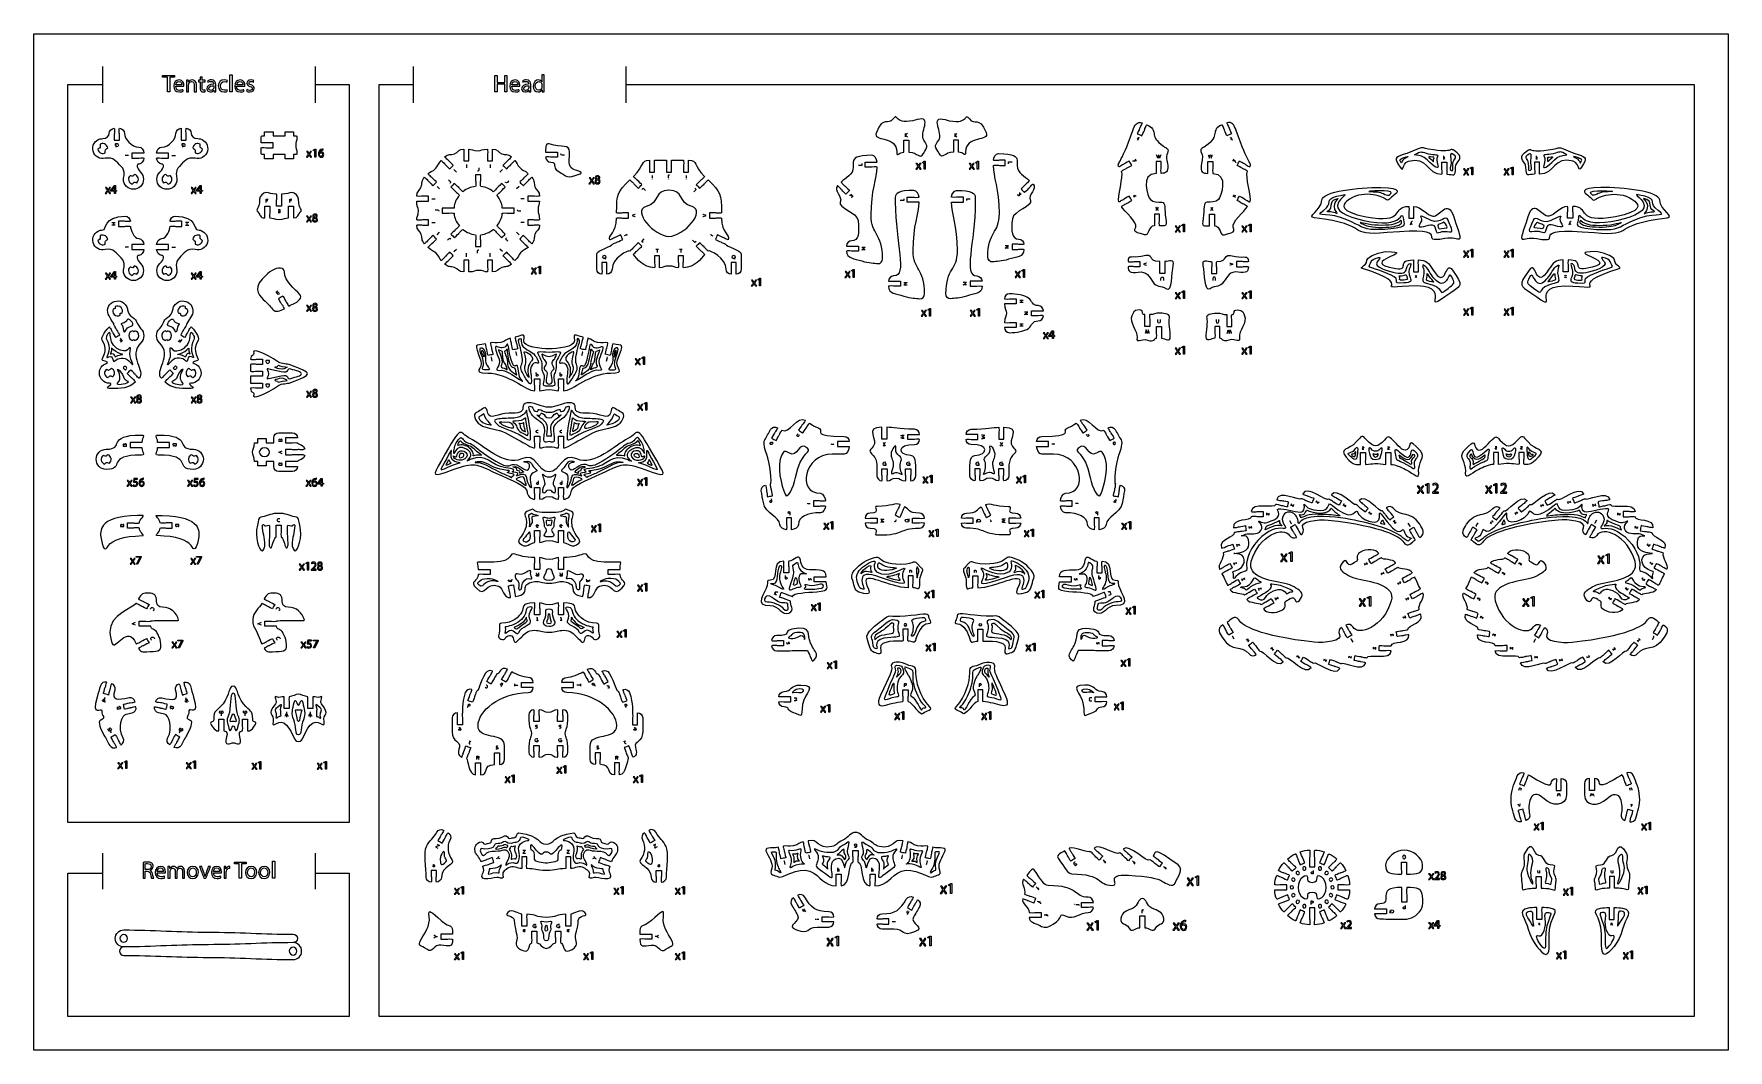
# Model space of a CAD drawing. Extents: x 0 to 1000, y 0 to 600.
import ezdxf

# ---------------------------------------------------------------- set-up
doc = ezdxf.new("R2010")
doc.units = 0
doc.header["$MEASUREMENT"] = 0
doc.layers.add('DEFAULT', color=7, linetype='CONTINUOUS')

msp = doc.modelspace()

# ---------------------------------------------------------------- linework, layer by layer
at = {"layer": 'DEFAULT', "color": 250}
for points in [[(1000, 0), (0, 0), (0, 600), (1000, 600)], [(78.9, 574.4), (76, 574.4), (76, 575.4), (83.1, 575.4), (83.1, 574.4), (80.2, 574.4), (80.2, 565.9), (78.9, 565.9)], [(115.7, 575.9), (117, 575.9), (117, 565.9), (115.7, 565.9)], [(273.5, 575.4), (273.5, 571.4), (278.1, 571.4), (278.1, 575.4), (279.3, 575.4), (279.3, 565.9), (278.1, 565.9), (278.1, 570.4), (273.5, 570.4), (273.5, 565.9), (272.2, 565.9), (272.2, 575.4)], [(165.8, 531.3), (165.8, 531.3), (165, 530.9), (164.9, 531.4), (165.9, 531.9), (166.4, 531.9), (166.4, 527.3), (165.8, 527.3)], [(525.5, 524.2), (525.5, 524.2), (524.7, 523.8), (524.6, 524.2), (525.6, 524.8), (526.1, 524.8), (526.1, 520.2), (525.5, 520.2)], [(556.9, 524.2), (556.9, 524.2), (556.1, 523.8), (556, 524.2), (557, 524.8), (557.5, 524.8), (557.5, 520.2), (556.9, 520.2)], [(848.7, 520.9), (848.7, 520.9), (847.9, 520.4), (847.8, 520.9), (848.8, 521.4), (849.3, 521.4), (849.3, 516.9), (848.7, 516.9)], [(872.6, 520.9), (872.6, 520.9), (871.8, 520.4), (871.7, 520.9), (872.7, 521.4), (873.2, 521.4), (873.2, 516.9), (872.6, 516.9)], [(47.7, 505.9), (47.7, 507.1), (45.5, 507.1), (45.5, 507.5), (47.6, 510.5), (48.2, 510.5), (48.2, 507.6), (48.9, 507.6), (48.9, 507.1), (48.2, 507.1), (48.2, 505.9)], [(98.2, 505.9), (98.2, 507.1), (96.1, 507.1), (96.1, 507.5), (98.2, 510.5), (98.8, 510.5), (98.8, 507.6), (99.5, 507.6), (99.5, 507.1), (98.8, 507.1), (98.8, 505.9)], [(678.6, 487.1), (678.5, 487.1), (677.7, 486.7), (677.6, 487.2), (678.6, 487.7), (679.2, 487.7), (679.2, 483.1), (678.6, 483.1)], [(717.9, 487.1), (717.8, 487.1), (717, 486.7), (716.9, 487.2), (717.9, 487.7), (718.5, 487.7), (718.5, 483.1), (717.9, 483.1)], [(848.7, 472.3), (848.7, 472.3), (847.9, 471.8), (847.8, 472.3), (848.8, 472.9), (849.3, 472.9), (849.3, 468.3), (848.7, 468.3)], [(872.6, 472.3), (872.6, 472.3), (871.8, 471.8), (871.7, 472.3), (872.7, 472.9), (873.2, 472.9), (873.2, 468.3), (872.6, 468.3)], [(298.5, 462.4), (298.5, 462.4), (297.7, 462), (297.6, 462.4), (298.6, 463), (299.1, 463), (299.1, 458.4), (298.5, 458.4)], [(483.7, 460.3), (483.7, 460.3), (482.9, 459.9), (482.7, 460.3), (483.7, 460.9), (484.3, 460.9), (484.3, 456.3), (483.7, 456.3)], [(584.1, 460.3), (584, 460.3), (583.2, 459.9), (583.1, 460.3), (584.1, 460.9), (584.7, 460.9), (584.7, 456.3), (584.1, 456.3)], [(47.7, 455.3), (47.7, 456.5), (45.5, 456.5), (45.5, 456.9), (47.6, 459.8), (48.2, 459.8), (48.2, 457), (48.9, 457), (48.9, 456.5), (48.2, 456.5), (48.2, 455.3)], [(98.2, 455.3), (98.2, 456.5), (96.1, 456.5), (96.1, 456.9), (98.2, 459.8), (98.8, 459.8), (98.8, 457), (99.5, 457), (99.5, 456.5), (98.8, 456.5), (98.8, 455.3)], [(428.4, 455.2), (428.4, 455.2), (427.6, 454.7), (427.5, 455.2), (428.5, 455.8), (429, 455.8), (429, 451.2), (428.4, 451.2)], [(678.6, 447.8), (678.5, 447.8), (677.7, 447.3), (677.6, 447.8), (678.6, 448.4), (679.2, 448.4), (679.2, 443.8), (678.6, 443.8)], [(717.9, 447.8), (717.8, 447.8), (717, 447.3), (716.9, 447.8), (717.9, 448.4), (718.5, 448.4), (718.5, 443.8), (717.9, 443.8)], [(528.7, 437.4), (528.7, 437.4), (527.9, 437), (527.8, 437.4), (528.8, 438), (529.3, 438), (529.3, 433.4), (528.7, 433.4)], [(557.5, 437.4), (557.5, 437.4), (556.7, 437), (556.6, 437.4), (557.6, 438), (558.1, 438), (558.1, 433.4), (557.5, 433.4)], [(848.7, 438.1), (848.7, 438.1), (847.9, 437.6), (847.8, 438.1), (848.8, 438.6), (849.3, 438.6), (849.3, 434), (848.7, 434)], [(872.6, 438.1), (872.6, 438.1), (871.8, 437.6), (871.7, 438.1), (872.7, 438.6), (873.2, 438.6), (873.2, 434), (872.6, 434)], [(601.2, 420.2), (601.2, 421.4), (599.1, 421.4), (599.1, 421.8), (601.1, 424.7), (601.8, 424.7), (601.8, 421.9), (602.5, 421.9), (602.5, 421.4), (601.8, 421.4), (601.8, 420.2)], [(678.6, 415), (678.5, 415), (677.7, 414.6), (677.6, 415.1), (678.6, 415.6), (679.2, 415.6), (679.2, 411), (678.6, 411)], [(717.9, 415), (717.8, 415), (717, 414.6), (716.9, 415.1), (717.9, 415.6), (718.5, 415.6), (718.5, 411), (717.9, 411)], [(359.8, 408.8), (359.7, 408.8), (358.9, 408.4), (358.8, 408.8), (359.8, 409.4), (360.4, 409.4), (360.4, 404.8), (359.8, 404.8)], [(361.2, 381.9), (361.2, 381.9), (360.4, 381.4), (360.3, 381.9), (361.3, 382.4), (361.8, 382.4), (361.8, 377.8), (361.2, 377.8)], [(169.7, 333), (169.7, 334.2), (167.6, 334.2), (167.6, 334.7), (169.6, 337.6), (170.3, 337.6), (170.3, 334.7), (170.9, 334.7), (170.9, 334.2), (170.3, 334.2), (170.3, 333)], [(361.2, 337.5), (361.2, 337.5), (360.4, 337), (360.3, 337.5), (361.3, 338.1), (361.8, 338.1), (361.8, 333.5), (361.2, 333.5)], [(529.6, 338.9), (529.6, 338.9), (528.8, 338.4), (528.7, 338.9), (529.7, 339.5), (530.2, 339.5), (530.2, 334.9), (529.6, 334.9)], [(584.8, 338.9), (584.8, 338.9), (584, 338.4), (583.9, 338.9), (584.9, 339.5), (585.4, 339.5), (585.4, 334.9), (584.8, 334.9)], [(822.6, 333.9), (822.6, 333.9), (821.6, 333.3), (821.5, 333.9), (822.7, 334.6), (823.4, 334.6), (823.4, 328.8), (822.6, 328.8)], [(862.9, 333.9), (862.8, 333.9), (861.8, 333.3), (861.7, 333.9), (863, 334.6), (863.6, 334.6), (863.6, 328.8), (862.9, 328.8)], [(333.9, 310.1), (333.9, 310.1), (333.1, 309.7), (332.9, 310.1), (333.9, 310.7), (334.5, 310.7), (334.5, 306.1), (333.9, 306.1)], [(471.1, 311.6), (471.1, 311.6), (470.3, 311.2), (470.2, 311.7), (471.2, 312.2), (471.7, 312.2), (471.7, 307.6), (471.1, 307.6)], [(646.9, 311.6), (646.9, 311.6), (646.1, 311.2), (646, 311.7), (647, 312.2), (647.5, 312.2), (647.5, 307.6), (646.9, 307.6)], [(533.1, 307.2), (533.1, 307.2), (532.3, 306.7), (532.2, 307.2), (533.2, 307.7), (533.7, 307.7), (533.7, 303.2), (533.1, 303.2)], [(589.4, 307.2), (589.3, 307.2), (588.5, 306.7), (588.4, 307.2), (589.4, 307.7), (590, 307.7), (590, 303.2), (589.4, 303.2)], [(63.3, 291.5), (63.3, 291.1), (61.3, 286.9), (60.7, 286.9), (62.7, 291), (62.7, 291), (60.4, 291), (60.4, 291.5)], [(99, 291.5), (99, 291.1), (97, 286.9), (96.4, 286.9), (98.4, 291), (98.4, 291), (96.1, 291), (96.1, 291.5)], [(742, 293.5), (742, 293.5), (741, 293), (740.9, 293.6), (742.1, 294.2), (742.8, 294.2), (742.8, 288.5), (742, 288.5)], [(929.1, 292.4), (929.1, 292.4), (928.1, 291.9), (928, 292.5), (929.2, 293.1), (929.9, 293.1), (929.9, 287.4), (929.1, 287.4)], [(161.5, 287.5), (161.5, 287.5), (160.7, 287.1), (160.6, 287.5), (161.6, 288.1), (162.1, 288.1), (162.1, 283.5), (161.5, 283.5)], [(361.2, 275.1), (361.1, 275.1), (360.4, 274.7), (360.2, 275.2), (361.2, 275.7), (361.8, 275.7), (361.8, 271.1), (361.2, 271.1)], [(530.6, 271), (530.6, 271), (529.8, 270.6), (529.7, 271.1), (530.7, 271.6), (531.2, 271.6), (531.2, 267), (530.6, 267)], [(595.6, 271), (595.6, 271), (594.8, 270.6), (594.7, 271.1), (595.7, 271.6), (596.2, 271.6), (596.2, 267), (595.6, 267)], [(463.6, 263.6), (463.6, 263.6), (462.8, 263.2), (462.7, 263.7), (463.7, 264.2), (464.2, 264.2), (464.2, 259.6), (463.6, 259.6)], [(649.4, 261.6), (649.4, 261.6), (648.6, 261.1), (648.5, 261.6), (649.5, 262.1), (650, 262.1), (650, 257.5), (649.4, 257.5)], [(788.3, 267.1), (788.3, 267.1), (787.3, 266.6), (787.1, 267.2), (788.4, 267.9), (789.1, 267.9), (789.1, 262.1), (788.3, 262.1)], [(884.8, 267.1), (884.8, 267.1), (883.8, 266.6), (883.6, 267.2), (884.9, 267.9), (885.5, 267.9), (885.5, 262.1), (884.8, 262.1)], [(87.9, 242.1), (87.9, 241.7), (86, 237.5), (85.3, 237.5), (87.3, 241.6), (87.3, 241.6), (85.1, 241.6), (85.1, 242.1)], [(167.8, 242.1), (167.8, 241.7), (165.8, 237.5), (165.1, 237.5), (167.1, 241.6), (167.1, 241.6), (164.9, 241.6), (164.9, 242.1)], [(349, 247.8), (349, 247.8), (348.2, 247.3), (348.1, 247.8), (349.1, 248.4), (349.6, 248.4), (349.6, 243.8), (349, 243.8)], [(531.4, 239.8), (531.4, 239.8), (530.6, 239.4), (530.4, 239.9), (531.4, 240.4), (532, 240.4), (532, 235.8), (531.4, 235.8)], [(590.4, 239.8), (590.3, 239.8), (589.5, 239.4), (589.4, 239.9), (590.4, 240.4), (591, 240.4), (591, 235.8), (590.4, 235.8)], [(646.4, 230.7), (646.4, 230.7), (645.6, 230.2), (645.5, 230.7), (646.5, 231.3), (647, 231.3), (647, 226.7), (646.4, 226.7)], [(473.1, 229.3), (473.1, 229.3), (472.3, 228.9), (472.1, 229.3), (473.1, 229.9), (473.7, 229.9), (473.7, 225.3), (473.1, 225.3)], [(469.2, 203.6), (469.2, 203.6), (468.4, 203.2), (468.2, 203.7), (469.2, 204.2), (469.8, 204.2), (469.8, 199.6), (469.2, 199.6)], [(642.4, 205), (642.4, 205), (641.6, 204.6), (641.5, 205), (642.5, 205.6), (643, 205.6), (643, 201), (642.4, 201)], [(513, 199.3), (513, 199.3), (512.2, 198.9), (512, 199.3), (513.1, 199.9), (513.6, 199.9), (513.6, 195.3), (513, 195.3)], [(564.3, 199.3), (564.3, 199.3), (563.5, 198.9), (563.4, 199.3), (564.4, 199.9), (564.9, 199.9), (564.9, 195.3), (564.3, 195.3)], [(54.4, 170.3), (54.4, 170.3), (53.6, 169.9), (53.5, 170.3), (54.5, 170.9), (55, 170.9), (55, 166.3), (54.4, 166.3)], [(94.8, 170.3), (94.7, 170.3), (93.9, 169.9), (93.8, 170.3), (94.8, 170.9), (95.4, 170.9), (95.4, 166.3), (94.8, 166.3)], [(133.5, 169.9), (133.5, 169.9), (132.7, 169.5), (132.6, 170), (133.6, 170.5), (134.1, 170.5), (134.1, 165.9), (133.5, 165.9)], [(172.1, 169.9), (172.1, 169.9), (171.3, 169.5), (171.2, 170), (172.2, 170.5), (172.7, 170.5), (172.7, 165.9), (172.1, 165.9)], [(283, 162), (283, 162), (282.2, 161.6), (282.1, 162.1), (283.1, 162.6), (283.6, 162.6), (283.6, 158), (283, 158)], [(313.5, 167.5), (313.5, 167.5), (312.7, 167), (312.6, 167.5), (313.6, 168.1), (314.1, 168.1), (314.1, 163.5), (313.5, 163.5)], [(358.6, 162), (358.6, 162), (357.8, 161.6), (357.7, 162.1), (358.7, 162.6), (359.2, 162.6), (359.2, 158), (358.6, 158)], [(890.3, 134.1), (890.3, 134.1), (889.5, 133.6), (889.4, 134.1), (890.4, 134.6), (890.9, 134.6), (890.9, 130.1), (890.3, 130.1)], [(953.7, 134.1), (953.7, 134.1), (952.9, 133.6), (952.8, 134.1), (953.8, 134.6), (954.3, 134.6), (954.3, 130.1), (953.7, 130.1)], [(121.3, 110), (118.4, 110), (118.4, 111.1), (125.4, 111.1), (125.4, 110), (122.5, 110), (122.5, 101.6), (121.3, 101.6)], [(140.9, 111.6), (142.2, 111.6), (142.2, 101.6), (140.9, 101.6)], [(686.7, 102.3), (686.7, 102.3), (685.7, 101.8), (685.6, 102.4), (686.8, 103), (687.5, 103), (687.5, 97.3), (686.7, 97.3)], [(253.1, 96.1), (253.1, 96.1), (252.3, 95.6), (252.1, 96.1), (253.1, 96.6), (253.7, 96.6), (253.7, 92.1), (253.1, 92.1)], [(347.2, 96.1), (347.2, 96.1), (346.4, 95.6), (346.3, 96.1), (347.3, 96.6), (347.8, 96.6), (347.8, 92.1), (347.2, 92.1)], [(383.4, 96.1), (383.4, 96.1), (382.6, 95.6), (382.5, 96.1), (383.5, 96.6), (384, 96.6), (384, 92.1), (383.4, 92.1)], [(541.1, 97.6), (541.1, 97.6), (540.1, 97.1), (539.9, 97.7), (541.2, 98.4), (541.9, 98.4), (541.9, 92.6), (541.1, 92.6)], [(907.6, 95.6), (907.6, 95.6), (906.8, 95.2), (906.6, 95.6), (907.6, 96.2), (908.2, 96.2), (908.2, 91.6), (907.6, 91.6)], [(951.6, 96.3), (951.6, 96.3), (950.8, 95.9), (950.7, 96.4), (951.7, 96.9), (952.2, 96.9), (952.2, 92.3), (951.6, 92.3)], [(627.6, 75.8), (627.6, 75.8), (626.6, 75.3), (626.4, 75.9), (627.7, 76.6), (628.3, 76.6), (628.3, 70.8), (627.6, 70.8)], [(828.7, 71.9), (828.7, 73.2), (826.6, 73.2), (826.6, 73.6), (828.6, 76.5), (829.3, 76.5), (829.3, 73.6), (830, 73.6), (830, 73.2), (829.3, 73.2), (829.3, 71.9)], [(474.1, 66.6), (474.1, 66.6), (473.1, 66.1), (473, 66.7), (474.2, 67.4), (474.9, 67.4), (474.9, 61.6), (474.1, 61.6)], [(528.8, 66.6), (528.8, 66.6), (527.8, 66.1), (527.7, 66.7), (528.9, 67.4), (529.6, 67.4), (529.6, 61.6), (528.8, 61.6)], [(253.1, 57.5), (253.1, 57.5), (252.3, 57.1), (252.1, 57.5), (253.1, 58.1), (253.7, 58.1), (253.7, 53.5), (253.1, 53.5)], [(329.3, 57.5), (329.3, 57.5), (328.5, 57.1), (328.4, 57.5), (329.4, 58.1), (329.9, 58.1), (329.9, 53.5), (329.3, 53.5)], [(383.4, 57.5), (383.4, 57.5), (382.6, 57.1), (382.5, 57.5), (383.5, 58.1), (384, 58.1), (384, 53.5), (383.4, 53.5)], [(903.6, 58), (903.6, 58), (902.8, 57.6), (902.6, 58.1), (903.6, 58.6), (904.2, 58.6), (904.2, 54), (903.6, 54)], [(943, 58), (943, 58), (942.2, 57.6), (942.1, 58.1), (943.1, 58.6), (943.6, 58.6), (943.6, 54), (943, 54)]]:
    msp.add_lwpolyline(points, close=True, dxfattribs=at)
for points in [[(40.6, 580.8), (40.6, 559.3)], [(166.1, 580.8), (166.1, 559.3)], [(223.9, 580.8), (223.9, 559.3)], [(349.5, 580.8), (349.5, 559.3)], [(166.1, 570.1), (186.1, 570.1), (186.1, 134.5), (20, 134.5), (20, 570.1), (40.6, 570.1)], [(349.5, 570.1), (980.1, 570.1), (980.1, 20), (203.9, 20), (203.9, 570.1), (223.9, 570.1)], [(514.5, 539.2), (514.5, 541.2)], [(543.8, 539.2), (543.8, 541.2)], [(652.3, 538.9), (651.4, 537)], [(706.5, 539.1), (707.4, 537.2)], [(55.9, 528.2), (53.9, 528.2)], [(81.5, 528.2), (83.6, 528.2)], [(255.3, 523), (255.3, 521)], [(269.3, 523), (269.3, 521)], [(488.7, 523.5), (488.7, 522.4), (486.7, 522.4)], [(575.4, 523.3), (575.4, 524.5), (577.5, 524.5)], [(832.3, 525.9), (832.3, 528)], [(887, 525.9), (887, 528)], [(238, 510), (239.5, 508.6)], [(247.9, 519.9), (249.4, 518.5)], [(276.6, 519.9), (275.1, 518.5)], [(286.5, 510), (285, 508.6)], [(364.9, 516.4), (364.9, 515)], [(364.9, 514.5), (364.9, 514.2)], [(374.6, 514.5), (374.6, 514.2)], [(385, 516.4), (385, 515)], [(385, 514.5), (385, 514.2)], [(137.2, 500.5), (137.2, 502.5), (138.3, 502.5)], [(137.2, 501.6), (138.2, 501.6)], [(151.2, 500.5), (151.2, 502.5), (152.3, 502.5)], [(151.2, 501.6), (152.2, 501.6)], [(235, 502.7), (237, 502.7)], [(289.5, 502.7), (287.5, 502.7)], [(358.9, 508.1), (359.7, 508.9), (361.1, 507.5)], [(390.2, 508.9), (391, 508.1), (389.6, 506.7)], [(482.2, 505.4), (483.6, 504)], [(513.5, 502.7), (513.5, 501.6), (511.4, 501.6)], [(550.7, 501.6), (550.7, 502.7), (552.7, 502.7)], [(582.7, 505.6), (581.3, 504.2)], [(144.2, 496.4), (145.3, 496.4), (145.3, 494.4), (144.2, 494.4)], [(144.3, 495.4), (145.3, 495.4)], [(46, 488.6), (48, 488.6)], [(48, 487.1), (46, 487.1)], [(47, 488.6), (47, 487.1)], [(91.5, 488.6), (89.5, 488.6)], [(89.5, 487.1), (91.5, 487.1)], [(90.4, 488.6), (90.4, 487.1)], [(235, 488.7), (237, 488.7)], [(238, 481.4), (239.5, 482.9)], [(286.5, 481.4), (285, 482.9)], [(289.5, 488.7), (287.5, 488.7)], [(55.9, 474.2), (53.9, 474.2)], [(81.5, 474.2), (83.6, 474.2)], [(247.9, 471.5), (249.4, 473)], [(255.3, 468.5), (255.3, 470.5)], [(269.3, 468.5), (269.3, 470.5)], [(276.6, 471.5), (275.1, 473)], [(359.7, 476.8), (358.9, 477.5), (360.3, 479)], [(367.2, 473), (368.7, 473)], [(367.9, 473), (367.9, 471)], [(381.2, 473), (382.7, 473)], [(381.9, 473), (381.9, 471)], [(391, 477.5), (390.2, 476.8), (388.8, 478.2)], [(145.1, 446.6), (144.2, 446.1), (143.1, 447.8), (144.1, 448.4)], [(144.6, 447.4), (143.7, 446.9)], [(581.9, 442.9), (584, 442.9)], [(584, 441.4), (581.9, 441.4)], [(582.9, 441.4), (582.9, 442.9)], [(51, 420.3), (52.1, 418.6), (51.2, 418)], [(581.9, 428.9), (584, 428.9)], [(584, 427.4), (581.9, 427.4)], [(582.9, 427.4), (582.9, 428.9)], [(51.6, 419.4), (50.8, 418.8)], [(87.4, 419.7), (86.2, 418), (85.3, 418.6)], [(86.7, 418.8), (85.9, 419.3)], [(285.2, 410.2), (284.7, 412.2), (284.3, 412.2)], [(323.5, 410.1), (324, 412.2), (323.6, 412.2)], [(270.5, 406.9), (270.1, 409), (269.7, 408.9)], [(338.1, 406.8), (338.6, 408.9), (338.2, 409)], [(146.6, 352.2), (144.6, 353.1), (146.6, 353.9)], [(784, 356.3), (785.1, 356.3), (784, 354.9), (785.1, 354.9)], [(799, 356.3), (800.1, 356.3), (799, 354.9), (800.1, 354.9)], [(863.6, 354.9), (862.5, 354.9), (863.6, 356.3), (862.5, 356.3)], [(878.6, 354.9), (877.5, 354.9), (878.6, 356.3), (877.5, 356.3)], [(743.6, 322.2), (743.4, 321.1), (742.2, 322.5), (742, 321.4)], [(758.4, 323.8), (758, 322.8), (757.1, 324.3), (756.7, 323.3)], [(774.4, 321.8), (773.8, 320.8), (773.2, 322.5), (772.6, 321.5)], [(890.5, 322.5), (891.1, 321.5), (889.3, 321.8), (889.9, 320.8)], [(906.6, 324.3), (907, 323.3), (905.3, 323.8), (905.7, 322.8)], [(921.5, 322.5), (921.7, 321.4), (920.1, 322.2), (920.3, 321.1)], [(729, 317), (729, 315.9), (727.6, 317), (727.6, 315.9)], [(741.1, 312.8), (742.1, 310.9), (742.5, 311.1)], [(789.6, 317), (788.9, 316.2), (788.6, 317.9), (787.8, 317.1)], [(804.1, 311.6), (803.3, 310.9), (803.3, 312.7), (802.4, 312)], [(811.1, 311.2), (812.2, 309.3), (812.5, 309.5)], [(852.3, 311.4), (851.2, 309.5), (851.5, 309.3)], [(860.5, 312.7), (861.3, 312), (859.6, 311.6), (860.4, 310.9)], [(875.2, 317.9), (875.9, 317.1), (874.1, 317), (874.8, 316.2)], [(922.3, 313), (921.3, 311.1), (921.6, 310.9)], [(936.1, 317), (936.1, 315.9), (934.7, 317), (934.7, 315.9)], [(718.6, 309.3), (718.8, 308.2), (717.2, 309.1), (717.4, 308)], [(946.5, 309.1), (946.3, 308), (945.1, 309.3), (945, 308.2)], [(711.2, 299), (711.6, 297.9), (709.9, 298.5), (710.2, 297.4)], [(953.8, 298.5), (953.5, 297.4), (952.5, 299), (952.2, 297.9)], [(709.4, 288.2), (709.9, 287.3), (708.2, 287.6), (708.7, 286.6)], [(786, 286.3), (785.4, 287.3), (787.2, 287), (786.6, 288)], [(795.8, 280.7), (795.3, 281.6), (797, 281.4), (796.4, 282.3)], [(866.7, 281.4), (867.3, 282.3), (867.9, 280.7), (868.5, 281.6)], [(876.6, 287), (877.1, 288), (877.8, 286.3), (878.3, 287.3)], [(955.5, 287.6), (955, 286.6), (954.3, 288.2), (953.8, 287.3)], [(714.1, 278.8), (714.7, 277.9), (712.9, 278.1), (713.5, 277.2)], [(724, 273.2), (724.5, 272.2), (722.7, 272.5), (723.3, 271.5)], [(805.6, 275), (805.1, 275.9), (806.8, 275.7), (806.3, 276.7)], [(856.9, 275.7), (857.4, 276.7), (858.1, 275), (858.6, 275.9)], [(941, 272.5), (940.4, 271.5), (939.8, 273.2), (939.2, 272.2)], [(950.8, 278.1), (950.2, 277.2), (949.6, 278.8), (949.1, 277.9)], [(733.8, 267.5), (734.4, 266.5), (732.6, 266.8), (733.2, 265.8)], [(810.4, 265.6), (809.8, 266.6), (811.6, 266.3), (811, 267.2)], [(852.1, 266.3), (852.7, 267.2), (853.4, 265.6), (853.9, 266.6)], [(931.1, 266.8), (930.6, 265.8), (929.9, 267.5), (929.4, 266.5)], [(60.1, 251), (58, 251.8), (60.1, 252.7)], [(134.3, 251), (132.2, 251.8), (134.3, 252.7)], [(808.6, 254.9), (808.2, 255.9), (809.9, 255.3), (809.5, 256.4)], [(853.8, 255.3), (854.2, 256.4), (855.1, 254.9), (855.5, 255.9)], [(708.6, 242.7), (707.6, 244.5), (707.3, 244.3)], [(715.6, 242.2), (716.5, 242.9), (716.5, 241.1), (717.4, 241.8)], [(778.7, 241), (777.6, 242.9), (777.3, 242.7)], [(801.2, 244.5), (801, 245.6), (802.6, 244.8), (802.4, 245.9)], [(861.2, 244.8), (861.3, 245.9), (862.5, 244.5), (862.7, 245.6)], [(885.3, 240.9), (886.4, 242.7), (886.1, 242.9)], [(947.2, 241.1), (946.4, 241.8), (948.1, 242.2), (947.2, 242.9)], [(955.4, 242.5), (956.5, 244.3), (956.1, 244.5)], [(730.1, 236.8), (730.9, 237.7), (731.2, 235.9), (731.9, 236.8)], [(745.4, 232.1), (746, 233), (746.6, 231.4), (747.2, 232.3)], [(761.4, 230), (761.8, 231), (762.7, 229.5), (763.1, 230.6)], [(776.1, 231.6), (776.4, 232.7), (777.5, 231.4), (777.7, 232.5)], [(790.7, 236.8), (790.7, 238), (792.1, 236.8), (792.1, 237.9)], [(871.6, 236.8), (871.6, 237.9), (873, 236.8), (873, 238)], [(886.2, 231.4), (886, 232.5), (887.6, 231.6), (887.4, 232.7)], [(901, 229.5), (900.6, 230.6), (902.3, 230), (901.9, 231)], [(917.1, 231.4), (916.6, 232.3), (918.3, 232.1), (917.8, 233)], [(932.5, 235.9), (931.8, 236.8), (933.6, 236.8), (932.8, 237.7)], [(283.7, 216.4), (283.7, 214.9)], [(283.7, 215.6), (285.7, 215.6)], [(322.6, 215.6), (320.6, 215.6)], [(322.6, 216.4), (322.6, 214.9)], [(41.9, 208.2), (41, 205.4)], [(89.6, 208.2), (90.4, 205.3)], [(149.1, 199.7), (149.1, 196.7)], [(163.1, 199.7), (163.1, 196.7)], [(238, 121.6), (239.4, 120.8), (237.1, 120), (238.4, 119.2)], [(367.9, 120), (366.5, 119.2), (366.9, 121.6), (365.6, 120.8)], [(40.6, 116.4), (40.6, 95)], [(166.1, 116.4), (166.1, 95)], [(275.2, 112.9), (273.8, 113.3), (273, 113)], [(273.8, 113.3), (274.6, 114.4)], [(288.7, 118.2), (290.2, 118.2), (288.7, 116.3), (290.2, 116.3)], [(314.7, 118.2), (316.2, 118.2), (314.7, 116.3), (316.2, 116.3)], [(331.1, 113.3), (329.8, 112.9)], [(330.3, 114.4), (331.1, 113.3), (331.9, 113)], [(443.4, 109.7), (443, 111.7), (442.6, 111.7)], [(458.1, 112.9), (457.6, 115), (457.2, 114.9)], [(512.4, 112.9), (512.8, 114.9), (512.5, 115)], [(527, 109.6), (527.5, 111.7), (527.1, 111.7)], [(632.4, 111.7), (631.7, 110.9)], [(649.8, 111.2), (649.1, 110.5)], [(166.1, 104.5), (186.1, 104.5), (186.1, 20), (20, 20), (20, 104.5), (40.6, 104.5)], [(474.6, 105.6), (474.6, 107.7)], [(494.6, 105.6), (494.6, 107.7)], [(668.1, 108), (667.5, 107.1)], [(593.1, 95.8), (592.4, 95)], [(454.3, 83.5), (455.4, 81.6)], [(516.4, 81.9), (515.4, 80)], [(593.8, 87.8), (593.5, 86.9)], [(597.7, 80.4), (597.7, 79.4)], [(614.5, 86.1), (614.2, 86.1)], [(653.8, 82.4), (654.8, 82.4)], [(461.5, 77.2), (461.1, 77.2)], [(463.4, 77.2), (461.9, 77.2)], [(506.7, 76), (508.2, 76)], [(508.6, 76), (508.9, 76)], [(237.3, 67.1), (236.2, 67.9)], [(236.2, 66.3), (237.3, 67.1), (238.2, 67.1)], [(368.8, 66.3), (367.6, 67.1), (366.8, 67.1)], [(367.6, 67.1), (368.8, 67.9)]]:
    msp.add_lwpolyline(points, dxfattribs=at)
for points, knots in [([(83.8, 569.1), (83.8, 567.4), (84.9, 566.7), (86.1, 566.7), (87, 566.7), (87.5, 566.9), (88, 567.1), (88.1, 566.8), (88.1, 566.5), (88.2, 566.2), (87.8, 566), (87, 565.8), (85.9, 565.8), (83.8, 565.8), (82.6, 567.1), (82.6, 569.2), (82.6, 571.3), (83.8, 572.9), (85.8, 572.9), (88, 572.9), (88.6, 570.9), (88.6, 569.7), (88.6, 569.4), (88.6, 569.2), (88.6, 569.1), (87, 569.1), (85.4, 569.1), (83.8, 569.1)], [13.597, 13.597, 13.597, 13.597, 14.597, 14.597, 14.597, 15.597, 15.597, 15.597, 18.187444, 18.187444, 18.187444, 19.187444, 19.187444, 19.187444, 20.187444, 20.187444, 20.187444, 21.187444, 21.187444, 21.187444, 22.187444, 22.187444, 22.187444, 23.187444, 23.187444, 23.187444, 36.784444, 36.784444, 36.784444, 36.784444]), ([(87.4, 570), (87.4, 570.8), (87.1, 572), (85.7, 572), (84.4, 572), (83.9, 570.8), (83.8, 570), (85, 570), (86.2, 570), (87.4, 570)], [10.278, 10.278, 10.278, 10.278, 11.278, 11.278, 11.278, 12.278, 12.278, 12.278, 22.556, 22.556, 22.556, 22.556]), ([(90.2, 570.9), (90.2, 571.6), (90.1, 572.2), (90.1, 572.7), (90.5, 572.7), (90.8, 572.7), (91.2, 572.7), (91.2, 572.4), (91.2, 572), (91.3, 571.6), (91.3, 571.6), (91.3, 571.6), (91.3, 571.6), (91.6, 572.3), (92.4, 572.9), (93.6, 572.9), (94.5, 572.9), (96, 572.3), (96, 570), (96, 568.6), (96, 567.3), (96, 565.9), (95.6, 565.9), (95.1, 565.9), (94.7, 565.9), (94.7, 567.2), (94.7, 568.5), (94.7, 569.8), (94.7, 570.9), (94.3, 571.9), (93.1, 571.9), (92.3, 571.9), (91.7, 571.3), (91.5, 570.6), (91.4, 570.4), (91.4, 570.2), (91.4, 570), (91.4, 568.6), (91.4, 567.3), (91.4, 565.9), (91, 565.9), (90.6, 565.9), (90.2, 565.9), (90.2, 567.6), (90.2, 569.2), (90.2, 570.9)], [14.117, 14.117, 14.117, 14.117, 15.117, 15.117, 15.117, 18.236, 18.236, 18.236, 21.441246, 21.441246, 21.441246, 21.521246, 21.521246, 21.521246, 22.521246, 22.521246, 22.521246, 23.521246, 23.521246, 23.521246, 35.078246, 35.078246, 35.078246, 38.598246, 38.598246, 38.598246, 49.756246, 49.756246, 49.756246, 50.756246, 50.756246, 50.756246, 51.756246, 51.756246, 51.756246, 52.756246, 52.756246, 52.756246, 64.394246, 64.394246, 64.394246, 67.914246, 67.914246, 67.914246, 82.031246, 82.031246, 82.031246, 82.031246]), ([(99.4, 574.7), (99.4, 574), (99.4, 573.4), (99.4, 572.7), (100, 572.7), (100.6, 572.7), (101.2, 572.7), (101.2, 572.4), (101.2, 572.1), (101.2, 571.8), (100.6, 571.8), (100, 571.8), (99.4, 571.8), (99.4, 570.6), (99.4, 569.3), (99.4, 568.1), (99.4, 567.3), (99.7, 566.8), (100.4, 566.8), (100.7, 566.8), (100.9, 566.8), (101.1, 566.9), (101.1, 566.6), (101.1, 566.2), (101.1, 565.9), (100.9, 565.8), (100.5, 565.8), (100, 565.8), (99.5, 565.8), (99, 565.9), (98.7, 566.3), (98.3, 566.7), (98.2, 567.3), (98.2, 568.1), (98.2, 569.3), (98.2, 570.6), (98.2, 571.8), (97.9, 571.8), (97.5, 571.8), (97.2, 571.8), (97.2, 572.1), (97.2, 572.4), (97.2, 572.7), (97.5, 572.7), (97.9, 572.7), (98.2, 572.7), (98.2, 573.3), (98.2, 573.8), (98.2, 574.4), (98.6, 574.5), (99, 574.6), (99.4, 574.7)], [3.559933, 3.559933, 3.559933, 3.559933, 9.119933, 9.119933, 9.119933, 14.158933, 14.158933, 14.158933, 16.837933, 16.837933, 16.837933, 21.876933, 21.876933, 21.876933, 32.314933, 32.314933, 32.314933, 33.314933, 33.314933, 33.314933, 34.314933, 34.314933, 34.314933, 36.959777, 36.959777, 36.959777, 37.959777, 37.959777, 37.959777, 38.959777, 38.959777, 38.959777, 39.959777, 39.959777, 39.959777, 50.517777, 50.517777, 50.517777, 53.516777, 53.516777, 53.516777, 56.195777, 56.195777, 56.195777, 59.194777, 59.194777, 59.194777, 63.834777, 63.834777, 63.834777, 67.394709, 67.394709, 67.394709, 67.394709]), ([(106.4, 565.9), (106.3, 566.2), (106.3, 566.5), (106.3, 566.8), (106.3, 566.8), (106.3, 566.8), (106.2, 566.8), (105.9, 566.2), (105.1, 565.8), (104.1, 565.8), (102.8, 565.8), (102.1, 566.7), (102.1, 567.7), (102.1, 569.4), (103.5, 570.3), (106.2, 570.3), (106.2, 570.3), (106.2, 570.3), (106.2, 570.4), (106.2, 571), (106, 572), (104.6, 572), (104, 572), (103.3, 571.8), (102.8, 571.5), (102.7, 571.7), (102.6, 572), (102.6, 572.3), (103.1, 572.7), (103.9, 572.9), (104.8, 572.9), (106.9, 572.9), (107.4, 571.5), (107.4, 570.1), (107.4, 569.2), (107.4, 568.4), (107.4, 567.5), (107.4, 567), (107.4, 566.4), (107.5, 565.9), (107.1, 565.9), (106.8, 565.9), (106.4, 565.9)], [0, 0, 0, 0, 2.456013, 2.456013, 2.456013, 2.576013, 2.576013, 2.576013, 3.576013, 3.576013, 3.576013, 4.576013, 4.576013, 4.576013, 5.576013, 5.576013, 5.576013, 5.976013, 5.976013, 5.976013, 6.976013, 6.976013, 6.976013, 7.976013, 7.976013, 7.976013, 10.4288, 10.4288, 10.4288, 11.4288, 11.4288, 11.4288, 12.4288, 12.4288, 12.4288, 19.6668, 19.6668, 19.6668, 20.6668, 20.6668, 20.6668, 23.8668, 23.8668, 23.8668, 23.8668]), ([(114.3, 566.2), (113.9, 566), (113.2, 565.8), (112.3, 565.8), (110.2, 565.8), (108.9, 567.2), (108.9, 569.3), (108.9, 571.4), (110.3, 572.9), (112.6, 572.9), (113.3, 572.9), (114, 572.7), (114.3, 572.5), (114.2, 572.2), (114.1, 571.9), (114, 571.6), (113.7, 571.7), (113.3, 571.9), (112.6, 571.9), (111, 571.9), (110.2, 570.7), (110.2, 569.3), (110.2, 567.7), (111.2, 566.8), (112.5, 566.8), (113.2, 566.8), (113.7, 566.9), (114.1, 567.1), (114.1, 566.8), (114.2, 566.5), (114.3, 566.2)], [2.707323, 2.707323, 2.707323, 2.707323, 3.707323, 3.707323, 3.707323, 4.707323, 4.707323, 4.707323, 5.707323, 5.707323, 5.707323, 6.707323, 6.707323, 6.707323, 9.542531, 9.542531, 9.542531, 10.542531, 10.542531, 10.542531, 11.542531, 11.542531, 11.542531, 12.542531, 12.542531, 12.542531, 13.542531, 13.542531, 13.542531, 16.249854, 16.249854, 16.249854, 16.249854]), ([(119.7, 569.1), (119.8, 567.4), (120.8, 566.7), (122.1, 566.7), (123, 566.7), (123.5, 566.9), (124, 567.1), (124, 566.8), (124.1, 566.5), (124.2, 566.2), (123.7, 566), (123, 565.8), (121.9, 565.8), (119.8, 565.8), (118.6, 567.1), (118.6, 569.2), (118.6, 571.3), (119.8, 572.9), (121.8, 572.9), (124, 572.9), (124.6, 570.9), (124.6, 569.7), (124.6, 569.4), (124.6, 569.2), (124.5, 569.1), (122.9, 569.1), (121.3, 569.1), (119.7, 569.1)], [13.597, 13.597, 13.597, 13.597, 14.597, 14.597, 14.597, 15.597, 15.597, 15.597, 18.187444, 18.187444, 18.187444, 19.187444, 19.187444, 19.187444, 20.187444, 20.187444, 20.187444, 21.187444, 21.187444, 21.187444, 22.187444, 22.187444, 22.187444, 23.187444, 23.187444, 23.187444, 36.784444, 36.784444, 36.784444, 36.784444]), ([(123.4, 570), (123.4, 570.8), (123.1, 572), (121.7, 572), (120.4, 572), (119.9, 570.8), (119.8, 570), (121, 570), (122.2, 570), (123.4, 570)], [10.278, 10.278, 10.278, 10.278, 11.278, 11.278, 11.278, 12.278, 12.278, 12.278, 22.556, 22.556, 22.556, 22.556]), ([(126, 567.2), (126.3, 566.9), (127, 566.7), (127.6, 566.7), (128.5, 566.7), (128.9, 567.1), (128.9, 567.7), (128.9, 568.3), (128.6, 568.6), (127.6, 569), (126.4, 569.4), (125.8, 570.1), (125.8, 570.9), (125.8, 572), (126.7, 572.9), (128.2, 572.9), (128.9, 572.9), (129.5, 572.7), (129.9, 572.5), (129.8, 572.2), (129.7, 571.9), (129.6, 571.6), (129.3, 571.7), (128.8, 572), (128.2, 572), (127.4, 572), (127, 571.5), (127, 571), (127, 570.5), (127.4, 570.2), (128.3, 569.9), (129.5, 569.4), (130.1, 568.8), (130.1, 567.8), (130.1, 566.6), (129.2, 565.8), (127.6, 565.8), (126.8, 565.8), (126.1, 565.9), (125.6, 566.2), (125.7, 566.5), (125.8, 566.9), (126, 567.2)], [2.82078, 2.82078, 2.82078, 2.82078, 3.82078, 3.82078, 3.82078, 4.82078, 4.82078, 4.82078, 5.82078, 5.82078, 5.82078, 6.82078, 6.82078, 6.82078, 7.82078, 7.82078, 7.82078, 8.82078, 8.82078, 8.82078, 11.526862, 11.526862, 11.526862, 12.526862, 12.526862, 12.526862, 13.526862, 13.526862, 13.526862, 14.526862, 14.526862, 14.526862, 15.526862, 15.526862, 15.526862, 16.526862, 16.526862, 16.526862, 17.526862, 17.526862, 17.526862, 20.347642, 20.347642, 20.347642, 20.347642]), ([(282.1, 569.1), (282.1, 567.4), (283.2, 566.7), (284.4, 566.7), (285.3, 566.7), (285.8, 566.9), (286.3, 567.1), (286.4, 566.8), (286.5, 566.5), (286.5, 566.2), (286.1, 566), (285.3, 565.8), (284.3, 565.8), (282.1, 565.8), (280.9, 567.1), (280.9, 569.2), (280.9, 571.3), (282.1, 572.9), (284.1, 572.9), (286.3, 572.9), (286.9, 570.9), (286.9, 569.7), (286.9, 569.4), (286.9, 569.2), (286.9, 569.1), (285.3, 569.1), (283.7, 569.1), (282.1, 569.1)], [13.598, 13.598, 13.598, 13.598, 14.598, 14.598, 14.598, 15.598, 15.598, 15.598, 18.188444, 18.188444, 18.188444, 19.188444, 19.188444, 19.188444, 20.188444, 20.188444, 20.188444, 21.188444, 21.188444, 21.188444, 22.188444, 22.188444, 22.188444, 23.188444, 23.188444, 23.188444, 36.786444, 36.786444, 36.786444, 36.786444]), ([(285.7, 570), (285.7, 570.8), (285.4, 572), (284, 572), (282.7, 572), (282.2, 570.8), (282.1, 570), (283.3, 570), (284.5, 570), (285.7, 570)], [10.278, 10.278, 10.278, 10.278, 11.278, 11.278, 11.278, 12.278, 12.278, 12.278, 22.556, 22.556, 22.556, 22.556]), ([(292.2, 565.9), (292.2, 566.2), (292.2, 566.5), (292.1, 566.8), (292.1, 566.8), (292.1, 566.8), (292.1, 566.8), (291.7, 566.2), (291, 565.8), (290, 565.8), (288.6, 565.8), (287.9, 566.7), (287.9, 567.7), (287.9, 569.4), (289.4, 570.3), (292, 570.3), (292, 570.3), (292, 570.3), (292, 570.4), (292, 571), (291.9, 572), (290.5, 572), (289.8, 572), (289.2, 571.8), (288.7, 571.5), (288.6, 571.7), (288.5, 572), (288.4, 572.3), (289, 572.7), (289.8, 572.9), (290.7, 572.9), (292.7, 572.9), (293.3, 571.5), (293.3, 570.1), (293.3, 569.2), (293.3, 568.4), (293.3, 567.5), (293.3, 567), (293.3, 566.4), (293.4, 565.9), (293, 565.9), (292.6, 565.9), (292.2, 565.9)], [0, 0, 0, 0, 2.456013, 2.456013, 2.456013, 2.576013, 2.576013, 2.576013, 3.576013, 3.576013, 3.576013, 4.576013, 4.576013, 4.576013, 5.576013, 5.576013, 5.576013, 5.976013, 5.976013, 5.976013, 6.976013, 6.976013, 6.976013, 7.976013, 7.976013, 7.976013, 10.429126, 10.429126, 10.429126, 11.429126, 11.429126, 11.429126, 12.429126, 12.429126, 12.429126, 19.667126, 19.667126, 19.667126, 20.667126, 20.667126, 20.667126, 23.867126, 23.867126, 23.867126, 23.867126]), ([(301.2, 575.9), (301.2, 573.2), (301.2, 570.4), (301.2, 567.7), (301.2, 567.1), (301.2, 566.4), (301.2, 565.9), (300.8, 565.9), (300.5, 565.9), (300.1, 565.9), (300.1, 566.3), (300.1, 566.7), (300, 567.1), (300, 567.1), (300, 567.1), (300, 567.1), (299.6, 566.3), (298.8, 565.8), (297.7, 565.8), (296, 565.8), (294.8, 567.1), (294.8, 569.2), (294.8, 571.5), (296.2, 572.9), (297.8, 572.9), (298.9, 572.9), (299.6, 572.4), (299.9, 571.8), (299.9, 571.8), (299.9, 571.8), (299.9, 571.8), (299.9, 573.2), (299.9, 574.6), (299.9, 575.9), (300.3, 575.9), (300.7, 575.9), (301.2, 575.9)], [3.52, 3.52, 3.52, 3.52, 26.916, 26.916, 26.916, 27.916, 27.916, 27.916, 31.076, 31.076, 31.076, 34.439807, 34.439807, 34.439807, 34.519807, 34.519807, 34.519807, 35.519807, 35.519807, 35.519807, 36.519807, 36.519807, 36.519807, 37.519807, 37.519807, 37.519807, 38.519807, 38.519807, 38.519807, 38.599807, 38.599807, 38.599807, 50.158807, 50.158807, 50.158807, 53.678807, 53.678807, 53.678807, 53.678807]), ([(299.9, 570), (299.9, 570.1), (299.9, 570.3), (299.9, 570.5), (299.7, 571.3), (299, 571.9), (298.1, 571.9), (296.8, 571.9), (296, 570.8), (296, 569.3), (296, 567.9), (296.7, 566.8), (298, 566.8), (298.9, 566.8), (299.6, 567.3), (299.9, 568.2), (299.9, 568.4), (299.9, 568.6), (299.9, 568.8), (299.9, 569.2), (299.9, 569.6), (299.9, 570)], [3.36, 3.36, 3.36, 3.36, 4.36, 4.36, 4.36, 5.36, 5.36, 5.36, 6.36, 6.36, 6.36, 7.36, 7.36, 7.36, 8.36, 8.36, 8.36, 9.36, 9.36, 9.36, 12.72, 12.72, 12.72, 12.72]), ([(106.2, 569.4), (104.8, 569.4), (103.3, 569.2), (103.3, 567.9), (103.3, 567.1), (103.8, 566.7), (104.5, 566.7), (105.4, 566.7), (105.9, 567.2), (106.1, 567.8), (106.2, 567.9), (106.2, 568.1), (106.2, 568.2), (106.2, 568.6), (106.2, 569), (106.2, 569.4)], [3.359, 3.359, 3.359, 3.359, 4.359, 4.359, 4.359, 5.359, 5.359, 5.359, 6.359, 6.359, 6.359, 7.359, 7.359, 7.359, 10.718, 10.718, 10.718, 10.718]), ([(292.1, 569.4), (290.7, 569.4), (289.2, 569.2), (289.2, 567.9), (289.2, 567.1), (289.7, 566.7), (290.3, 566.7), (291.2, 566.7), (291.8, 567.2), (292, 567.8), (292, 567.9), (292.1, 568.1), (292.1, 568.2), (292.1, 568.6), (292.1, 569), (292.1, 569.4)], [3.359, 3.359, 3.359, 3.359, 4.359, 4.359, 4.359, 5.359, 5.359, 5.359, 6.359, 6.359, 6.359, 7.359, 7.359, 7.359, 10.718, 10.718, 10.718, 10.718]), ([(515.6, 541.2), (515.6, 541.2), (514.6, 540.3), (514.5, 540.3), (514.9, 539.9), (515.2, 539.6), (515.6, 539.2)], [0, 0, 0, 0, 1, 1, 1, 5.219371, 5.219371, 5.219371, 5.219371]), ([(544.8, 541.2), (544.8, 541.2), (543.8, 540.3), (543.8, 540.3), (544.1, 539.9), (544.5, 539.6), (544.8, 539.2)], [0, 0, 0, 0, 1, 1, 1, 5.219371, 5.219371, 5.219371, 5.219371]), ([(48.9, 534.2), (48.6, 534.2), (48.4, 534.2), (48.2, 534.2), (48.2, 534.6), (48.2, 534.9), (48.2, 535.2), (48.3, 535.3), (48.5, 535.3), (48.8, 535.3), (49.1, 535.3), (49.4, 535.2), (49.6, 535.1), (49.7, 534.9), (49.9, 534.6), (49.9, 534.3), (49.9, 533.7), (49.4, 533.3), (48.8, 533.3), (48.5, 533.3), (48.3, 533.3), (48.3, 533.4)], [0, 0, 0, 0, 1.887, 1.887, 1.887, 4.641, 4.641, 4.641, 5.641, 5.641, 5.641, 6.641, 6.641, 6.641, 7.641, 7.641, 7.641, 8.641, 8.641, 8.641, 9.641, 9.641, 9.641, 9.641]), ([(88.3, 534.2), (88, 534.2), (87.8, 534.2), (87.6, 534.2), (87.6, 534.6), (87.6, 534.9), (87.6, 535.2), (87.7, 535.3), (87.9, 535.3), (88.2, 535.3), (88.5, 535.3), (88.8, 535.2), (89, 535.1), (89.1, 534.9), (89.2, 534.6), (89.2, 534.3), (89.2, 533.7), (88.8, 533.3), (88.2, 533.3), (87.9, 533.3), (87.7, 533.3), (87.6, 533.4)], [0, 0, 0, 0, 1.887, 1.887, 1.887, 4.641, 4.641, 4.641, 5.641, 5.641, 5.641, 6.641, 6.641, 6.641, 7.641, 7.641, 7.641, 8.641, 8.641, 8.641, 9.641, 9.641, 9.641, 9.641]), ([(161.7, 530.7), (161.8, 530.5), (162, 530.2), (162.2, 530), (162.3, 529.8), (162.4, 529.6), (162.5, 529.4), (162.5, 529.4), (162.5, 529.4), (162.5, 529.4), (162.6, 529.7), (162.7, 529.8), (162.9, 530), (163, 530.3), (163.2, 530.5), (163.3, 530.7), (163.6, 530.7), (163.8, 530.7), (164, 530.7), (163.6, 530.2), (163.2, 529.6), (162.8, 529.1), (163.2, 528.5), (163.6, 527.9), (164, 527.3), (163.8, 527.3), (163.6, 527.3), (163.3, 527.3), (163.2, 527.6), (163, 527.8), (162.8, 528.1), (162.7, 528.3), (162.6, 528.5), (162.5, 528.7), (162.5, 528.7), (162.5, 528.7), (162.5, 528.7), (162.3, 528.5), (162.2, 528.3), (162.1, 528.1), (161.9, 527.8), (161.8, 527.6), (161.6, 527.3), (161.4, 527.3), (161.1, 527.3), (160.9, 527.3), (161.3, 527.9), (161.7, 528.5), (162.1, 529.1), (161.7, 529.6), (161.4, 530.2), (161, 530.7), (161.2, 530.7), (161.4, 530.7), (161.7, 530.7)], [0, 0, 0, 0, 2.49699, 2.49699, 2.49699, 3.49699, 3.49699, 3.49699, 3.55699, 3.55699, 3.55699, 4.55699, 4.55699, 4.55699, 7.026817, 7.026817, 7.026817, 8.926817, 8.926817, 8.926817, 14.654675, 14.654675, 14.654675, 20.703113, 20.703113, 20.703113, 22.704113, 22.704113, 22.704113, 25.305805, 25.305805, 25.305805, 26.305805, 26.305805, 26.305805, 26.345805, 26.345805, 26.345805, 27.345805, 27.345805, 27.345805, 29.936635, 29.936635, 29.936635, 31.877635, 31.877635, 31.877635, 37.898761, 37.898761, 37.898761, 43.663784, 43.663784, 43.663784, 45.623784, 45.623784, 45.623784, 45.623784]), ([(170.7, 531.5), (170.6, 531.5), (170.4, 531.5), (170.2, 531.4), (169.2, 531.3), (168.7, 530.6), (168.6, 529.8), (168.6, 529.8), (168.6, 529.8), (168.6, 529.8), (168.9, 530.1), (169.2, 530.3), (169.8, 530.3), (170.6, 530.3), (171.1, 529.8), (171.1, 528.9), (171.1, 528), (170.6, 527.2), (169.6, 527.2), (168.6, 527.2), (168, 528), (168, 529.2), (168, 530.1), (168.3, 530.8), (168.8, 531.3), (169.1, 531.6), (169.7, 531.9), (170.2, 531.9), (170.4, 532), (170.6, 532), (170.7, 532), (170.7, 531.8), (170.7, 531.6), (170.7, 531.5)], [1.44, 1.44, 1.44, 1.44, 2.44, 2.44, 2.44, 3.44, 3.44, 3.44, 3.5, 3.5, 3.5, 4.5, 4.5, 4.5, 5.5, 5.5, 5.5, 6.5, 6.5, 6.5, 7.5, 7.5, 7.5, 8.5, 8.5, 8.5, 9.5, 9.5, 9.5, 10.5, 10.5, 10.5, 11.94, 11.94, 11.94, 11.94]), ([(651.8, 539.1), (651.8, 538.8), (651.9, 538.5), (651.9, 538.2), (651.9, 538.2), (651.2, 537.8), (651.2, 537.8)], [0, 0, 0, 0, 2.640555, 2.640555, 2.640555, 3.640555, 3.640555, 3.640555, 3.640555]), ([(706, 538.9), (706.3, 538.8), (706.6, 538.6), (706.8, 538.4), (706.8, 538.4), (706.6, 537.6), (706.6, 537.6)], [0, 0, 0, 0, 2.640104, 2.640104, 2.640104, 3.640104, 3.640104, 3.640104, 3.640104]), ([(170.5, 528.8), (170.5, 529.5), (170.1, 529.9), (169.6, 529.9), (169.2, 529.9), (168.8, 529.6), (168.7, 529.3), (168.6, 529.2), (168.6, 529.1), (168.6, 529), (168.6, 528.3), (169, 527.7), (169.6, 527.7), (170.1, 527.7), (170.5, 528.2), (170.5, 528.8)], [1, 1, 1, 1, 2, 2, 2, 3, 3, 3, 4, 4, 4, 5, 5, 5, 6, 6, 6, 6]), ([(262.7, 521), (262.7, 520.6), (262.7, 520.1), (262.7, 519.7), (262.7, 519.1), (262.4, 519), (262.1, 519), (262, 519), (261.9, 519), (261.8, 519)], [0, 0, 0, 0, 3.833, 3.833, 3.833, 4.833, 4.833, 4.833, 5.833, 5.833, 5.833, 5.833]), ([(313.2, 528.4), (312.7, 528.4), (312.3, 528.4), (311.8, 528.4), (311.3, 528.4), (311.1, 528.6), (311.1, 529), (311.1, 529.1), (311.1, 529.2), (311.2, 529.3)], [0, 0, 0, 0, 3.833, 3.833, 3.833, 4.833, 4.833, 4.833, 5.833, 5.833, 5.833, 5.833]), ([(521.4, 523.6), (521.5, 523.4), (521.7, 523.1), (521.9, 522.9), (522, 522.7), (522.1, 522.5), (522.2, 522.3), (522.2, 522.3), (522.2, 522.3), (522.2, 522.3), (522.3, 522.5), (522.5, 522.7), (522.6, 522.9), (522.7, 523.1), (522.9, 523.4), (523, 523.6), (523.3, 523.6), (523.5, 523.6), (523.7, 523.6), (523.3, 523), (522.9, 522.5), (522.6, 521.9), (523, 521.4), (523.4, 520.8), (523.8, 520.2), (523.5, 520.2), (523.3, 520.2), (523, 520.2), (522.9, 520.4), (522.7, 520.7), (522.5, 521), (522.4, 521.2), (522.3, 521.3), (522.2, 521.5), (522.2, 521.5), (522.2, 521.5), (522.2, 521.5), (522.1, 521.3), (521.9, 521.2), (521.8, 521), (521.6, 520.7), (521.5, 520.4), (521.3, 520.2), (521.1, 520.2), (520.9, 520.2), (520.6, 520.2), (521, 520.8), (521.4, 521.3), (521.8, 521.9), (521.5, 522.5), (521.1, 523), (520.7, 523.6), (520.9, 523.6), (521.1, 523.6), (521.4, 523.6)], [1.961, 1.961, 1.961, 1.961, 4.45799, 4.45799, 4.45799, 5.45799, 5.45799, 5.45799, 5.51899, 5.51899, 5.51899, 6.51899, 6.51899, 6.51899, 8.988266, 8.988266, 8.988266, 10.889266, 10.889266, 10.889266, 16.617124, 16.617124, 16.617124, 22.664438, 22.664438, 22.664438, 24.664438, 24.664438, 24.664438, 27.267513, 27.267513, 27.267513, 28.267513, 28.267513, 28.267513, 28.307513, 28.307513, 28.307513, 29.307513, 29.307513, 29.307513, 31.899725, 31.899725, 31.899725, 33.839725, 33.839725, 33.839725, 39.86028, 39.86028, 39.86028, 45.625871, 45.625871, 45.625871, 47.586871, 47.586871, 47.586871, 47.586871]), ([(552.8, 523.6), (552.9, 523.4), (553.1, 523.1), (553.3, 522.9), (553.4, 522.7), (553.5, 522.5), (553.6, 522.3), (553.6, 522.3), (553.6, 522.3), (553.6, 522.3), (553.7, 522.5), (553.9, 522.7), (554, 522.9), (554.1, 523.1), (554.3, 523.4), (554.4, 523.6), (554.7, 523.6), (554.9, 523.6), (555.1, 523.6), (554.7, 523), (554.3, 522.5), (554, 521.9), (554.4, 521.4), (554.8, 520.8), (555.2, 520.2), (554.9, 520.2), (554.7, 520.2), (554.4, 520.2), (554.3, 520.4), (554.1, 520.7), (553.9, 521), (553.8, 521.2), (553.7, 521.3), (553.6, 521.5), (553.6, 521.5), (553.6, 521.5), (553.6, 521.5), (553.5, 521.3), (553.3, 521.2), (553.2, 521), (553, 520.7), (552.9, 520.4), (552.7, 520.2), (552.5, 520.2), (552.3, 520.2), (552, 520.2), (552.4, 520.8), (552.8, 521.3), (553.2, 521.9), (552.9, 522.5), (552.5, 523), (552.1, 523.6), (552.3, 523.6), (552.5, 523.6), (552.8, 523.6)], [1.96, 1.96, 1.96, 1.96, 4.457543, 4.457543, 4.457543, 5.457543, 5.457543, 5.457543, 5.517543, 5.517543, 5.517543, 6.517543, 6.517543, 6.517543, 8.986819, 8.986819, 8.986819, 10.887819, 10.887819, 10.887819, 16.615677, 16.615677, 16.615677, 22.663553, 22.663553, 22.663553, 24.664553, 24.664553, 24.664553, 27.267083, 27.267083, 27.267083, 28.267083, 28.267083, 28.267083, 28.307083, 28.307083, 28.307083, 29.307083, 29.307083, 29.307083, 31.899294, 31.899294, 31.899294, 33.839294, 33.839294, 33.839294, 39.859849, 39.859849, 39.859849, 45.624871, 45.624871, 45.624871, 47.584871, 47.584871, 47.584871, 47.584871]), ([(650.9, 525.1), (650.5, 525), (650.1, 525), (649.8, 524.9), (649.2, 524.8), (649, 524.8), (648.7, 524.9), (648.6, 525), (648.5, 525.1), (648.4, 525.1)], [0, 0, 0, 0, 3.139686, 3.139686, 3.139686, 4.139686, 4.139686, 4.139686, 5.139686, 5.139686, 5.139686, 5.139686]), ([(665.2, 528.7), (665, 528), (664.7, 527.4), (664.5, 526.7), (664.5, 526.9), (663.9, 528.7), (663.9, 528.7), (663.9, 528.7), (663.4, 526.9), (663.4, 526.7), (663.1, 527.4), (662.9, 528), (662.7, 528.7)], [0, 0, 0, 0, 6.000044, 6.000044, 6.000044, 7.000044, 7.000044, 7.000044, 8.000044, 8.000044, 8.000044, 14.000088, 14.000088, 14.000088, 14.000088]), ([(693.1, 528.7), (693.4, 528), (693.6, 527.4), (693.8, 526.7), (693.8, 526.9), (694.4, 528.7), (694.4, 528.7), (694.4, 528.7), (694.9, 526.9), (695, 526.7), (695.2, 527.4), (695.4, 528), (695.6, 528.7)], [0, 0, 0, 0, 6.000044, 6.000044, 6.000044, 7.000044, 7.000044, 7.000044, 8.000044, 8.000044, 8.000044, 13.999791, 13.999791, 13.999791, 13.999791]), ([(708, 526.1), (708.2, 525.8), (708.5, 525.5), (708.7, 525.3), (709.1, 524.8), (709.2, 524.6), (709.3, 524.4), (709.3, 524.2), (709.3, 524.1), (709.2, 524)], [0, 0, 0, 0, 3.139101, 3.139101, 3.139101, 4.139101, 4.139101, 4.139101, 5.139101, 5.139101, 5.139101, 5.139101]), ([(832.8, 525.9), (832.7, 526.2), (832.5, 526.4), (832.3, 526.7), (832.4, 526.7), (832.9, 527.3), (832.9, 527.3)], [0, 0, 0, 0, 2.640661, 2.640661, 2.640661, 3.640661, 3.640661, 3.640661, 3.640661]), ([(844.6, 520.3), (844.8, 520), (844.9, 519.8), (845.1, 519.5), (845.2, 519.3), (845.3, 519.2), (845.4, 519), (845.4, 519), (845.5, 519), (845.5, 519), (845.6, 519.2), (845.7, 519.4), (845.8, 519.5), (846, 519.8), (846.1, 520), (846.3, 520.3), (846.5, 520.3), (846.7, 520.3), (847, 520.3), (846.6, 519.7), (846.2, 519.2), (845.8, 518.6), (846.2, 518), (846.6, 517.4), (847, 516.9), (846.8, 516.9), (846.5, 516.9), (846.3, 516.9), (846.1, 517.1), (845.9, 517.4), (845.8, 517.6), (845.6, 517.8), (845.5, 518), (845.4, 518.2), (845.4, 518.2), (845.4, 518.2), (845.4, 518.2), (845.3, 518), (845.2, 517.8), (845, 517.6), (844.9, 517.4), (844.7, 517.1), (844.5, 516.9), (844.3, 516.9), (844.1, 516.9), (843.9, 516.9), (844.3, 517.4), (844.7, 518), (845.1, 518.6), (844.7, 519.2), (844.3, 519.7), (843.9, 520.3), (844.1, 520.3), (844.4, 520.3), (844.6, 520.3)], [1.961, 1.961, 1.961, 1.961, 4.45799, 4.45799, 4.45799, 5.45799, 5.45799, 5.45799, 5.51899, 5.51899, 5.51899, 6.51899, 6.51899, 6.51899, 8.988266, 8.988266, 8.988266, 10.889266, 10.889266, 10.889266, 16.617124, 16.617124, 16.617124, 22.664438, 22.664438, 22.664438, 24.664438, 24.664438, 24.664438, 27.267513, 27.267513, 27.267513, 28.267513, 28.267513, 28.267513, 28.307513, 28.307513, 28.307513, 29.307513, 29.307513, 29.307513, 31.899725, 31.899725, 31.899725, 33.839725, 33.839725, 33.839725, 39.86028, 39.86028, 39.86028, 45.625871, 45.625871, 45.625871, 47.586871, 47.586871, 47.586871, 47.586871]), ([(868.5, 520.3), (868.6, 520), (868.8, 519.8), (869, 519.5), (869.1, 519.3), (869.2, 519.2), (869.3, 519), (869.3, 519), (869.3, 519), (869.3, 519), (869.4, 519.2), (869.6, 519.4), (869.7, 519.5), (869.8, 519.8), (870, 520), (870.1, 520.3), (870.4, 520.3), (870.6, 520.3), (870.8, 520.3), (870.4, 519.7), (870, 519.2), (869.6, 518.6), (870, 518), (870.4, 517.4), (870.8, 516.9), (870.6, 516.9), (870.4, 516.9), (870.1, 516.9), (870, 517.1), (869.8, 517.4), (869.6, 517.6), (869.5, 517.8), (869.4, 518), (869.3, 518.2), (869.3, 518.2), (869.3, 518.2), (869.3, 518.2), (869.1, 518), (869, 517.8), (868.9, 517.6), (868.7, 517.4), (868.6, 517.1), (868.4, 516.9), (868.2, 516.9), (868, 516.9), (867.7, 516.9), (868.1, 517.4), (868.5, 518), (868.9, 518.6), (868.6, 519.2), (868.2, 519.7), (867.8, 520.3), (868, 520.3), (868.2, 520.3), (868.5, 520.3)], [0, 0, 0, 0, 2.49699, 2.49699, 2.49699, 3.49699, 3.49699, 3.49699, 3.55799, 3.55799, 3.55799, 4.55799, 4.55799, 4.55799, 7.027266, 7.027266, 7.027266, 8.928266, 8.928266, 8.928266, 14.656124, 14.656124, 14.656124, 20.703438, 20.703438, 20.703438, 22.703438, 22.703438, 22.703438, 25.306513, 25.306513, 25.306513, 26.306513, 26.306513, 26.306513, 26.346513, 26.346513, 26.346513, 27.346513, 27.346513, 27.346513, 29.938725, 29.938725, 29.938725, 31.878725, 31.878725, 31.878725, 37.89928, 37.89928, 37.89928, 43.664871, 43.664871, 43.664871, 45.625871, 45.625871, 45.625871, 45.625871]), ([(887.5, 525.9), (887.4, 526.2), (887.2, 526.4), (887, 526.7), (887.1, 526.7), (887.6, 527.3), (887.6, 527.3)], [0, 0, 0, 0, 2.640661, 2.640661, 2.640661, 3.640661, 3.640661, 3.640661, 3.640661]), ([(244.7, 513.9), (245, 513.6), (245.3, 513.3), (245.7, 513), (246, 512.6), (246, 512.3), (245.7, 512), (245.7, 512), (245.6, 511.9), (245.5, 511.9)], [0, 0, 0, 0, 3.832519, 3.832519, 3.832519, 4.832519, 4.832519, 4.832519, 5.832519, 5.832519, 5.832519, 5.832519]), ([(280.4, 513.3), (280.1, 513), (279.8, 512.7), (279.5, 512.3), (279.1, 512), (278.8, 512), (278.6, 512.3), (278.5, 512.3), (278.4, 512.4), (278.4, 512.5)], [0, 0, 0, 0, 3.832519, 3.832519, 3.832519, 4.832519, 4.832519, 4.832519, 5.832519, 5.832519, 5.832519, 5.832519]), ([(328.5, 515), (328.6, 514.8), (328.8, 514.5), (329, 514.3), (329.1, 514.1), (329.2, 513.9), (329.3, 513.7), (329.3, 513.7), (329.3, 513.7), (329.3, 513.7), (329.5, 513.9), (329.6, 514.1), (329.7, 514.3), (329.8, 514.5), (330, 514.8), (330.2, 515), (330.4, 515), (330.6, 515), (330.8, 515), (330.4, 514.5), (330.1, 513.9), (329.7, 513.4), (330.1, 512.8), (330.5, 512.2), (330.9, 511.6), (330.6, 511.6), (330.4, 511.6), (330.2, 511.6), (330, 511.9), (329.8, 512.1), (329.7, 512.4), (329.5, 512.6), (329.4, 512.8), (329.3, 513), (329.3, 513), (329.3, 513), (329.3, 513), (329.2, 512.8), (329, 512.6), (328.9, 512.4), (328.7, 512.1), (328.6, 511.9), (328.4, 511.6), (328.2, 511.6), (328, 511.6), (327.7, 511.6), (328.1, 512.2), (328.5, 512.8), (328.9, 513.4), (328.6, 513.9), (328.2, 514.5), (327.8, 515), (328, 515), (328.3, 515), (328.5, 515)], [0, 0, 0, 0, 2.49699, 2.49699, 2.49699, 3.49699, 3.49699, 3.49699, 3.55699, 3.55699, 3.55699, 4.55699, 4.55699, 4.55699, 7.026266, 7.026266, 7.026266, 8.927266, 8.927266, 8.927266, 14.655124, 14.655124, 14.655124, 20.703, 20.703, 20.703, 22.704, 22.704, 22.704, 25.30653, 25.30653, 25.30653, 26.30653, 26.30653, 26.30653, 26.34653, 26.34653, 26.34653, 27.34653, 27.34653, 27.34653, 29.938742, 29.938742, 29.938742, 31.878742, 31.878742, 31.878742, 37.899296, 37.899296, 37.899296, 43.664319, 43.664319, 43.664319, 45.624319, 45.624319, 45.624319, 45.624319]), ([(331.2, 512.8), (331.2, 513.4), (331.6, 513.8), (332.1, 514), (332.1, 514), (332.1, 514), (332.1, 514), (331.6, 514.3), (331.4, 514.7), (331.4, 515.1), (331.4, 515.8), (332, 516.3), (332.8, 516.3), (333.7, 516.3), (334.1, 515.7), (334.1, 515.2), (334.1, 514.8), (333.9, 514.3), (333.4, 514.1), (333.4, 514.1), (333.4, 514.1), (333.4, 514.1), (334, 513.8), (334.3, 513.4), (334.3, 512.9), (334.3, 512.1), (333.6, 511.5), (332.7, 511.5), (331.8, 511.5), (331.2, 512.1), (331.2, 512.8)], [1, 1, 1, 1, 2, 2, 2, 2.063246, 2.063246, 2.063246, 3.063246, 3.063246, 3.063246, 4.063246, 4.063246, 4.063246, 5.063246, 5.063246, 5.063246, 6.063246, 6.063246, 6.063246, 6.123246, 6.123246, 6.123246, 7.123246, 7.123246, 7.123246, 8.123246, 8.123246, 8.123246, 9.123246, 9.123246, 9.123246, 9.123246]), ([(333.7, 512.8), (333.7, 513.4), (333.3, 513.6), (332.7, 513.8), (332.1, 513.7), (331.8, 513.3), (331.8, 512.9), (331.8, 512.4), (332.2, 512), (332.8, 512), (333.3, 512), (333.7, 512.3), (333.7, 512.8)], [1, 1, 1, 1, 2, 2, 2, 3, 3, 3, 4, 4, 4, 5, 5, 5, 5]), ([(332, 515.1), (332, 514.6), (332.3, 514.4), (332.8, 514.3), (333.2, 514.4), (333.5, 514.7), (333.5, 515.1), (333.5, 515.5), (333.3, 515.8), (332.8, 515.8), (332.3, 515.8), (332, 515.5), (332, 515.1)], [1, 1, 1, 1, 2, 2, 2, 3, 3, 3, 4, 4, 4, 5, 5, 5, 5]), ([(374.6, 515), (374.6, 515.4), (374.6, 515.8), (374.6, 516.2), (374.6, 516.5), (374.7, 516.7), (374.8, 516.8), (374.9, 516.9), (375.1, 516.9), (375.3, 516.9)], [0, 0, 0, 0, 3.58, 3.58, 3.58, 4.58, 4.58, 4.58, 5.58, 5.58, 5.58, 5.58]), ([(43, 509.3), (43.1, 509), (43.3, 508.8), (43.5, 508.6), (43.6, 508.4), (43.7, 508.2), (43.8, 508), (43.8, 508), (43.8, 508), (43.8, 508), (43.9, 508.2), (44, 508.4), (44.2, 508.6), (44.3, 508.8), (44.5, 509.1), (44.6, 509.3), (44.9, 509.3), (45.1, 509.3), (45.3, 509.3), (44.9, 508.7), (44.5, 508.2), (44.1, 507.6), (44.5, 507.1), (44.9, 506.5), (45.3, 505.9), (45.1, 505.9), (44.9, 505.9), (44.6, 505.9), (44.5, 506.1), (44.3, 506.4), (44.1, 506.6), (44, 506.8), (43.9, 507), (43.8, 507.2), (43.8, 507.2), (43.8, 507.2), (43.8, 507.2), (43.6, 507), (43.5, 506.9), (43.4, 506.6), (43.2, 506.4), (43.1, 506.1), (42.9, 505.9), (42.7, 505.9), (42.4, 505.9), (42.2, 505.9), (42.6, 506.5), (43, 507), (43.4, 507.6), (43, 508.2), (42.7, 508.7), (42.3, 509.3), (42.5, 509.3), (42.7, 509.3), (43, 509.3)], [0, 0, 0, 0, 2.49699, 2.49699, 2.49699, 3.49699, 3.49699, 3.49699, 3.55699, 3.55699, 3.55699, 4.55699, 4.55699, 4.55699, 7.026817, 7.026817, 7.026817, 8.926817, 8.926817, 8.926817, 14.654675, 14.654675, 14.654675, 20.703113, 20.703113, 20.703113, 22.704113, 22.704113, 22.704113, 25.305805, 25.305805, 25.305805, 26.305805, 26.305805, 26.305805, 26.345805, 26.345805, 26.345805, 27.345805, 27.345805, 27.345805, 29.936635, 29.936635, 29.936635, 31.877635, 31.877635, 31.877635, 37.898761, 37.898761, 37.898761, 43.663784, 43.663784, 43.663784, 45.623784, 45.623784, 45.623784, 45.623784]), ([(47.7, 507.6), (47.7, 508.1), (47.7, 508.6), (47.7, 509.1), (47.7, 509.4), (47.7, 509.6), (47.7, 509.9), (47.7, 509.9), (47.7, 509.9), (47.7, 509.9), (47.5, 509.6), (47.4, 509.4), (47.3, 509.2), (46.9, 508.7), (46.5, 508.1), (46.2, 507.6), (46.2, 507.6), (46.2, 507.6), (46.2, 507.6), (46.7, 507.6), (47.2, 507.6), (47.7, 507.6)], [4.261, 4.261, 4.261, 4.261, 8.602, 8.602, 8.602, 9.602, 9.602, 9.602, 9.662, 9.662, 9.662, 10.662, 10.662, 10.662, 16.108467, 16.108467, 16.108467, 16.148467, 16.148467, 16.148467, 20.409467, 20.409467, 20.409467, 20.409467]), ([(93.5, 509.3), (93.7, 509), (93.9, 508.8), (94, 508.6), (94.2, 508.4), (94.3, 508.2), (94.4, 508), (94.4, 508), (94.4, 508), (94.4, 508), (94.5, 508.2), (94.6, 508.4), (94.7, 508.6), (94.9, 508.8), (95.1, 509.1), (95.2, 509.3), (95.4, 509.3), (95.7, 509.3), (95.9, 509.3), (95.5, 508.7), (95.1, 508.2), (94.7, 507.6), (95.1, 507.1), (95.5, 506.5), (95.9, 505.9), (95.7, 505.9), (95.4, 505.9), (95.2, 505.9), (95, 506.1), (94.9, 506.4), (94.7, 506.6), (94.6, 506.8), (94.5, 507), (94.3, 507.2), (94.3, 507.2), (94.3, 507.2), (94.3, 507.2), (94.2, 507), (94.1, 506.9), (94, 506.6), (93.8, 506.4), (93.6, 506.1), (93.5, 505.9), (93.2, 505.9), (93, 505.9), (92.8, 505.9), (93.2, 506.5), (93.6, 507), (94, 507.6), (93.6, 508.2), (93.2, 508.7), (92.8, 509.3), (93.1, 509.3), (93.3, 509.3), (93.5, 509.3)], [1.96, 1.96, 1.96, 1.96, 4.45699, 4.45699, 4.45699, 5.45699, 5.45699, 5.45699, 5.51699, 5.51699, 5.51699, 6.51699, 6.51699, 6.51699, 8.986817, 8.986817, 8.986817, 10.886817, 10.886817, 10.886817, 16.614675, 16.614675, 16.614675, 22.663113, 22.663113, 22.663113, 24.664113, 24.664113, 24.664113, 27.265805, 27.265805, 27.265805, 28.265805, 28.265805, 28.265805, 28.305805, 28.305805, 28.305805, 29.305805, 29.305805, 29.305805, 31.896635, 31.896635, 31.896635, 33.837635, 33.837635, 33.837635, 39.858761, 39.858761, 39.858761, 45.623784, 45.623784, 45.623784, 47.583784, 47.583784, 47.583784, 47.583784]), ([(98.2, 507.6), (98.2, 508.1), (98.2, 508.6), (98.2, 509.1), (98.2, 509.4), (98.2, 509.6), (98.3, 509.9), (98.3, 509.9), (98.2, 509.9), (98.2, 509.9), (98.1, 509.6), (98, 509.4), (97.9, 509.2), (97.5, 508.7), (97.1, 508.1), (96.7, 507.6), (96.7, 507.6), (96.7, 507.6), (96.7, 507.6), (97.2, 507.6), (97.7, 507.6), (98.2, 507.6)], [4.261, 4.261, 4.261, 4.261, 8.602, 8.602, 8.602, 9.602, 9.602, 9.602, 9.662, 9.662, 9.662, 10.662, 10.662, 10.662, 16.108467, 16.108467, 16.108467, 16.148467, 16.148467, 16.148467, 20.409467, 20.409467, 20.409467, 20.409467]), ([(482.9, 503.3), (482.9, 503.3), (483, 504.6), (482.9, 504.7), (482.4, 504.7), (482, 504.7), (481.5, 504.7)], [0, 0, 0, 0, 1, 1, 1, 5.218068, 5.218068, 5.218068, 5.218068]), ([(580.5, 505), (580.5, 505), (581.9, 504.9), (582, 504.9), (582, 505.4), (582, 505.9), (582, 506.4)], [0, 0, 0, 0, 1, 1, 1, 5.218068, 5.218068, 5.218068, 5.218068]), ([(648.8, 504.4), (649.1, 504.4), (649.4, 504.3), (649.7, 504.3), (649.6, 504.2), (649.3, 503.5), (649.3, 503.5)], [0, 0, 0, 0, 2.547903, 2.547903, 2.547903, 3.547903, 3.547903, 3.547903, 3.547903]), ([(650.6, 504.2), (650.6, 504.2), (649.8, 504.3), (649.7, 504.3), (649.8, 504.6), (649.9, 504.8), (650.1, 505.1)], [0, 0, 0, 0, 1, 1, 1, 3.483569, 3.483569, 3.483569, 3.483569]), ([(707.8, 504.2), (707.8, 504.2), (708.5, 504.3), (708.6, 504.3), (708.5, 504.6), (708.4, 504.8), (708.2, 505.1)], [0, 0, 0, 0, 1, 1, 1, 3.483569, 3.483569, 3.483569, 3.483569]), ([(709.5, 504.4), (709.2, 504.4), (708.9, 504.3), (708.6, 504.3), (708.7, 504.2), (709, 503.5), (709, 503.5)], [0, 0, 0, 0, 2.547903, 2.547903, 2.547903, 3.547903, 3.547903, 3.547903, 3.547903]), ([(161.7, 492.5), (161.8, 492.2), (162, 492), (162.2, 491.7), (162.3, 491.6), (162.4, 491.4), (162.5, 491.2), (162.5, 491.2), (162.5, 491.2), (162.5, 491.2), (162.6, 491.4), (162.7, 491.6), (162.9, 491.8), (163, 492), (163.2, 492.2), (163.3, 492.5), (163.6, 492.5), (163.8, 492.5), (164, 492.5), (163.6, 491.9), (163.2, 491.4), (162.8, 490.8), (163.2, 490.2), (163.6, 489.7), (164, 489.1), (163.8, 489.1), (163.6, 489.1), (163.3, 489.1), (163.2, 489.3), (163, 489.6), (162.8, 489.8), (162.7, 490), (162.6, 490.2), (162.5, 490.4), (162.5, 490.4), (162.5, 490.4), (162.5, 490.4), (162.3, 490.2), (162.2, 490), (162.1, 489.8), (161.9, 489.6), (161.8, 489.3), (161.6, 489.1), (161.4, 489.1), (161.1, 489.1), (160.9, 489.1), (161.3, 489.6), (161.7, 490.2), (162.1, 490.8), (161.7, 491.4), (161.4, 491.9), (161, 492.5), (161.2, 492.5), (161.4, 492.5), (161.7, 492.5)], [0, 0, 0, 0, 2.496157, 2.496157, 2.496157, 3.496157, 3.496157, 3.496157, 3.556157, 3.556157, 3.556157, 4.556157, 4.556157, 4.556157, 7.025983, 7.025983, 7.025983, 8.925983, 8.925983, 8.925983, 14.653842, 14.653842, 14.653842, 20.70228, 20.70228, 20.70228, 22.70328, 22.70328, 22.70328, 25.30581, 25.30581, 25.30581, 26.30581, 26.30581, 26.30581, 26.34581, 26.34581, 26.34581, 27.34581, 27.34581, 27.34581, 29.937481, 29.937481, 29.937481, 31.878481, 31.878481, 31.878481, 37.899608, 37.899608, 37.899608, 43.66463, 43.66463, 43.66463, 45.62463, 45.62463, 45.62463, 45.62463]), ([(164.4, 490.2), (164.4, 490.8), (164.7, 491.2), (165.3, 491.5), (165.3, 491.5), (165.3, 491.5), (165.3, 491.5), (164.8, 491.7), (164.6, 492.1), (164.6, 492.5), (164.6, 493.2), (165.2, 493.7), (166, 493.7), (166.9, 493.7), (167.3, 493.2), (167.3, 492.6), (167.3, 492.2), (167.1, 491.8), (166.6, 491.5), (166.6, 491.5), (166.6, 491.5), (166.6, 491.5), (167.1, 491.3), (167.5, 490.9), (167.5, 490.3), (167.5, 489.5), (166.8, 489), (165.9, 489), (165, 489), (164.4, 489.6), (164.4, 490.2)], [1, 1, 1, 1, 2, 2, 2, 2.063246, 2.063246, 2.063246, 3.063246, 3.063246, 3.063246, 4.063246, 4.063246, 4.063246, 5.063246, 5.063246, 5.063246, 6.063246, 6.063246, 6.063246, 6.124246, 6.124246, 6.124246, 7.124246, 7.124246, 7.124246, 8.124246, 8.124246, 8.124246, 9.124246, 9.124246, 9.124246, 9.124246]), ([(166.9, 490.3), (166.9, 490.8), (166.5, 491.1), (165.9, 491.3), (165.3, 491.1), (165, 490.8), (165, 490.3), (165, 489.8), (165.4, 489.4), (165.9, 489.4), (166.5, 489.4), (166.9, 489.8), (166.9, 490.3)], [1, 1, 1, 1, 2, 2, 2, 3, 3, 3, 4, 4, 4, 5, 5, 5, 5]), ([(165.2, 492.5), (165.2, 492.1), (165.5, 491.8), (166, 491.7), (166.4, 491.8), (166.7, 492.1), (166.7, 492.5), (166.7, 492.9), (166.5, 493.3), (165.9, 493.3), (165.4, 493.3), (165.2, 492.9), (165.2, 492.5)], [1, 1, 1, 1, 2, 2, 2, 3, 3, 3, 4, 4, 4, 5, 5, 5, 5]), ([(237, 496.2), (237.4, 496.2), (237.9, 496.2), (238.3, 496.2), (238.9, 496.2), (239, 495.9), (239, 495.6), (239, 495.5), (239, 495.4), (239, 495.3)], [0, 0, 0, 0, 3.833, 3.833, 3.833, 4.833, 4.833, 4.833, 5.833, 5.833, 5.833, 5.833]), ([(287.5, 495.3), (287.1, 495.3), (286.6, 495.3), (286.2, 495.3), (285.6, 495.3), (285.5, 495.6), (285.5, 495.9), (285.5, 496), (285.5, 496.1), (285.5, 496.2)], [0, 0, 0, 0, 3.833, 3.833, 3.833, 4.833, 4.833, 4.833, 5.833, 5.833, 5.833, 5.833]), ([(355, 493.5), (355, 493.5), (353.4, 492.9), (353.1, 492.8), (353.4, 492.8), (355, 492.2), (355, 492.2)], [0, 0, 0, 0, 1.02, 1.02, 1.02, 2.02, 2.02, 2.02, 2.02]), ([(394.9, 492.2), (394.9, 492.2), (396.5, 492.7), (396.8, 492.8), (396.5, 492.9), (394.9, 493.5), (394.9, 493.5)], [0, 0, 0, 0, 1.02, 1.02, 1.02, 2.02, 2.02, 2.02, 2.02]), ([(662.2, 495.7), (662.5, 496), (662.7, 496.4), (663, 496.7), (663, 496.6), (663.7, 495.7), (663.7, 495.7)], [0, 0, 0, 0, 3.548245, 3.548245, 3.548245, 4.548245, 4.548245, 4.548245, 4.548245]), ([(663.6, 497.7), (663.6, 497.7), (663, 496.8), (663, 496.7), (662.7, 497), (662.5, 497.4), (662.3, 497.7)], [0, 0, 0, 0, 1, 1, 1, 4.45798, 4.45798, 4.45798, 4.45798]), ([(696.1, 495.7), (695.8, 496), (695.6, 496.4), (695.4, 496.7), (695.3, 496.6), (694.6, 495.7), (694.6, 495.7)], [0, 0, 0, 0, 3.548245, 3.548245, 3.548245, 4.548245, 4.548245, 4.548245, 4.548245]), ([(694.7, 497.7), (694.7, 497.7), (695.3, 496.8), (695.4, 496.7), (695.6, 497), (695.8, 497.4), (696, 497.7)], [0, 0, 0, 0, 1, 1, 1, 4.45798, 4.45798, 4.45798, 4.45798]), ([(348.7, 481), (349, 481.2), (349.3, 481.3), (349.6, 481.5), (349.7, 481.5), (349.9, 481.6), (350, 481.7)], [0, 0, 0, 0, 2.830131, 2.830131, 2.830131, 3.830131, 3.830131, 3.830131, 3.830131]), ([(349.7, 481.5), (349.9, 481.6), (350.1, 481.5), (350.2, 481.3), (350.2, 481.3), (350.2, 481.3), (350.2, 481.2)], [0, 0, 0, 0, 1, 1, 1, 2, 2, 2, 2]), ([(401, 480.6), (400.7, 480.8), (400.4, 480.9), (400.1, 481), (400, 481.1), (399.8, 481.2), (399.7, 481.2)], [0, 0, 0, 0, 2.830131, 2.830131, 2.830131, 3.830131, 3.830131, 3.830131, 3.830131]), ([(400, 481.1), (399.8, 481.3), (399.8, 481.5), (399.9, 481.6), (399.9, 481.6), (399.9, 481.7), (399.9, 481.7)], [0, 0, 0, 0, 1, 1, 1, 2, 2, 2, 2]), ([(674.4, 486.5), (674.6, 486.3), (674.8, 486.1), (674.9, 485.8), (675, 485.6), (675.2, 485.4), (675.3, 485.3), (675.3, 485.3), (675.3, 485.3), (675.3, 485.3), (675.4, 485.5), (675.5, 485.6), (675.6, 485.8), (675.8, 486.1), (675.9, 486.3), (676.1, 486.5), (676.3, 486.5), (676.6, 486.5), (676.8, 486.5), (676.4, 486), (676, 485.4), (675.6, 484.9), (676, 484.3), (676.4, 483.7), (676.8, 483.1), (676.6, 483.1), (676.3, 483.1), (676.1, 483.1), (675.9, 483.4), (675.8, 483.6), (675.6, 483.9), (675.5, 484.1), (675.4, 484.3), (675.2, 484.5), (675.2, 484.5), (675.2, 484.5), (675.2, 484.5), (675.1, 484.3), (675, 484.1), (674.9, 483.9), (674.7, 483.6), (674.5, 483.4), (674.4, 483.1), (674.1, 483.1), (673.9, 483.1), (673.7, 483.1), (674.1, 483.7), (674.5, 484.3), (674.9, 484.9), (674.5, 485.4), (674.1, 486), (673.7, 486.5), (674, 486.5), (674.2, 486.5), (674.4, 486.5)], [0, 0, 0, 0, 2.49699, 2.49699, 2.49699, 3.49699, 3.49699, 3.49699, 3.55799, 3.55799, 3.55799, 4.55799, 4.55799, 4.55799, 7.027266, 7.027266, 7.027266, 8.928266, 8.928266, 8.928266, 14.656941, 14.656941, 14.656941, 20.704255, 20.704255, 20.704255, 22.704255, 22.704255, 22.704255, 25.30733, 25.30733, 25.30733, 26.30733, 26.30733, 26.30733, 26.34733, 26.34733, 26.34733, 27.34733, 27.34733, 27.34733, 29.939542, 29.939542, 29.939542, 31.879542, 31.879542, 31.879542, 37.900918, 37.900918, 37.900918, 43.666509, 43.666509, 43.666509, 45.627509, 45.627509, 45.627509, 45.627509]), ([(713.7, 486.5), (713.9, 486.3), (714.1, 486.1), (714.2, 485.8), (714.3, 485.6), (714.4, 485.4), (714.6, 485.3), (714.6, 485.3), (714.6, 485.3), (714.6, 485.3), (714.7, 485.5), (714.8, 485.6), (714.9, 485.8), (715.1, 486.1), (715.2, 486.3), (715.4, 486.5), (715.6, 486.5), (715.8, 486.5), (716.1, 486.5), (715.7, 486), (715.3, 485.4), (714.9, 484.9), (715.3, 484.3), (715.7, 483.7), (716.1, 483.1), (715.9, 483.1), (715.6, 483.1), (715.4, 483.1), (715.2, 483.4), (715.1, 483.6), (714.9, 483.9), (714.8, 484.1), (714.7, 484.3), (714.5, 484.5), (714.5, 484.5), (714.5, 484.5), (714.5, 484.5), (714.4, 484.3), (714.3, 484.1), (714.2, 483.9), (714, 483.6), (713.8, 483.4), (713.7, 483.1), (713.4, 483.1), (713.2, 483.1), (713, 483.1), (713.4, 483.7), (713.8, 484.3), (714.2, 484.9), (713.8, 485.4), (713.4, 486), (713, 486.5), (713.3, 486.5), (713.5, 486.5), (713.7, 486.5)], [0, 0, 0, 0, 2.49699, 2.49699, 2.49699, 3.49699, 3.49699, 3.49699, 3.55799, 3.55799, 3.55799, 4.55799, 4.55799, 4.55799, 7.027266, 7.027266, 7.027266, 8.928266, 8.928266, 8.928266, 14.656941, 14.656941, 14.656941, 20.704255, 20.704255, 20.704255, 22.704255, 22.704255, 22.704255, 25.30733, 25.30733, 25.30733, 26.30733, 26.30733, 26.30733, 26.34733, 26.34733, 26.34733, 27.34733, 27.34733, 27.34733, 29.939542, 29.939542, 29.939542, 31.879542, 31.879542, 31.879542, 37.900918, 37.900918, 37.900918, 43.666509, 43.666509, 43.666509, 45.627509, 45.627509, 45.627509, 45.627509]), ([(812.5, 487.4), (812.6, 487.8), (812.8, 488.1), (812.9, 488.5), (813.1, 488.9), (813.2, 489.2), (813.4, 489.4), (813.5, 489.5), (813.7, 489.5), (813.7, 489.5)], [0, 0, 0, 0, 3.140282, 3.140282, 3.140282, 4.140282, 4.140282, 4.140282, 5.140282, 5.140282, 5.140282, 5.140282]), ([(906.2, 487.4), (906.3, 487.8), (906.5, 488.1), (906.6, 488.5), (906.8, 488.9), (906.9, 489.2), (907.1, 489.4), (907.2, 489.5), (907.4, 489.5), (907.4, 489.5)], [0, 0, 0, 0, 3.140282, 3.140282, 3.140282, 4.140282, 4.140282, 4.140282, 5.140282, 5.140282, 5.140282, 5.140282]), ([(244.1, 478.2), (244.4, 478.5), (244.7, 478.8), (245, 479.1), (245.4, 479.5), (245.7, 479.5), (246, 479.2), (246, 479.1), (246.1, 479), (246.1, 479)], [0, 0, 0, 0, 3.832519, 3.832519, 3.832519, 4.832519, 4.832519, 4.832519, 5.832519, 5.832519, 5.832519, 5.832519]), ([(261.8, 470.5), (261.8, 470.9), (261.8, 471.4), (261.8, 471.8), (261.8, 472.4), (262.1, 472.5), (262.4, 472.5), (262.5, 472.5), (262.6, 472.5), (262.7, 472.5)], [0, 0, 0, 0, 3.833, 3.833, 3.833, 4.833, 4.833, 4.833, 5.833, 5.833, 5.833, 5.833]), ([(279.8, 477.6), (279.5, 477.9), (279.2, 478.2), (278.8, 478.5), (278.5, 478.9), (278.5, 479.2), (278.8, 479.4), (278.9, 479.5), (279, 479.6), (279, 479.6)], [0, 0, 0, 0, 3.832519, 3.832519, 3.832519, 4.832519, 4.832519, 4.832519, 5.832519, 5.832519, 5.832519, 5.832519]), ([(488.8, 474.1), (489.4, 474.1), (490.1, 474.1), (490.8, 474.1), (490.8, 474.1), (489, 472.7), (488.8, 472.6), (489.4, 472.7), (490.1, 472.7), (490.8, 472.7)], [0, 0, 0, 0, 5.729, 5.729, 5.729, 6.729, 6.729, 6.729, 12.458404, 12.458404, 12.458404, 12.458404]), ([(575.4, 473.6), (574.7, 473.6), (574, 473.6), (573.4, 473.6), (573.4, 473.6), (575.2, 474.9), (575.4, 475), (574.7, 475), (574, 475), (573.4, 475)], [0, 0, 0, 0, 5.729, 5.729, 5.729, 6.729, 6.729, 6.729, 12.458404, 12.458404, 12.458404, 12.458404]), ([(844.6, 471.7), (844.8, 471.4), (844.9, 471.2), (845.1, 471), (845.2, 470.8), (845.3, 470.6), (845.4, 470.4), (845.4, 470.4), (845.5, 470.4), (845.5, 470.4), (845.6, 470.6), (845.7, 470.8), (845.8, 471), (846, 471.2), (846.1, 471.4), (846.3, 471.7), (846.5, 471.7), (846.7, 471.7), (847, 471.7), (846.6, 471.1), (846.2, 470.6), (845.8, 470), (846.2, 469.4), (846.6, 468.9), (847, 468.3), (846.8, 468.3), (846.5, 468.3), (846.3, 468.3), (846.1, 468.5), (845.9, 468.8), (845.8, 469), (845.6, 469.2), (845.5, 469.4), (845.4, 469.6), (845.4, 469.6), (845.4, 469.6), (845.4, 469.6), (845.3, 469.4), (845.2, 469.2), (845, 469), (844.9, 468.8), (844.7, 468.5), (844.5, 468.3), (844.3, 468.3), (844.1, 468.3), (843.9, 468.3), (844.3, 468.9), (844.7, 469.4), (845.1, 470), (844.7, 470.6), (844.3, 471.1), (843.9, 471.7), (844.1, 471.7), (844.4, 471.7), (844.6, 471.7)], [0, 0, 0, 0, 2.49699, 2.49699, 2.49699, 3.49699, 3.49699, 3.49699, 3.55799, 3.55799, 3.55799, 4.55799, 4.55799, 4.55799, 7.027266, 7.027266, 7.027266, 8.928266, 8.928266, 8.928266, 14.656124, 14.656124, 14.656124, 20.703438, 20.703438, 20.703438, 22.703438, 22.703438, 22.703438, 25.306513, 25.306513, 25.306513, 26.306513, 26.306513, 26.306513, 26.346513, 26.346513, 26.346513, 27.346513, 27.346513, 27.346513, 29.938725, 29.938725, 29.938725, 31.878725, 31.878725, 31.878725, 37.89928, 37.89928, 37.89928, 43.664871, 43.664871, 43.664871, 45.625871, 45.625871, 45.625871, 45.625871]), ([(868.5, 471.7), (868.6, 471.4), (868.8, 471.2), (869, 471), (869.1, 470.8), (869.2, 470.6), (869.3, 470.4), (869.3, 470.4), (869.3, 470.4), (869.3, 470.4), (869.4, 470.6), (869.6, 470.8), (869.7, 471), (869.8, 471.2), (870, 471.4), (870.1, 471.7), (870.4, 471.7), (870.6, 471.7), (870.8, 471.7), (870.4, 471.1), (870, 470.6), (869.6, 470), (870, 469.4), (870.4, 468.9), (870.8, 468.3), (870.6, 468.3), (870.4, 468.3), (870.1, 468.3), (870, 468.5), (869.8, 468.8), (869.6, 469), (869.5, 469.2), (869.4, 469.4), (869.3, 469.6), (869.3, 469.6), (869.3, 469.6), (869.3, 469.6), (869.1, 469.4), (869, 469.2), (868.9, 469), (868.7, 468.8), (868.6, 468.5), (868.4, 468.3), (868.2, 468.3), (868, 468.3), (867.7, 468.3), (868.1, 468.9), (868.5, 469.4), (868.9, 470), (868.6, 470.6), (868.2, 471.1), (867.8, 471.7), (868, 471.7), (868.2, 471.7), (868.5, 471.7)], [1.961, 1.961, 1.961, 1.961, 4.45799, 4.45799, 4.45799, 5.45799, 5.45799, 5.45799, 5.51899, 5.51899, 5.51899, 6.51899, 6.51899, 6.51899, 8.988266, 8.988266, 8.988266, 10.889266, 10.889266, 10.889266, 16.617124, 16.617124, 16.617124, 22.664438, 22.664438, 22.664438, 24.664438, 24.664438, 24.664438, 27.267513, 27.267513, 27.267513, 28.267513, 28.267513, 28.267513, 28.307513, 28.307513, 28.307513, 29.307513, 29.307513, 29.307513, 31.899725, 31.899725, 31.899725, 33.839725, 33.839725, 33.839725, 39.86028, 39.86028, 39.86028, 45.625871, 45.625871, 45.625871, 47.586871, 47.586871, 47.586871, 47.586871]), ([(294.4, 461.8), (294.5, 461.6), (294.7, 461.3), (294.9, 461.1), (295, 460.9), (295.1, 460.7), (295.2, 460.5), (295.2, 460.5), (295.2, 460.5), (295.2, 460.5), (295.3, 460.7), (295.5, 460.9), (295.6, 461.1), (295.7, 461.3), (295.9, 461.6), (296, 461.8), (296.3, 461.8), (296.5, 461.8), (296.7, 461.8), (296.3, 461.3), (295.9, 460.7), (295.6, 460.2), (296, 459.6), (296.4, 459), (296.8, 458.4), (296.5, 458.4), (296.3, 458.4), (296, 458.4), (295.9, 458.6), (295.7, 458.9), (295.5, 459.2), (295.4, 459.4), (295.3, 459.5), (295.2, 459.8), (295.2, 459.8), (295.2, 459.8), (295.2, 459.8), (295.1, 459.5), (294.9, 459.4), (294.8, 459.2), (294.6, 458.9), (294.5, 458.6), (294.3, 458.4), (294.1, 458.4), (293.9, 458.4), (293.6, 458.4), (294, 459), (294.4, 459.6), (294.8, 460.1), (294.5, 460.7), (294.1, 461.2), (293.7, 461.8), (293.9, 461.8), (294.1, 461.8), (294.4, 461.8)], [0, 0, 0, 0, 2.496157, 2.496157, 2.496157, 3.496157, 3.496157, 3.496157, 3.556157, 3.556157, 3.556157, 4.556157, 4.556157, 4.556157, 7.025432, 7.025432, 7.025432, 8.926432, 8.926432, 8.926432, 14.654291, 14.654291, 14.654291, 20.702167, 20.702167, 20.702167, 22.703167, 22.703167, 22.703167, 25.305696, 25.305696, 25.305696, 26.305696, 26.305696, 26.305696, 26.345696, 26.345696, 26.345696, 27.345696, 27.345696, 27.345696, 29.937908, 29.937908, 29.937908, 31.877908, 31.877908, 31.877908, 37.898463, 37.898463, 37.898463, 43.663485, 43.663485, 43.663485, 45.623485, 45.623485, 45.623485, 45.623485]), ([(337.6, 467), (337.4, 467.1), (337, 467.8), (336.8, 467.9), (336.7, 467.9), (336.8, 467.3), (336.7, 467.3), (336.2, 467.3), (335.8, 467.6), (335.8, 468.3), (335.8, 468.9), (336.2, 469.4), (336.8, 469.4), (337.3, 469.4), (337.7, 468.9), (337.7, 468.3), (337.7, 467.8), (337.4, 467.4), (337.1, 467.4), (336.9, 467.3), (336.8, 467.3), (336.8, 467.3)], [0, 0, 0, 0, 1, 1, 1, 2, 2, 2, 3, 3, 3, 4, 4, 4, 5, 5, 5, 6, 6, 6, 7, 7, 7, 7]), ([(414, 467), (413.7, 467.1), (413.4, 467.8), (413.1, 467.9), (413.1, 467.9), (413.1, 467.3), (413.1, 467.3), (412.6, 467.3), (412.2, 467.6), (412.2, 468.3), (412.2, 468.9), (412.6, 469.4), (413.1, 469.4), (413.7, 469.4), (414, 468.9), (414, 468.3), (414, 467.8), (413.7, 467.4), (413.5, 467.4), (413.3, 467.3), (413.1, 467.3), (413.1, 467.3)], [0, 0, 0, 0, 1, 1, 1, 2, 2, 2, 3, 3, 3, 4, 4, 4, 5, 5, 5, 6, 6, 6, 7, 7, 7, 7]), ([(656.8, 464.7), (656.8, 464.7), (655.2, 464.1), (655, 464.1), (655.2, 464), (656.8, 463.4), (656.8, 463.4)], [0, 0, 0, 0, 1.02, 1.02, 1.02, 2.02, 2.02, 2.02, 2.02]), ([(705.9, 464.7), (705.9, 464.7), (707.6, 464.1), (707.8, 464.1), (707.6, 464), (705.9, 463.4), (705.9, 463.4)], [0, 0, 0, 0, 1.02, 1.02, 1.02, 2.02, 2.02, 2.02, 2.02]), ([(43, 458.7), (43.1, 458.4), (43.3, 458.2), (43.5, 457.9), (43.6, 457.7), (43.7, 457.6), (43.8, 457.4), (43.8, 457.4), (43.8, 457.4), (43.8, 457.4), (43.9, 457.6), (44, 457.8), (44.2, 457.9), (44.3, 458.2), (44.5, 458.4), (44.6, 458.7), (44.9, 458.7), (45.1, 458.7), (45.3, 458.7), (44.9, 458.1), (44.5, 457.6), (44.1, 457), (44.5, 456.4), (44.9, 455.8), (45.3, 455.3), (45.1, 455.3), (44.9, 455.3), (44.6, 455.3), (44.5, 455.5), (44.3, 455.8), (44.1, 456), (44, 456.2), (43.9, 456.4), (43.8, 456.6), (43.8, 456.6), (43.8, 456.6), (43.8, 456.6), (43.6, 456.4), (43.5, 456.2), (43.4, 456), (43.2, 455.8), (43.1, 455.5), (42.9, 455.3), (42.7, 455.3), (42.4, 455.3), (42.2, 455.3), (42.6, 455.8), (43, 456.4), (43.4, 457), (43, 457.6), (42.7, 458.1), (42.3, 458.7), (42.5, 458.7), (42.7, 458.7), (43, 458.7)], [0, 0, 0, 0, 2.49699, 2.49699, 2.49699, 3.49699, 3.49699, 3.49699, 3.55699, 3.55699, 3.55699, 4.55699, 4.55699, 4.55699, 7.026817, 7.026817, 7.026817, 8.926817, 8.926817, 8.926817, 14.655492, 14.655492, 14.655492, 20.703931, 20.703931, 20.703931, 22.704931, 22.704931, 22.704931, 25.30746, 25.30746, 25.30746, 26.30746, 26.30746, 26.30746, 26.34746, 26.34746, 26.34746, 27.34746, 27.34746, 27.34746, 29.939132, 29.939132, 29.939132, 31.880132, 31.880132, 31.880132, 37.902079, 37.902079, 37.902079, 43.667101, 43.667101, 43.667101, 45.627101, 45.627101, 45.627101, 45.627101]), ([(47.7, 457), (47.7, 457.5), (47.7, 458), (47.7, 458.5), (47.7, 458.8), (47.7, 459), (47.7, 459.2), (47.7, 459.2), (47.7, 459.2), (47.7, 459.2), (47.5, 459), (47.4, 458.8), (47.3, 458.6), (46.9, 458), (46.5, 457.5), (46.2, 457), (46.2, 457), (46.2, 457), (46.2, 457), (46.7, 457), (47.2, 457), (47.7, 457)], [4.261, 4.261, 4.261, 4.261, 8.602, 8.602, 8.602, 9.602, 9.602, 9.602, 9.662, 9.662, 9.662, 10.662, 10.662, 10.662, 16.108467, 16.108467, 16.108467, 16.148467, 16.148467, 16.148467, 20.409467, 20.409467, 20.409467, 20.409467]), ([(93.5, 458.7), (93.7, 458.4), (93.9, 458.2), (94, 457.9), (94.2, 457.7), (94.3, 457.6), (94.4, 457.4), (94.4, 457.4), (94.4, 457.4), (94.4, 457.4), (94.5, 457.6), (94.6, 457.8), (94.7, 457.9), (94.9, 458.2), (95.1, 458.4), (95.2, 458.7), (95.4, 458.7), (95.7, 458.7), (95.9, 458.7), (95.5, 458.1), (95.1, 457.6), (94.7, 457), (95.1, 456.4), (95.5, 455.8), (95.9, 455.3), (95.7, 455.3), (95.4, 455.3), (95.2, 455.3), (95, 455.5), (94.9, 455.8), (94.7, 456), (94.6, 456.2), (94.5, 456.4), (94.3, 456.6), (94.3, 456.6), (94.3, 456.6), (94.3, 456.6), (94.2, 456.4), (94.1, 456.2), (94, 456), (93.8, 455.8), (93.6, 455.5), (93.5, 455.3), (93.2, 455.3), (93, 455.3), (92.8, 455.3), (93.2, 455.8), (93.6, 456.4), (94, 457), (93.6, 457.6), (93.2, 458.1), (92.8, 458.7), (93.1, 458.7), (93.3, 458.7), (93.5, 458.7)], [0, 0, 0, 0, 2.49699, 2.49699, 2.49699, 3.49699, 3.49699, 3.49699, 3.55699, 3.55699, 3.55699, 4.55699, 4.55699, 4.55699, 7.026817, 7.026817, 7.026817, 8.926817, 8.926817, 8.926817, 14.655492, 14.655492, 14.655492, 20.703931, 20.703931, 20.703931, 22.704931, 22.704931, 22.704931, 25.30746, 25.30746, 25.30746, 26.30746, 26.30746, 26.30746, 26.34746, 26.34746, 26.34746, 27.34746, 27.34746, 27.34746, 29.939132, 29.939132, 29.939132, 31.880132, 31.880132, 31.880132, 37.902079, 37.902079, 37.902079, 43.667101, 43.667101, 43.667101, 45.627101, 45.627101, 45.627101, 45.627101]), ([(98.2, 457), (98.2, 457.5), (98.2, 458), (98.2, 458.5), (98.2, 458.8), (98.2, 459), (98.3, 459.2), (98.3, 459.2), (98.2, 459.2), (98.2, 459.2), (98.1, 459), (98, 458.8), (97.9, 458.6), (97.5, 458), (97.1, 457.5), (96.7, 457), (96.7, 457), (96.7, 457), (96.7, 457), (97.2, 457), (97.7, 457), (98.2, 457)], [4.261, 4.261, 4.261, 4.261, 8.602, 8.602, 8.602, 9.602, 9.602, 9.602, 9.662, 9.662, 9.662, 10.662, 10.662, 10.662, 16.108467, 16.108467, 16.108467, 16.148467, 16.148467, 16.148467, 20.409467, 20.409467, 20.409467, 20.409467]), ([(424.3, 454.6), (424.5, 454.3), (424.6, 454.1), (424.8, 453.9), (424.9, 453.7), (425, 453.5), (425.1, 453.3), (425.1, 453.3), (425.1, 453.3), (425.1, 453.3), (425.3, 453.5), (425.4, 453.7), (425.5, 453.9), (425.6, 454.1), (425.8, 454.3), (426, 454.6), (426.2, 454.6), (426.4, 454.6), (426.6, 454.6), (426.2, 454), (425.9, 453.5), (425.5, 452.9), (425.9, 452.3), (426.3, 451.8), (426.7, 451.2), (426.4, 451.2), (426.2, 451.2), (426, 451.2), (425.8, 451.4), (425.6, 451.7), (425.5, 451.9), (425.3, 452.1), (425.2, 452.3), (425.1, 452.5), (425.1, 452.5), (425.1, 452.5), (425.1, 452.5), (425, 452.3), (424.9, 452.1), (424.7, 451.9), (424.6, 451.7), (424.4, 451.4), (424.2, 451.2), (424, 451.2), (423.8, 451.2), (423.5, 451.2), (424, 451.8), (424.4, 452.3), (424.8, 452.9), (424.4, 453.5), (424, 454), (423.6, 454.6), (423.8, 454.6), (424.1, 454.6), (424.3, 454.6)], [1.96, 1.96, 1.96, 1.96, 4.456157, 4.456157, 4.456157, 5.456157, 5.456157, 5.456157, 5.516157, 5.516157, 5.516157, 6.516157, 6.516157, 6.516157, 8.985432, 8.985432, 8.985432, 10.886432, 10.886432, 10.886432, 16.614291, 16.614291, 16.614291, 22.662167, 22.662167, 22.662167, 24.663167, 24.663167, 24.663167, 27.265696, 27.265696, 27.265696, 28.265696, 28.265696, 28.265696, 28.305696, 28.305696, 28.305696, 29.305696, 29.305696, 29.305696, 31.897908, 31.897908, 31.897908, 33.837908, 33.837908, 33.837908, 39.858463, 39.858463, 39.858463, 45.623485, 45.623485, 45.623485, 47.583485, 47.583485, 47.583485, 47.583485]), ([(479.5, 459.7), (479.7, 459.5), (479.9, 459.2), (480, 459), (480.2, 458.8), (480.3, 458.6), (480.4, 458.4), (480.4, 458.4), (480.4, 458.4), (480.4, 458.4), (480.5, 458.6), (480.6, 458.8), (480.7, 459), (480.9, 459.2), (481.1, 459.5), (481.2, 459.7), (481.4, 459.7), (481.7, 459.7), (481.9, 459.7), (481.5, 459.2), (481.1, 458.6), (480.7, 458), (481.1, 457.5), (481.5, 456.9), (481.9, 456.3), (481.7, 456.3), (481.5, 456.3), (481.2, 456.3), (481.1, 456.5), (480.9, 456.8), (480.7, 457.1), (480.6, 457.3), (480.5, 457.4), (480.3, 457.6), (480.3, 457.6), (480.3, 457.6), (480.3, 457.6), (480.2, 457.4), (480.1, 457.3), (480, 457.1), (479.8, 456.8), (479.6, 456.5), (479.5, 456.3), (479.3, 456.3), (479, 456.3), (478.8, 456.3), (479.2, 456.9), (479.6, 457.4), (480, 458), (479.6, 458.6), (479.2, 459.1), (478.9, 459.7), (479.1, 459.7), (479.3, 459.7), (479.5, 459.7)], [0, 0, 0, 0, 2.49699, 2.49699, 2.49699, 3.49699, 3.49699, 3.49699, 3.55699, 3.55699, 3.55699, 4.55699, 4.55699, 4.55699, 7.026266, 7.026266, 7.026266, 8.927266, 8.927266, 8.927266, 14.655124, 14.655124, 14.655124, 20.703, 20.703, 20.703, 22.704, 22.704, 22.704, 25.30653, 25.30653, 25.30653, 26.30653, 26.30653, 26.30653, 26.34653, 26.34653, 26.34653, 27.34653, 27.34653, 27.34653, 29.938742, 29.938742, 29.938742, 31.878742, 31.878742, 31.878742, 37.899296, 37.899296, 37.899296, 43.664319, 43.664319, 43.664319, 45.624319, 45.624319, 45.624319, 45.624319]), ([(513.5, 453.3), (514.2, 453.3), (514.9, 453.3), (515.5, 453.3), (515.5, 453.3), (513.7, 452), (513.5, 451.9), (514.2, 451.9), (514.9, 451.9), (515.5, 451.9)], [0, 0, 0, 0, 5.728, 5.728, 5.728, 6.728, 6.728, 6.728, 12.456404, 12.456404, 12.456404, 12.456404]), ([(550.6, 451.9), (550, 451.9), (549.3, 451.9), (548.6, 451.9), (548.6, 451.9), (550.4, 453.2), (550.6, 453.3), (550, 453.3), (549.3, 453.3), (548.6, 453.3)], [0, 0, 0, 0, 5.729, 5.729, 5.729, 6.729, 6.729, 6.729, 12.458404, 12.458404, 12.458404, 12.458404]), ([(579.9, 459.7), (580.1, 459.5), (580.3, 459.2), (580.4, 459), (580.5, 458.8), (580.7, 458.6), (580.8, 458.4), (580.8, 458.4), (580.8, 458.4), (580.8, 458.4), (580.9, 458.6), (581, 458.8), (581.1, 459), (581.3, 459.2), (581.4, 459.5), (581.6, 459.7), (581.8, 459.7), (582.1, 459.7), (582.3, 459.7), (581.9, 459.2), (581.5, 458.6), (581.1, 458), (581.5, 457.5), (581.9, 456.9), (582.3, 456.3), (582.1, 456.3), (581.8, 456.3), (581.6, 456.3), (581.4, 456.5), (581.3, 456.8), (581.1, 457.1), (581, 457.3), (580.9, 457.4), (580.7, 457.6), (580.7, 457.6), (580.7, 457.6), (580.7, 457.6), (580.6, 457.4), (580.5, 457.3), (580.4, 457.1), (580.2, 456.8), (580, 456.5), (579.9, 456.3), (579.6, 456.3), (579.4, 456.3), (579.2, 456.3), (579.6, 456.9), (580, 457.4), (580.4, 458), (580, 458.6), (579.6, 459.1), (579.2, 459.7), (579.5, 459.7), (579.7, 459.7), (579.9, 459.7)], [0, 0, 0, 0, 2.497543, 2.497543, 2.497543, 3.497543, 3.497543, 3.497543, 3.557543, 3.557543, 3.557543, 4.557543, 4.557543, 4.557543, 7.026819, 7.026819, 7.026819, 8.927819, 8.927819, 8.927819, 14.655677, 14.655677, 14.655677, 20.703553, 20.703553, 20.703553, 22.704553, 22.704553, 22.704553, 25.307083, 25.307083, 25.307083, 26.307083, 26.307083, 26.307083, 26.347083, 26.347083, 26.347083, 27.347083, 27.347083, 27.347083, 29.939294, 29.939294, 29.939294, 31.879294, 31.879294, 31.879294, 37.899849, 37.899849, 37.899849, 43.664871, 43.664871, 43.664871, 45.624871, 45.624871, 45.624871, 45.624871]), ([(665.3, 454.5), (665.3, 454.9), (665.3, 455.3), (665.3, 455.7), (665.3, 456.3), (665.7, 456.5), (666.1, 456.5), (666.5, 456.5), (666.8, 456.3), (666.8, 455.7), (666.8, 455.3), (666.8, 454.9), (666.8, 454.5)], [0, 0, 0, 0, 3.34, 3.34, 3.34, 4.34, 4.34, 4.34, 5.34, 5.34, 5.34, 8.714, 8.714, 8.714, 8.714]), ([(697.4, 454.5), (697.4, 454.9), (697.4, 455.3), (697.4, 455.7), (697.4, 456.3), (697.1, 456.5), (696.7, 456.5), (696.3, 456.5), (695.9, 456.3), (695.9, 455.7), (695.9, 455.3), (695.9, 454.9), (695.9, 454.5)], [0, 0, 0, 0, 3.34, 3.34, 3.34, 4.34, 4.34, 4.34, 5.34, 5.34, 5.34, 8.714, 8.714, 8.714, 8.714]), ([(815.3, 457.6), (815.5, 457.3), (815.7, 457.1), (815.8, 456.8), (815.9, 456.9), (816.3, 457.6), (816.3, 457.6)], [0, 0, 0, 0, 2.547697, 2.547697, 2.547697, 3.547697, 3.547697, 3.547697, 3.547697]), ([(816.3, 456.1), (816.3, 456.1), (815.9, 456.8), (815.8, 456.8), (815.7, 456.6), (815.5, 456.4), (815.3, 456.1)], [0, 0, 0, 0, 1, 1, 1, 3.483421, 3.483421, 3.483421, 3.483421]), ([(904.6, 457.6), (904.4, 457.3), (904.3, 457.1), (904.1, 456.8), (904, 456.9), (903.6, 457.6), (903.6, 457.6)], [0, 0, 0, 0, 2.547697, 2.547697, 2.547697, 3.547697, 3.547697, 3.547697, 3.547697]), ([(903.6, 456.1), (903.6, 456.1), (904, 456.8), (904.1, 456.8), (904.3, 456.6), (904.4, 456.4), (904.6, 456.1)], [0, 0, 0, 0, 1, 1, 1, 3.483421, 3.483421, 3.483421, 3.483421]), ([(164.4, 437.5), (164.4, 438), (164.7, 438.5), (165.3, 438.7), (165.3, 438.7), (165.3, 438.7), (165.3, 438.7), (164.8, 439), (164.6, 439.4), (164.6, 439.7), (164.6, 440.5), (165.2, 441), (166, 441), (166.9, 441), (167.3, 440.4), (167.3, 439.8), (167.3, 439.5), (167.1, 439), (166.6, 438.8), (166.6, 438.8), (166.6, 438.8), (166.6, 438.7), (167.1, 438.5), (167.5, 438.1), (167.5, 437.6), (167.5, 436.8), (166.8, 436.2), (165.9, 436.2), (165, 436.2), (164.4, 436.8), (164.4, 437.5)], [1, 1, 1, 1, 2, 2, 2, 2.063246, 2.063246, 2.063246, 3.063246, 3.063246, 3.063246, 4.063246, 4.063246, 4.063246, 5.063246, 5.063246, 5.063246, 6.063246, 6.063246, 6.063246, 6.123246, 6.123246, 6.123246, 7.123246, 7.123246, 7.123246, 8.123246, 8.123246, 8.123246, 9.123246, 9.123246, 9.123246, 9.123246]), ([(165.2, 439.8), (165.2, 439.3), (165.5, 439.1), (166, 438.9), (166.4, 439.1), (166.7, 439.4), (166.7, 439.8), (166.7, 440.1), (166.5, 440.5), (165.9, 440.5), (165.4, 440.5), (165.2, 440.2), (165.2, 439.8)], [1, 1, 1, 1, 2, 2, 2, 3, 3, 3, 4, 4, 4, 5, 5, 5, 5]), ([(674.4, 447.2), (674.6, 446.9), (674.8, 446.7), (674.9, 446.5), (675, 446.3), (675.2, 446.1), (675.3, 445.9), (675.3, 445.9), (675.3, 445.9), (675.3, 445.9), (675.4, 446.1), (675.5, 446.3), (675.6, 446.5), (675.8, 446.7), (675.9, 446.9), (676.1, 447.2), (676.3, 447.2), (676.6, 447.2), (676.8, 447.2), (676.4, 446.6), (676, 446.1), (675.6, 445.5), (676, 444.9), (676.4, 444.4), (676.8, 443.8), (676.6, 443.8), (676.3, 443.8), (676.1, 443.8), (675.9, 444), (675.8, 444.3), (675.6, 444.5), (675.5, 444.7), (675.4, 444.9), (675.2, 445.1), (675.2, 445.1), (675.2, 445.1), (675.2, 445.1), (675.1, 444.9), (675, 444.7), (674.9, 444.5), (674.7, 444.3), (674.5, 444), (674.4, 443.8), (674.1, 443.8), (673.9, 443.8), (673.7, 443.8), (674.1, 444.4), (674.5, 444.9), (674.9, 445.5), (674.5, 446.1), (674.1, 446.6), (673.7, 447.2), (674, 447.2), (674.2, 447.2), (674.4, 447.2)], [0, 0, 0, 0, 2.49671, 2.49671, 2.49671, 3.49671, 3.49671, 3.49671, 3.55671, 3.55671, 3.55671, 4.55671, 4.55671, 4.55671, 7.025985, 7.025985, 7.025985, 8.926985, 8.926985, 8.926985, 14.654844, 14.654844, 14.654844, 20.70272, 20.70272, 20.70272, 22.70372, 22.70372, 22.70372, 25.306249, 25.306249, 25.306249, 26.306249, 26.306249, 26.306249, 26.346249, 26.346249, 26.346249, 27.346249, 27.346249, 27.346249, 29.938461, 29.938461, 29.938461, 31.878461, 31.878461, 31.878461, 37.899016, 37.899016, 37.899016, 43.664038, 43.664038, 43.664038, 45.624038, 45.624038, 45.624038, 45.624038]), ([(713.7, 447.2), (713.9, 446.9), (714.1, 446.7), (714.2, 446.5), (714.3, 446.3), (714.4, 446.1), (714.6, 445.9), (714.6, 445.9), (714.6, 445.9), (714.6, 445.9), (714.7, 446.1), (714.8, 446.3), (714.9, 446.5), (715.1, 446.7), (715.2, 446.9), (715.4, 447.2), (715.6, 447.2), (715.8, 447.2), (716.1, 447.2), (715.7, 446.6), (715.3, 446.1), (714.9, 445.5), (715.3, 444.9), (715.7, 444.4), (716.1, 443.8), (715.9, 443.8), (715.6, 443.8), (715.4, 443.8), (715.2, 444), (715.1, 444.3), (714.9, 444.5), (714.8, 444.7), (714.7, 444.9), (714.5, 445.1), (714.5, 445.1), (714.5, 445.1), (714.5, 445.1), (714.4, 444.9), (714.3, 444.7), (714.2, 444.5), (714, 444.3), (713.8, 444), (713.7, 443.8), (713.4, 443.8), (713.2, 443.8), (713, 443.8), (713.4, 444.4), (713.8, 444.9), (714.2, 445.5), (713.8, 446.1), (713.4, 446.6), (713, 447.2), (713.3, 447.2), (713.5, 447.2), (713.7, 447.2)], [1.961, 1.961, 1.961, 1.961, 4.457157, 4.457157, 4.457157, 5.457157, 5.457157, 5.457157, 5.518157, 5.518157, 5.518157, 6.518157, 6.518157, 6.518157, 8.987432, 8.987432, 8.987432, 10.888432, 10.888432, 10.888432, 16.616291, 16.616291, 16.616291, 22.663604, 22.663604, 22.663604, 24.663604, 24.663604, 24.663604, 27.26668, 27.26668, 27.26668, 28.26668, 28.26668, 28.26668, 28.30668, 28.30668, 28.30668, 29.30668, 29.30668, 29.30668, 31.898892, 31.898892, 31.898892, 33.838892, 33.838892, 33.838892, 39.859447, 39.859447, 39.859447, 45.625038, 45.625038, 45.625038, 47.586038, 47.586038, 47.586038, 47.586038]), ([(161.7, 439.7), (161.8, 439.5), (162, 439.2), (162.2, 439), (162.3, 438.8), (162.4, 438.6), (162.5, 438.4), (162.5, 438.4), (162.5, 438.4), (162.5, 438.4), (162.6, 438.6), (162.7, 438.8), (162.9, 439), (163, 439.2), (163.2, 439.5), (163.3, 439.7), (163.6, 439.7), (163.8, 439.7), (164, 439.7), (163.6, 439.2), (163.2, 438.6), (162.8, 438.1), (163.2, 437.5), (163.6, 436.9), (164, 436.3), (163.8, 436.3), (163.6, 436.3), (163.3, 436.3), (163.2, 436.6), (163, 436.8), (162.8, 437.1), (162.7, 437.3), (162.6, 437.5), (162.5, 437.7), (162.5, 437.7), (162.5, 437.7), (162.5, 437.7), (162.3, 437.5), (162.2, 437.3), (162.1, 437.1), (161.9, 436.8), (161.8, 436.6), (161.6, 436.3), (161.4, 436.3), (161.1, 436.3), (160.9, 436.3), (161.3, 436.9), (161.7, 437.5), (162.1, 438), (161.7, 438.6), (161.4, 439.2), (161, 439.7), (161.2, 439.7), (161.4, 439.7), (161.7, 439.7)], [0, 0, 0, 0, 2.49699, 2.49699, 2.49699, 3.49699, 3.49699, 3.49699, 3.55699, 3.55699, 3.55699, 4.55699, 4.55699, 4.55699, 7.026817, 7.026817, 7.026817, 8.926817, 8.926817, 8.926817, 14.654675, 14.654675, 14.654675, 20.703113, 20.703113, 20.703113, 22.704113, 22.704113, 22.704113, 25.305805, 25.305805, 25.305805, 26.305805, 26.305805, 26.305805, 26.345805, 26.345805, 26.345805, 27.345805, 27.345805, 27.345805, 29.936635, 29.936635, 29.936635, 31.877635, 31.877635, 31.877635, 37.898761, 37.898761, 37.898761, 43.663784, 43.663784, 43.663784, 45.623784, 45.623784, 45.623784, 45.623784]), ([(166.9, 437.5), (166.9, 438.1), (166.5, 438.3), (165.9, 438.5), (165.3, 438.3), (165, 438), (165, 437.6), (165, 437.1), (165.4, 436.7), (165.9, 436.7), (166.5, 436.7), (166.9, 437), (166.9, 437.5)], [1, 1, 1, 1, 2, 2, 2, 3, 3, 3, 4, 4, 4, 5, 5, 5, 5]), ([(524.6, 436.8), (524.7, 436.6), (524.9, 436.3), (525, 436.1), (525.2, 435.9), (525.3, 435.7), (525.4, 435.5), (525.4, 435.5), (525.4, 435.5), (525.4, 435.5), (525.5, 435.7), (525.6, 435.9), (525.8, 436.1), (525.9, 436.3), (526.1, 436.6), (526.2, 436.8), (526.5, 436.8), (526.7, 436.8), (526.9, 436.8), (526.5, 436.3), (526.1, 435.7), (525.7, 435.2), (526.1, 434.6), (526.5, 434), (526.9, 433.4), (526.7, 433.4), (526.5, 433.4), (526.2, 433.4), (526.1, 433.7), (525.9, 433.9), (525.7, 434.2), (525.6, 434.4), (525.5, 434.6), (525.4, 434.8), (525.4, 434.8), (525.4, 434.8), (525.3, 434.8), (525.2, 434.6), (525.1, 434.4), (525, 434.2), (524.8, 433.9), (524.7, 433.7), (524.5, 433.4), (524.3, 433.4), (524, 433.4), (523.8, 433.4), (524.2, 434), (524.6, 434.6), (525, 435.1), (524.6, 435.7), (524.3, 436.3), (523.9, 436.8), (524.1, 436.8), (524.3, 436.8), (524.6, 436.8)], [0, 0, 0, 0, 2.497543, 2.497543, 2.497543, 3.497543, 3.497543, 3.497543, 3.557543, 3.557543, 3.557543, 4.557543, 4.557543, 4.557543, 7.026819, 7.026819, 7.026819, 8.927819, 8.927819, 8.927819, 14.655677, 14.655677, 14.655677, 20.703553, 20.703553, 20.703553, 22.704553, 22.704553, 22.704553, 25.307083, 25.307083, 25.307083, 26.307083, 26.307083, 26.307083, 26.347083, 26.347083, 26.347083, 27.347083, 27.347083, 27.347083, 29.939294, 29.939294, 29.939294, 31.879294, 31.879294, 31.879294, 37.899849, 37.899849, 37.899849, 43.664871, 43.664871, 43.664871, 45.624871, 45.624871, 45.624871, 45.624871]), ([(553.4, 436.8), (553.5, 436.6), (553.7, 436.3), (553.9, 436.1), (554, 435.9), (554.1, 435.7), (554.2, 435.5), (554.2, 435.5), (554.2, 435.5), (554.2, 435.5), (554.3, 435.7), (554.5, 435.9), (554.6, 436.1), (554.7, 436.3), (554.9, 436.6), (555, 436.8), (555.3, 436.8), (555.5, 436.8), (555.7, 436.8), (555.3, 436.3), (554.9, 435.7), (554.6, 435.2), (555, 434.6), (555.4, 434), (555.8, 433.4), (555.5, 433.4), (555.3, 433.4), (555, 433.4), (554.9, 433.7), (554.7, 433.9), (554.5, 434.2), (554.4, 434.4), (554.3, 434.6), (554.2, 434.8), (554.2, 434.8), (554.2, 434.8), (554.2, 434.8), (554.1, 434.6), (553.9, 434.4), (553.8, 434.2), (553.6, 433.9), (553.5, 433.7), (553.3, 433.4), (553.1, 433.4), (552.9, 433.4), (552.6, 433.4), (553, 434), (553.4, 434.6), (553.8, 435.1), (553.5, 435.7), (553.1, 436.3), (552.7, 436.8), (552.9, 436.8), (553.1, 436.8), (553.4, 436.8)], [0, 0, 0, 0, 2.497543, 2.497543, 2.497543, 3.497543, 3.497543, 3.497543, 3.557543, 3.557543, 3.557543, 4.557543, 4.557543, 4.557543, 7.026819, 7.026819, 7.026819, 8.927819, 8.927819, 8.927819, 14.655677, 14.655677, 14.655677, 20.703553, 20.703553, 20.703553, 22.704553, 22.704553, 22.704553, 25.307083, 25.307083, 25.307083, 26.307083, 26.307083, 26.307083, 26.347083, 26.347083, 26.347083, 27.347083, 27.347083, 27.347083, 29.939294, 29.939294, 29.939294, 31.879294, 31.879294, 31.879294, 37.899849, 37.899849, 37.899849, 43.664871, 43.664871, 43.664871, 45.624871, 45.624871, 45.624871, 45.624871]), ([(586.8, 434.4), (586.2, 434.4), (585.5, 434.4), (584.8, 434.4), (584.8, 434.4), (586.6, 435.8), (586.8, 435.8), (586.2, 435.8), (585.5, 435.8), (584.8, 435.8)], [0, 0, 0, 0, 5.728, 5.728, 5.728, 6.728, 6.728, 6.728, 12.456404, 12.456404, 12.456404, 12.456404]), ([(664.9, 431.4), (664.9, 431), (664.9, 430.6), (664.9, 430.2), (664.9, 429.6), (664.6, 429.3), (664.2, 429.3), (663.7, 429.3), (663.4, 429.5), (663.4, 430.2), (663.4, 430.6), (663.4, 431), (663.4, 431.4)], [0, 0, 0, 0, 3.34, 3.34, 3.34, 4.34, 4.34, 4.34, 5.34, 5.34, 5.34, 8.714, 8.714, 8.714, 8.714]), ([(697.9, 431.4), (697.9, 431), (697.9, 430.6), (697.9, 430.2), (697.9, 429.6), (698.2, 429.3), (698.6, 429.3), (699, 429.3), (699.4, 429.5), (699.4, 430.2), (699.4, 430.6), (699.4, 431), (699.4, 431.4)], [0, 0, 0, 0, 3.34, 3.34, 3.34, 4.34, 4.34, 4.34, 5.34, 5.34, 5.34, 8.714, 8.714, 8.714, 8.714]), ([(844.6, 437.5), (844.8, 437.2), (844.9, 437), (845.1, 436.7), (845.2, 436.5), (845.3, 436.4), (845.4, 436.2), (845.4, 436.2), (845.5, 436.2), (845.5, 436.2), (845.6, 436.4), (845.7, 436.6), (845.8, 436.7), (846, 437), (846.1, 437.2), (846.3, 437.5), (846.5, 437.5), (846.7, 437.5), (847, 437.5), (846.6, 436.9), (846.2, 436.4), (845.8, 435.8), (846.2, 435.2), (846.6, 434.6), (847, 434), (846.8, 434), (846.5, 434), (846.3, 434), (846.1, 434.3), (845.9, 434.6), (845.8, 434.8), (845.6, 435), (845.5, 435.2), (845.4, 435.4), (845.4, 435.4), (845.4, 435.4), (845.4, 435.4), (845.3, 435.2), (845.2, 435), (845, 434.8), (844.9, 434.6), (844.7, 434.3), (844.5, 434), (844.3, 434), (844.1, 434), (843.9, 434), (844.3, 434.6), (844.7, 435.2), (845.1, 435.8), (844.7, 436.3), (844.3, 436.9), (843.9, 437.5), (844.1, 437.5), (844.4, 437.5), (844.6, 437.5)], [1.961, 1.961, 1.961, 1.961, 4.457157, 4.457157, 4.457157, 5.457157, 5.457157, 5.457157, 5.518157, 5.518157, 5.518157, 6.518157, 6.518157, 6.518157, 8.987432, 8.987432, 8.987432, 10.888432, 10.888432, 10.888432, 16.616291, 16.616291, 16.616291, 22.663604, 22.663604, 22.663604, 24.663604, 24.663604, 24.663604, 27.26668, 27.26668, 27.26668, 28.26668, 28.26668, 28.26668, 28.30668, 28.30668, 28.30668, 29.30668, 29.30668, 29.30668, 31.898892, 31.898892, 31.898892, 33.838892, 33.838892, 33.838892, 39.859447, 39.859447, 39.859447, 45.625038, 45.625038, 45.625038, 47.586038, 47.586038, 47.586038, 47.586038]), ([(868.5, 437.5), (868.6, 437.2), (868.8, 437), (869, 436.7), (869.1, 436.5), (869.2, 436.4), (869.3, 436.2), (869.3, 436.2), (869.3, 436.2), (869.3, 436.2), (869.4, 436.4), (869.6, 436.6), (869.7, 436.7), (869.8, 437), (870, 437.2), (870.1, 437.5), (870.4, 437.5), (870.6, 437.5), (870.8, 437.5), (870.4, 436.9), (870, 436.4), (869.6, 435.8), (870, 435.2), (870.4, 434.6), (870.8, 434), (870.6, 434), (870.4, 434), (870.1, 434), (870, 434.3), (869.8, 434.6), (869.6, 434.8), (869.5, 435), (869.4, 435.2), (869.3, 435.4), (869.3, 435.4), (869.3, 435.4), (869.3, 435.4), (869.1, 435.2), (869, 435), (868.9, 434.8), (868.7, 434.6), (868.6, 434.3), (868.4, 434), (868.2, 434), (868, 434), (867.7, 434), (868.1, 434.6), (868.5, 435.2), (868.9, 435.8), (868.6, 436.3), (868.2, 436.9), (867.8, 437.5), (868, 437.5), (868.2, 437.5), (868.5, 437.5)], [0, 0, 0, 0, 2.496157, 2.496157, 2.496157, 3.496157, 3.496157, 3.496157, 3.557157, 3.557157, 3.557157, 4.557157, 4.557157, 4.557157, 7.026432, 7.026432, 7.026432, 8.927432, 8.927432, 8.927432, 14.655291, 14.655291, 14.655291, 20.702604, 20.702604, 20.702604, 22.702604, 22.702604, 22.702604, 25.30568, 25.30568, 25.30568, 26.30568, 26.30568, 26.30568, 26.34568, 26.34568, 26.34568, 27.34568, 27.34568, 27.34568, 29.937892, 29.937892, 29.937892, 31.877892, 31.877892, 31.877892, 37.898447, 37.898447, 37.898447, 43.664038, 43.664038, 43.664038, 45.625038, 45.625038, 45.625038, 45.625038]), ([(596.5, 423.6), (596.7, 423.3), (596.9, 423.1), (597, 422.8), (597.1, 422.6), (597.3, 422.5), (597.4, 422.3), (597.4, 422.3), (597.4, 422.3), (597.4, 422.3), (597.5, 422.5), (597.6, 422.7), (597.7, 422.8), (597.9, 423.1), (598, 423.3), (598.2, 423.6), (598.4, 423.6), (598.7, 423.6), (598.9, 423.6), (598.5, 423), (598.1, 422.5), (597.7, 421.9), (598.1, 421.3), (598.5, 420.7), (598.9, 420.2), (598.7, 420.2), (598.4, 420.2), (598.2, 420.2), (598, 420.4), (597.9, 420.7), (597.7, 420.9), (597.6, 421.1), (597.5, 421.3), (597.3, 421.5), (597.3, 421.5), (597.3, 421.5), (597.3, 421.5), (597.2, 421.3), (597.1, 421.1), (597, 420.9), (596.8, 420.7), (596.6, 420.4), (596.5, 420.2), (596.2, 420.2), (596, 420.2), (595.8, 420.2), (596.2, 420.7), (596.6, 421.3), (597, 421.9), (596.6, 422.5), (596.2, 423), (595.8, 423.6), (596.1, 423.6), (596.3, 423.6), (596.5, 423.6)], [0, 0, 0, 0, 2.49699, 2.49699, 2.49699, 3.49699, 3.49699, 3.49699, 3.55799, 3.55799, 3.55799, 4.55799, 4.55799, 4.55799, 7.027266, 7.027266, 7.027266, 8.928266, 8.928266, 8.928266, 14.656941, 14.656941, 14.656941, 20.704255, 20.704255, 20.704255, 22.704255, 22.704255, 22.704255, 25.30733, 25.30733, 25.30733, 26.30733, 26.30733, 26.30733, 26.34733, 26.34733, 26.34733, 27.34733, 27.34733, 27.34733, 29.939542, 29.939542, 29.939542, 31.879542, 31.879542, 31.879542, 37.900918, 37.900918, 37.900918, 43.666509, 43.666509, 43.666509, 45.627509, 45.627509, 45.627509, 45.627509]), ([(601.2, 421.9), (601.2, 422.4), (601.2, 422.9), (601.2, 423.4), (601.2, 423.7), (601.2, 423.9), (601.3, 424.1), (601.2, 424.1), (601.2, 424.1), (601.2, 424.1), (601.1, 423.9), (601, 423.7), (600.8, 423.5), (600.5, 422.9), (600.1, 422.4), (599.7, 421.9), (599.7, 421.9), (599.7, 421.9), (599.7, 421.9), (600.2, 421.9), (600.7, 421.9), (601.2, 421.9)], [4.261, 4.261, 4.261, 4.261, 8.603, 8.603, 8.603, 9.603, 9.603, 9.603, 9.664, 9.664, 9.664, 10.664, 10.664, 10.664, 16.110467, 16.110467, 16.110467, 16.150467, 16.150467, 16.150467, 20.411467, 20.411467, 20.411467, 20.411467]), ([(658.4, 423.2), (658.2, 423.9), (658, 424.6), (657.8, 425.3), (657.7, 425), (657.2, 423.2), (657.2, 423.2), (657.2, 423.2), (656.7, 425), (656.6, 425.3), (656.4, 424.6), (656.2, 423.9), (656, 423.2)], [0, 0, 0, 0, 6.000044, 6.000044, 6.000044, 7.000044, 7.000044, 7.000044, 8.000044, 8.000044, 8.000044, 14.000088, 14.000088, 14.000088, 14.000088]), ([(704.4, 423.2), (704.6, 423.9), (704.8, 424.6), (705, 425.3), (705.1, 425), (705.6, 423.2), (705.6, 423.2), (705.6, 423.2), (706.1, 425), (706.2, 425.3), (706.4, 424.6), (706.6, 423.9), (706.8, 423.2)], [0, 0, 0, 0, 6.000044, 6.000044, 6.000044, 7.000044, 7.000044, 7.000044, 8.000044, 8.000044, 8.000044, 13.999791, 13.999791, 13.999791, 13.999791]), ([(674.4, 414.4), (674.6, 414.2), (674.8, 413.9), (674.9, 413.7), (675, 413.5), (675.2, 413.3), (675.3, 413.1), (675.3, 413.1), (675.3, 413.1), (675.3, 413.1), (675.4, 413.3), (675.5, 413.5), (675.6, 413.7), (675.8, 413.9), (675.9, 414.2), (676.1, 414.4), (676.3, 414.4), (676.6, 414.4), (676.8, 414.4), (676.4, 413.9), (676, 413.3), (675.6, 412.8), (676, 412.2), (676.4, 411.6), (676.8, 411), (676.6, 411), (676.3, 411), (676.1, 411), (675.9, 411.3), (675.8, 411.5), (675.6, 411.8), (675.5, 412), (675.4, 412.2), (675.2, 412.4), (675.2, 412.4), (675.2, 412.4), (675.2, 412.4), (675.1, 412.2), (675, 412), (674.9, 411.8), (674.7, 411.5), (674.5, 411.3), (674.4, 411), (674.1, 411), (673.9, 411), (673.7, 411), (674.1, 411.6), (674.5, 412.2), (674.9, 412.8), (674.5, 413.3), (674.1, 413.9), (673.7, 414.4), (674, 414.4), (674.2, 414.4), (674.4, 414.4)], [0, 0, 0, 0, 2.49671, 2.49671, 2.49671, 3.49671, 3.49671, 3.49671, 3.55671, 3.55671, 3.55671, 4.55671, 4.55671, 4.55671, 7.025985, 7.025985, 7.025985, 8.926985, 8.926985, 8.926985, 14.654844, 14.654844, 14.654844, 20.70272, 20.70272, 20.70272, 22.70372, 22.70372, 22.70372, 25.306249, 25.306249, 25.306249, 26.306249, 26.306249, 26.306249, 26.346249, 26.346249, 26.346249, 27.346249, 27.346249, 27.346249, 29.938461, 29.938461, 29.938461, 31.878461, 31.878461, 31.878461, 37.899016, 37.899016, 37.899016, 43.664038, 43.664038, 43.664038, 45.624038, 45.624038, 45.624038, 45.624038]), ([(713.7, 414.4), (713.9, 414.2), (714.1, 413.9), (714.2, 413.7), (714.3, 413.5), (714.4, 413.3), (714.6, 413.1), (714.6, 413.1), (714.6, 413.1), (714.6, 413.1), (714.7, 413.3), (714.8, 413.5), (714.9, 413.7), (715.1, 413.9), (715.2, 414.2), (715.4, 414.4), (715.6, 414.4), (715.8, 414.4), (716.1, 414.4), (715.7, 413.9), (715.3, 413.3), (714.9, 412.8), (715.3, 412.2), (715.7, 411.6), (716.1, 411), (715.9, 411), (715.6, 411), (715.4, 411), (715.2, 411.3), (715.1, 411.5), (714.9, 411.8), (714.8, 412), (714.7, 412.2), (714.5, 412.4), (714.5, 412.4), (714.5, 412.4), (714.5, 412.4), (714.4, 412.2), (714.3, 412), (714.2, 411.8), (714, 411.5), (713.8, 411.3), (713.7, 411), (713.4, 411), (713.2, 411), (713, 411), (713.4, 411.6), (713.8, 412.2), (714.2, 412.8), (713.8, 413.3), (713.4, 413.9), (713, 414.4), (713.3, 414.4), (713.5, 414.4), (713.7, 414.4)], [1.961, 1.961, 1.961, 1.961, 4.457157, 4.457157, 4.457157, 5.457157, 5.457157, 5.457157, 5.518157, 5.518157, 5.518157, 6.518157, 6.518157, 6.518157, 8.987432, 8.987432, 8.987432, 10.888432, 10.888432, 10.888432, 16.616291, 16.616291, 16.616291, 22.663604, 22.663604, 22.663604, 24.663604, 24.663604, 24.663604, 27.26668, 27.26668, 27.26668, 28.26668, 28.26668, 28.26668, 28.30668, 28.30668, 28.30668, 29.30668, 29.30668, 29.30668, 31.898892, 31.898892, 31.898892, 33.838892, 33.838892, 33.838892, 39.859447, 39.859447, 39.859447, 45.625038, 45.625038, 45.625038, 47.586038, 47.586038, 47.586038, 47.586038]), ([(52.7, 402.9), (52.8, 403), (52.9, 403.2), (53, 403.3), (53.3, 403.6), (53.6, 403.7), (53.8, 403.7), (54, 403.7), (54.3, 403.6), (54.5, 403.4), (54.7, 403.2), (54.9, 402.9), (54.9, 402.6), (54.9, 402.4), (54.7, 402.1), (54.4, 401.8), (54.3, 401.7), (54.2, 401.6), (54.1, 401.5), (53.6, 402), (53.1, 402.4), (52.7, 402.9)], [0, 0, 0, 0, 1, 1, 1, 2, 2, 2, 3, 3, 3, 4, 4, 4, 5, 5, 5, 6, 6, 6, 11.634227, 11.634227, 11.634227, 11.634227]), ([(82.2, 402.7), (82.3, 402.5), (82.4, 402.4), (82.6, 402.2), (82.8, 402), (83.1, 401.9), (83.3, 401.8), (83.6, 401.8), (83.8, 401.9), (84, 402.2), (84.3, 402.4), (84.4, 402.7), (84.4, 402.9), (84.4, 403.2), (84.2, 403.5), (84, 403.8), (83.8, 403.9), (83.7, 404), (83.6, 404.1), (83.1, 403.6), (82.7, 403.1), (82.2, 402.7)], [0, 0, 0, 0, 1, 1, 1, 2, 2, 2, 3, 3, 3, 4, 4, 4, 5, 5, 5, 6, 6, 6, 11.634227, 11.634227, 11.634227, 11.634227]), ([(139.1, 407.2), (139.1, 407), (139.1, 406.9), (139.1, 406.6), (139.1, 406.3), (139, 406), (138.8, 405.8), (138.7, 405.6), (138.4, 405.5), (138.1, 405.5), (137.8, 405.5), (137.5, 405.6), (137.3, 405.8), (137.1, 406), (137, 406.3), (137, 406.7), (137, 406.9), (137.1, 407.1), (137.1, 407.2), (137.7, 407.2), (138.4, 407.2), (139.1, 407.2)], [0, 0, 0, 0, 1, 1, 1, 2, 2, 2, 3, 3, 3, 4, 4, 4, 5, 5, 5, 6, 6, 6, 11.635, 11.635, 11.635, 11.635]), ([(296.6, 399), (296.7, 399.1), (296.9, 399.2), (297.1, 399.2), (297.4, 399.2), (297.6, 398.9), (297.6, 398.6), (297.6, 398.1), (297.3, 397.9), (297.1, 397.9), (296.9, 397.9), (296.7, 398), (296.6, 398.1), (296.7, 398.2), (296.6, 400.1), (296.6, 400.1)], [0, 0, 0, 0, 1.003, 1.003, 1.003, 2.006, 2.006, 2.006, 3.009, 3.009, 3.009, 4.012, 4.012, 4.012, 5.015, 5.015, 5.015, 5.015]), ([(310.7, 399), (310.8, 399.1), (310.9, 399.2), (311.1, 399.2), (311.4, 399.2), (311.7, 398.9), (311.7, 398.6), (311.7, 398.1), (311.4, 397.9), (311.1, 397.9), (310.9, 397.9), (310.8, 398), (310.7, 398.1), (310.7, 398.2), (310.7, 400.1), (310.7, 400.1)], [0, 0, 0, 0, 1.003, 1.003, 1.003, 2.006, 2.006, 2.006, 3.009, 3.009, 3.009, 4.012, 4.012, 4.012, 5.015, 5.015, 5.015, 5.015]), ([(355.6, 408.2), (355.8, 408), (356, 407.7), (356.1, 407.5), (356.2, 407.3), (356.4, 407.1), (356.5, 406.9), (356.5, 406.9), (356.5, 406.9), (356.5, 406.9), (356.6, 407.1), (356.7, 407.3), (356.8, 407.5), (357, 407.7), (357.1, 408), (357.3, 408.2), (357.5, 408.2), (357.8, 408.2), (358, 408.2), (357.6, 407.7), (357.2, 407.1), (356.8, 406.6), (357.2, 406), (357.6, 405.4), (358, 404.8), (357.8, 404.8), (357.5, 404.8), (357.3, 404.8), (357.1, 405.1), (357, 405.3), (356.8, 405.6), (356.7, 405.8), (356.6, 406), (356.4, 406.2), (356.4, 406.2), (356.4, 406.2), (356.4, 406.2), (356.3, 406), (356.2, 405.8), (356.1, 405.6), (355.9, 405.3), (355.7, 405.1), (355.6, 404.8), (355.3, 404.8), (355.1, 404.8), (354.9, 404.8), (355.3, 405.4), (355.7, 406), (356.1, 406.5), (355.7, 407.1), (355.3, 407.7), (354.9, 408.2), (355.2, 408.2), (355.4, 408.2), (355.6, 408.2)], [0, 0, 0, 0, 2.496157, 2.496157, 2.496157, 3.496157, 3.496157, 3.496157, 3.556157, 3.556157, 3.556157, 4.556157, 4.556157, 4.556157, 7.025432, 7.025432, 7.025432, 8.926432, 8.926432, 8.926432, 14.654291, 14.654291, 14.654291, 20.702167, 20.702167, 20.702167, 22.703167, 22.703167, 22.703167, 25.305696, 25.305696, 25.305696, 26.305696, 26.305696, 26.305696, 26.345696, 26.345696, 26.345696, 27.345696, 27.345696, 27.345696, 29.937908, 29.937908, 29.937908, 31.877908, 31.877908, 31.877908, 37.898463, 37.898463, 37.898463, 43.663485, 43.663485, 43.663485, 45.623485, 45.623485, 45.623485, 45.623485]), ([(139.1, 393.2), (139.1, 393), (139.1, 392.8), (139.1, 392.6), (139.1, 392.3), (139, 392), (138.8, 391.8), (138.7, 391.6), (138.4, 391.5), (138.1, 391.5), (137.8, 391.5), (137.5, 391.6), (137.3, 391.8), (137.1, 392), (137, 392.3), (137, 392.7), (137, 392.9), (137.1, 393.1), (137.1, 393.2), (137.7, 393.2), (138.4, 393.2), (139.1, 393.2)], [0, 0, 0, 0, 1, 1, 1, 2, 2, 2, 3, 3, 3, 4, 4, 4, 5, 5, 5, 6, 6, 6, 11.635, 11.635, 11.635, 11.635]), ([(164.4, 386.7), (164.4, 387.3), (164.7, 387.7), (165.3, 387.9), (165.3, 388), (165.3, 388), (165.3, 388), (164.8, 388.2), (164.6, 388.6), (164.6, 389), (164.6, 389.7), (165.2, 390.2), (166, 390.2), (166.9, 390.2), (167.3, 389.7), (167.3, 389.1), (167.3, 388.7), (167.1, 388.3), (166.6, 388), (166.6, 388), (166.6, 388), (166.6, 388), (167.1, 387.8), (167.5, 387.4), (167.5, 386.8), (167.5, 386), (166.8, 385.5), (165.9, 385.5), (165, 385.5), (164.4, 386), (164.4, 386.7)], [1, 1, 1, 1, 2, 2, 2, 2.063246, 2.063246, 2.063246, 3.063246, 3.063246, 3.063246, 4.063246, 4.063246, 4.063246, 5.063246, 5.063246, 5.063246, 6.063246, 6.063246, 6.063246, 6.124246, 6.124246, 6.124246, 7.124246, 7.124246, 7.124246, 8.124246, 8.124246, 8.124246, 9.124246, 9.124246, 9.124246, 9.124246]), ([(57.8, 385.6), (58, 385.4), (58.2, 385.1), (58.3, 384.9), (58.4, 384.7), (58.5, 384.5), (58.7, 384.3), (58.7, 384.3), (58.7, 384.3), (58.7, 384.3), (58.8, 384.5), (58.9, 384.7), (59, 384.9), (59.2, 385.1), (59.3, 385.4), (59.5, 385.6), (59.7, 385.6), (59.9, 385.6), (60.2, 385.6), (59.8, 385.1), (59.4, 384.5), (59, 384), (59.4, 383.4), (59.8, 382.8), (60.2, 382.2), (60, 382.2), (59.7, 382.2), (59.5, 382.2), (59.3, 382.5), (59.2, 382.7), (59, 383), (58.9, 383.2), (58.8, 383.4), (58.6, 383.6), (58.6, 383.6), (58.6, 383.6), (58.6, 383.6), (58.5, 383.4), (58.4, 383.2), (58.3, 383), (58.1, 382.7), (57.9, 382.5), (57.8, 382.2), (57.5, 382.2), (57.3, 382.2), (57.1, 382.2), (57.5, 382.8), (57.9, 383.4), (58.3, 383.9), (57.9, 384.5), (57.5, 385.1), (57.1, 385.6), (57.4, 385.6), (57.6, 385.6), (57.8, 385.6)], [0, 0, 0, 0, 2.496157, 2.496157, 2.496157, 3.496157, 3.496157, 3.496157, 3.556157, 3.556157, 3.556157, 4.556157, 4.556157, 4.556157, 7.025432, 7.025432, 7.025432, 8.926432, 8.926432, 8.926432, 14.654291, 14.654291, 14.654291, 20.701604, 20.701604, 20.701604, 22.701604, 22.701604, 22.701604, 25.304134, 25.304134, 25.304134, 26.304134, 26.304134, 26.304134, 26.344134, 26.344134, 26.344134, 27.344134, 27.344134, 27.344134, 29.935806, 29.935806, 29.935806, 31.876806, 31.876806, 31.876806, 37.897932, 37.897932, 37.897932, 43.662954, 43.662954, 43.662954, 45.622954, 45.622954, 45.622954, 45.622954]), ([(60.5, 383.4), (60.5, 383.9), (60.9, 384.4), (61.5, 384.6), (61.5, 384.6), (61.5, 384.6), (61.5, 384.6), (60.9, 384.9), (60.7, 385.2), (60.7, 385.6), (60.7, 386.4), (61.3, 386.9), (62.1, 386.9), (63, 386.9), (63.5, 386.3), (63.5, 385.7), (63.5, 385.3), (63.3, 384.9), (62.7, 384.7), (62.7, 384.7), (62.7, 384.6), (62.7, 384.6), (63.3, 384.4), (63.6, 384), (63.6, 383.5), (63.6, 382.7), (63, 382.1), (62.1, 382.1), (61.1, 382.1), (60.5, 382.7), (60.5, 383.4)], [1, 1, 1, 1, 2, 2, 2, 2.063246, 2.063246, 2.063246, 3.063246, 3.063246, 3.063246, 4.063246, 4.063246, 4.063246, 5.063246, 5.063246, 5.063246, 6.063246, 6.063246, 6.063246, 6.124246, 6.124246, 6.124246, 7.124246, 7.124246, 7.124246, 8.124246, 8.124246, 8.124246, 9.124246, 9.124246, 9.124246, 9.124246]), ([(63, 383.4), (63, 383.9), (62.6, 384.2), (62, 384.4), (61.5, 384.2), (61.2, 383.9), (61.2, 383.4), (61.2, 383), (61.5, 382.6), (62.1, 382.6), (62.7, 382.6), (63, 382.9), (63, 383.4)], [1, 1, 1, 1, 2, 2, 2, 3, 3, 3, 4, 4, 4, 5, 5, 5, 5]), ([(61.3, 385.7), (61.3, 385.2), (61.7, 385), (62.2, 384.8), (62.6, 385), (62.9, 385.3), (62.9, 385.7), (62.9, 386), (62.7, 386.4), (62.1, 386.4), (61.6, 386.4), (61.3, 386.1), (61.3, 385.7)], [1, 1, 1, 1, 2, 2, 2, 3, 3, 3, 4, 4, 4, 5, 5, 5, 5]), ([(93.5, 385.6), (93.7, 385.4), (93.9, 385.1), (94, 384.9), (94.2, 384.7), (94.3, 384.5), (94.4, 384.3), (94.4, 384.3), (94.4, 384.3), (94.4, 384.3), (94.5, 384.5), (94.6, 384.7), (94.7, 384.9), (94.9, 385.1), (95.1, 385.4), (95.2, 385.6), (95.4, 385.6), (95.7, 385.6), (95.9, 385.6), (95.5, 385.1), (95.1, 384.5), (94.7, 384), (95.1, 383.4), (95.5, 382.8), (95.9, 382.2), (95.7, 382.2), (95.4, 382.2), (95.2, 382.2), (95, 382.5), (94.9, 382.7), (94.7, 383), (94.6, 383.2), (94.5, 383.4), (94.3, 383.6), (94.3, 383.6), (94.3, 383.6), (94.3, 383.6), (94.2, 383.4), (94.1, 383.2), (94, 383), (93.8, 382.7), (93.6, 382.5), (93.5, 382.2), (93.2, 382.2), (93, 382.2), (92.8, 382.2), (93.2, 382.8), (93.6, 383.4), (94, 383.9), (93.6, 384.5), (93.2, 385.1), (92.8, 385.6), (93.1, 385.6), (93.3, 385.6), (93.5, 385.6)], [0, 0, 0, 0, 2.496157, 2.496157, 2.496157, 3.496157, 3.496157, 3.496157, 3.556157, 3.556157, 3.556157, 4.556157, 4.556157, 4.556157, 7.025983, 7.025983, 7.025983, 8.925983, 8.925983, 8.925983, 14.653842, 14.653842, 14.653842, 20.70228, 20.70228, 20.70228, 22.70328, 22.70328, 22.70328, 25.30581, 25.30581, 25.30581, 26.30581, 26.30581, 26.30581, 26.34581, 26.34581, 26.34581, 27.34581, 27.34581, 27.34581, 29.937481, 29.937481, 29.937481, 31.878481, 31.878481, 31.878481, 37.899608, 37.899608, 37.899608, 43.66463, 43.66463, 43.66463, 45.62463, 45.62463, 45.62463, 45.62463]), ([(96.3, 383.4), (96.3, 383.9), (96.6, 384.4), (97.2, 384.6), (97.2, 384.6), (97.2, 384.6), (97.2, 384.6), (96.7, 384.9), (96.4, 385.2), (96.4, 385.6), (96.4, 386.4), (97.1, 386.9), (97.9, 386.9), (98.7, 386.9), (99.2, 386.3), (99.2, 385.7), (99.2, 385.3), (99, 384.9), (98.4, 384.7), (98.4, 384.7), (98.4, 384.6), (98.4, 384.6), (99, 384.4), (99.4, 384), (99.4, 383.5), (99.4, 382.7), (98.7, 382.1), (97.8, 382.1), (96.8, 382.1), (96.3, 382.7), (96.3, 383.4)], [1, 1, 1, 1, 2, 2, 2, 2.063246, 2.063246, 2.063246, 3.063246, 3.063246, 3.063246, 4.063246, 4.063246, 4.063246, 5.063246, 5.063246, 5.063246, 6.063246, 6.063246, 6.063246, 6.124246, 6.124246, 6.124246, 7.124246, 7.124246, 7.124246, 8.124246, 8.124246, 8.124246, 9.124246, 9.124246, 9.124246, 9.124246]), ([(98.7, 383.4), (98.7, 383.9), (98.3, 384.2), (97.7, 384.4), (97.2, 384.2), (96.9, 383.9), (96.9, 383.4), (96.9, 383), (97.2, 382.6), (97.8, 382.6), (98.4, 382.6), (98.7, 382.9), (98.7, 383.4)], [1, 1, 1, 1, 2, 2, 2, 3, 3, 3, 4, 4, 4, 5, 5, 5, 5]), ([(97, 385.7), (97, 385.2), (97.4, 385), (97.9, 384.8), (98.3, 385), (98.6, 385.3), (98.6, 385.7), (98.6, 386), (98.4, 386.4), (97.8, 386.4), (97.3, 386.4), (97, 386.1), (97, 385.7)], [1, 1, 1, 1, 2, 2, 2, 3, 3, 3, 4, 4, 4, 5, 5, 5, 5]), ([(161.7, 389), (161.8, 388.7), (162, 388.5), (162.2, 388.2), (162.3, 388), (162.4, 387.9), (162.5, 387.7), (162.5, 387.7), (162.5, 387.7), (162.5, 387.7), (162.6, 387.9), (162.7, 388.1), (162.9, 388.2), (163, 388.5), (163.2, 388.7), (163.3, 389), (163.6, 389), (163.8, 389), (164, 389), (163.6, 388.4), (163.2, 387.9), (162.8, 387.3), (163.2, 386.7), (163.6, 386.1), (164, 385.6), (163.8, 385.6), (163.6, 385.6), (163.3, 385.6), (163.2, 385.8), (163, 386.1), (162.8, 386.3), (162.7, 386.5), (162.6, 386.7), (162.5, 386.9), (162.5, 386.9), (162.5, 386.9), (162.5, 386.9), (162.3, 386.7), (162.2, 386.5), (162.1, 386.3), (161.9, 386.1), (161.8, 385.8), (161.6, 385.6), (161.4, 385.6), (161.1, 385.6), (160.9, 385.6), (161.3, 386.1), (161.7, 386.7), (162.1, 387.3), (161.7, 387.9), (161.4, 388.4), (161, 389), (161.2, 389), (161.4, 389), (161.7, 389)], [0, 0, 0, 0, 2.496157, 2.496157, 2.496157, 3.496157, 3.496157, 3.496157, 3.556157, 3.556157, 3.556157, 4.556157, 4.556157, 4.556157, 7.025983, 7.025983, 7.025983, 8.925983, 8.925983, 8.925983, 14.653842, 14.653842, 14.653842, 20.70228, 20.70228, 20.70228, 22.70328, 22.70328, 22.70328, 25.30581, 25.30581, 25.30581, 26.30581, 26.30581, 26.30581, 26.34581, 26.34581, 26.34581, 27.34581, 27.34581, 27.34581, 29.937481, 29.937481, 29.937481, 31.878481, 31.878481, 31.878481, 37.899608, 37.899608, 37.899608, 43.66463, 43.66463, 43.66463, 45.62463, 45.62463, 45.62463, 45.62463]), ([(166.9, 386.7), (166.9, 387.3), (166.5, 387.6), (165.9, 387.7), (165.3, 387.6), (165, 387.2), (165, 386.8), (165, 386.3), (165.4, 385.9), (165.9, 385.9), (166.5, 385.9), (166.9, 386.3), (166.9, 386.7)], [1, 1, 1, 1, 2, 2, 2, 3, 3, 3, 4, 4, 4, 5, 5, 5, 5]), ([(165.2, 389), (165.2, 388.6), (165.5, 388.3), (166, 388.2), (166.4, 388.3), (166.7, 388.6), (166.7, 389), (166.7, 389.4), (166.5, 389.8), (165.9, 389.8), (165.4, 389.8), (165.2, 389.4), (165.2, 389)], [1, 1, 1, 1, 2, 2, 2, 3, 3, 3, 4, 4, 4, 5, 5, 5, 5]), ([(357.1, 381.3), (357.3, 381), (357.4, 380.8), (357.6, 380.5), (357.7, 380.3), (357.8, 380.2), (357.9, 380), (357.9, 380), (357.9, 380), (357.9, 380), (358.1, 380.2), (358.2, 380.4), (358.3, 380.5), (358.4, 380.8), (358.6, 381), (358.8, 381.3), (359, 381.3), (359.2, 381.3), (359.4, 381.3), (359, 380.7), (358.7, 380.2), (358.3, 379.6), (358.7, 379), (359.1, 378.4), (359.5, 377.8), (359.2, 377.8), (359, 377.8), (358.8, 377.8), (358.6, 378.1), (358.4, 378.4), (358.3, 378.6), (358.1, 378.8), (358, 379), (357.9, 379.2), (357.9, 379.2), (357.9, 379.2), (357.9, 379.2), (357.8, 379), (357.6, 378.8), (357.5, 378.6), (357.4, 378.4), (357.2, 378.1), (357, 377.8), (356.8, 377.8), (356.6, 377.8), (356.3, 377.8), (356.7, 378.4), (357.2, 379), (357.6, 379.6), (357.2, 380.1), (356.8, 380.7), (356.4, 381.3), (356.6, 381.3), (356.9, 381.3), (357.1, 381.3)], [0, 0, 0, 0, 2.496157, 2.496157, 2.496157, 3.496157, 3.496157, 3.496157, 3.556157, 3.556157, 3.556157, 4.556157, 4.556157, 4.556157, 7.025432, 7.025432, 7.025432, 8.926432, 8.926432, 8.926432, 14.654291, 14.654291, 14.654291, 20.702167, 20.702167, 20.702167, 22.703167, 22.703167, 22.703167, 25.305696, 25.305696, 25.305696, 26.305696, 26.305696, 26.305696, 26.345696, 26.345696, 26.345696, 27.345696, 27.345696, 27.345696, 29.937908, 29.937908, 29.937908, 31.877908, 31.877908, 31.877908, 37.898463, 37.898463, 37.898463, 43.663485, 43.663485, 43.663485, 45.623485, 45.623485, 45.623485, 45.623485]), ([(144.6, 359.5), (144.6, 359.6), (144.5, 359.7), (144.5, 359.9), (144.5, 360.2), (144.6, 360.4), (144.7, 360.5), (144.8, 360.6), (144.9, 360.6), (145, 360.6), (145.2, 360.6), (145.4, 360.4), (145.5, 360.2), (145.5, 360.2), (145.7, 360.7), (146, 360.7), (146.2, 360.7), (146.3, 360.7), (146.4, 360.6), (146.5, 360.4), (146.6, 360.2), (146.6, 359.9), (146.6, 359.7), (146.6, 359.5), (146.6, 359.5), (145.9, 359.5), (145.2, 359.5), (144.6, 359.5)], [5.635, 5.635, 5.635, 5.635, 6.635, 6.635, 6.635, 7.635, 7.635, 7.635, 8.635, 8.635, 8.635, 9.635, 9.635, 9.635, 10.635, 10.635, 10.635, 11.635, 11.635, 11.635, 12.635, 12.635, 12.635, 13.635, 13.635, 13.635, 19.27, 19.27, 19.27, 19.27]), ([(297.7, 364.6), (297.6, 364.6), (297.5, 364.5), (297.3, 364.5), (296.8, 364.5), (296.6, 364.8), (296.6, 365.3), (296.6, 365.7), (296.9, 366), (297.3, 366), (297.5, 366), (297.6, 366), (297.7, 366)], [0, 0, 0, 0, 1, 1, 1, 2, 2, 2, 3, 3, 3, 4, 4, 4, 4]), ([(297.7, 364.6), (297.6, 364.6), (297.5, 364.5), (297.3, 364.5), (296.8, 364.5), (296.6, 364.8), (296.6, 365.3), (296.6, 365.7), (296.9, 366), (297.3, 366), (297.5, 366), (297.6, 366), (297.7, 366)], [0, 0, 0, 0, 1, 1, 1, 2, 2, 2, 3, 3, 3, 4, 4, 4, 4]), ([(311.7, 364.6), (311.7, 364.6), (311.5, 364.5), (311.3, 364.5), (310.9, 364.5), (310.6, 364.8), (310.6, 365.3), (310.6, 365.7), (310.9, 366), (311.4, 366), (311.5, 366), (311.7, 366), (311.7, 366)], [0, 0, 0, 0, 1, 1, 1, 2, 2, 2, 3, 3, 3, 4, 4, 4, 4]), ([(311.7, 364.6), (311.7, 364.6), (311.5, 364.5), (311.3, 364.5), (310.9, 364.5), (310.6, 364.8), (310.6, 365.3), (310.6, 365.7), (310.9, 366), (311.4, 366), (311.5, 366), (311.7, 366), (311.7, 366)], [0, 0, 0, 0, 1, 1, 1, 2, 2, 2, 3, 3, 3, 4, 4, 4, 4]), ([(451.2, 362.4), (451.1, 362.3), (450.9, 362.3), (450.7, 362.5), (450.5, 362.6), (450.3, 362.9), (450.6, 363.3), (450.8, 363.5), (450.9, 363.7), (451.1, 364)], [0, 0, 0, 0, 1, 1, 1, 2, 2, 2, 4.456303, 4.456303, 4.456303, 4.456303]), ([(451.9, 363.4), (451.7, 363.1), (451.5, 362.8), (451.3, 362.5), (451.2, 362.4), (451.1, 362.3), (451.1, 362.2)], [0, 0, 0, 0, 3.000601, 3.000601, 3.000601, 4.000601, 4.000601, 4.000601, 4.000601]), ([(513.8, 361.1), (513.1, 361.2), (512.4, 361.3), (511.8, 361.4), (511.8, 361.4), (513.2, 362.1), (513.4, 362.1), (512.9, 362.4), (512.3, 362.7), (511.8, 362.9), (512.4, 363), (513.1, 363.1), (513.8, 363.2)], [0, 0, 0, 0, 5.778666, 5.778666, 5.778666, 6.778666, 6.778666, 6.778666, 11.992102, 11.992102, 11.992102, 17.763104, 17.763104, 17.763104, 17.763104]), ([(559.4, 361.1), (560, 361.2), (560.7, 361.3), (561.4, 361.4), (561.4, 361.4), (559.9, 362.1), (559.7, 362.1), (560.3, 362.4), (560.8, 362.7), (561.4, 362.9), (560.7, 363), (560, 363.1), (559.4, 363.2)], [0, 0, 0, 0, 5.778666, 5.778666, 5.778666, 6.778666, 6.778666, 6.778666, 11.992102, 11.992102, 11.992102, 17.763104, 17.763104, 17.763104, 17.763104]), ([(622.8, 363), (622.8, 362.8), (622.7, 362.6), (622.5, 362.5), (622.4, 362.4), (622, 362.3), (621.7, 362.7), (621.6, 362.9), (621.4, 363.2), (621.2, 363.4)], [0, 0, 0, 0, 1, 1, 1, 2, 2, 2, 4.456303, 4.456303, 4.456303, 4.456303]), ([(622.1, 364), (622.3, 363.7), (622.5, 363.4), (622.7, 363.1), (622.8, 363), (622.8, 362.9), (622.9, 362.8)], [0, 0, 0, 0, 3.000601, 3.000601, 3.000601, 4.000601, 4.000601, 4.000601, 4.000601]), ([(52.7, 356.7), (52.7, 356.8), (52.7, 357), (52.7, 357.2), (52.7, 357.4), (52.7, 357.6), (52.8, 357.7), (52.9, 357.8), (53, 357.9), (53.2, 357.9), (53.4, 357.9), (53.6, 357.6), (53.6, 357.4), (53.6, 357.4), (53.9, 358), (54.2, 358), (54.3, 358), (54.5, 357.9), (54.6, 357.8), (54.7, 357.7), (54.7, 357.4), (54.7, 357.1), (54.7, 356.9), (54.7, 356.8), (54.7, 356.7), (54.1, 356.7), (53.4, 356.7), (52.7, 356.7)], [5.635, 5.635, 5.635, 5.635, 6.635, 6.635, 6.635, 7.635, 7.635, 7.635, 8.635, 8.635, 8.635, 9.635, 9.635, 9.635, 10.635, 10.635, 10.635, 11.635, 11.635, 11.635, 12.635, 12.635, 12.635, 13.635, 13.635, 13.635, 19.27, 19.27, 19.27, 19.27]), ([(84.2, 358), (84.2, 357.9), (84.2, 357.7), (84.2, 357.5), (84.2, 357.2), (84.2, 357.1), (84.1, 356.9), (84, 356.8), (83.9, 356.8), (83.7, 356.8), (83.5, 356.8), (83.3, 357), (83.3, 357.2), (83.3, 357.2), (83, 356.7), (82.7, 356.7), (82.6, 356.7), (82.4, 356.8), (82.3, 356.9), (82.2, 357), (82.1, 357.2), (82.1, 357.6), (82.1, 357.7), (82.2, 357.9), (82.2, 358), (82.8, 358), (83.5, 358), (84.2, 358)], [5.635, 5.635, 5.635, 5.635, 6.635, 6.635, 6.635, 7.635, 7.635, 7.635, 8.635, 8.635, 8.635, 9.635, 9.635, 9.635, 10.635, 10.635, 10.635, 11.635, 11.635, 11.635, 12.635, 12.635, 12.635, 13.635, 13.635, 13.635, 19.27, 19.27, 19.27, 19.27]), ([(436, 358), (436.3, 358.4), (436.1, 358.8), (435.8, 359), (435.5, 359.2), (435, 359.1), (434.8, 358.7), (434.6, 358.3), (434.7, 357.9), (435.1, 357.7), (435.4, 357.4), (435.8, 357.6), (436, 358)], [0, 0, 0, 0, 1, 1, 1, 2, 2, 2, 3, 3, 3, 4, 4, 4, 4]), ([(471.2, 357.7), (471, 357.7), (470.8, 357.9), (470.8, 358.1), (470.8, 358.1), (470.8, 358.1), (470.8, 358.1)], [0, 0, 0, 0, 1, 1, 1, 2, 2, 2, 2]), ([(472.3, 357.7), (472, 357.7), (471.7, 357.7), (471.3, 357.7), (471.2, 357.7), (471, 357.7), (470.9, 357.6)], [0, 0, 0, 0, 2.83, 2.83, 2.83, 3.83, 3.83, 3.83, 3.83]), ([(501.3, 358.8), (501.6, 358.4), (501.8, 358.1), (502, 357.7), (502.1, 357.9), (502.7, 358.8), (502.7, 358.8)], [0, 0, 0, 0, 3.548245, 3.548245, 3.548245, 4.548245, 4.548245, 4.548245, 4.548245]), ([(502.7, 356.7), (502.7, 356.7), (502.1, 357.6), (502, 357.7), (501.8, 357.4), (501.6, 357.1), (501.3, 356.7)], [0, 0, 0, 0, 1, 1, 1, 4.45798, 4.45798, 4.45798, 4.45798]), ([(571.8, 358.8), (571.6, 358.4), (571.3, 358.1), (571.1, 357.7), (571, 357.9), (570.4, 358.8), (570.4, 358.8)], [0, 0, 0, 0, 3.548245, 3.548245, 3.548245, 4.548245, 4.548245, 4.548245, 4.548245]), ([(570.4, 356.7), (570.4, 356.7), (571, 357.6), (571.1, 357.7), (571.3, 357.4), (571.6, 357.1), (571.8, 356.7)], [0, 0, 0, 0, 1, 1, 1, 4.45798, 4.45798, 4.45798, 4.45798]), ([(600.8, 358.1), (601.2, 358.1), (601.5, 358.1), (601.8, 358.1), (602, 358.1), (602.1, 358.1), (602.3, 358.2)], [0, 0, 0, 0, 2.83, 2.83, 2.83, 3.83, 3.83, 3.83, 3.83]), ([(602, 358.1), (602.2, 358.1), (602.3, 357.9), (602.3, 357.7), (602.3, 357.7), (602.3, 357.7), (602.3, 357.7)], [0, 0, 0, 0, 1, 1, 1, 2, 2, 2, 2]), ([(637.1, 358), (636.8, 358.4), (637, 358.8), (637.4, 359), (637.7, 359.2), (638.1, 359.1), (638.3, 358.7), (638.6, 358.3), (638.4, 357.9), (638.1, 357.7), (637.7, 357.4), (637.3, 357.6), (637.1, 358)], [0, 0, 0, 0, 1, 1, 1, 2, 2, 2, 3, 3, 3, 4, 4, 4, 4]), ([(144.6, 345.4), (144.6, 345.6), (144.5, 345.7), (144.5, 345.9), (144.5, 346.2), (144.6, 346.4), (144.7, 346.5), (144.8, 346.6), (144.9, 346.6), (145, 346.6), (145.2, 346.6), (145.4, 346.4), (145.5, 346.2), (145.5, 346.2), (145.7, 346.7), (146, 346.7), (146.2, 346.7), (146.3, 346.7), (146.4, 346.6), (146.5, 346.4), (146.6, 346.2), (146.6, 345.9), (146.6, 345.7), (146.6, 345.5), (146.6, 345.4), (145.9, 345.4), (145.2, 345.4), (144.6, 345.4)], [5.635, 5.635, 5.635, 5.635, 6.635, 6.635, 6.635, 7.635, 7.635, 7.635, 8.635, 8.635, 8.635, 9.635, 9.635, 9.635, 10.635, 10.635, 10.635, 11.635, 11.635, 11.635, 12.635, 12.635, 12.635, 13.635, 13.635, 13.635, 19.27, 19.27, 19.27, 19.27]), ([(502.3, 346.3), (502.5, 346.3), (502.7, 346.3), (503, 346.3), (503, 346), (503, 345.7), (503, 345.3), (502.8, 345.3), (502.6, 345.2), (502.3, 345.2), (502, 345.2), (501.8, 345.3), (501.6, 345.5), (501.4, 345.7), (501.3, 345.9), (501.3, 346.3), (501.3, 346.9), (501.7, 347.3), (502.4, 347.3), (502.6, 347.3), (502.8, 347.2), (502.9, 347.2)], [0, 0, 0, 0, 1.887, 1.887, 1.887, 4.641, 4.641, 4.641, 5.641, 5.641, 5.641, 6.641, 6.641, 6.641, 7.641, 7.641, 7.641, 8.641, 8.641, 8.641, 9.641, 9.641, 9.641, 9.641]), ([(516.3, 346.3), (516.5, 346.3), (516.7, 346.3), (517, 346.3), (517, 346), (517, 345.7), (517, 345.3), (516.8, 345.3), (516.6, 345.2), (516.3, 345.2), (516, 345.2), (515.8, 345.3), (515.6, 345.5), (515.4, 345.7), (515.3, 345.9), (515.3, 346.3), (515.3, 346.9), (515.7, 347.3), (516.4, 347.3), (516.6, 347.3), (516.8, 347.2), (516.9, 347.2)], [0, 0, 0, 0, 1.887, 1.887, 1.887, 4.641, 4.641, 4.641, 5.641, 5.641, 5.641, 6.641, 6.641, 6.641, 7.641, 7.641, 7.641, 8.641, 8.641, 8.641, 9.641, 9.641, 9.641, 9.641]), ([(557.2, 346.3), (557.4, 346.3), (557.6, 346.3), (557.8, 346.3), (557.8, 346), (557.8, 345.7), (557.8, 345.3), (557.7, 345.3), (557.5, 345.2), (557.2, 345.2), (556.9, 345.2), (556.7, 345.3), (556.5, 345.5), (556.3, 345.7), (556.2, 345.9), (556.2, 346.3), (556.2, 346.9), (556.6, 347.3), (557.3, 347.3), (557.5, 347.3), (557.7, 347.2), (557.8, 347.2)], [0, 0, 0, 0, 1.887, 1.887, 1.887, 4.641, 4.641, 4.641, 5.641, 5.641, 5.641, 6.641, 6.641, 6.641, 7.641, 7.641, 7.641, 8.641, 8.641, 8.641, 9.641, 9.641, 9.641, 9.641]), ([(571.2, 346.3), (571.4, 346.3), (571.6, 346.3), (571.9, 346.3), (571.9, 346), (571.9, 345.7), (571.9, 345.3), (571.7, 345.3), (571.5, 345.2), (571.2, 345.2), (570.9, 345.2), (570.7, 345.3), (570.5, 345.5), (570.3, 345.7), (570.2, 345.9), (570.2, 346.3), (570.2, 346.9), (570.6, 347.3), (571.3, 347.3), (571.5, 347.3), (571.7, 347.2), (571.8, 347.2)], [0, 0, 0, 0, 1.887, 1.887, 1.887, 4.641, 4.641, 4.641, 5.641, 5.641, 5.641, 6.641, 6.641, 6.641, 7.641, 7.641, 7.641, 8.641, 8.641, 8.641, 9.641, 9.641, 9.641, 9.641]), ([(55.7, 336.4), (55.9, 336.2), (56.1, 335.9), (56.2, 335.7), (56.4, 335.5), (56.5, 335.3), (56.6, 335.1), (56.6, 335.1), (56.6, 335.1), (56.6, 335.1), (56.7, 335.3), (56.8, 335.5), (56.9, 335.7), (57.1, 335.9), (57.3, 336.2), (57.4, 336.4), (57.6, 336.4), (57.9, 336.4), (58.1, 336.4), (57.7, 335.9), (57.3, 335.3), (56.9, 334.8), (57.3, 334.2), (57.7, 333.6), (58.1, 333), (57.9, 333), (57.7, 333), (57.4, 333), (57.2, 333.3), (57.1, 333.5), (56.9, 333.8), (56.8, 334), (56.7, 334.2), (56.5, 334.4), (56.5, 334.4), (56.5, 334.4), (56.5, 334.4), (56.4, 334.2), (56.3, 334), (56.2, 333.8), (56, 333.5), (55.8, 333.3), (55.7, 333), (55.5, 333), (55.2, 333), (55, 333), (55.4, 333.6), (55.8, 334.2), (56.2, 334.7), (55.8, 335.3), (55.4, 335.9), (55.1, 336.4), (55.3, 336.4), (55.5, 336.4), (55.7, 336.4)], [0, 0, 0, 0, 2.49699, 2.49699, 2.49699, 3.49699, 3.49699, 3.49699, 3.55699, 3.55699, 3.55699, 4.55699, 4.55699, 4.55699, 7.026817, 7.026817, 7.026817, 8.926817, 8.926817, 8.926817, 14.655492, 14.655492, 14.655492, 20.703931, 20.703931, 20.703931, 22.704931, 22.704931, 22.704931, 25.30746, 25.30746, 25.30746, 26.30746, 26.30746, 26.30746, 26.34746, 26.34746, 26.34746, 27.34746, 27.34746, 27.34746, 29.939132, 29.939132, 29.939132, 31.880132, 31.880132, 31.880132, 37.902079, 37.902079, 37.902079, 43.667101, 43.667101, 43.667101, 45.627101, 45.627101, 45.627101, 45.627101]), ([(61.3, 337.1), (60.7, 337.1), (60.1, 337.1), (59.5, 337.1), (59.5, 336.7), (59.4, 336.3), (59.3, 335.9), (59.4, 335.9), (59.5, 335.9), (59.7, 335.9), (60.1, 335.9), (60.4, 335.8), (60.7, 335.7), (61.1, 335.5), (61.4, 335.1), (61.4, 334.5), (61.4, 333.6), (60.6, 332.9), (59.6, 332.9), (59.1, 332.9), (58.7, 333.1), (58.5, 333.2), (58.6, 333.4), (58.6, 333.5), (58.7, 333.7), (58.8, 333.6), (59.2, 333.4), (59.6, 333.4), (60.2, 333.4), (60.7, 333.8), (60.7, 334.4), (60.7, 335), (60.3, 335.4), (59.4, 335.4), (59.1, 335.4), (58.9, 335.4), (58.8, 335.4), (58.9, 336.1), (59, 336.8), (59.1, 337.6), (59.8, 337.6), (60.5, 337.6), (61.3, 337.6), (61.3, 337.4), (61.3, 337.2), (61.3, 337.1)], [1.48, 1.48, 1.48, 1.48, 6.441, 6.441, 6.441, 9.819207, 9.819207, 9.819207, 10.819207, 10.819207, 10.819207, 11.819207, 11.819207, 11.819207, 12.819207, 12.819207, 12.819207, 13.819207, 13.819207, 13.819207, 14.819207, 14.819207, 14.819207, 16.229597, 16.229597, 16.229597, 17.229597, 17.229597, 17.229597, 18.229597, 18.229597, 18.229597, 19.229597, 19.229597, 19.229597, 20.229597, 20.229597, 20.229597, 26.527006, 26.527006, 26.527006, 32.748006, 32.748006, 32.748006, 34.228006, 34.228006, 34.228006, 34.228006]), ([(64.8, 337.1), (64.6, 337.2), (64.5, 337.1), (64.3, 337.1), (63.3, 337), (62.8, 336.2), (62.7, 335.5), (62.7, 335.5), (62.7, 335.5), (62.7, 335.5), (62.9, 335.8), (63.3, 336), (63.8, 336), (64.6, 336), (65.2, 335.4), (65.2, 334.5), (65.2, 333.7), (64.6, 332.9), (63.7, 332.9), (62.7, 332.9), (62.1, 333.7), (62.1, 334.9), (62.1, 335.8), (62.4, 336.5), (62.8, 336.9), (63.2, 337.3), (63.7, 337.5), (64.3, 337.6), (64.5, 337.6), (64.6, 337.7), (64.8, 337.7), (64.8, 337.5), (64.8, 337.3), (64.8, 337.1)], [1.441, 1.441, 1.441, 1.441, 2.441, 2.441, 2.441, 3.441, 3.441, 3.441, 3.501, 3.501, 3.501, 4.501, 4.501, 4.501, 5.501, 5.501, 5.501, 6.501, 6.501, 6.501, 7.501, 7.501, 7.501, 8.501, 8.501, 8.501, 9.501, 9.501, 9.501, 10.501, 10.501, 10.501, 11.942, 11.942, 11.942, 11.942]), ([(64.6, 334.5), (64.6, 335.2), (64.2, 335.6), (63.6, 335.6), (63.3, 335.6), (62.9, 335.3), (62.7, 335), (62.7, 334.9), (62.7, 334.8), (62.7, 334.7), (62.7, 334), (63, 333.4), (63.7, 333.4), (64.2, 333.4), (64.6, 333.8), (64.6, 334.5)], [1, 1, 1, 1, 2, 2, 2, 3, 3, 3, 4, 4, 4, 5, 5, 5, 6, 6, 6, 6]), ([(91.5, 336.4), (91.6, 336.2), (91.8, 335.9), (91.9, 335.7), (92.1, 335.5), (92.2, 335.3), (92.3, 335.1), (92.3, 335.1), (92.3, 335.1), (92.3, 335.1), (92.4, 335.3), (92.5, 335.5), (92.6, 335.7), (92.8, 335.9), (93, 336.2), (93.1, 336.4), (93.4, 336.4), (93.6, 336.4), (93.8, 336.4), (93.4, 335.9), (93, 335.3), (92.6, 334.8), (93, 334.2), (93.4, 333.6), (93.8, 333), (93.6, 333), (93.4, 333), (93.1, 333), (93, 333.3), (92.8, 333.5), (92.6, 333.8), (92.5, 334), (92.4, 334.2), (92.3, 334.4), (92.3, 334.4), (92.2, 334.4), (92.2, 334.4), (92.1, 334.2), (92, 334), (91.9, 333.8), (91.7, 333.5), (91.6, 333.3), (91.4, 333), (91.2, 333), (90.9, 333), (90.7, 333), (91.1, 333.6), (91.5, 334.2), (91.9, 334.7), (91.5, 335.3), (91.1, 335.9), (90.8, 336.4), (91, 336.4), (91.2, 336.4), (91.5, 336.4)], [0, 0, 0, 0, 2.49699, 2.49699, 2.49699, 3.49699, 3.49699, 3.49699, 3.55699, 3.55699, 3.55699, 4.55699, 4.55699, 4.55699, 7.026266, 7.026266, 7.026266, 8.927266, 8.927266, 8.927266, 14.655941, 14.655941, 14.655941, 20.703255, 20.703255, 20.703255, 22.703255, 22.703255, 22.703255, 25.305785, 25.305785, 25.305785, 26.305785, 26.305785, 26.305785, 26.345785, 26.345785, 26.345785, 27.345785, 27.345785, 27.345785, 29.937456, 29.937456, 29.937456, 31.878456, 31.878456, 31.878456, 37.900403, 37.900403, 37.900403, 43.665425, 43.665425, 43.665425, 45.625425, 45.625425, 45.625425, 45.625425]), ([(97, 337.1), (96.4, 337.1), (95.8, 337.1), (95.2, 337.1), (95.2, 336.7), (95.1, 336.3), (95, 335.9), (95.2, 335.9), (95.3, 335.9), (95.4, 335.9), (95.8, 335.9), (96.1, 335.8), (96.4, 335.7), (96.8, 335.5), (97.1, 335.1), (97.1, 334.5), (97.1, 333.6), (96.4, 332.9), (95.4, 332.9), (94.9, 332.9), (94.4, 333.1), (94.2, 333.2), (94.3, 333.4), (94.3, 333.5), (94.4, 333.7), (94.6, 333.6), (94.9, 333.4), (95.3, 333.4), (95.9, 333.4), (96.4, 333.8), (96.4, 334.4), (96.4, 335), (96, 335.4), (95.1, 335.4), (94.9, 335.4), (94.7, 335.4), (94.5, 335.4), (94.6, 336.1), (94.7, 336.8), (94.8, 337.6), (95.5, 337.6), (96.2, 337.6), (97, 337.6), (97, 337.4), (97, 337.2), (97, 337.1)], [1.48, 1.48, 1.48, 1.48, 6.441, 6.441, 6.441, 9.819207, 9.819207, 9.819207, 10.819207, 10.819207, 10.819207, 11.819207, 11.819207, 11.819207, 12.819207, 12.819207, 12.819207, 13.819207, 13.819207, 13.819207, 14.819207, 14.819207, 14.819207, 16.229597, 16.229597, 16.229597, 17.229597, 17.229597, 17.229597, 18.229597, 18.229597, 18.229597, 19.229597, 19.229597, 19.229597, 20.229597, 20.229597, 20.229597, 26.526872, 26.526872, 26.526872, 32.748872, 32.748872, 32.748872, 34.228872, 34.228872, 34.228872, 34.228872]), ([(100.5, 337.1), (100.3, 337.2), (100.2, 337.1), (100, 337.1), (99, 337), (98.5, 336.2), (98.4, 335.5), (98.4, 335.5), (98.4, 335.5), (98.4, 335.5), (98.7, 335.8), (99, 336), (99.5, 336), (100.4, 336), (100.9, 335.4), (100.9, 334.5), (100.9, 333.7), (100.4, 332.9), (99.4, 332.9), (98.4, 332.9), (97.8, 333.7), (97.8, 334.9), (97.8, 335.8), (98.1, 336.5), (98.6, 336.9), (98.9, 337.3), (99.4, 337.5), (100, 337.6), (100.2, 337.6), (100.4, 337.7), (100.5, 337.7), (100.5, 337.5), (100.5, 337.3), (100.5, 337.1)], [1.441, 1.441, 1.441, 1.441, 2.441, 2.441, 2.441, 3.441, 3.441, 3.441, 3.501, 3.501, 3.501, 4.501, 4.501, 4.501, 5.501, 5.501, 5.501, 6.501, 6.501, 6.501, 7.501, 7.501, 7.501, 8.501, 8.501, 8.501, 9.501, 9.501, 9.501, 10.501, 10.501, 10.501, 11.942, 11.942, 11.942, 11.942]), ([(100.3, 334.5), (100.3, 335.2), (99.9, 335.6), (99.3, 335.6), (99, 335.6), (98.6, 335.3), (98.5, 335), (98.4, 334.9), (98.4, 334.8), (98.4, 334.7), (98.4, 334), (98.8, 333.4), (99.4, 333.4), (99.9, 333.4), (100.3, 333.8), (100.3, 334.5)], [1, 1, 1, 1, 2, 2, 2, 3, 3, 3, 4, 4, 4, 5, 5, 5, 6, 6, 6, 6]), ([(161.4, 336.4), (161.6, 336.2), (161.7, 335.9), (161.9, 335.7), (162, 335.5), (162.1, 335.3), (162.2, 335.1), (162.2, 335.1), (162.2, 335.1), (162.2, 335.1), (162.4, 335.3), (162.5, 335.5), (162.6, 335.7), (162.7, 335.9), (162.9, 336.2), (163.1, 336.4), (163.3, 336.4), (163.5, 336.4), (163.7, 336.4), (163.3, 335.9), (163, 335.3), (162.6, 334.8), (163, 334.2), (163.4, 333.6), (163.8, 333), (163.5, 333), (163.3, 333), (163.1, 333), (162.9, 333.3), (162.7, 333.5), (162.6, 333.8), (162.4, 334), (162.3, 334.2), (162.2, 334.4), (162.2, 334.4), (162.2, 334.4), (162.2, 334.4), (162.1, 334.2), (162, 334), (161.8, 333.8), (161.7, 333.5), (161.5, 333.3), (161.3, 333), (161.1, 333), (160.9, 333), (160.6, 333), (161, 333.6), (161.5, 334.2), (161.9, 334.7), (161.5, 335.3), (161.1, 335.9), (160.7, 336.4), (160.9, 336.4), (161.2, 336.4), (161.4, 336.4)], [0, 0, 0, 0, 2.49699, 2.49699, 2.49699, 3.49699, 3.49699, 3.49699, 3.55699, 3.55699, 3.55699, 4.55699, 4.55699, 4.55699, 7.026266, 7.026266, 7.026266, 8.927266, 8.927266, 8.927266, 14.655124, 14.655124, 14.655124, 20.703, 20.703, 20.703, 22.704, 22.704, 22.704, 25.30653, 25.30653, 25.30653, 26.30653, 26.30653, 26.30653, 26.34653, 26.34653, 26.34653, 27.34653, 27.34653, 27.34653, 29.938742, 29.938742, 29.938742, 31.878742, 31.878742, 31.878742, 37.899296, 37.899296, 37.899296, 43.664319, 43.664319, 43.664319, 45.624319, 45.624319, 45.624319, 45.624319]), ([(166.8, 337.1), (166.7, 337.2), (166.5, 337.1), (166.3, 337.1), (165.4, 337), (164.8, 336.2), (164.7, 335.5), (164.7, 335.5), (164.7, 335.5), (164.8, 335.5), (165, 335.8), (165.4, 336), (165.9, 336), (166.7, 336), (167.2, 335.4), (167.2, 334.5), (167.2, 333.7), (166.7, 332.9), (165.7, 332.9), (164.7, 332.9), (164.1, 333.7), (164.1, 334.9), (164.1, 335.8), (164.4, 336.5), (164.9, 336.9), (165.3, 337.3), (165.8, 337.5), (166.3, 337.6), (166.5, 337.6), (166.7, 337.7), (166.8, 337.7), (166.8, 337.5), (166.8, 337.3), (166.8, 337.1)], [1.44, 1.44, 1.44, 1.44, 2.44, 2.44, 2.44, 3.44, 3.44, 3.44, 3.5, 3.5, 3.5, 4.5, 4.5, 4.5, 5.5, 5.5, 5.5, 6.5, 6.5, 6.5, 7.5, 7.5, 7.5, 8.5, 8.5, 8.5, 9.5, 9.5, 9.5, 10.5, 10.5, 10.5, 11.94, 11.94, 11.94, 11.94]), ([(166.6, 334.5), (166.6, 335.2), (166.2, 335.6), (165.7, 335.6), (165.3, 335.6), (164.9, 335.3), (164.8, 335), (164.7, 334.9), (164.7, 334.8), (164.7, 334.7), (164.7, 334), (165.1, 333.4), (165.7, 333.4), (166.3, 333.4), (166.6, 333.8), (166.6, 334.5)], [1, 1, 1, 1, 2, 2, 2, 3, 3, 3, 4, 4, 4, 5, 5, 5, 6, 6, 6, 6]), ([(169.7, 334.7), (169.7, 335.2), (169.7, 335.8), (169.7, 336.3), (169.7, 336.5), (169.7, 336.7), (169.7, 337), (169.7, 337), (169.7, 337), (169.7, 337), (169.6, 336.7), (169.5, 336.5), (169.3, 336.3), (169, 335.8), (168.6, 335.3), (168.2, 334.7), (168.2, 334.7), (168.2, 334.7), (168.2, 334.7), (168.7, 334.7), (169.2, 334.7), (169.7, 334.7)], [4.261, 4.261, 4.261, 4.261, 8.602, 8.602, 8.602, 9.602, 9.602, 9.602, 9.662, 9.662, 9.662, 10.662, 10.662, 10.662, 16.108467, 16.108467, 16.108467, 16.148467, 16.148467, 16.148467, 20.409467, 20.409467, 20.409467, 20.409467]), ([(297.6, 336.1), (297.6, 336.1), (297.6, 334.3), (297.6, 334.2), (297.5, 334), (297.4, 333.9), (297.2, 333.9), (296.9, 333.9), (296.7, 334.2), (296.7, 334.6), (296.7, 335), (296.9, 335.2), (297.2, 335.2), (297.4, 335.2), (297.6, 335.1), (297.6, 335)], [0, 0, 0, 0, 1.003, 1.003, 1.003, 2.006, 2.006, 2.006, 3.009, 3.009, 3.009, 4.012, 4.012, 4.012, 5.015, 5.015, 5.015, 5.015]), ([(311.6, 336.1), (311.6, 336.1), (311.6, 334.3), (311.6, 334.2), (311.5, 334), (311.4, 333.9), (311.2, 333.9), (310.9, 333.9), (310.7, 334.2), (310.7, 334.6), (310.7, 335), (310.9, 335.2), (311.2, 335.2), (311.4, 335.2), (311.6, 335.1), (311.6, 335)], [0, 0, 0, 0, 1.003, 1.003, 1.003, 2.006, 2.006, 2.006, 3.009, 3.009, 3.009, 4.012, 4.012, 4.012, 5.015, 5.015, 5.015, 5.015]), ([(357.1, 336.9), (357.3, 336.6), (357.4, 336.4), (357.6, 336.2), (357.7, 336), (357.8, 335.8), (357.9, 335.6), (357.9, 335.6), (357.9, 335.6), (357.9, 335.6), (358.1, 335.8), (358.2, 336), (358.3, 336.2), (358.4, 336.4), (358.6, 336.6), (358.8, 336.9), (359, 336.9), (359.2, 336.9), (359.4, 336.9), (359, 336.3), (358.7, 335.8), (358.3, 335.2), (358.7, 334.6), (359.1, 334.1), (359.5, 333.5), (359.2, 333.5), (359, 333.5), (358.8, 333.5), (358.6, 333.7), (358.4, 334), (358.3, 334.2), (358.1, 334.4), (358, 334.6), (357.9, 334.8), (357.9, 334.8), (357.9, 334.8), (357.9, 334.8), (357.8, 334.6), (357.6, 334.4), (357.5, 334.2), (357.4, 334), (357.2, 333.7), (357, 333.5), (356.8, 333.5), (356.6, 333.5), (356.3, 333.5), (356.7, 334), (357.2, 334.6), (357.6, 335.2), (357.2, 335.8), (356.8, 336.3), (356.4, 336.9), (356.6, 336.9), (356.9, 336.9), (357.1, 336.9)], [0, 0, 0, 0, 2.496157, 2.496157, 2.496157, 3.496157, 3.496157, 3.496157, 3.556157, 3.556157, 3.556157, 4.556157, 4.556157, 4.556157, 7.025432, 7.025432, 7.025432, 8.926432, 8.926432, 8.926432, 14.654291, 14.654291, 14.654291, 20.702167, 20.702167, 20.702167, 22.703167, 22.703167, 22.703167, 25.305696, 25.305696, 25.305696, 26.305696, 26.305696, 26.305696, 26.345696, 26.345696, 26.345696, 27.345696, 27.345696, 27.345696, 29.937908, 29.937908, 29.937908, 31.877908, 31.877908, 31.877908, 37.898463, 37.898463, 37.898463, 43.663485, 43.663485, 43.663485, 45.623485, 45.623485, 45.623485, 45.623485]), ([(525.5, 338.3), (525.6, 338), (525.8, 337.8), (525.9, 337.5), (526.1, 337.4), (526.2, 337.2), (526.3, 337), (526.3, 337), (526.3, 337), (526.3, 337), (526.4, 337.2), (526.5, 337.4), (526.7, 337.6), (526.8, 337.8), (527, 338), (527.1, 338.3), (527.4, 338.3), (527.6, 338.3), (527.8, 338.3), (527.4, 337.7), (527, 337.2), (526.6, 336.6), (527, 336), (527.4, 335.5), (527.8, 334.9), (527.6, 334.9), (527.4, 334.9), (527.1, 334.9), (527, 335.1), (526.8, 335.4), (526.6, 335.6), (526.5, 335.8), (526.4, 336), (526.3, 336.2), (526.3, 336.2), (526.3, 336.2), (526.3, 336.2), (526.1, 336), (526, 335.8), (525.9, 335.6), (525.7, 335.4), (525.6, 335.1), (525.4, 334.9), (525.2, 334.9), (524.9, 334.9), (524.7, 334.9), (525.1, 335.4), (525.5, 336), (525.9, 336.6), (525.5, 337.2), (525.2, 337.7), (524.8, 338.3), (525, 338.3), (525.2, 338.3), (525.5, 338.3)], [0, 0, 0, 0, 2.49699, 2.49699, 2.49699, 3.49699, 3.49699, 3.49699, 3.55799, 3.55799, 3.55799, 4.55799, 4.55799, 4.55799, 7.027266, 7.027266, 7.027266, 8.928266, 8.928266, 8.928266, 14.656124, 14.656124, 14.656124, 20.703438, 20.703438, 20.703438, 22.703438, 22.703438, 22.703438, 25.306513, 25.306513, 25.306513, 26.306513, 26.306513, 26.306513, 26.346513, 26.346513, 26.346513, 27.346513, 27.346513, 27.346513, 29.938725, 29.938725, 29.938725, 31.878725, 31.878725, 31.878725, 37.89928, 37.89928, 37.89928, 43.664871, 43.664871, 43.664871, 45.625871, 45.625871, 45.625871, 45.625871]), ([(580.7, 338.3), (580.9, 338), (581, 337.8), (581.2, 337.5), (581.3, 337.4), (581.4, 337.2), (581.5, 337), (581.5, 337), (581.5, 337), (581.6, 337), (581.7, 337.2), (581.8, 337.4), (581.9, 337.6), (582.1, 337.8), (582.2, 338), (582.4, 338.3), (582.6, 338.3), (582.8, 338.3), (583, 338.3), (582.7, 337.7), (582.3, 337.2), (581.9, 336.6), (582.3, 336), (582.7, 335.5), (583.1, 334.9), (582.8, 334.9), (582.6, 334.9), (582.4, 334.9), (582.2, 335.1), (582, 335.4), (581.9, 335.6), (581.7, 335.8), (581.6, 336), (581.5, 336.2), (581.5, 336.2), (581.5, 336.2), (581.5, 336.2), (581.4, 336), (581.3, 335.8), (581.1, 335.6), (581, 335.4), (580.8, 335.1), (580.6, 334.9), (580.4, 334.9), (580.2, 334.9), (579.9, 334.9), (580.4, 335.4), (580.8, 336), (581.2, 336.6), (580.8, 337.2), (580.4, 337.7), (580, 338.3), (580.2, 338.3), (580.5, 338.3), (580.7, 338.3)], [0, 0, 0, 0, 2.49699, 2.49699, 2.49699, 3.49699, 3.49699, 3.49699, 3.55799, 3.55799, 3.55799, 4.55799, 4.55799, 4.55799, 7.027266, 7.027266, 7.027266, 8.928266, 8.928266, 8.928266, 14.656124, 14.656124, 14.656124, 20.703438, 20.703438, 20.703438, 22.703438, 22.703438, 22.703438, 25.306513, 25.306513, 25.306513, 26.306513, 26.306513, 26.306513, 26.346513, 26.346513, 26.346513, 27.346513, 27.346513, 27.346513, 29.938725, 29.938725, 29.938725, 31.878725, 31.878725, 31.878725, 37.89928, 37.89928, 37.89928, 43.664871, 43.664871, 43.664871, 45.625871, 45.625871, 45.625871, 45.625871]), ([(817.5, 333.1), (817.7, 332.8), (817.9, 332.5), (818.1, 332.2), (818.2, 332), (818.4, 331.7), (818.5, 331.5), (818.5, 331.5), (818.5, 331.5), (818.5, 331.5), (818.7, 331.8), (818.8, 332), (819, 332.2), (819.2, 332.5), (819.4, 332.8), (819.6, 333.1), (819.8, 333.1), (820.1, 333.1), (820.4, 333.1), (819.9, 332.4), (819.4, 331.7), (819, 331.1), (819.5, 330.3), (820, 329.6), (820.5, 328.8), (820.2, 328.8), (819.9, 328.8), (819.6, 328.8), (819.4, 329.2), (819.2, 329.5), (818.9, 329.8), (818.8, 330.1), (818.6, 330.3), (818.5, 330.5), (818.5, 330.5), (818.5, 330.5), (818.5, 330.5), (818.3, 330.3), (818.2, 330.1), (818, 329.8), (817.8, 329.5), (817.6, 329.2), (817.4, 328.8), (817.1, 328.8), (816.8, 328.8), (816.5, 328.8), (817.1, 329.6), (817.6, 330.3), (818.1, 331), (817.6, 331.7), (817.1, 332.4), (816.6, 333.1), (816.9, 333.1), (817.2, 333.1), (817.5, 333.1)], [2.449, 2.449, 2.449, 2.449, 5.569196, 5.569196, 5.569196, 6.569196, 6.569196, 6.569196, 6.644196, 6.644196, 6.644196, 7.644196, 7.644196, 7.644196, 10.729196, 10.729196, 10.729196, 13.104196, 13.104196, 13.104196, 20.26146, 20.26146, 20.26146, 27.817915, 27.817915, 27.817915, 30.317915, 30.317915, 30.317915, 33.569192, 33.569192, 33.569192, 34.569192, 34.569192, 34.569192, 34.620192, 34.620192, 34.620192, 35.620192, 35.620192, 35.620192, 38.857888, 38.857888, 38.857888, 41.281888, 41.281888, 41.281888, 48.804343, 48.804343, 48.804343, 56.008201, 56.008201, 56.008201, 58.457201, 58.457201, 58.457201, 58.457201]), ([(825.5, 328.8), (825.5, 329), (825.5, 329.2), (825.5, 329.3), (825.7, 329.5), (825.9, 329.7), (826.1, 329.9), (827.6, 331.3), (828.2, 332), (828.2, 332.9), (828.2, 333.5), (827.9, 334), (827.1, 334), (826.6, 334), (826.1, 333.8), (825.9, 333.5), (825.8, 333.7), (825.7, 333.9), (825.6, 334.1), (826, 334.4), (826.6, 334.7), (827.2, 334.7), (828.5, 334.7), (829, 333.8), (829, 333), (829, 332), (828.2, 331.1), (827, 329.9), (826.9, 329.8), (826.7, 329.6), (826.6, 329.5), (826.6, 329.5), (826.6, 329.5), (826.6, 329.5), (827.4, 329.5), (828.3, 329.5), (829.1, 329.5), (829.1, 329.3), (829.1, 329.1), (829.1, 328.8), (827.9, 328.8), (826.7, 328.8), (825.5, 328.8)], [10.372, 10.372, 10.372, 10.372, 11.722, 11.722, 11.722, 14.125726, 14.125726, 14.125726, 15.125726, 15.125726, 15.125726, 16.125726, 16.125726, 16.125726, 17.125726, 17.125726, 17.125726, 18.827286, 18.827286, 18.827286, 19.827286, 19.827286, 19.827286, 20.827286, 20.827286, 20.827286, 21.827286, 21.827286, 21.827286, 23.595788, 23.595788, 23.595788, 23.645788, 23.645788, 23.645788, 30.943788, 30.943788, 30.943788, 32.768788, 32.768788, 32.768788, 43.140788, 43.140788, 43.140788, 43.140788]), ([(857.7, 333.1), (857.9, 332.8), (858.1, 332.5), (858.3, 332.2), (858.5, 332), (858.6, 331.7), (858.7, 331.5), (858.8, 331.5), (858.8, 331.5), (858.8, 331.5), (858.9, 331.8), (859.1, 332), (859.2, 332.2), (859.4, 332.5), (859.6, 332.8), (859.8, 333.1), (860.1, 333.1), (860.4, 333.1), (860.6, 333.1), (860.1, 332.4), (859.7, 331.7), (859.2, 331.1), (859.7, 330.3), (860.2, 329.6), (860.7, 328.8), (860.4, 328.8), (860.1, 328.8), (859.8, 328.8), (859.6, 329.2), (859.4, 329.5), (859.2, 329.8), (859, 330.1), (858.9, 330.3), (858.7, 330.5), (858.7, 330.5), (858.7, 330.5), (858.7, 330.5), (858.6, 330.3), (858.4, 330.1), (858.2, 329.8), (858, 329.5), (857.8, 329.2), (857.6, 328.8), (857.3, 328.8), (857.1, 328.8), (856.8, 328.8), (857.3, 329.6), (857.8, 330.3), (858.3, 331), (857.8, 331.7), (857.3, 332.4), (856.8, 333.1), (857.1, 333.1), (857.4, 333.1), (857.7, 333.1)], [0, 0, 0, 0, 3.120196, 3.120196, 3.120196, 4.120196, 4.120196, 4.120196, 4.195196, 4.195196, 4.195196, 5.195196, 5.195196, 5.195196, 8.280196, 8.280196, 8.280196, 10.655196, 10.655196, 10.655196, 17.81246, 17.81246, 17.81246, 25.368915, 25.368915, 25.368915, 27.868915, 27.868915, 27.868915, 31.120192, 31.120192, 31.120192, 32.120192, 32.120192, 32.120192, 32.171192, 32.171192, 32.171192, 33.171192, 33.171192, 33.171192, 36.408888, 36.408888, 36.408888, 38.832888, 38.832888, 38.832888, 46.355343, 46.355343, 46.355343, 53.559201, 53.559201, 53.559201, 56.008201, 56.008201, 56.008201, 56.008201]), ([(865.7, 328.8), (865.7, 329), (865.7, 329.2), (865.7, 329.3), (865.9, 329.5), (866.1, 329.7), (866.3, 329.9), (867.8, 331.3), (868.4, 332), (868.4, 332.9), (868.4, 333.5), (868.2, 334), (867.3, 334), (866.8, 334), (866.4, 333.8), (866.1, 333.5), (866, 333.7), (865.9, 333.9), (865.8, 334.1), (866.2, 334.4), (866.8, 334.7), (867.5, 334.7), (868.7, 334.7), (869.2, 333.8), (869.2, 333), (869.2, 332), (868.5, 331.1), (867.2, 329.9), (867.1, 329.8), (866.9, 329.6), (866.8, 329.5), (866.8, 329.5), (866.8, 329.5), (866.8, 329.5), (867.6, 329.5), (868.5, 329.5), (869.4, 329.5), (869.4, 329.3), (869.4, 329.1), (869.4, 328.8), (868.1, 328.8), (866.9, 328.8), (865.7, 328.8)], [10.372, 10.372, 10.372, 10.372, 11.722, 11.722, 11.722, 14.125726, 14.125726, 14.125726, 15.125726, 15.125726, 15.125726, 16.125726, 16.125726, 16.125726, 17.125726, 17.125726, 17.125726, 18.827286, 18.827286, 18.827286, 19.827286, 19.827286, 19.827286, 20.827286, 20.827286, 20.827286, 21.827286, 21.827286, 21.827286, 23.595788, 23.595788, 23.595788, 23.645788, 23.645788, 23.645788, 30.943788, 30.943788, 30.943788, 32.768788, 32.768788, 32.768788, 43.140788, 43.140788, 43.140788, 43.140788]), ([(435.2, 325.5), (435.2, 325.5), (435.5, 323.8), (435.5, 323.7), (435.5, 323.5), (435.3, 323.4), (435.1, 323.4), (434.8, 323.3), (434.6, 323.5), (434.5, 323.9), (434.4, 324.3), (434.7, 324.5), (435, 324.6), (435.1, 324.6), (435.3, 324.6), (435.4, 324.5)], [0, 0, 0, 0, 1, 1, 1, 2, 2, 2, 3, 3, 3, 4, 4, 4, 5, 5, 5, 5]), ([(457.2, 322.5), (457, 322.6), (456.8, 322.7), (456.8, 322.9), (456.8, 323), (456.8, 323), (456.8, 323)], [0, 0, 0, 0, 1, 1, 1, 2, 2, 2, 2]), ([(458.3, 322.5), (458, 322.5), (457.7, 322.5), (457.3, 322.5), (457.1, 322.5), (457, 322.5), (456.9, 322.5)], [0, 0, 0, 0, 2.83, 2.83, 2.83, 3.83, 3.83, 3.83, 3.83]), ([(614.8, 323), (615.2, 323), (615.5, 323), (615.8, 323), (616, 323), (616.1, 323), (616.3, 323)], [0, 0, 0, 0, 2.83, 2.83, 2.83, 3.83, 3.83, 3.83, 3.83]), ([(616, 323), (616.2, 322.9), (616.3, 322.8), (616.3, 322.6), (616.3, 322.6), (616.3, 322.5), (616.3, 322.5)], [0, 0, 0, 0, 1, 1, 1, 2, 2, 2, 2]), ([(638.8, 325.4), (638.8, 325.4), (638.5, 323.7), (638.5, 323.5), (638.4, 323.4), (638.2, 323.4), (638, 323.4), (637.7, 323.4), (637.5, 323.7), (637.6, 324), (637.7, 324.4), (638, 324.6), (638.3, 324.5), (638.4, 324.5), (638.6, 324.4), (638.6, 324.3)], [0, 0, 0, 0, 1, 1, 1, 2, 2, 2, 3, 3, 3, 4, 4, 4, 5, 5, 5, 5]), ([(51.2, 309.2), (51.2, 309.3), (51.2, 309.5), (51.2, 309.6), (51.2, 309.9), (51.2, 310.1), (51.3, 310.2), (51.4, 310.3), (51.5, 310.4), (51.7, 310.4), (51.9, 310.4), (52.1, 310.1), (52.1, 309.9), (52.1, 309.9), (52.4, 310.4), (52.7, 310.4), (52.8, 310.4), (53, 310.4), (53.1, 310.3), (53.2, 310.1), (53.2, 309.9), (53.2, 309.6), (53.2, 309.4), (53.2, 309.2), (53.2, 309.2), (52.6, 309.2), (51.9, 309.2), (51.2, 309.2)], [5.635, 5.635, 5.635, 5.635, 6.635, 6.635, 6.635, 7.635, 7.635, 7.635, 8.635, 8.635, 8.635, 9.635, 9.635, 9.635, 10.635, 10.635, 10.635, 11.635, 11.635, 11.635, 12.635, 12.635, 12.635, 13.635, 13.635, 13.635, 19.27, 19.27, 19.27, 19.27]), ([(85.7, 310.4), (85.7, 310.3), (85.7, 310.1), (85.7, 310), (85.7, 309.7), (85.7, 309.5), (85.6, 309.4), (85.5, 309.3), (85.4, 309.2), (85.2, 309.2), (85, 309.2), (84.8, 309.5), (84.8, 309.7), (84.8, 309.7), (84.5, 309.2), (84.2, 309.2), (84.1, 309.2), (83.9, 309.2), (83.8, 309.3), (83.7, 309.5), (83.6, 309.7), (83.6, 310), (83.6, 310.2), (83.7, 310.3), (83.7, 310.4), (84.3, 310.4), (85, 310.4), (85.7, 310.4)], [5.635, 5.635, 5.635, 5.635, 6.635, 6.635, 6.635, 7.635, 7.635, 7.635, 8.635, 8.635, 8.635, 9.635, 9.635, 9.635, 10.635, 10.635, 10.635, 11.635, 11.635, 11.635, 12.635, 12.635, 12.635, 13.635, 13.635, 13.635, 19.27, 19.27, 19.27, 19.27]), ([(145.3, 312), (145.2, 311.9), (145, 311.9), (144.7, 311.9), (144.2, 311.9), (143.7, 312.2), (143.7, 312.9), (143.7, 313.5), (144.2, 314), (144.8, 314), (145, 314), (145.2, 313.9), (145.3, 313.9)], [0, 0, 0, 0, 1, 1, 1, 2, 2, 2, 3, 3, 3, 4, 4, 4, 4]), ([(296.5, 309.5), (296.5, 309.9), (296.8, 310.3), (297.2, 310.3), (297.7, 310.3), (297.8, 309.9), (297.8, 309.6), (297.8, 309.5), (297.8, 309.5), (297.8, 309.5), (297.4, 309.5), (296.9, 309.5), (296.5, 309.5), (296.5, 309.1), (296.8, 308.8), (297.2, 308.8), (297.5, 308.8), (297.6, 308.8), (297.7, 308.9)], [0, 0, 0, 0, 1, 1, 1, 2, 2, 2, 3, 3, 3, 6.613009, 6.613009, 6.613009, 7.613009, 7.613009, 7.613009, 8.613009, 8.613009, 8.613009, 8.613009]), ([(310.5, 309.5), (310.5, 309.9), (310.8, 310.3), (311.2, 310.3), (311.7, 310.3), (311.8, 309.9), (311.8, 309.6), (311.8, 309.5), (311.8, 309.5), (311.8, 309.5), (311.4, 309.5), (310.9, 309.5), (310.5, 309.5), (310.5, 309.1), (310.8, 308.8), (311.2, 308.8), (311.5, 308.8), (311.6, 308.8), (311.7, 308.9)], [0, 0, 0, 0, 1, 1, 1, 2, 2, 2, 3, 3, 3, 6.613009, 6.613009, 6.613009, 7.613009, 7.613009, 7.613009, 8.613009, 8.613009, 8.613009, 8.613009]), ([(446.3, 317), (446.2, 316.9), (446, 316.8), (445.9, 316.8), (445.6, 316.8), (445.3, 317), (445.3, 317.4), (445.3, 317.8), (445.5, 318), (445.8, 318), (446, 318), (446.2, 317.9), (446.3, 317.8), (446.3, 317.6), (446.3, 315.9), (446.3, 315.9)], [0, 0, 0, 0, 1, 1, 1, 2, 2, 2, 3, 3, 3, 4, 4, 4, 5, 5, 5, 5]), ([(467, 311), (467.1, 310.8), (467.3, 310.6), (467.5, 310.3), (467.6, 310.1), (467.7, 309.9), (467.8, 309.8), (467.8, 309.8), (467.8, 309.8), (467.8, 309.8), (467.9, 310), (468.1, 310.1), (468.2, 310.3), (468.3, 310.6), (468.5, 310.8), (468.6, 311), (468.9, 311), (469.1, 311), (469.3, 311), (468.9, 310.5), (468.5, 309.9), (468.2, 309.4), (468.6, 308.8), (469, 308.2), (469.4, 307.6), (469.1, 307.6), (468.9, 307.6), (468.6, 307.6), (468.5, 307.9), (468.3, 308.1), (468.1, 308.4), (468, 308.6), (467.9, 308.8), (467.8, 309), (467.8, 309), (467.8, 309), (467.8, 309), (467.7, 308.8), (467.5, 308.6), (467.4, 308.4), (467.2, 308.1), (467.1, 307.9), (466.9, 307.6), (466.7, 307.6), (466.5, 307.6), (466.2, 307.6), (466.6, 308.2), (467, 308.8), (467.4, 309.4), (467.1, 309.9), (466.7, 310.5), (466.3, 311), (466.5, 311), (466.7, 311), (467, 311)], [0, 0, 0, 0, 2.49699, 2.49699, 2.49699, 3.49699, 3.49699, 3.49699, 3.55699, 3.55699, 3.55699, 4.55699, 4.55699, 4.55699, 7.026266, 7.026266, 7.026266, 8.927266, 8.927266, 8.927266, 14.655124, 14.655124, 14.655124, 20.703, 20.703, 20.703, 22.704, 22.704, 22.704, 25.30653, 25.30653, 25.30653, 26.30653, 26.30653, 26.30653, 26.34653, 26.34653, 26.34653, 27.34653, 27.34653, 27.34653, 29.938742, 29.938742, 29.938742, 31.878742, 31.878742, 31.878742, 37.899296, 37.899296, 37.899296, 43.664319, 43.664319, 43.664319, 45.624319, 45.624319, 45.624319, 45.624319]), ([(499.7, 313.7), (500.4, 313.6), (501, 313.5), (501.7, 313.4), (501.7, 313.4), (500.3, 312.7), (500.1, 312.7), (500.6, 312.4), (501.2, 312.1), (501.7, 311.9), (501, 311.8), (500.4, 311.7), (499.7, 311.6)], [0, 0, 0, 0, 5.778666, 5.778666, 5.778666, 6.778666, 6.778666, 6.778666, 11.992102, 11.992102, 11.992102, 17.763104, 17.763104, 17.763104, 17.763104]), ([(508.6, 312.2), (508.5, 312), (508.3, 312), (508.1, 312.1), (508.1, 312.1), (508.1, 312.1), (508, 312.1)], [0, 0, 0, 0, 1, 1, 1, 2, 2, 2, 2]), ([(509.1, 313.2), (509, 312.9), (508.8, 312.6), (508.7, 312.3), (508.6, 312.2), (508.6, 312), (508.5, 311.9)], [0, 0, 0, 0, 2.830615, 2.830615, 2.830615, 3.830615, 3.830615, 3.830615, 3.830615]), ([(516.8, 313.5), (516.7, 313.2), (516, 312.9), (515.9, 312.7), (515.9, 312.6), (516.5, 312.7), (516.5, 312.6), (516.5, 312.1), (516.2, 311.7), (515.5, 311.7), (514.9, 311.7), (514.4, 312.1), (514.4, 312.7), (514.4, 313.2), (514.9, 313.6), (515.5, 313.6), (516, 313.6), (516.4, 313.3), (516.4, 313), (516.5, 312.8), (516.5, 312.7), (516.5, 312.7)], [0, 0, 0, 0, 1, 1, 1, 2, 2, 2, 3, 3, 3, 4, 4, 4, 5, 5, 5, 6, 6, 6, 7, 7, 7, 7]), ([(556.3, 311.8), (556.4, 312.1), (557.1, 312.4), (557.2, 312.7), (557.2, 312.7), (556.6, 312.6), (556.6, 312.7), (556.6, 313.2), (557, 313.6), (557.6, 313.6), (558.3, 313.6), (558.7, 313.2), (558.7, 312.6), (558.7, 312.1), (558.3, 311.7), (557.7, 311.7), (557.2, 311.7), (556.8, 312), (556.7, 312.3), (556.6, 312.5), (556.6, 312.7), (556.6, 312.7)], [0, 0, 0, 0, 1, 1, 1, 2, 2, 2, 3, 3, 3, 4, 4, 4, 5, 5, 5, 6, 6, 6, 7, 7, 7, 7]), ([(564.5, 313.4), (564.6, 313.1), (564.8, 312.8), (564.9, 312.5), (565, 312.4), (565, 312.2), (565.1, 312.1)], [0, 0, 0, 0, 2.830076, 2.830076, 2.830076, 3.830076, 3.830076, 3.830076, 3.830076]), ([(565, 312.4), (565, 312.2), (564.9, 312), (564.7, 311.9), (564.7, 311.9), (564.7, 311.9), (564.7, 311.9)], [0, 0, 0, 0, 1, 1, 1, 2, 2, 2, 2]), ([(573.4, 313.7), (572.8, 313.6), (572.1, 313.5), (571.4, 313.4), (571.4, 313.4), (572.9, 312.7), (573.1, 312.7), (572.5, 312.4), (572, 312.1), (571.4, 311.9), (572.1, 311.8), (572.8, 311.7), (573.4, 311.6)], [0, 0, 0, 0, 5.778666, 5.778666, 5.778666, 6.778666, 6.778666, 6.778666, 11.992102, 11.992102, 11.992102, 17.763104, 17.763104, 17.763104, 17.763104]), ([(627.9, 317), (627.8, 316.9), (627.6, 316.8), (627.4, 316.8), (627.2, 316.8), (626.9, 317), (626.9, 317.4), (626.9, 317.8), (627.1, 318), (627.4, 318), (627.6, 318), (627.8, 317.9), (627.9, 317.8), (627.8, 317.6), (627.9, 315.9), (627.9, 315.9)], [0, 0, 0, 0, 1, 1, 1, 2, 2, 2, 3, 3, 3, 4, 4, 4, 5, 5, 5, 5]), ([(642.8, 311), (643, 310.8), (643.1, 310.6), (643.3, 310.3), (643.4, 310.1), (643.5, 309.9), (643.6, 309.8), (643.6, 309.8), (643.6, 309.8), (643.6, 309.8), (643.8, 310), (643.9, 310.1), (644, 310.3), (644.1, 310.6), (644.3, 310.8), (644.5, 311), (644.7, 311), (644.9, 311), (645.1, 311), (644.7, 310.5), (644.4, 309.9), (644, 309.4), (644.4, 308.8), (644.8, 308.2), (645.2, 307.6), (644.9, 307.6), (644.7, 307.6), (644.5, 307.6), (644.3, 307.9), (644.1, 308.1), (644, 308.4), (643.8, 308.6), (643.7, 308.8), (643.6, 309), (643.6, 309), (643.6, 309), (643.6, 309), (643.5, 308.8), (643.3, 308.6), (643.2, 308.4), (643.1, 308.1), (642.9, 307.9), (642.7, 307.6), (642.5, 307.6), (642.3, 307.6), (642, 307.6), (642.4, 308.2), (642.9, 308.8), (643.3, 309.4), (642.9, 309.9), (642.5, 310.5), (642.1, 311), (642.3, 311), (642.6, 311), (642.8, 311)], [0, 0, 0, 0, 2.49699, 2.49699, 2.49699, 3.49699, 3.49699, 3.49699, 3.55799, 3.55799, 3.55799, 4.55799, 4.55799, 4.55799, 7.027266, 7.027266, 7.027266, 8.928266, 8.928266, 8.928266, 14.656124, 14.656124, 14.656124, 20.703438, 20.703438, 20.703438, 22.703438, 22.703438, 22.703438, 25.306513, 25.306513, 25.306513, 26.306513, 26.306513, 26.306513, 26.346513, 26.346513, 26.346513, 27.346513, 27.346513, 27.346513, 29.938725, 29.938725, 29.938725, 31.878725, 31.878725, 31.878725, 37.89928, 37.89928, 37.89928, 43.664871, 43.664871, 43.664871, 45.625871, 45.625871, 45.625871, 45.625871]), ([(329.7, 309.5), (329.9, 309.3), (330.1, 309), (330.2, 308.8), (330.4, 308.6), (330.5, 308.4), (330.6, 308.2), (330.6, 308.2), (330.6, 308.2), (330.6, 308.2), (330.7, 308.4), (330.8, 308.6), (330.9, 308.8), (331.1, 309), (331.3, 309.3), (331.4, 309.5), (331.6, 309.5), (331.9, 309.5), (332.1, 309.5), (331.7, 309), (331.3, 308.4), (330.9, 307.9), (331.3, 307.3), (331.7, 306.7), (332.1, 306.1), (331.9, 306.1), (331.7, 306.1), (331.4, 306.1), (331.3, 306.4), (331.1, 306.6), (330.9, 306.9), (330.8, 307.1), (330.7, 307.3), (330.6, 307.5), (330.5, 307.5), (330.5, 307.5), (330.5, 307.5), (330.4, 307.3), (330.3, 307.1), (330.2, 306.9), (330, 306.6), (329.8, 306.4), (329.7, 306.1), (329.5, 306.1), (329.2, 306.1), (329, 306.1), (329.4, 306.7), (329.8, 307.3), (330.2, 307.8), (329.8, 308.4), (329.4, 309), (329.1, 309.5), (329.3, 309.5), (329.5, 309.5), (329.7, 309.5)], [1.96, 1.96, 1.96, 1.96, 4.456157, 4.456157, 4.456157, 5.456157, 5.456157, 5.456157, 5.516157, 5.516157, 5.516157, 6.516157, 6.516157, 6.516157, 8.985432, 8.985432, 8.985432, 10.886432, 10.886432, 10.886432, 16.614291, 16.614291, 16.614291, 22.662167, 22.662167, 22.662167, 24.663167, 24.663167, 24.663167, 27.265696, 27.265696, 27.265696, 28.265696, 28.265696, 28.265696, 28.305696, 28.305696, 28.305696, 29.305696, 29.305696, 29.305696, 31.897908, 31.897908, 31.897908, 33.837908, 33.837908, 33.837908, 39.858463, 39.858463, 39.858463, 45.623485, 45.623485, 45.623485, 47.583485, 47.583485, 47.583485, 47.583485]), ([(529, 306.6), (529.1, 306.3), (529.3, 306.1), (529.5, 305.8), (529.6, 305.6), (529.7, 305.5), (529.8, 305.3), (529.8, 305.3), (529.8, 305.3), (529.8, 305.3), (529.9, 305.5), (530.1, 305.7), (530.2, 305.8), (530.3, 306.1), (530.5, 306.3), (530.6, 306.6), (530.9, 306.6), (531.1, 306.6), (531.3, 306.6), (530.9, 306), (530.5, 305.5), (530.2, 304.9), (530.6, 304.3), (531, 303.7), (531.4, 303.2), (531.1, 303.2), (530.9, 303.2), (530.6, 303.2), (530.5, 303.4), (530.3, 303.7), (530.1, 303.9), (530, 304.1), (529.9, 304.3), (529.8, 304.5), (529.8, 304.5), (529.8, 304.5), (529.8, 304.5), (529.7, 304.3), (529.5, 304.1), (529.4, 303.9), (529.2, 303.7), (529.1, 303.4), (528.9, 303.2), (528.7, 303.2), (528.5, 303.2), (528.2, 303.2), (528.6, 303.7), (529, 304.3), (529.4, 304.9), (529.1, 305.5), (528.7, 306), (528.3, 306.6), (528.5, 306.6), (528.7, 306.6), (529, 306.6)], [0, 0, 0, 0, 2.497543, 2.497543, 2.497543, 3.497543, 3.497543, 3.497543, 3.557543, 3.557543, 3.557543, 4.557543, 4.557543, 4.557543, 7.026819, 7.026819, 7.026819, 8.927819, 8.927819, 8.927819, 14.655677, 14.655677, 14.655677, 20.703553, 20.703553, 20.703553, 22.704553, 22.704553, 22.704553, 25.307083, 25.307083, 25.307083, 26.307083, 26.307083, 26.307083, 26.347083, 26.347083, 26.347083, 27.347083, 27.347083, 27.347083, 29.939294, 29.939294, 29.939294, 31.879294, 31.879294, 31.879294, 37.899849, 37.899849, 37.899849, 43.664871, 43.664871, 43.664871, 45.624871, 45.624871, 45.624871, 45.624871]), ([(585.2, 306.6), (585.4, 306.3), (585.6, 306.1), (585.7, 305.8), (585.8, 305.6), (585.9, 305.5), (586.1, 305.3), (586.1, 305.3), (586.1, 305.3), (586.1, 305.3), (586.2, 305.5), (586.3, 305.7), (586.4, 305.8), (586.6, 306.1), (586.7, 306.3), (586.9, 306.6), (587.1, 306.6), (587.3, 306.6), (587.6, 306.6), (587.2, 306), (586.8, 305.5), (586.4, 304.9), (586.8, 304.3), (587.2, 303.7), (587.6, 303.2), (587.4, 303.2), (587.1, 303.2), (586.9, 303.2), (586.7, 303.4), (586.6, 303.7), (586.4, 303.9), (586.3, 304.1), (586.2, 304.3), (586, 304.5), (586, 304.5), (586, 304.5), (586, 304.5), (585.9, 304.3), (585.8, 304.1), (585.7, 303.9), (585.5, 303.7), (585.3, 303.4), (585.2, 303.2), (584.9, 303.2), (584.7, 303.2), (584.5, 303.2), (584.9, 303.7), (585.3, 304.3), (585.7, 304.9), (585.3, 305.5), (584.9, 306), (584.5, 306.6), (584.8, 306.6), (585, 306.6), (585.2, 306.6)], [0, 0, 0, 0, 2.49699, 2.49699, 2.49699, 3.49699, 3.49699, 3.49699, 3.55799, 3.55799, 3.55799, 4.55799, 4.55799, 4.55799, 7.027266, 7.027266, 7.027266, 8.928266, 8.928266, 8.928266, 14.656124, 14.656124, 14.656124, 20.703438, 20.703438, 20.703438, 22.703438, 22.703438, 22.703438, 25.306513, 25.306513, 25.306513, 26.306513, 26.306513, 26.306513, 26.346513, 26.346513, 26.346513, 27.346513, 27.346513, 27.346513, 29.938725, 29.938725, 29.938725, 31.878725, 31.878725, 31.878725, 37.89928, 37.89928, 37.89928, 43.664871, 43.664871, 43.664871, 45.625871, 45.625871, 45.625871, 45.625871]), ([(57.6, 290.3), (57.7, 290.1), (57.9, 289.8), (58, 289.6), (58.2, 289.4), (58.3, 289.2), (58.4, 289), (58.4, 289), (58.4, 289), (58.4, 289), (58.5, 289.2), (58.6, 289.4), (58.7, 289.6), (58.9, 289.8), (59.1, 290.1), (59.2, 290.3), (59.4, 290.3), (59.7, 290.3), (59.9, 290.3), (59.5, 289.8), (59.1, 289.2), (58.7, 288.7), (59.1, 288.1), (59.5, 287.5), (59.9, 286.9), (59.7, 286.9), (59.5, 286.9), (59.2, 286.9), (59.1, 287.2), (58.9, 287.4), (58.7, 287.7), (58.6, 287.9), (58.5, 288.1), (58.4, 288.3), (58.4, 288.3), (58.3, 288.3), (58.3, 288.3), (58.2, 288.1), (58.1, 287.9), (58, 287.7), (57.8, 287.4), (57.7, 287.2), (57.5, 286.9), (57.3, 286.9), (57, 286.9), (56.8, 286.9), (57.2, 287.5), (57.6, 288.1), (58, 288.6), (57.6, 289.2), (57.2, 289.8), (56.9, 290.3), (57.1, 290.3), (57.3, 290.3), (57.6, 290.3)], [0, 0, 0, 0, 2.496157, 2.496157, 2.496157, 3.496157, 3.496157, 3.496157, 3.556157, 3.556157, 3.556157, 4.556157, 4.556157, 4.556157, 7.025983, 7.025983, 7.025983, 8.925983, 8.925983, 8.925983, 14.653842, 14.653842, 14.653842, 20.70228, 20.70228, 20.70228, 22.70328, 22.70328, 22.70328, 25.30581, 25.30581, 25.30581, 26.30581, 26.30581, 26.30581, 26.34581, 26.34581, 26.34581, 27.34581, 27.34581, 27.34581, 29.937481, 29.937481, 29.937481, 31.878481, 31.878481, 31.878481, 37.899608, 37.899608, 37.899608, 43.66463, 43.66463, 43.66463, 45.62463, 45.62463, 45.62463, 45.62463]), ([(93.3, 290.3), (93.4, 290.1), (93.6, 289.8), (93.8, 289.6), (93.9, 289.4), (94, 289.2), (94.1, 289), (94.1, 289), (94.1, 289), (94.1, 289), (94.2, 289.2), (94.3, 289.4), (94.5, 289.6), (94.6, 289.8), (94.8, 290.1), (94.9, 290.3), (95.2, 290.3), (95.4, 290.3), (95.6, 290.3), (95.2, 289.8), (94.8, 289.2), (94.4, 288.7), (94.8, 288.1), (95.2, 287.5), (95.6, 286.9), (95.4, 286.9), (95.2, 286.9), (94.9, 286.9), (94.8, 287.2), (94.6, 287.4), (94.4, 287.7), (94.3, 287.9), (94.2, 288.1), (94.1, 288.3), (94.1, 288.3), (94.1, 288.3), (94.1, 288.3), (93.9, 288.1), (93.8, 287.9), (93.7, 287.7), (93.5, 287.4), (93.4, 287.2), (93.2, 286.9), (93, 286.9), (92.7, 286.9), (92.5, 286.9), (92.9, 287.5), (93.3, 288.1), (93.7, 288.6), (93.3, 289.2), (93, 289.8), (92.6, 290.3), (92.8, 290.3), (93, 290.3), (93.3, 290.3)], [0, 0, 0, 0, 2.496157, 2.496157, 2.496157, 3.496157, 3.496157, 3.496157, 3.556157, 3.556157, 3.556157, 4.556157, 4.556157, 4.556157, 7.025432, 7.025432, 7.025432, 8.926432, 8.926432, 8.926432, 14.654291, 14.654291, 14.654291, 20.701604, 20.701604, 20.701604, 22.701604, 22.701604, 22.701604, 25.304134, 25.304134, 25.304134, 26.304134, 26.304134, 26.304134, 26.344134, 26.344134, 26.344134, 27.344134, 27.344134, 27.344134, 29.935806, 29.935806, 29.935806, 31.876806, 31.876806, 31.876806, 37.897932, 37.897932, 37.897932, 43.662954, 43.662954, 43.662954, 45.622954, 45.622954, 45.622954, 45.622954]), ([(736.9, 292.8), (737.1, 292.5), (737.3, 292.2), (737.5, 291.9), (737.6, 291.6), (737.8, 291.4), (737.9, 291.2), (737.9, 291.2), (737.9, 291.2), (737.9, 291.2), (738.1, 291.4), (738.2, 291.6), (738.3, 291.9), (738.5, 292.2), (738.7, 292.5), (738.9, 292.8), (739.2, 292.8), (739.5, 292.8), (739.8, 292.8), (739.3, 292.1), (738.8, 291.4), (738.3, 290.7), (738.8, 290), (739.3, 289.2), (739.8, 288.5), (739.5, 288.5), (739.2, 288.5), (738.9, 288.5), (738.7, 288.8), (738.5, 289.1), (738.3, 289.5), (738.2, 289.7), (738, 290), (737.9, 290.2), (737.9, 290.2), (737.8, 290.2), (737.8, 290.2), (737.7, 290), (737.6, 289.7), (737.4, 289.5), (737.2, 289.1), (737, 288.8), (736.8, 288.5), (736.5, 288.5), (736.2, 288.5), (735.9, 288.5), (736.4, 289.2), (736.9, 290), (737.4, 290.7), (737, 291.4), (736.5, 292.1), (736, 292.8), (736.3, 292.8), (736.6, 292.8), (736.9, 292.8)], [0, 0, 0, 0, 3.120196, 3.120196, 3.120196, 4.120196, 4.120196, 4.120196, 4.195196, 4.195196, 4.195196, 5.195196, 5.195196, 5.195196, 8.280196, 8.280196, 8.280196, 10.655196, 10.655196, 10.655196, 17.81246, 17.81246, 17.81246, 25.369742, 25.369742, 25.369742, 27.869742, 27.869742, 27.869742, 31.121856, 31.121856, 31.121856, 32.121856, 32.121856, 32.121856, 32.172856, 32.172856, 32.172856, 33.172856, 33.172856, 33.172856, 36.411394, 36.411394, 36.411394, 38.835394, 38.835394, 38.835394, 46.35867, 46.35867, 46.35867, 53.562528, 53.562528, 53.562528, 56.011528, 56.011528, 56.011528, 56.011528]), ([(924, 291.7), (924.2, 291.4), (924.4, 291.1), (924.6, 290.8), (924.7, 290.5), (924.9, 290.3), (925, 290.1), (925, 290.1), (925, 290.1), (925, 290.1), (925.2, 290.3), (925.3, 290.5), (925.5, 290.8), (925.7, 291.1), (925.9, 291.4), (926.1, 291.7), (926.3, 291.7), (926.6, 291.7), (926.9, 291.7), (926.4, 291), (925.9, 290.3), (925.4, 289.6), (925.9, 288.9), (926.4, 288.1), (926.9, 287.4), (926.6, 287.4), (926.3, 287.4), (926.1, 287.4), (925.8, 287.7), (925.6, 288.1), (925.4, 288.4), (925.3, 288.6), (925.1, 288.9), (925, 289.1), (925, 289.1), (925, 289.1), (925, 289.1), (924.8, 288.9), (924.7, 288.6), (924.5, 288.4), (924.3, 288.1), (924.1, 287.7), (923.9, 287.4), (923.6, 287.4), (923.3, 287.4), (923, 287.4), (923.5, 288.1), (924, 288.9), (924.5, 289.6), (924.1, 290.3), (923.6, 291), (923.1, 291.7), (923.4, 291.7), (923.7, 291.7), (924, 291.7)], [2.449, 2.449, 2.449, 2.449, 5.569196, 5.569196, 5.569196, 6.569196, 6.569196, 6.569196, 6.643196, 6.643196, 6.643196, 7.643196, 7.643196, 7.643196, 10.727913, 10.727913, 10.727913, 13.101913, 13.101913, 13.101913, 20.2586, 20.2586, 20.2586, 27.814492, 27.814492, 27.814492, 30.313492, 30.313492, 30.313492, 33.565315, 33.565315, 33.565315, 34.565315, 34.565315, 34.565315, 34.616315, 34.616315, 34.616315, 35.616315, 35.616315, 35.616315, 38.853471, 38.853471, 38.853471, 41.278471, 41.278471, 41.278471, 48.800926, 48.800926, 48.800926, 56.004216, 56.004216, 56.004216, 58.453216, 58.453216, 58.453216, 58.453216]), ([(157.4, 286.9), (157.6, 286.7), (157.7, 286.4), (157.9, 286.2), (158, 286), (158.1, 285.8), (158.2, 285.6), (158.2, 285.6), (158.2, 285.6), (158.2, 285.6), (158.4, 285.8), (158.5, 286), (158.6, 286.2), (158.7, 286.4), (158.9, 286.7), (159.1, 286.9), (159.3, 286.9), (159.5, 286.9), (159.7, 286.9), (159.3, 286.4), (159, 285.8), (158.6, 285.3), (159, 284.7), (159.4, 284.1), (159.8, 283.5), (159.5, 283.5), (159.3, 283.5), (159.1, 283.5), (158.9, 283.7), (158.7, 284), (158.6, 284.3), (158.4, 284.5), (158.3, 284.6), (158.2, 284.8), (158.2, 284.8), (158.2, 284.8), (158.2, 284.8), (158.1, 284.6), (158, 284.5), (157.8, 284.3), (157.7, 284), (157.5, 283.7), (157.3, 283.5), (157.1, 283.5), (156.9, 283.5), (156.6, 283.5), (157, 284.1), (157.5, 284.6), (157.9, 285.2), (157.5, 285.8), (157.1, 286.3), (156.7, 286.9), (156.9, 286.9), (157.2, 286.9), (157.4, 286.9)], [0, 0, 0, 0, 2.49699, 2.49699, 2.49699, 3.49699, 3.49699, 3.49699, 3.55699, 3.55699, 3.55699, 4.55699, 4.55699, 4.55699, 7.026266, 7.026266, 7.026266, 8.927266, 8.927266, 8.927266, 14.655941, 14.655941, 14.655941, 20.703255, 20.703255, 20.703255, 22.703255, 22.703255, 22.703255, 25.305785, 25.305785, 25.305785, 26.305785, 26.305785, 26.305785, 26.345785, 26.345785, 26.345785, 27.345785, 27.345785, 27.345785, 29.937456, 29.937456, 29.937456, 31.878456, 31.878456, 31.878456, 37.900403, 37.900403, 37.900403, 43.665425, 43.665425, 43.665425, 45.625425, 45.625425, 45.625425, 45.625425]), ([(163.8, 283.5), (163.8, 283.6), (163.8, 283.7), (163.8, 283.9), (164, 284), (164.1, 284.2), (164.3, 284.3), (165.5, 285.5), (166, 286), (166, 286.7), (166, 287.2), (165.8, 287.6), (165.1, 287.6), (164.7, 287.6), (164.3, 287.4), (164.1, 287.2), (164, 287.4), (164, 287.5), (163.9, 287.7), (164.2, 288), (164.7, 288.2), (165.2, 288.2), (166.2, 288.2), (166.6, 287.5), (166.6, 286.8), (166.6, 286), (166, 285.3), (165, 284.4), (164.9, 284.2), (164.8, 284.1), (164.7, 284), (164.7, 284), (164.7, 284), (164.7, 284), (165.3, 284), (166, 284), (166.7, 284), (166.7, 283.8), (166.7, 283.7), (166.7, 283.5), (165.7, 283.5), (164.8, 283.5), (163.8, 283.5)], [8.302, 8.302, 8.302, 8.302, 9.383, 9.383, 9.383, 11.306538, 11.306538, 11.306538, 12.306538, 12.306538, 12.306538, 13.306538, 13.306538, 13.306538, 14.306538, 14.306538, 14.306538, 15.667127, 15.667127, 15.667127, 16.667127, 16.667127, 16.667127, 17.667127, 17.667127, 17.667127, 18.667127, 18.667127, 18.667127, 20.082471, 20.082471, 20.082471, 20.123471, 20.123471, 20.123471, 25.965471, 25.965471, 25.965471, 27.425471, 27.425471, 27.425471, 35.727471, 35.727471, 35.727471, 35.727471]), ([(167.4, 284.7), (167.4, 285.2), (167.7, 285.6), (168.3, 285.9), (168.3, 285.9), (168.3, 285.9), (168.3, 285.9), (167.8, 286.1), (167.5, 286.5), (167.5, 286.9), (167.5, 287.7), (168.1, 288.2), (168.9, 288.2), (169.8, 288.2), (170.3, 287.6), (170.3, 287), (170.3, 286.6), (170.1, 286.2), (169.5, 285.9), (169.5, 285.9), (169.5, 285.9), (169.5, 285.9), (170.1, 285.7), (170.5, 285.3), (170.5, 284.7), (170.5, 283.9), (169.8, 283.4), (168.9, 283.4), (167.9, 283.4), (167.4, 284), (167.4, 284.7)], [1, 1, 1, 1, 2, 2, 2, 2.063246, 2.063246, 2.063246, 3.063246, 3.063246, 3.063246, 4.063246, 4.063246, 4.063246, 5.063246, 5.063246, 5.063246, 6.063246, 6.063246, 6.063246, 6.123246, 6.123246, 6.123246, 7.123246, 7.123246, 7.123246, 8.123246, 8.123246, 8.123246, 9.123246, 9.123246, 9.123246, 9.123246]), ([(169.8, 284.7), (169.8, 285.2), (169.4, 285.5), (168.8, 285.7), (168.3, 285.5), (168, 285.2), (168, 284.7), (168, 284.3), (168.3, 283.9), (168.9, 283.9), (169.5, 283.9), (169.8, 284.2), (169.8, 284.7)], [1, 1, 1, 1, 2, 2, 2, 3, 3, 3, 4, 4, 4, 5, 5, 5, 5]), ([(168.1, 287), (168.1, 286.5), (168.5, 286.3), (169, 286.1), (169.4, 286.3), (169.7, 286.5), (169.7, 287), (169.7, 287.3), (169.5, 287.7), (168.9, 287.7), (168.4, 287.7), (168.1, 287.4), (168.1, 287)], [1, 1, 1, 1, 2, 2, 2, 3, 3, 3, 4, 4, 4, 5, 5, 5, 5]), ([(297.8, 281.8), (297.8, 281.2), (297.8, 280.5), (297.8, 279.9), (297.7, 279.8), (297.5, 279.8), (297.3, 279.8), (297, 279.8), (296.8, 279.9), (296.7, 280), (296.6, 280.1), (296.5, 280.2), (296.5, 280.4), (296.5, 280.6), (296.7, 280.9), (297.1, 280.9)], [0, 0, 0, 0, 5.652, 5.652, 5.652, 6.652, 6.652, 6.652, 7.652, 7.652, 7.652, 8.652, 8.652, 8.652, 9.652, 9.652, 9.652, 9.652]), ([(296.5, 281.8), (296.5, 281.8), (296.6, 281.6), (296.7, 281.4), (296.8, 281), (296.9, 280.9), (297.2, 280.9), (297.4, 280.9), (297.6, 280.9), (297.8, 280.9)], [0, 0, 0, 0, 1, 1, 1, 2, 2, 2, 3.658, 3.658, 3.658, 3.658]), ([(310.5, 281.8), (310.5, 281.8), (310.6, 281.6), (310.7, 281.4), (310.8, 281), (310.9, 280.9), (311.2, 280.9), (311.4, 280.9), (311.6, 280.9), (311.8, 280.9)], [0, 0, 0, 0, 1, 1, 1, 2, 2, 2, 3.658, 3.658, 3.658, 3.658]), ([(311.8, 281.8), (311.8, 281.2), (311.8, 280.5), (311.8, 279.9), (311.7, 279.8), (311.5, 279.8), (311.3, 279.8), (311, 279.8), (310.8, 279.9), (310.7, 280), (310.6, 280.1), (310.6, 280.2), (310.6, 280.4), (310.6, 280.6), (310.7, 280.9), (311.1, 280.9)], [0, 0, 0, 0, 5.652, 5.652, 5.652, 6.652, 6.652, 6.652, 7.652, 7.652, 7.652, 8.652, 8.652, 8.652, 9.652, 9.652, 9.652, 9.652]), ([(443.6, 279.1), (443.7, 279.2), (443.9, 279.3), (444, 279.3), (444.3, 279.3), (444.6, 279.1), (444.6, 278.7), (444.6, 278.3), (444.4, 278.1), (444.1, 278.1), (443.9, 278.1), (443.7, 278.2), (443.6, 278.3), (443.6, 278.4), (443.6, 280.2), (443.6, 280.2)], [0, 0, 0, 0, 1, 1, 1, 2, 2, 2, 3, 3, 3, 4, 4, 4, 5, 5, 5, 5]), ([(517, 283.2), (517.1, 283.3), (517.2, 283.5), (517.5, 283.5), (517.7, 283.5), (518, 283.4), (518, 282.9), (518, 282.6), (518, 282.3), (518, 282)], [0, 0, 0, 0, 1, 1, 1, 2, 2, 2, 4.457, 4.457, 4.457, 4.457]), ([(517, 282), (517, 282.3), (517, 282.7), (517, 283), (517, 283.2), (517, 283.3), (517, 283.4)], [0, 0, 0, 0, 3, 3, 3, 4, 4, 4, 4]), ([(555.2, 282), (555.2, 282.3), (555.2, 282.7), (555.2, 283), (555.2, 283.2), (555.2, 283.3), (555.1, 283.4)], [0, 0, 0, 0, 3, 3, 3, 4, 4, 4, 4]), ([(555.2, 283.2), (555.2, 283.3), (555.4, 283.5), (555.6, 283.5), (555.8, 283.5), (556.2, 283.4), (556.2, 282.9), (556.2, 282.6), (556.2, 282.3), (556.2, 282)], [0, 0, 0, 0, 1, 1, 1, 2, 2, 2, 4.457, 4.457, 4.457, 4.457]), ([(628.6, 279.1), (628.6, 279.2), (628.8, 279.3), (629, 279.3), (629.3, 279.3), (629.5, 279.1), (629.5, 278.7), (629.5, 278.3), (629.3, 278.1), (629, 278.1), (628.8, 278.1), (628.7, 278.2), (628.6, 278.3), (628.6, 278.4), (628.6, 280.2), (628.6, 280.2)], [0, 0, 0, 0, 1, 1, 1, 2, 2, 2, 3, 3, 3, 4, 4, 4, 5, 5, 5, 5]), ([(282.1, 278.1), (282, 277.6), (281.8, 277), (281.7, 276.5), (281.7, 276.5), (281.2, 277.4), (281.1, 277.6), (281.1, 277.4), (280.8, 276.4), (280.8, 276.4), (280.6, 276.8), (280.3, 277.3), (280, 277.7)], [0, 0, 0, 0, 4.474574, 4.474574, 4.474574, 5.491836, 5.491836, 5.491836, 6.491836, 6.491836, 6.491836, 10.931216, 10.931216, 10.931216, 10.931216]), ([(328.3, 277.7), (328, 277.3), (327.7, 276.8), (327.4, 276.4), (327.4, 276.4), (327.2, 277.4), (327.2, 277.6), (327.1, 277.4), (326.5, 276.5), (326.5, 276.5), (326.4, 277), (326.3, 277.6), (326.2, 278.1)], [0, 0, 0, 0, 4.474152, 4.474152, 4.474152, 5.491414, 5.491414, 5.491414, 6.491414, 6.491414, 6.491414, 10.931336, 10.931336, 10.931336, 10.931336]), ([(357, 274.6), (357.2, 274.3), (357.4, 274.1), (357.5, 273.8), (357.6, 273.6), (357.8, 273.4), (357.9, 273.3), (357.9, 273.3), (357.9, 273.3), (357.9, 273.3), (358, 273.5), (358.1, 273.6), (358.2, 273.8), (358.4, 274.1), (358.5, 274.3), (358.7, 274.6), (358.9, 274.6), (359.2, 274.6), (359.4, 274.6), (359, 274), (358.6, 273.4), (358.2, 272.9), (358.6, 272.3), (359, 271.7), (359.4, 271.1), (359.2, 271.1), (358.9, 271.1), (358.7, 271.1), (358.5, 271.4), (358.4, 271.6), (358.2, 271.9), (358.1, 272.1), (358, 272.3), (357.8, 272.5), (357.8, 272.5), (357.8, 272.5), (357.8, 272.5), (357.7, 272.3), (357.6, 272.1), (357.5, 271.9), (357.3, 271.6), (357.1, 271.4), (357, 271.1), (356.7, 271.1), (356.5, 271.1), (356.3, 271.1), (356.7, 271.7), (357.1, 272.3), (357.5, 272.9), (357.1, 273.4), (356.7, 274), (356.3, 274.6), (356.6, 274.6), (356.8, 274.6), (357, 274.6)], [0, 0, 0, 0, 2.49699, 2.49699, 2.49699, 3.49699, 3.49699, 3.49699, 3.55699, 3.55699, 3.55699, 4.55699, 4.55699, 4.55699, 7.026266, 7.026266, 7.026266, 8.927266, 8.927266, 8.927266, 14.655941, 14.655941, 14.655941, 20.703817, 20.703817, 20.703817, 22.704817, 22.704817, 22.704817, 25.307347, 25.307347, 25.307347, 26.307347, 26.307347, 26.307347, 26.347347, 26.347347, 26.347347, 27.347347, 27.347347, 27.347347, 29.939559, 29.939559, 29.939559, 31.879559, 31.879559, 31.879559, 37.900114, 37.900114, 37.900114, 43.665958, 43.665958, 43.665958, 45.625958, 45.625958, 45.625958, 45.625958]), ([(438.5, 268.7), (438.2, 268.9), (437.8, 269), (437.5, 269.1), (437.3, 269.2), (437.2, 269.4), (437.3, 269.7), (437.4, 269.9), (437.6, 270), (437.9, 269.9), (437.6, 270), (437.5, 270.2), (437.6, 270.5), (437.7, 270.7), (437.9, 270.8), (438.3, 270.7), (438.6, 270.6), (438.9, 270.5), (439.1, 270.4)], [0, 0, 0, 0, 3.156168, 3.156168, 3.156168, 4.156168, 4.156168, 4.156168, 5.156168, 5.156168, 5.156168, 6.156168, 6.156168, 6.156168, 7.156168, 7.156168, 7.156168, 9.579383, 9.579383, 9.579383, 9.579383]), ([(457.4, 278.4), (457.3, 278.3), (457.3, 278.2), (457.3, 278), (457.3, 277.7), (457.5, 277.5), (457.7, 277.5), (457.9, 277.5), (458, 277.8), (458, 278), (458, 278.3), (458.1, 278.5), (458.4, 278.5), (458.6, 278.5), (458.8, 278.3), (458.8, 277.9), (458.8, 277.8), (458.8, 277.6), (458.7, 277.5)], [0, 0, 0, 0, 1, 1, 1, 2, 2, 2, 3, 3, 3, 4, 4, 4, 5, 5, 5, 6, 6, 6, 6]), ([(526.5, 270.4), (526.7, 270.2), (526.8, 269.9), (527, 269.7), (527.1, 269.5), (527.2, 269.3), (527.4, 269.1), (527.4, 269.1), (527.4, 269.1), (527.4, 269.1), (527.5, 269.3), (527.6, 269.5), (527.7, 269.7), (527.9, 269.9), (528, 270.2), (528.2, 270.4), (528.4, 270.4), (528.6, 270.4), (528.9, 270.4), (528.5, 269.9), (528.1, 269.3), (527.7, 268.8), (528.1, 268.2), (528.5, 267.6), (528.9, 267), (528.7, 267), (528.4, 267), (528.2, 267), (528, 267.3), (527.9, 267.5), (527.7, 267.8), (527.6, 268), (527.4, 268.2), (527.3, 268.4), (527.3, 268.4), (527.3, 268.4), (527.3, 268.4), (527.2, 268.2), (527.1, 268), (526.9, 267.8), (526.8, 267.5), (526.6, 267.3), (526.5, 267), (526.2, 267), (526, 267), (525.8, 267), (526.2, 267.6), (526.6, 268.2), (527, 268.8), (526.6, 269.3), (526.2, 269.9), (525.8, 270.4), (526.1, 270.4), (526.3, 270.4), (526.5, 270.4)], [0, 0, 0, 0, 2.49699, 2.49699, 2.49699, 3.49699, 3.49699, 3.49699, 3.55799, 3.55799, 3.55799, 4.55799, 4.55799, 4.55799, 7.027266, 7.027266, 7.027266, 8.928266, 8.928266, 8.928266, 14.656124, 14.656124, 14.656124, 20.704265, 20.704265, 20.704265, 22.704265, 22.704265, 22.704265, 25.308178, 25.308178, 25.308178, 26.308178, 26.308178, 26.308178, 26.348178, 26.348178, 26.348178, 27.348178, 27.348178, 27.348178, 29.941231, 29.941231, 29.941231, 31.881231, 31.881231, 31.881231, 37.902607, 37.902607, 37.902607, 43.668198, 43.668198, 43.668198, 45.629198, 45.629198, 45.629198, 45.629198]), ([(591.5, 270.4), (591.6, 270.2), (591.8, 269.9), (592, 269.7), (592.1, 269.5), (592.2, 269.3), (592.3, 269.1), (592.3, 269.1), (592.3, 269.1), (592.3, 269.1), (592.5, 269.3), (592.6, 269.5), (592.7, 269.7), (592.8, 269.9), (593, 270.2), (593.2, 270.4), (593.4, 270.4), (593.6, 270.4), (593.8, 270.4), (593.4, 269.9), (593.1, 269.3), (592.7, 268.8), (593.1, 268.2), (593.5, 267.6), (593.9, 267), (593.6, 267), (593.4, 267), (593.2, 267), (593, 267.3), (592.8, 267.5), (592.7, 267.8), (592.5, 268), (592.4, 268.2), (592.3, 268.4), (592.3, 268.4), (592.3, 268.4), (592.3, 268.4), (592.2, 268.2), (592, 268), (591.9, 267.8), (591.8, 267.5), (591.6, 267.3), (591.4, 267), (591.2, 267), (591, 267), (590.7, 267), (591.1, 267.6), (591.5, 268.2), (592, 268.8), (591.6, 269.3), (591.2, 269.9), (590.8, 270.4), (591, 270.4), (591.3, 270.4), (591.5, 270.4)], [0, 0, 0, 0, 2.49671, 2.49671, 2.49671, 3.49671, 3.49671, 3.49671, 3.55671, 3.55671, 3.55671, 4.55671, 4.55671, 4.55671, 7.025985, 7.025985, 7.025985, 8.926985, 8.926985, 8.926985, 14.655661, 14.655661, 14.655661, 20.70271, 20.70271, 20.70271, 22.70371, 22.70371, 22.70371, 25.305402, 25.305402, 25.305402, 26.305402, 26.305402, 26.305402, 26.345402, 26.345402, 26.345402, 27.345402, 27.345402, 27.345402, 29.936772, 29.936772, 29.936772, 31.876772, 31.876772, 31.876772, 37.897327, 37.897327, 37.897327, 43.662349, 43.662349, 43.662349, 45.622349, 45.622349, 45.622349, 45.622349]), ([(615.8, 277.6), (615.8, 277.6), (615.9, 277.8), (615.9, 277.9), (615.9, 278.2), (615.7, 278.4), (615.4, 278.4), (615.3, 278.4), (615.1, 278.2), (615.1, 278), (615.1, 277.6), (615, 277.5), (614.8, 277.5), (614.5, 277.5), (614.3, 277.7), (614.3, 278), (614.3, 278.2), (614.4, 278.4), (614.4, 278.5)], [0, 0, 0, 0, 1, 1, 1, 2, 2, 2, 3, 3, 3, 4, 4, 4, 5, 5, 5, 6, 6, 6, 6]), ([(634.6, 268.7), (635, 268.9), (635.3, 269), (635.7, 269.1), (635.8, 269.2), (636, 269.4), (635.8, 269.7), (635.8, 269.9), (635.5, 270), (635.3, 269.9), (635.5, 270), (635.7, 270.2), (635.6, 270.5), (635.5, 270.7), (635.3, 270.8), (634.8, 270.7), (634.5, 270.6), (634.3, 270.5), (634, 270.4)], [0, 0, 0, 0, 3.156168, 3.156168, 3.156168, 4.156168, 4.156168, 4.156168, 5.156168, 5.156168, 5.156168, 6.156168, 6.156168, 6.156168, 7.156168, 7.156168, 7.156168, 9.579383, 9.579383, 9.579383, 9.579383]), ([(68.8, 260.3), (68.8, 260.4), (68.9, 260.6), (69, 260.8), (69.2, 261.3), (69.8, 261.5), (70.4, 261.2), (70.9, 260.9), (71.1, 260.3), (70.8, 259.8), (70.7, 259.6), (70.6, 259.4), (70.5, 259.4)], [0, 0, 0, 0, 1, 1, 1, 2, 2, 2, 3, 3, 3, 4, 4, 4, 4]), ([(143, 260.3), (143, 260.4), (143.1, 260.6), (143.2, 260.8), (143.4, 261.3), (144, 261.5), (144.6, 261.2), (145.1, 260.9), (145.3, 260.3), (145, 259.8), (144.9, 259.6), (144.8, 259.4), (144.7, 259.4)], [0, 0, 0, 0, 1, 1, 1, 2, 2, 2, 3, 3, 3, 4, 4, 4, 4]), ([(459.5, 263), (459.7, 262.8), (459.8, 262.5), (460, 262.3), (460.1, 262.1), (460.2, 261.9), (460.3, 261.7), (460.4, 261.7), (460.4, 261.7), (460.4, 261.7), (460.5, 261.9), (460.6, 262.1), (460.7, 262.3), (460.9, 262.5), (461, 262.8), (461.2, 263), (461.4, 263), (461.6, 263), (461.9, 263), (461.5, 262.5), (461.1, 261.9), (460.7, 261.4), (461.1, 260.8), (461.5, 260.2), (461.9, 259.6), (461.7, 259.6), (461.4, 259.6), (461.2, 259.6), (461, 259.9), (460.9, 260.1), (460.7, 260.4), (460.6, 260.6), (460.4, 260.8), (460.3, 261), (460.3, 261), (460.3, 261), (460.3, 261), (460.2, 260.8), (460.1, 260.6), (459.9, 260.4), (459.8, 260.1), (459.6, 259.9), (459.5, 259.6), (459.2, 259.6), (459, 259.6), (458.8, 259.6), (459.2, 260.2), (459.6, 260.8), (460, 261.3), (459.6, 261.9), (459.2, 262.5), (458.8, 263), (459.1, 263), (459.3, 263), (459.5, 263)], [0, 0, 0, 0, 2.496157, 2.496157, 2.496157, 3.496157, 3.496157, 3.496157, 3.556157, 3.556157, 3.556157, 4.556157, 4.556157, 4.556157, 7.025432, 7.025432, 7.025432, 8.926432, 8.926432, 8.926432, 14.655108, 14.655108, 14.655108, 20.702157, 20.702157, 20.702157, 22.703157, 22.703157, 22.703157, 25.304849, 25.304849, 25.304849, 26.304849, 26.304849, 26.304849, 26.344849, 26.344849, 26.344849, 27.344849, 27.344849, 27.344849, 29.936219, 29.936219, 29.936219, 31.876219, 31.876219, 31.876219, 37.896774, 37.896774, 37.896774, 43.661796, 43.661796, 43.661796, 45.621796, 45.621796, 45.621796, 45.621796]), ([(645.3, 261), (645.5, 260.7), (645.6, 260.5), (645.8, 260.2), (645.9, 260), (646, 259.9), (646.1, 259.7), (646.2, 259.7), (646.2, 259.7), (646.2, 259.7), (646.3, 259.9), (646.4, 260), (646.5, 260.2), (646.7, 260.5), (646.8, 260.7), (647, 261), (647.2, 261), (647.4, 261), (647.7, 261), (647.3, 260.4), (646.9, 259.9), (646.5, 259.3), (646.9, 258.7), (647.3, 258.1), (647.7, 257.5), (647.5, 257.5), (647.2, 257.5), (647, 257.5), (646.8, 257.8), (646.7, 258.1), (646.5, 258.3), (646.4, 258.5), (646.2, 258.7), (646.1, 258.9), (646.1, 258.9), (646.1, 258.9), (646.1, 258.9), (646, 258.7), (645.9, 258.5), (645.7, 258.3), (645.6, 258.1), (645.4, 257.8), (645.3, 257.5), (645, 257.5), (644.8, 257.5), (644.6, 257.5), (645, 258.1), (645.4, 258.7), (645.8, 259.3), (645.4, 259.8), (645, 260.4), (644.6, 261), (644.9, 261), (645.1, 261), (645.3, 261)], [0, 0, 0, 0, 2.496157, 2.496157, 2.496157, 3.496157, 3.496157, 3.496157, 3.557157, 3.557157, 3.557157, 4.557157, 4.557157, 4.557157, 7.026432, 7.026432, 7.026432, 8.927432, 8.927432, 8.927432, 14.655291, 14.655291, 14.655291, 20.702604, 20.702604, 20.702604, 22.702604, 22.702604, 22.702604, 25.30568, 25.30568, 25.30568, 26.30568, 26.30568, 26.30568, 26.34568, 26.34568, 26.34568, 27.34568, 27.34568, 27.34568, 29.937892, 29.937892, 29.937892, 31.877892, 31.877892, 31.877892, 37.899267, 37.899267, 37.899267, 43.664036, 43.664036, 43.664036, 45.625036, 45.625036, 45.625036, 45.625036]), ([(783.1, 266.4), (783.4, 266.1), (783.6, 265.8), (783.8, 265.5), (783.9, 265.2), (784, 265), (784.2, 264.8), (784.2, 264.8), (784.2, 264.8), (784.2, 264.8), (784.4, 265), (784.5, 265.3), (784.6, 265.5), (784.8, 265.8), (785, 266.1), (785.2, 266.4), (785.5, 266.4), (785.8, 266.4), (786.1, 266.4), (785.6, 265.7), (785.1, 265), (784.6, 264.3), (785.1, 263.6), (785.6, 262.9), (786.1, 262.1), (785.8, 262.1), (785.5, 262.1), (785.2, 262.1), (785, 262.4), (784.8, 262.8), (784.6, 263.1), (784.4, 263.3), (784.3, 263.6), (784.2, 263.8), (784.1, 263.8), (784.1, 263.8), (784.1, 263.8), (784, 263.6), (783.8, 263.3), (783.7, 263.1), (783.5, 262.8), (783.3, 262.4), (783.1, 262.1), (782.8, 262.1), (782.5, 262.1), (782.2, 262.1), (782.7, 262.9), (783.2, 263.6), (783.7, 264.3), (783.2, 265), (782.8, 265.7), (782.3, 266.4), (782.6, 266.4), (782.9, 266.4), (783.1, 266.4)], [0, 0, 0, 0, 3.120196, 3.120196, 3.120196, 4.120196, 4.120196, 4.120196, 4.195196, 4.195196, 4.195196, 5.195196, 5.195196, 5.195196, 8.279362, 8.279362, 8.279362, 10.654362, 10.654362, 10.654362, 17.811626, 17.811626, 17.811626, 25.36808, 25.36808, 25.36808, 27.86808, 27.86808, 27.86808, 31.119357, 31.119357, 31.119357, 32.119357, 32.119357, 32.119357, 32.170357, 32.170357, 32.170357, 33.170357, 33.170357, 33.170357, 36.408053, 36.408053, 36.408053, 38.832053, 38.832053, 38.832053, 46.354508, 46.354508, 46.354508, 53.558367, 53.558367, 53.558367, 56.007367, 56.007367, 56.007367, 56.007367]), ([(879.6, 266.4), (879.8, 266.1), (880, 265.8), (880.2, 265.5), (880.4, 265.2), (880.5, 265), (880.7, 264.8), (880.7, 264.8), (880.7, 264.8), (880.7, 264.8), (880.8, 265), (881, 265.3), (881.1, 265.5), (881.3, 265.8), (881.5, 266.1), (881.7, 266.4), (882, 266.4), (882.3, 266.4), (882.6, 266.4), (882.1, 265.7), (881.6, 265), (881.1, 264.3), (881.6, 263.6), (882.1, 262.9), (882.6, 262.1), (882.3, 262.1), (882, 262.1), (881.7, 262.1), (881.5, 262.5), (881.3, 262.8), (881.1, 263.1), (880.9, 263.3), (880.8, 263.6), (880.6, 263.8), (880.6, 263.8), (880.6, 263.8), (880.6, 263.8), (880.5, 263.6), (880.3, 263.3), (880.2, 263.1), (880, 262.8), (879.8, 262.5), (879.6, 262.1), (879.3, 262.1), (879, 262.1), (878.7, 262.1), (879.2, 262.9), (879.7, 263.6), (880.2, 264.3), (879.7, 265), (879.3, 265.7), (878.8, 266.4), (879.1, 266.4), (879.3, 266.4), (879.6, 266.4)], [0, 0, 0, 0, 3.120196, 3.120196, 3.120196, 4.120196, 4.120196, 4.120196, 4.195196, 4.195196, 4.195196, 5.195196, 5.195196, 5.195196, 8.279362, 8.279362, 8.279362, 10.654362, 10.654362, 10.654362, 17.811626, 17.811626, 17.811626, 25.36808, 25.36808, 25.36808, 27.86808, 27.86808, 27.86808, 31.119357, 31.119357, 31.119357, 32.119357, 32.119357, 32.119357, 32.170357, 32.170357, 32.170357, 33.170357, 33.170357, 33.170357, 36.408053, 36.408053, 36.408053, 38.832053, 38.832053, 38.832053, 46.354508, 46.354508, 46.354508, 53.558367, 53.558367, 53.558367, 56.007367, 56.007367, 56.007367, 56.007367]), ([(296.7, 253.9), (296.9, 253.9), (297.1, 253.9), (297.4, 253.9), (297.4, 253.9), (297.5, 253.9), (297.6, 253.9), (297.5, 253.8), (297.4, 253.6), (297.4, 253.5), (297.4, 253.6), (297.4, 253.8), (297.4, 253.9), (297.4, 254.2), (297.4, 254.5), (297.4, 254.9), (297.4, 255), (297.3, 255.2), (297.3, 255.2), (297.2, 255.3), (297.1, 255.3), (297, 255.3), (296.9, 255.3), (296.8, 255.3), (296.7, 255.3)], [0, 0, 0, 0, 1.802, 1.802, 1.802, 2.439, 2.439, 2.439, 3.633944, 3.633944, 3.633944, 4.644944, 4.644944, 4.644944, 7.432944, 7.432944, 7.432944, 8.432944, 8.432944, 8.432944, 9.432944, 9.432944, 9.432944, 10.432944, 10.432944, 10.432944, 10.432944]), ([(310.7, 253.9), (310.9, 253.9), (311.1, 253.9), (311.4, 253.9), (311.4, 253.9), (311.5, 253.9), (311.6, 253.9), (311.5, 253.8), (311.4, 253.6), (311.4, 253.5), (311.4, 253.6), (311.4, 253.8), (311.4, 253.9), (311.4, 254.2), (311.4, 254.5), (311.4, 254.9), (311.4, 255), (311.3, 255.2), (311.3, 255.2), (311.2, 255.3), (311.1, 255.3), (311, 255.3), (310.9, 255.3), (310.8, 255.3), (310.7, 255.3)], [0, 0, 0, 0, 1.802, 1.802, 1.802, 2.439, 2.439, 2.439, 3.633944, 3.633944, 3.633944, 4.644944, 4.644944, 4.644944, 7.432944, 7.432944, 7.432944, 8.432944, 8.432944, 8.432944, 9.432944, 9.432944, 9.432944, 10.432944, 10.432944, 10.432944, 10.432944]), ([(515.2, 251.2), (515.2, 250.7), (514.8, 250.4), (514.5, 250.4), (514.1, 250.4), (513.8, 250.7), (513.8, 251.2), (513.8, 251.7), (514.1, 252), (514.5, 252), (514.9, 252), (515.2, 251.7), (515.2, 251.2)], [0, 0, 0, 0, 1, 1, 1, 2, 2, 2, 3, 3, 3, 4, 4, 4, 4]), ([(557.9, 251.2), (557.9, 250.7), (558.3, 250.4), (558.7, 250.4), (559.1, 250.4), (559.4, 250.7), (559.4, 251.2), (559.4, 251.7), (559, 252), (558.6, 252), (558.2, 252), (557.9, 251.7), (557.9, 251.2)], [0, 0, 0, 0, 1, 1, 1, 2, 2, 2, 3, 3, 3, 4, 4, 4, 4]), ([(69.5, 242.1), (69.4, 242.1), (69.3, 242.3), (69.2, 242.5), (68.9, 243), (69.1, 243.5), (69.7, 243.8), (70.2, 244.1), (70.8, 244), (71.1, 243.4), (71.2, 243.2), (71.2, 243), (71.2, 242.9)], [0, 0, 0, 0, 1, 1, 1, 2, 2, 2, 3, 3, 3, 4, 4, 4, 4]), ([(82.2, 240.9), (82.4, 240.7), (82.5, 240.4), (82.7, 240.2), (82.8, 240), (82.9, 239.8), (83, 239.6), (83, 239.6), (83, 239.6), (83, 239.6), (83.2, 239.8), (83.3, 240), (83.4, 240.2), (83.5, 240.4), (83.7, 240.7), (83.9, 240.9), (84.1, 240.9), (84.3, 240.9), (84.5, 240.9), (84.1, 240.4), (83.8, 239.8), (83.4, 239.3), (83.8, 238.7), (84.2, 238.1), (84.6, 237.5), (84.3, 237.5), (84.1, 237.5), (83.9, 237.5), (83.7, 237.8), (83.5, 238), (83.4, 238.3), (83.2, 238.5), (83.1, 238.7), (83, 238.9), (83, 238.9), (83, 238.9), (83, 238.9), (82.9, 238.7), (82.7, 238.5), (82.6, 238.3), (82.5, 238), (82.3, 237.8), (82.1, 237.5), (81.9, 237.5), (81.7, 237.5), (81.4, 237.5), (81.8, 238.1), (82.3, 238.7), (82.7, 239.2), (82.3, 239.8), (81.9, 240.4), (81.5, 240.9), (81.7, 240.9), (82, 240.9), (82.2, 240.9)], [0, 0, 0, 0, 2.496157, 2.496157, 2.496157, 3.496157, 3.496157, 3.496157, 3.556157, 3.556157, 3.556157, 4.556157, 4.556157, 4.556157, 7.025432, 7.025432, 7.025432, 8.926432, 8.926432, 8.926432, 14.654291, 14.654291, 14.654291, 20.701604, 20.701604, 20.701604, 22.701604, 22.701604, 22.701604, 25.304134, 25.304134, 25.304134, 26.304134, 26.304134, 26.304134, 26.344134, 26.344134, 26.344134, 27.344134, 27.344134, 27.344134, 29.935806, 29.935806, 29.935806, 31.876806, 31.876806, 31.876806, 37.897932, 37.897932, 37.897932, 43.662954, 43.662954, 43.662954, 45.622954, 45.622954, 45.622954, 45.622954]), ([(143.7, 242.1), (143.6, 242.1), (143.5, 242.3), (143.4, 242.5), (143.1, 243), (143.3, 243.5), (143.9, 243.8), (144.4, 244.1), (145, 244), (145.3, 243.4), (145.4, 243.2), (145.4, 243), (145.4, 242.9)], [0, 0, 0, 0, 1, 1, 1, 2, 2, 2, 3, 3, 3, 4, 4, 4, 4]), ([(158.4, 240.9), (158.6, 240.7), (158.7, 240.4), (158.9, 240.2), (159, 240), (159.1, 239.8), (159.2, 239.6), (159.2, 239.6), (159.2, 239.6), (159.2, 239.6), (159.4, 239.8), (159.5, 240), (159.6, 240.2), (159.7, 240.4), (159.9, 240.7), (160.1, 240.9), (160.3, 240.9), (160.5, 240.9), (160.7, 240.9), (160.3, 240.4), (160, 239.8), (159.6, 239.3), (160, 238.7), (160.4, 238.1), (160.8, 237.5), (160.5, 237.5), (160.3, 237.5), (160.1, 237.5), (159.9, 237.8), (159.7, 238), (159.6, 238.3), (159.4, 238.5), (159.3, 238.7), (159.2, 238.9), (159.2, 238.9), (159.2, 238.9), (159.2, 238.9), (159.1, 238.7), (159, 238.5), (158.8, 238.3), (158.7, 238), (158.5, 237.8), (158.3, 237.5), (158.1, 237.5), (157.9, 237.5), (157.6, 237.5), (158, 238.1), (158.5, 238.7), (158.9, 239.2), (158.5, 239.8), (158.1, 240.4), (157.7, 240.9), (157.9, 240.9), (158.2, 240.9), (158.4, 240.9)], [0, 0, 0, 0, 2.49699, 2.49699, 2.49699, 3.49699, 3.49699, 3.49699, 3.55699, 3.55699, 3.55699, 4.55699, 4.55699, 4.55699, 7.026817, 7.026817, 7.026817, 8.926817, 8.926817, 8.926817, 14.655492, 14.655492, 14.655492, 20.703931, 20.703931, 20.703931, 22.704931, 22.704931, 22.704931, 25.30746, 25.30746, 25.30746, 26.30746, 26.30746, 26.30746, 26.34746, 26.34746, 26.34746, 27.34746, 27.34746, 27.34746, 29.939132, 29.939132, 29.939132, 31.880132, 31.880132, 31.880132, 37.902079, 37.902079, 37.902079, 43.667101, 43.667101, 43.667101, 45.627101, 45.627101, 45.627101, 45.627101]), ([(163.9, 241.6), (163.3, 241.6), (162.7, 241.6), (162.2, 241.6), (162.1, 241.2), (162, 240.8), (162, 240.4), (162.1, 240.4), (162.2, 240.4), (162.4, 240.4), (162.7, 240.4), (163.1, 240.3), (163.3, 240.2), (163.7, 240), (164, 239.6), (164, 239), (164, 238.1), (163.3, 237.4), (162.3, 237.4), (161.8, 237.4), (161.4, 237.6), (161.2, 237.7), (161.2, 237.9), (161.3, 238), (161.3, 238.2), (161.5, 238.1), (161.9, 237.9), (162.3, 237.9), (162.9, 237.9), (163.4, 238.3), (163.4, 238.9), (163.4, 239.5), (163, 239.9), (162.1, 239.9), (161.8, 239.9), (161.6, 239.9), (161.4, 239.9), (161.5, 240.6), (161.6, 241.3), (161.7, 242.1), (162.4, 242.1), (163.2, 242.1), (163.9, 242.1), (163.9, 241.9), (163.9, 241.7), (163.9, 241.6)], [1.48, 1.48, 1.48, 1.48, 6.441, 6.441, 6.441, 9.819207, 9.819207, 9.819207, 10.819207, 10.819207, 10.819207, 11.819207, 11.819207, 11.819207, 12.819207, 12.819207, 12.819207, 13.819207, 13.819207, 13.819207, 14.819207, 14.819207, 14.819207, 16.229597, 16.229597, 16.229597, 17.229597, 17.229597, 17.229597, 18.229597, 18.229597, 18.229597, 19.229597, 19.229597, 19.229597, 20.229597, 20.229597, 20.229597, 26.527006, 26.527006, 26.527006, 32.748006, 32.748006, 32.748006, 34.228006, 34.228006, 34.228006, 34.228006]), ([(344.9, 247.2), (345, 246.9), (345.2, 246.7), (345.4, 246.5), (345.5, 246.3), (345.6, 246.1), (345.7, 245.9), (345.7, 245.9), (345.7, 245.9), (345.7, 245.9), (345.9, 246.1), (346, 246.3), (346.1, 246.5), (346.2, 246.7), (346.4, 246.9), (346.6, 247.2), (346.8, 247.2), (347, 247.2), (347.2, 247.2), (346.8, 246.6), (346.5, 246.1), (346.1, 245.5), (346.5, 244.9), (346.9, 244.4), (347.3, 243.8), (347, 243.8), (346.8, 243.8), (346.6, 243.8), (346.4, 244), (346.2, 244.3), (346.1, 244.5), (345.9, 244.7), (345.8, 244.9), (345.7, 245.1), (345.7, 245.1), (345.7, 245.1), (345.7, 245.1), (345.6, 244.9), (345.4, 244.7), (345.3, 244.5), (345.2, 244.3), (345, 244), (344.8, 243.8), (344.6, 243.8), (344.4, 243.8), (344.1, 243.8), (344.5, 244.4), (344.9, 244.9), (345.4, 245.5), (345, 246.1), (344.6, 246.6), (344.2, 247.2), (344.4, 247.2), (344.7, 247.2), (344.9, 247.2)], [0, 0, 0, 0, 2.49699, 2.49699, 2.49699, 3.49699, 3.49699, 3.49699, 3.55699, 3.55699, 3.55699, 4.55699, 4.55699, 4.55699, 7.026266, 7.026266, 7.026266, 8.927266, 8.927266, 8.927266, 14.655941, 14.655941, 14.655941, 20.703817, 20.703817, 20.703817, 22.704817, 22.704817, 22.704817, 25.307347, 25.307347, 25.307347, 26.307347, 26.307347, 26.307347, 26.347347, 26.347347, 26.347347, 27.347347, 27.347347, 27.347347, 29.939559, 29.939559, 29.939559, 31.879559, 31.879559, 31.879559, 37.900934, 37.900934, 37.900934, 43.665957, 43.665957, 43.665957, 45.625957, 45.625957, 45.625957, 45.625957]), ([(445.9, 239.9), (446, 240), (446, 240.1), (446, 240.3), (446, 240.6), (445.8, 240.8), (445.6, 240.8), (445.4, 240.8), (445.3, 240.5), (445.3, 240.3), (445.3, 240), (445.1, 239.8), (444.9, 239.8), (444.7, 239.8), (444.5, 240), (444.5, 240.4), (444.5, 240.5), (444.5, 240.7), (444.6, 240.8)], [0, 0, 0, 0, 1, 1, 1, 2, 2, 2, 3, 3, 3, 4, 4, 4, 5, 5, 5, 6, 6, 6, 6]), ([(627.2, 240.7), (627.2, 240.7), (627.2, 240.5), (627.2, 240.4), (627.2, 240.1), (627.3, 239.9), (627.6, 239.9), (627.7, 239.9), (627.9, 240.1), (627.9, 240.3), (627.9, 240.7), (628, 240.8), (628.2, 240.8), (628.5, 240.8), (628.7, 240.6), (628.7, 240.3), (628.7, 240.1), (628.6, 239.9), (628.6, 239.8)], [0, 0, 0, 0, 1, 1, 1, 2, 2, 2, 3, 3, 3, 4, 4, 4, 5, 5, 5, 6, 6, 6, 6]), ([(527.2, 239.2), (527.4, 239), (527.6, 238.7), (527.7, 238.5), (527.9, 238.3), (528, 238.1), (528.1, 237.9), (528.1, 237.9), (528.1, 237.9), (528.1, 237.9), (528.2, 238.1), (528.3, 238.3), (528.4, 238.5), (528.6, 238.7), (528.7, 239), (528.9, 239.2), (529.1, 239.2), (529.4, 239.2), (529.6, 239.2), (529.2, 238.7), (528.8, 238.1), (528.4, 237.6), (528.8, 237), (529.2, 236.4), (529.6, 235.8), (529.4, 235.8), (529.1, 235.8), (528.9, 235.8), (528.7, 236.1), (528.6, 236.3), (528.4, 236.6), (528.3, 236.8), (528.2, 237), (528, 237.2), (528, 237.2), (528, 237.2), (528, 237.2), (527.9, 237), (527.8, 236.8), (527.7, 236.6), (527.5, 236.3), (527.3, 236.1), (527.2, 235.8), (526.9, 235.8), (526.7, 235.8), (526.5, 235.8), (526.9, 236.4), (527.3, 237), (527.7, 237.6), (527.3, 238.1), (526.9, 238.7), (526.5, 239.2), (526.8, 239.2), (527, 239.2), (527.2, 239.2)], [0, 0, 0, 0, 2.496157, 2.496157, 2.496157, 3.496157, 3.496157, 3.496157, 3.557157, 3.557157, 3.557157, 4.557157, 4.557157, 4.557157, 7.026432, 7.026432, 7.026432, 8.927432, 8.927432, 8.927432, 14.656108, 14.656108, 14.656108, 20.702595, 20.702595, 20.702595, 22.702595, 22.702595, 22.702595, 25.304832, 25.304832, 25.304832, 26.304832, 26.304832, 26.304832, 26.344832, 26.344832, 26.344832, 27.344832, 27.344832, 27.344832, 29.936203, 29.936203, 29.936203, 31.876203, 31.876203, 31.876203, 37.896758, 37.896758, 37.896758, 43.662349, 43.662349, 43.662349, 45.623349, 45.623349, 45.623349, 45.623349]), ([(586.2, 239.2), (586.4, 239), (586.6, 238.7), (586.7, 238.5), (586.8, 238.3), (586.9, 238.1), (587.1, 237.9), (587.1, 237.9), (587.1, 237.9), (587.1, 237.9), (587.2, 238.1), (587.3, 238.3), (587.4, 238.5), (587.6, 238.7), (587.7, 239), (587.9, 239.2), (588.1, 239.2), (588.3, 239.2), (588.6, 239.2), (588.2, 238.7), (587.8, 238.1), (587.4, 237.6), (587.8, 237), (588.2, 236.4), (588.6, 235.8), (588.4, 235.8), (588.1, 235.8), (587.9, 235.8), (587.7, 236.1), (587.6, 236.3), (587.4, 236.6), (587.3, 236.8), (587.2, 237), (587, 237.2), (587, 237.2), (587, 237.2), (587, 237.2), (586.9, 237), (586.8, 236.8), (586.7, 236.6), (586.5, 236.3), (586.3, 236.1), (586.2, 235.8), (585.9, 235.8), (585.7, 235.8), (585.5, 235.8), (585.9, 236.4), (586.3, 237), (586.7, 237.6), (586.3, 238.1), (585.9, 238.7), (585.5, 239.2), (585.8, 239.2), (586, 239.2), (586.2, 239.2)], [0, 0, 0, 0, 2.496157, 2.496157, 2.496157, 3.496157, 3.496157, 3.496157, 3.557157, 3.557157, 3.557157, 4.557157, 4.557157, 4.557157, 7.026432, 7.026432, 7.026432, 8.927432, 8.927432, 8.927432, 14.656108, 14.656108, 14.656108, 20.702595, 20.702595, 20.702595, 22.702595, 22.702595, 22.702595, 25.304832, 25.304832, 25.304832, 26.304832, 26.304832, 26.304832, 26.344832, 26.344832, 26.344832, 27.344832, 27.344832, 27.344832, 29.936203, 29.936203, 29.936203, 31.876203, 31.876203, 31.876203, 37.896758, 37.896758, 37.896758, 43.662349, 43.662349, 43.662349, 45.623349, 45.623349, 45.623349, 45.623349]), ([(642.3, 230.1), (642.5, 229.8), (642.6, 229.6), (642.8, 229.3), (642.9, 229.2), (643, 229), (643.2, 228.8), (643.2, 228.8), (643.2, 228.8), (643.2, 228.8), (643.3, 229), (643.4, 229.2), (643.5, 229.4), (643.7, 229.6), (643.8, 229.8), (644, 230.1), (644.2, 230.1), (644.4, 230.1), (644.7, 230.1), (644.3, 229.5), (643.9, 229), (643.5, 228.4), (643.9, 227.8), (644.3, 227.3), (644.7, 226.7), (644.5, 226.7), (644.2, 226.7), (644, 226.7), (643.8, 226.9), (643.7, 227.2), (643.5, 227.4), (643.4, 227.6), (643.2, 227.8), (643.1, 228), (643.1, 228), (643.1, 228), (643.1, 228), (643, 227.8), (642.9, 227.6), (642.7, 227.4), (642.6, 227.2), (642.4, 226.9), (642.3, 226.7), (642, 226.7), (641.8, 226.7), (641.6, 226.7), (642, 227.2), (642.4, 227.8), (642.8, 228.4), (642.4, 229), (642, 229.5), (641.6, 230.1), (641.9, 230.1), (642.1, 230.1), (642.3, 230.1)], [0, 0, 0, 0, 2.496157, 2.496157, 2.496157, 3.496157, 3.496157, 3.496157, 3.557157, 3.557157, 3.557157, 4.557157, 4.557157, 4.557157, 7.026432, 7.026432, 7.026432, 8.927432, 8.927432, 8.927432, 14.656108, 14.656108, 14.656108, 20.702595, 20.702595, 20.702595, 22.702595, 22.702595, 22.702595, 25.304832, 25.304832, 25.304832, 26.304832, 26.304832, 26.304832, 26.344832, 26.344832, 26.344832, 27.344832, 27.344832, 27.344832, 29.936203, 29.936203, 29.936203, 31.876203, 31.876203, 31.876203, 37.896758, 37.896758, 37.896758, 43.662349, 43.662349, 43.662349, 45.623349, 45.623349, 45.623349, 45.623349]), ([(468.9, 228.7), (469.1, 228.5), (469.3, 228.2), (469.4, 228), (469.6, 227.8), (469.7, 227.6), (469.8, 227.4), (469.8, 227.4), (469.8, 227.4), (469.8, 227.4), (469.9, 227.6), (470, 227.8), (470.1, 228), (470.3, 228.2), (470.5, 228.5), (470.6, 228.7), (470.8, 228.7), (471.1, 228.7), (471.3, 228.7), (470.9, 228.2), (470.5, 227.6), (470.1, 227), (470.5, 226.5), (470.9, 225.9), (471.3, 225.3), (471.1, 225.3), (470.9, 225.3), (470.6, 225.3), (470.5, 225.5), (470.3, 225.8), (470.1, 226.1), (470, 226.3), (469.9, 226.4), (469.7, 226.6), (469.7, 226.6), (469.7, 226.6), (469.7, 226.6), (469.6, 226.4), (469.5, 226.3), (469.4, 226.1), (469.2, 225.8), (469, 225.5), (468.9, 225.3), (468.7, 225.3), (468.4, 225.3), (468.2, 225.3), (468.6, 225.9), (469, 226.4), (469.4, 227), (469, 227.6), (468.6, 228.1), (468.3, 228.7), (468.5, 228.7), (468.7, 228.7), (468.9, 228.7)], [0, 0, 0, 0, 2.496157, 2.496157, 2.496157, 3.496157, 3.496157, 3.496157, 3.556157, 3.556157, 3.556157, 4.556157, 4.556157, 4.556157, 7.025432, 7.025432, 7.025432, 8.926432, 8.926432, 8.926432, 14.655108, 14.655108, 14.655108, 20.702157, 20.702157, 20.702157, 22.703157, 22.703157, 22.703157, 25.304849, 25.304849, 25.304849, 26.304849, 26.304849, 26.304849, 26.344849, 26.344849, 26.344849, 27.344849, 27.344849, 27.344849, 29.936219, 29.936219, 29.936219, 31.876219, 31.876219, 31.876219, 37.896774, 37.896774, 37.896774, 43.661796, 43.661796, 43.661796, 45.621796, 45.621796, 45.621796, 45.621796]), ([(266.5, 214.3), (266.5, 214.2), (266.6, 214.1), (266.8, 214), (267.2, 213.8), (267.5, 213.9), (267.8, 214.3), (268, 214.7), (267.9, 215.1), (267.5, 215.4), (267.3, 215.4), (267.2, 215.5), (267.1, 215.5)], [0, 0, 0, 0, 1, 1, 1, 2, 2, 2, 3, 3, 3, 4, 4, 4, 4]), ([(276.3, 215.5), (276.1, 215.5), (276, 215.5), (275.8, 215.6), (275.5, 215.7), (275.4, 216.1), (275.6, 216.4), (275.8, 216.8), (276.2, 216.8), (276.5, 216.7), (276.6, 216.6), (276.7, 216.5), (276.7, 216.3), (276.6, 216.2), (275.7, 214.6), (275.7, 214.6)], [0, 0, 0, 0, 1.003053, 1.003053, 1.003053, 2.006106, 2.006106, 2.006106, 3.009159, 3.009159, 3.009159, 4.012211, 4.012211, 4.012211, 5.015264, 5.015264, 5.015264, 5.015264]), ([(330.8, 216), (330.8, 215.8), (330.7, 215.6), (330.5, 215.5), (330.2, 215.4), (329.9, 215.5), (329.7, 215.8), (329.5, 216.2), (329.6, 216.5), (329.9, 216.7), (330, 216.8), (330.2, 216.8), (330.4, 216.7), (330.4, 216.6), (331.3, 215), (331.3, 215)], [0, 0, 0, 0, 1.003053, 1.003053, 1.003053, 2.006106, 2.006106, 2.006106, 3.009159, 3.009159, 3.009159, 4.012211, 4.012211, 4.012211, 5.015264, 5.015264, 5.015264, 5.015264]), ([(338.2, 214.9), (338.3, 215), (338.4, 215.1), (338.6, 215.2), (338.9, 215.4), (339.3, 215.3), (339.5, 214.9), (339.8, 214.5), (339.7, 214.1), (339.3, 213.8), (339.1, 213.8), (339, 213.7), (338.9, 213.7)], [0, 0, 0, 0, 1, 1, 1, 2, 2, 2, 3, 3, 3, 4, 4, 4, 4]), ([(514, 214.5), (514, 214.5), (514, 216.2), (514, 216.3), (514.1, 216.5), (514.2, 216.6), (514.5, 216.6), (514.8, 216.6), (515, 216.3), (515, 216), (515, 215.6), (514.7, 215.4), (514.4, 215.4), (514.2, 215.4), (514.1, 215.4), (514, 215.6)], [0, 0, 0, 0, 1, 1, 1, 2, 2, 2, 3, 3, 3, 4, 4, 4, 5, 5, 5, 5]), ([(558.2, 214.5), (558.2, 214.5), (558.2, 216.2), (558.2, 216.3), (558.3, 216.5), (558.4, 216.6), (558.6, 216.6), (558.9, 216.6), (559.1, 216.3), (559.1, 216), (559.1, 215.6), (558.9, 215.4), (558.6, 215.4), (558.4, 215.4), (558.2, 215.4), (558.2, 215.6)], [0, 0, 0, 0, 1, 1, 1, 2, 2, 2, 3, 3, 3, 4, 4, 4, 5, 5, 5, 5]), ([(42.3, 205.5), (42, 205.4), (41.8, 205.5), (42, 206.3), (42.1, 206.7), (41.9, 207.1), (41.6, 207.2), (41.2, 207.3), (40.8, 207.1), (40.7, 206.7), (40.6, 206.4), (40.5, 206), (40.2, 206)], [0, 0, 0, 0, 1, 1, 1, 2, 2, 2, 3, 3, 3, 4, 4, 4, 4]), ([(49.4, 201.4), (49.3, 201.5), (49.3, 201.7), (49.2, 201.9), (49.2, 202.1), (49.2, 202.3), (49.3, 202.4), (49.3, 202.5), (49.4, 202.6), (49.6, 202.7), (49.8, 202.7), (50, 202.5), (50.1, 202.3), (50.1, 202.3), (50.2, 202.9), (50.5, 202.9), (50.7, 203), (50.8, 202.9), (50.9, 202.8), (51.1, 202.7), (51.2, 202.5), (51.3, 202.2), (51.3, 202), (51.3, 201.9), (51.3, 201.8), (50.7, 201.7), (50, 201.5), (49.4, 201.4)], [5.635011, 5.635011, 5.635011, 5.635011, 6.635011, 6.635011, 6.635011, 7.635011, 7.635011, 7.635011, 8.635011, 8.635011, 8.635011, 9.635011, 9.635011, 9.635011, 10.635011, 10.635011, 10.635011, 11.635011, 11.635011, 11.635011, 12.635011, 12.635011, 12.635011, 13.635011, 13.635011, 13.635011, 19.270021, 19.270021, 19.270021, 19.270021]), ([(82.6, 202.6), (82.6, 202.5), (82.5, 202.3), (82.5, 202.2), (82.5, 201.9), (82.4, 201.8), (82.3, 201.7), (82.2, 201.6), (82, 201.5), (81.9, 201.6), (81.7, 201.6), (81.6, 201.9), (81.5, 202.1), (81.5, 202.1), (81.2, 201.6), (80.9, 201.7), (80.8, 201.7), (80.6, 201.8), (80.6, 201.9), (80.5, 202.1), (80.4, 202.3), (80.5, 202.6), (80.5, 202.8), (80.6, 203), (80.6, 203), (81.3, 202.9), (81.9, 202.8), (82.6, 202.6)], [5.635011, 5.635011, 5.635011, 5.635011, 6.635011, 6.635011, 6.635011, 7.635011, 7.635011, 7.635011, 8.635011, 8.635011, 8.635011, 9.635011, 9.635011, 9.635011, 10.635011, 10.635011, 10.635011, 11.635011, 11.635011, 11.635011, 12.635011, 12.635011, 12.635011, 13.635011, 13.635011, 13.635011, 19.270021, 19.270021, 19.270021, 19.270021]), ([(91.4, 206.1), (91.2, 205.9), (91, 205.8), (90.8, 206.6), (90.6, 207.1), (90.3, 207.3), (89.9, 207.2), (89.6, 207.1), (89.3, 206.7), (89.4, 206.3), (89.6, 205.9), (89.6, 205.5), (89.4, 205.4)], [0, 0, 0, 0, 1, 1, 1, 2, 2, 2, 3, 3, 3, 4, 4, 4, 4]), ([(110.7, 197.5), (110.7, 198), (110.7, 200.2), (110.9, 200.4), (111.1, 200.6), (111.7, 200.4), (111.7, 199.6), (111.7, 198.9), (111.2, 198.7), (110.7, 198.7), (110.2, 198.7), (109.7, 199.2), (109.7, 199.6), (109.7, 200), (109.9, 200.3), (110.1, 200.4)], [0, 0, 0, 0, 1, 1, 1, 2, 2, 2, 3, 3, 3, 4, 4, 4, 5, 5, 5, 5]), ([(124.7, 197.5), (124.7, 198), (124.7, 200.2), (124.9, 200.4), (125.1, 200.6), (125.7, 200.4), (125.7, 199.6), (125.7, 198.9), (125.2, 198.7), (124.7, 198.7), (124.2, 198.7), (123.7, 199.2), (123.7, 199.6), (123.7, 200), (123.9, 200.3), (124.1, 200.4)], [0, 0, 0, 0, 1, 1, 1, 2, 2, 2, 3, 3, 3, 4, 4, 4, 5, 5, 5, 5]), ([(256, 202.4), (256, 202.4), (256.6, 204.2), (256.6, 204.3), (256.8, 204.4), (256.9, 204.4), (257.1, 204.3), (257.4, 204.2), (257.6, 203.9), (257.4, 203.5), (257.3, 203.2), (257, 203), (256.7, 203.1), (256.5, 203.2), (256.4, 203.3), (256.3, 203.5)], [0, 0, 0, 0, 1.002973, 1.002973, 1.002973, 2.005946, 2.005946, 2.005946, 3.00892, 3.00892, 3.00892, 4.011893, 4.011893, 4.011893, 5.014866, 5.014866, 5.014866, 5.014866]), ([(349.6, 202.2), (349.6, 202.2), (349, 203.9), (348.9, 204), (349, 204.2), (349.1, 204.3), (349.2, 204.3), (349.5, 204.4), (349.9, 204.3), (350, 203.9), (350.1, 203.6), (350, 203.2), (349.7, 203.1), (349.5, 203.1), (349.4, 203.1), (349.2, 203.2)], [0, 0, 0, 0, 1.003162, 1.003162, 1.003162, 2.006325, 2.006325, 2.006325, 3.009487, 3.009487, 3.009487, 4.012649, 4.012649, 4.012649, 5.015811, 5.015811, 5.015811, 5.015811]), ([(448.8, 208), (449.1, 208), (449.5, 208), (449.9, 208), (450, 208), (450.2, 207.9), (450.2, 207.6), (450.2, 207.4), (450, 207.2), (449.8, 207.2), (450, 207.2), (450.2, 207.1), (450.2, 206.7), (450.2, 206.5), (450.1, 206.3), (449.6, 206.3), (449.3, 206.3), (449, 206.3), (448.8, 206.3)], [0, 0, 0, 0, 3.156, 3.156, 3.156, 4.156, 4.156, 4.156, 5.156, 5.156, 5.156, 6.156, 6.156, 6.156, 7.156, 7.156, 7.156, 9.578, 9.578, 9.578, 9.578]), ([(465, 203), (465.2, 202.8), (465.4, 202.5), (465.5, 202.3), (465.7, 202.1), (465.8, 201.9), (465.9, 201.7), (465.9, 201.7), (465.9, 201.7), (465.9, 201.7), (466, 201.9), (466.1, 202.1), (466.2, 202.3), (466.4, 202.5), (466.6, 202.8), (466.7, 203), (466.9, 203), (467.2, 203), (467.4, 203), (467, 202.5), (466.6, 201.9), (466.2, 201.4), (466.6, 200.8), (467, 200.2), (467.4, 199.6), (467.2, 199.6), (467, 199.6), (466.7, 199.6), (466.6, 199.9), (466.4, 200.1), (466.2, 200.4), (466.1, 200.6), (466, 200.8), (465.9, 201), (465.8, 201), (465.8, 201), (465.8, 201), (465.7, 200.8), (465.6, 200.6), (465.5, 200.4), (465.3, 200.1), (465.1, 199.9), (465, 199.6), (464.8, 199.6), (464.5, 199.6), (464.3, 199.6), (464.7, 200.2), (465.1, 200.8), (465.5, 201.4), (465.1, 201.9), (464.7, 202.5), (464.4, 203), (464.6, 203), (464.8, 203), (465, 203)], [0, 0, 0, 0, 2.496157, 2.496157, 2.496157, 3.496157, 3.496157, 3.496157, 3.556157, 3.556157, 3.556157, 4.556157, 4.556157, 4.556157, 7.025432, 7.025432, 7.025432, 8.926432, 8.926432, 8.926432, 14.654291, 14.654291, 14.654291, 20.702167, 20.702167, 20.702167, 22.703167, 22.703167, 22.703167, 25.305696, 25.305696, 25.305696, 26.305696, 26.305696, 26.305696, 26.345696, 26.345696, 26.345696, 27.345696, 27.345696, 27.345696, 29.937908, 29.937908, 29.937908, 31.877908, 31.877908, 31.877908, 37.898463, 37.898463, 37.898463, 43.663485, 43.663485, 43.663485, 45.623485, 45.623485, 45.623485, 45.623485]), ([(624.4, 208), (624, 208), (623.6, 208), (623.3, 208), (623.1, 208), (622.9, 207.9), (622.9, 207.6), (622.9, 207.4), (623.1, 207.2), (623.4, 207.2), (623.1, 207.2), (622.9, 207.1), (622.9, 206.7), (622.9, 206.5), (623, 206.3), (623.5, 206.3), (623.8, 206.3), (624.1, 206.3), (624.4, 206.3)], [0, 0, 0, 0, 3.156, 3.156, 3.156, 4.156, 4.156, 4.156, 5.156, 5.156, 5.156, 6.156, 6.156, 6.156, 7.156, 7.156, 7.156, 9.578, 9.578, 9.578, 9.578]), ([(638.3, 204.4), (638.5, 204.2), (638.6, 203.9), (638.8, 203.7), (638.9, 203.5), (639, 203.3), (639.2, 203.1), (639.2, 203.1), (639.2, 203.1), (639.2, 203.1), (639.3, 203.3), (639.4, 203.5), (639.5, 203.7), (639.7, 203.9), (639.8, 204.2), (640, 204.4), (640.2, 204.4), (640.4, 204.4), (640.7, 204.4), (640.3, 203.9), (639.9, 203.3), (639.5, 202.8), (639.9, 202.2), (640.3, 201.6), (640.7, 201), (640.5, 201), (640.2, 201), (640, 201), (639.8, 201.2), (639.7, 201.5), (639.5, 201.8), (639.4, 202), (639.2, 202.1), (639.1, 202.3), (639.1, 202.3), (639.1, 202.3), (639.1, 202.3), (639, 202.1), (638.9, 202), (638.7, 201.8), (638.6, 201.5), (638.4, 201.2), (638.3, 201), (638, 201), (637.8, 201), (637.6, 201), (638, 201.6), (638.4, 202.1), (638.8, 202.7), (638.4, 203.3), (638, 203.8), (637.6, 204.4), (637.9, 204.4), (638.1, 204.4), (638.3, 204.4)], [0, 0, 0, 0, 2.496157, 2.496157, 2.496157, 3.496157, 3.496157, 3.496157, 3.557157, 3.557157, 3.557157, 4.557157, 4.557157, 4.557157, 7.026432, 7.026432, 7.026432, 8.927432, 8.927432, 8.927432, 14.655291, 14.655291, 14.655291, 20.702604, 20.702604, 20.702604, 22.702604, 22.702604, 22.702604, 25.30568, 25.30568, 25.30568, 26.30568, 26.30568, 26.30568, 26.34568, 26.34568, 26.34568, 27.34568, 27.34568, 27.34568, 29.937892, 29.937892, 29.937892, 31.877892, 31.877892, 31.877892, 37.898447, 37.898447, 37.898447, 43.664038, 43.664038, 43.664038, 45.625038, 45.625038, 45.625038, 45.625038]), ([(45.8, 187.4), (45.6, 187.9), (44.5, 189.8), (44.6, 190.1), (44.6, 190.3), (45.3, 190.4), (45.6, 189.8), (46, 189.1), (45.7, 188.7), (45.2, 188.4), (44.8, 188.2), (44.1, 188.4), (44, 188.8), (43.8, 189.1), (43.8, 189.5), (43.9, 189.7)], [0, 0, 0, 0, 1, 1, 1, 2, 2, 2, 3, 3, 3, 4, 4, 4, 5, 5, 5, 5]), ([(85.9, 187.4), (86.1, 187.8), (87.2, 189.8), (87.4, 189.9), (87.7, 190), (88.1, 189.5), (87.7, 188.8), (87.4, 188.2), (86.8, 188.2), (86.4, 188.4), (86, 188.7), (85.8, 189.4), (86, 189.7), (86.2, 190.1), (86.6, 190.2), (86.8, 190.2)], [0, 0, 0, 0, 1, 1, 1, 2, 2, 2, 3, 3, 3, 4, 4, 4, 5, 5, 5, 5]), ([(150.3, 197.2), (150.1, 197.1), (149.8, 197.1), (149.8, 197.8), (149.8, 198.3), (149.5, 198.6), (149.1, 198.6), (148.8, 198.6), (148.5, 198.3), (148.5, 197.9), (148.5, 197.5), (148.4, 197.1), (148.2, 197.1)], [0, 0, 0, 0, 1, 1, 1, 2, 2, 2, 3, 3, 3, 4, 4, 4, 4]), ([(164.3, 197.2), (164.1, 197.1), (163.8, 197.1), (163.8, 197.8), (163.8, 198.3), (163.5, 198.6), (163.1, 198.6), (162.8, 198.6), (162.4, 198.3), (162.4, 197.9), (162.4, 197.5), (162.4, 197.1), (162.2, 197.1)], [0, 0, 0, 0, 1, 1, 1, 2, 2, 2, 3, 3, 3, 4, 4, 4, 4]), ([(252.1, 189.5), (252.1, 189.1), (251.8, 188.8), (251.4, 188.8), (250.9, 188.8), (250.8, 189.2), (250.8, 189.4), (250.8, 189.5), (250.8, 189.5), (250.8, 189.5), (251.2, 189.5), (251.7, 189.5), (252.1, 189.5), (252.1, 190), (251.8, 190.3), (251.4, 190.3), (251.2, 190.3), (251, 190.2), (250.9, 190.2)], [0, 0, 0, 0, 1, 1, 1, 2, 2, 2, 3, 3, 3, 6.613009, 6.613009, 6.613009, 7.613009, 7.613009, 7.613009, 8.613009, 8.613009, 8.613009, 8.613009]), ([(296.2, 190.2), (296.3, 190.1), (296.4, 190.1), (296.6, 190.1), (297, 190.1), (297.3, 190.3), (297.3, 190.6), (297.3, 190.8), (297, 191), (296.7, 191), (296.3, 191), (296.1, 191.1), (296.1, 191.4), (296.1, 191.7), (296.4, 192), (296.8, 192), (297, 192), (297.2, 191.9), (297.3, 191.8)], [0, 0, 0, 0, 1, 1, 1, 2, 2, 2, 3, 3, 3, 4, 4, 4, 5, 5, 5, 6, 6, 6, 6]), ([(310.2, 190.2), (310.3, 190.1), (310.4, 190.1), (310.6, 190.1), (311, 190.1), (311.3, 190.3), (311.3, 190.6), (311.3, 190.8), (311, 191), (310.7, 191), (310.3, 191), (310.1, 191.1), (310.1, 191.4), (310.1, 191.7), (310.4, 192), (310.8, 192), (311, 192), (311.2, 191.9), (311.3, 191.8)], [0, 0, 0, 0, 1, 1, 1, 2, 2, 2, 3, 3, 3, 4, 4, 4, 5, 5, 5, 6, 6, 6, 6]), ([(355.5, 189.5), (355.5, 189.1), (355.3, 188.8), (354.8, 188.8), (354.4, 188.8), (354.2, 189.2), (354.2, 189.4), (354.2, 189.5), (354.2, 189.5), (354.2, 189.5), (354.7, 189.5), (355.1, 189.5), (355.5, 189.5), (355.5, 190), (355.3, 190.3), (354.8, 190.3), (354.6, 190.3), (354.4, 190.2), (354.3, 190.2)], [0, 0, 0, 0, 1, 1, 1, 2, 2, 2, 3, 3, 3, 6.613009, 6.613009, 6.613009, 7.613009, 7.613009, 7.613009, 8.613009, 8.613009, 8.613009, 8.613009]), ([(508.9, 198.7), (509, 198.4), (509.2, 198.2), (509.3, 198), (509.5, 197.8), (509.6, 197.6), (509.7, 197.4), (509.7, 197.4), (509.7, 197.4), (509.7, 197.4), (509.8, 197.6), (509.9, 197.8), (510, 198), (510.2, 198.2), (510.4, 198.4), (510.5, 198.7), (510.7, 198.7), (511, 198.7), (511.2, 198.7), (510.8, 198.1), (510.4, 197.6), (510, 197), (510.4, 196.4), (510.8, 195.9), (511.2, 195.3), (511, 195.3), (510.8, 195.3), (510.5, 195.3), (510.4, 195.5), (510.2, 195.8), (510, 196), (509.9, 196.2), (509.8, 196.4), (509.7, 196.6), (509.7, 196.6), (509.6, 196.6), (509.6, 196.6), (509.5, 196.4), (509.4, 196.2), (509.3, 196), (509.1, 195.8), (509, 195.5), (508.8, 195.3), (508.6, 195.3), (508.3, 195.3), (508.1, 195.3), (508.5, 195.9), (508.9, 196.4), (509.3, 197), (508.9, 197.6), (508.5, 198.1), (508.2, 198.7), (508.4, 198.7), (508.6, 198.7), (508.9, 198.7)], [1.961, 1.961, 1.961, 1.961, 4.45799, 4.45799, 4.45799, 5.45799, 5.45799, 5.45799, 5.51899, 5.51899, 5.51899, 6.51899, 6.51899, 6.51899, 8.988266, 8.988266, 8.988266, 10.889266, 10.889266, 10.889266, 16.617941, 16.617941, 16.617941, 22.665255, 22.665255, 22.665255, 24.665255, 24.665255, 24.665255, 27.26833, 27.26833, 27.26833, 28.26833, 28.26833, 28.26833, 28.30833, 28.30833, 28.30833, 29.30833, 29.30833, 29.30833, 31.900542, 31.900542, 31.900542, 33.840542, 33.840542, 33.840542, 39.861918, 39.861918, 39.861918, 45.627509, 45.627509, 45.627509, 47.588509, 47.588509, 47.588509, 47.588509]), ([(560.2, 198.7), (560.3, 198.4), (560.5, 198.2), (560.7, 198), (560.8, 197.8), (560.9, 197.6), (561, 197.4), (561, 197.4), (561, 197.4), (561, 197.4), (561.1, 197.6), (561.3, 197.8), (561.4, 198), (561.5, 198.2), (561.7, 198.4), (561.8, 198.7), (562.1, 198.7), (562.3, 198.7), (562.5, 198.7), (562.1, 198.1), (561.7, 197.6), (561.4, 197), (561.8, 196.5), (562.2, 195.9), (562.6, 195.3), (562.3, 195.3), (562.1, 195.3), (561.8, 195.3), (561.7, 195.5), (561.5, 195.8), (561.3, 196), (561.2, 196.2), (561.1, 196.4), (561, 196.6), (561, 196.6), (561, 196.6), (561, 196.6), (560.9, 196.4), (560.7, 196.2), (560.6, 196), (560.4, 195.8), (560.3, 195.5), (560.1, 195.3), (559.9, 195.3), (559.7, 195.3), (559.4, 195.3), (559.8, 195.9), (560.2, 196.4), (560.6, 197), (560.3, 197.6), (559.9, 198.1), (559.5, 198.7), (559.7, 198.7), (559.9, 198.7), (560.2, 198.7)], [0, 0, 0, 0, 2.497543, 2.497543, 2.497543, 3.497543, 3.497543, 3.497543, 3.557543, 3.557543, 3.557543, 4.557543, 4.557543, 4.557543, 7.026819, 7.026819, 7.026819, 8.927819, 8.927819, 8.927819, 14.656494, 14.656494, 14.656494, 20.70437, 20.70437, 20.70437, 22.70537, 22.70537, 22.70537, 25.3079, 25.3079, 25.3079, 26.3079, 26.3079, 26.3079, 26.3479, 26.3479, 26.3479, 27.3479, 27.3479, 27.3479, 29.940112, 29.940112, 29.940112, 31.880112, 31.880112, 31.880112, 37.901487, 37.901487, 37.901487, 43.666509, 43.666509, 43.666509, 45.626509, 45.626509, 45.626509, 45.626509]), ([(258, 182.1), (257.8, 182.2), (257.6, 182.3), (257.4, 182.4), (257.3, 182.4), (257.2, 182.4), (257.2, 182.4), (257.3, 182.5), (257.4, 182.6), (257.5, 182.7), (257.5, 182.6), (257.4, 182.5), (257.4, 182.4), (257.3, 182), (257.2, 181.7), (257, 181.4), (257, 181.3), (257, 181.1), (257, 181), (257, 181), (257.1, 180.9), (257.2, 180.8), (257.3, 180.8), (257.4, 180.8), (257.5, 180.8)], [0, 0, 0, 0, 1.801926, 1.801926, 1.801926, 2.439362, 2.439362, 2.439362, 3.634707, 3.634707, 3.634707, 4.645754, 4.645754, 4.645754, 7.434036, 7.434036, 7.434036, 8.434036, 8.434036, 8.434036, 9.434036, 9.434036, 9.434036, 10.434036, 10.434036, 10.434036, 10.434036]), ([(296.9, 183.1), (297.1, 183.1), (297.3, 183.1), (297.5, 183.1), (297.5, 182.8), (297.5, 182.5), (297.5, 182.2), (297.4, 182.1), (297.2, 182.1), (296.9, 182.1), (296.6, 182.1), (296.4, 182.1), (296.2, 182.3), (296, 182.5), (295.9, 182.8), (295.9, 183.1), (295.9, 183.7), (296.3, 184.1), (297, 184.1), (297.2, 184.1), (297.4, 184.1), (297.5, 184)], [0, 0, 0, 0, 1.887, 1.887, 1.887, 4.641, 4.641, 4.641, 5.641, 5.641, 5.641, 6.641, 6.641, 6.641, 7.641, 7.641, 7.641, 8.641, 8.641, 8.641, 9.641, 9.641, 9.641, 9.641]), ([(310.9, 183.1), (311.1, 183.1), (311.3, 183.1), (311.5, 183.1), (311.5, 182.8), (311.5, 182.5), (311.5, 182.2), (311.4, 182.1), (311.2, 182.1), (310.9, 182.1), (310.6, 182.1), (310.4, 182.1), (310.2, 182.3), (310, 182.5), (309.9, 182.8), (309.9, 183.1), (309.9, 183.7), (310.3, 184.1), (311, 184.1), (311.2, 184.1), (311.4, 184.1), (311.5, 184)], [0, 0, 0, 0, 1.887, 1.887, 1.887, 4.641, 4.641, 4.641, 5.641, 5.641, 5.641, 6.641, 6.641, 6.641, 7.641, 7.641, 7.641, 8.641, 8.641, 8.641, 9.641, 9.641, 9.641, 9.641]), ([(349.2, 182.4), (349, 182.4), (348.8, 182.3), (348.6, 182.2), (348.5, 182.3), (348.5, 182.4), (348.5, 182.5), (348.4, 182.4), (348.4, 182.3), (348.4, 182.1), (348.4, 182.2), (348.5, 182.2), (348.6, 182.2), (348.7, 181.9), (348.8, 181.6), (348.9, 181.3), (349, 181.1), (349, 181), (349.1, 181), (349.2, 180.9), (349.3, 180.9), (349.4, 181), (349.5, 181), (349.6, 181), (349.6, 181.1)], [0, 0, 0, 0, 1.801926, 1.801926, 1.801926, 2.813913, 2.813913, 2.813913, 4.009977, 4.009977, 4.009977, 4.647414, 4.647414, 4.647414, 7.434756, 7.434756, 7.434756, 8.434756, 8.434756, 8.434756, 9.434756, 9.434756, 9.434756, 10.434756, 10.434756, 10.434756, 10.434756]), ([(261.5, 171.6), (261.5, 172.3), (261.5, 173), (261.5, 173.6), (261.6, 173.7), (261.8, 173.7), (262, 173.7), (262.3, 173.7), (262.5, 173.6), (262.6, 173.5), (262.7, 173.4), (262.8, 173.3), (262.8, 173.1), (262.8, 172.9), (262.6, 172.6), (262.2, 172.6)], [0, 0, 0, 0, 5.652, 5.652, 5.652, 6.652, 6.652, 6.652, 7.652, 7.652, 7.652, 8.652, 8.652, 8.652, 9.652, 9.652, 9.652, 9.652]), ([(262.8, 171.6), (262.8, 171.7), (262.7, 171.9), (262.6, 172.1), (262.5, 172.5), (262.4, 172.6), (262.1, 172.6), (261.9, 172.6), (261.7, 172.6), (261.5, 172.6)], [0, 0, 0, 0, 1, 1, 1, 2, 2, 2, 3.658, 3.658, 3.658, 3.658]), ([(274, 179.4), (273.9, 179.5), (273.7, 179.6), (273.5, 179.6), (273.1, 179.6), (272.9, 179.3), (272.9, 179), (272.9, 178.8), (273.1, 178.7), (273.4, 178.7), (273.9, 178.7), (274, 178.5), (274, 178.2), (274, 177.9), (273.8, 177.7), (273.3, 177.7), (273.1, 177.7), (273, 177.7), (272.8, 177.8)], [0, 0, 0, 0, 1, 1, 1, 2, 2, 2, 3, 3, 3, 4, 4, 4, 5, 5, 5, 6, 6, 6, 6]), ([(333.4, 179.4), (333.3, 179.5), (333.2, 179.6), (333, 179.6), (332.6, 179.6), (332.4, 179.3), (332.4, 179), (332.4, 178.8), (332.6, 178.7), (332.9, 178.7), (333.3, 178.7), (333.5, 178.5), (333.5, 178.2), (333.5, 177.9), (333.3, 177.7), (332.8, 177.7), (332.6, 177.7), (332.4, 177.7), (332.3, 177.8)], [0, 0, 0, 0, 1, 1, 1, 2, 2, 2, 3, 3, 3, 4, 4, 4, 5, 5, 5, 6, 6, 6, 6]), ([(343.5, 171.6), (343.5, 172.3), (343.5, 173), (343.5, 173.6), (343.7, 173.7), (343.8, 173.7), (344, 173.7), (344.3, 173.7), (344.5, 173.6), (344.6, 173.5), (344.7, 173.4), (344.8, 173.3), (344.8, 173.1), (344.8, 172.9), (344.6, 172.6), (344.2, 172.6)], [0, 0, 0, 0, 5.652, 5.652, 5.652, 6.652, 6.652, 6.652, 7.652, 7.652, 7.652, 8.652, 8.652, 8.652, 9.652, 9.652, 9.652, 9.652]), ([(344.8, 171.6), (344.8, 171.7), (344.7, 171.9), (344.6, 172.1), (344.5, 172.5), (344.4, 172.6), (344.1, 172.6), (343.9, 172.6), (343.7, 172.6), (343.5, 172.6)], [0, 0, 0, 0, 1, 1, 1, 2, 2, 2, 3.658, 3.658, 3.658, 3.658]), ([(50.3, 169.7), (50.4, 169.4), (50.6, 169.2), (50.8, 169), (50.9, 168.8), (51, 168.6), (51.1, 168.4), (51.1, 168.4), (51.1, 168.4), (51.1, 168.4), (51.2, 168.6), (51.3, 168.8), (51.5, 169), (51.6, 169.2), (51.8, 169.4), (51.9, 169.7), (52.2, 169.7), (52.4, 169.7), (52.6, 169.7), (52.2, 169.1), (51.8, 168.6), (51.4, 168), (51.8, 167.4), (52.2, 166.9), (52.6, 166.3), (52.4, 166.3), (52.2, 166.3), (51.9, 166.3), (51.8, 166.5), (51.6, 166.8), (51.4, 167), (51.3, 167.2), (51.2, 167.4), (51.1, 167.6), (51.1, 167.6), (51.1, 167.6), (51.1, 167.6), (50.9, 167.4), (50.8, 167.2), (50.7, 167), (50.5, 166.8), (50.4, 166.5), (50.2, 166.3), (50, 166.3), (49.7, 166.3), (49.5, 166.3), (49.9, 166.9), (50.3, 167.4), (50.7, 168), (50.3, 168.6), (50, 169.1), (49.6, 169.7), (49.8, 169.7), (50, 169.7), (50.3, 169.7)], [0, 0, 0, 0, 2.49699, 2.49699, 2.49699, 3.49699, 3.49699, 3.49699, 3.55699, 3.55699, 3.55699, 4.55699, 4.55699, 4.55699, 7.026817, 7.026817, 7.026817, 8.926817, 8.926817, 8.926817, 14.655492, 14.655492, 14.655492, 20.703931, 20.703931, 20.703931, 22.704931, 22.704931, 22.704931, 25.30746, 25.30746, 25.30746, 26.30746, 26.30746, 26.30746, 26.34746, 26.34746, 26.34746, 27.34746, 27.34746, 27.34746, 29.939132, 29.939132, 29.939132, 31.880132, 31.880132, 31.880132, 37.902079, 37.902079, 37.902079, 43.667101, 43.667101, 43.667101, 45.627101, 45.627101, 45.627101, 45.627101]), ([(90.6, 169.7), (90.8, 169.4), (91, 169.2), (91.1, 169), (91.2, 168.8), (91.3, 168.6), (91.5, 168.4), (91.5, 168.4), (91.5, 168.4), (91.5, 168.4), (91.6, 168.6), (91.7, 168.8), (91.8, 169), (92, 169.2), (92.1, 169.4), (92.3, 169.7), (92.5, 169.7), (92.7, 169.7), (93, 169.7), (92.6, 169.1), (92.2, 168.6), (91.8, 168), (92.2, 167.4), (92.6, 166.9), (93, 166.3), (92.8, 166.3), (92.5, 166.3), (92.3, 166.3), (92.1, 166.5), (92, 166.8), (91.8, 167), (91.7, 167.2), (91.6, 167.4), (91.4, 167.6), (91.4, 167.6), (91.4, 167.6), (91.4, 167.6), (91.3, 167.4), (91.2, 167.2), (91.1, 167), (90.9, 166.8), (90.7, 166.5), (90.6, 166.3), (90.3, 166.3), (90.1, 166.3), (89.9, 166.3), (90.3, 166.9), (90.7, 167.4), (91.1, 168), (90.7, 168.6), (90.3, 169.1), (89.9, 169.7), (90.2, 169.7), (90.4, 169.7), (90.6, 169.7)], [0, 0, 0, 0, 2.49699, 2.49699, 2.49699, 3.49699, 3.49699, 3.49699, 3.55699, 3.55699, 3.55699, 4.55699, 4.55699, 4.55699, 7.026266, 7.026266, 7.026266, 8.927266, 8.927266, 8.927266, 14.655941, 14.655941, 14.655941, 20.703255, 20.703255, 20.703255, 22.703255, 22.703255, 22.703255, 25.305785, 25.305785, 25.305785, 26.305785, 26.305785, 26.305785, 26.345785, 26.345785, 26.345785, 27.345785, 27.345785, 27.345785, 29.937456, 29.937456, 29.937456, 31.878456, 31.878456, 31.878456, 37.900403, 37.900403, 37.900403, 43.665425, 43.665425, 43.665425, 45.625425, 45.625425, 45.625425, 45.625425]), ([(129.4, 169.3), (129.6, 169.1), (129.7, 168.9), (129.9, 168.6), (130, 168.4), (130.1, 168.2), (130.2, 168.1), (130.2, 168.1), (130.3, 168.1), (130.3, 168.1), (130.4, 168.3), (130.5, 168.4), (130.6, 168.6), (130.8, 168.9), (130.9, 169.1), (131.1, 169.3), (131.3, 169.3), (131.5, 169.3), (131.7, 169.3), (131.4, 168.8), (131, 168.2), (130.6, 167.7), (131, 167.1), (131.4, 166.5), (131.8, 165.9), (131.5, 165.9), (131.3, 165.9), (131.1, 165.9), (130.9, 166.2), (130.7, 166.4), (130.6, 166.7), (130.4, 166.9), (130.3, 167.1), (130.2, 167.3), (130.2, 167.3), (130.2, 167.3), (130.2, 167.3), (130.1, 167.1), (130, 166.9), (129.8, 166.7), (129.7, 166.4), (129.5, 166.2), (129.3, 165.9), (129.1, 165.9), (128.9, 165.9), (128.7, 165.9), (129.1, 166.5), (129.5, 167.1), (129.9, 167.7), (129.5, 168.2), (129.1, 168.8), (128.7, 169.3), (128.9, 169.3), (129.2, 169.3), (129.4, 169.3)], [0, 0, 0, 0, 2.49699, 2.49699, 2.49699, 3.49699, 3.49699, 3.49699, 3.55699, 3.55699, 3.55699, 4.55699, 4.55699, 4.55699, 7.026817, 7.026817, 7.026817, 8.926817, 8.926817, 8.926817, 14.655492, 14.655492, 14.655492, 20.703931, 20.703931, 20.703931, 22.704931, 22.704931, 22.704931, 25.30746, 25.30746, 25.30746, 26.30746, 26.30746, 26.30746, 26.34746, 26.34746, 26.34746, 27.34746, 27.34746, 27.34746, 29.939132, 29.939132, 29.939132, 31.880132, 31.880132, 31.880132, 37.902079, 37.902079, 37.902079, 43.667101, 43.667101, 43.667101, 45.627101, 45.627101, 45.627101, 45.627101]), ([(168, 169.3), (168.1, 169.1), (168.3, 168.9), (168.4, 168.6), (168.6, 168.4), (168.7, 168.2), (168.8, 168.1), (168.8, 168.1), (168.8, 168.1), (168.8, 168.1), (168.9, 168.3), (169, 168.4), (169.2, 168.6), (169.3, 168.9), (169.5, 169.1), (169.6, 169.3), (169.9, 169.3), (170.1, 169.3), (170.3, 169.3), (169.9, 168.8), (169.5, 168.2), (169.1, 167.7), (169.5, 167.1), (169.9, 166.5), (170.3, 165.9), (170.1, 165.9), (169.9, 165.9), (169.6, 165.9), (169.5, 166.2), (169.3, 166.4), (169.1, 166.7), (169, 166.9), (168.9, 167.1), (168.8, 167.3), (168.8, 167.3), (168.8, 167.3), (168.8, 167.3), (168.6, 167.1), (168.5, 166.9), (168.4, 166.7), (168.2, 166.4), (168.1, 166.2), (167.9, 165.9), (167.7, 165.9), (167.4, 165.9), (167.2, 165.9), (167.6, 166.5), (168, 167.1), (168.4, 167.7), (168, 168.2), (167.7, 168.8), (167.3, 169.3), (167.5, 169.3), (167.7, 169.3), (168, 169.3)], [0, 0, 0, 0, 2.49699, 2.49699, 2.49699, 3.49699, 3.49699, 3.49699, 3.55699, 3.55699, 3.55699, 4.55699, 4.55699, 4.55699, 7.026817, 7.026817, 7.026817, 8.926817, 8.926817, 8.926817, 14.655492, 14.655492, 14.655492, 20.703931, 20.703931, 20.703931, 22.704931, 22.704931, 22.704931, 25.30746, 25.30746, 25.30746, 26.30746, 26.30746, 26.30746, 26.34746, 26.34746, 26.34746, 27.34746, 27.34746, 27.34746, 29.939132, 29.939132, 29.939132, 31.880132, 31.880132, 31.880132, 37.902079, 37.902079, 37.902079, 43.667101, 43.667101, 43.667101, 45.627101, 45.627101, 45.627101, 45.627101]), ([(278.9, 161.4), (279, 161.2), (279.2, 160.9), (279.3, 160.7), (279.5, 160.5), (279.6, 160.3), (279.7, 160.1), (279.7, 160.1), (279.7, 160.1), (279.7, 160.1), (279.8, 160.3), (279.9, 160.5), (280, 160.7), (280.2, 160.9), (280.4, 161.2), (280.5, 161.4), (280.8, 161.4), (281, 161.4), (281.2, 161.4), (280.8, 160.9), (280.4, 160.3), (280, 159.8), (280.4, 159.2), (280.8, 158.6), (281.2, 158), (281, 158), (280.8, 158), (280.5, 158), (280.4, 158.3), (280.2, 158.5), (280, 158.8), (279.9, 159), (279.8, 159.2), (279.7, 159.4), (279.7, 159.4), (279.6, 159.4), (279.6, 159.4), (279.5, 159.2), (279.4, 159), (279.3, 158.8), (279.1, 158.5), (279, 158.3), (278.8, 158), (278.6, 158), (278.3, 158), (278.1, 158), (278.5, 158.6), (278.9, 159.2), (279.3, 159.7), (278.9, 160.3), (278.5, 160.9), (278.2, 161.4), (278.4, 161.4), (278.6, 161.4), (278.9, 161.4)], [0, 0, 0, 0, 2.496157, 2.496157, 2.496157, 3.496157, 3.496157, 3.496157, 3.556157, 3.556157, 3.556157, 4.556157, 4.556157, 4.556157, 7.025432, 7.025432, 7.025432, 8.926432, 8.926432, 8.926432, 14.655108, 14.655108, 14.655108, 20.702157, 20.702157, 20.702157, 22.703157, 22.703157, 22.703157, 25.304849, 25.304849, 25.304849, 26.304849, 26.304849, 26.304849, 26.344849, 26.344849, 26.344849, 27.344849, 27.344849, 27.344849, 29.936219, 29.936219, 29.936219, 31.876219, 31.876219, 31.876219, 37.896774, 37.896774, 37.896774, 43.661796, 43.661796, 43.661796, 45.621796, 45.621796, 45.621796, 45.621796]), ([(309.4, 166.9), (309.5, 166.6), (309.7, 166.4), (309.9, 166.2), (310, 166), (310.1, 165.8), (310.2, 165.6), (310.2, 165.6), (310.2, 165.6), (310.2, 165.6), (310.3, 165.8), (310.5, 166), (310.6, 166.2), (310.7, 166.4), (310.9, 166.6), (311.1, 166.9), (311.3, 166.9), (311.5, 166.9), (311.7, 166.9), (311.3, 166.3), (310.9, 165.8), (310.6, 165.2), (311, 164.6), (311.4, 164.1), (311.8, 163.5), (311.5, 163.5), (311.3, 163.5), (311.1, 163.5), (310.9, 163.7), (310.7, 164), (310.6, 164.2), (310.4, 164.4), (310.3, 164.6), (310.2, 164.8), (310.2, 164.8), (310.2, 164.8), (310.2, 164.8), (310.1, 164.6), (309.9, 164.4), (309.8, 164.2), (309.6, 164), (309.5, 163.7), (309.3, 163.5), (309.1, 163.5), (308.9, 163.5), (308.6, 163.5), (309, 164.1), (309.4, 164.6), (309.8, 165.2), (309.5, 165.8), (309.1, 166.3), (308.7, 166.9), (308.9, 166.9), (309.2, 166.9), (309.4, 166.9)], [0, 0, 0, 0, 2.496157, 2.496157, 2.496157, 3.496157, 3.496157, 3.496157, 3.556157, 3.556157, 3.556157, 4.556157, 4.556157, 4.556157, 7.025432, 7.025432, 7.025432, 8.926432, 8.926432, 8.926432, 14.654291, 14.654291, 14.654291, 20.702167, 20.702167, 20.702167, 22.703167, 22.703167, 22.703167, 25.305696, 25.305696, 25.305696, 26.305696, 26.305696, 26.305696, 26.345696, 26.345696, 26.345696, 27.345696, 27.345696, 27.345696, 29.937908, 29.937908, 29.937908, 31.877908, 31.877908, 31.877908, 37.899284, 37.899284, 37.899284, 43.663484, 43.663484, 43.663484, 45.623484, 45.623484, 45.623484, 45.623484]), ([(354.5, 161.4), (354.7, 161.2), (354.8, 160.9), (355, 160.7), (355.1, 160.5), (355.2, 160.3), (355.3, 160.1), (355.3, 160.1), (355.3, 160.1), (355.3, 160.1), (355.5, 160.3), (355.6, 160.5), (355.7, 160.7), (355.8, 160.9), (356, 161.2), (356.2, 161.4), (356.4, 161.4), (356.6, 161.4), (356.8, 161.4), (356.4, 160.9), (356.1, 160.3), (355.7, 159.8), (356.1, 159.2), (356.5, 158.6), (356.9, 158), (356.6, 158), (356.4, 158), (356.2, 158), (356, 158.3), (355.8, 158.5), (355.7, 158.8), (355.5, 159), (355.4, 159.2), (355.3, 159.4), (355.3, 159.4), (355.3, 159.4), (355.3, 159.4), (355.2, 159.2), (355.1, 159), (354.9, 158.8), (354.8, 158.5), (354.6, 158.3), (354.4, 158), (354.2, 158), (354, 158), (353.7, 158), (354.1, 158.6), (354.6, 159.2), (355, 159.7), (354.6, 160.3), (354.2, 160.9), (353.8, 161.4), (354, 161.4), (354.3, 161.4), (354.5, 161.4)], [0, 0, 0, 0, 2.496157, 2.496157, 2.496157, 3.496157, 3.496157, 3.496157, 3.556157, 3.556157, 3.556157, 4.556157, 4.556157, 4.556157, 7.025432, 7.025432, 7.025432, 8.926432, 8.926432, 8.926432, 14.655108, 14.655108, 14.655108, 20.702157, 20.702157, 20.702157, 22.703157, 22.703157, 22.703157, 25.304849, 25.304849, 25.304849, 26.304849, 26.304849, 26.304849, 26.344849, 26.344849, 26.344849, 27.344849, 27.344849, 27.344849, 29.936219, 29.936219, 29.936219, 31.876219, 31.876219, 31.876219, 37.896774, 37.896774, 37.896774, 43.661796, 43.661796, 43.661796, 45.621796, 45.621796, 45.621796, 45.621796]), ([(876.5, 153.6), (876.7, 154), (876.8, 154.3), (876.9, 154.6), (877, 154.7), (877, 154.9), (877.1, 155)], [0, 0, 0, 0, 2.991765, 2.991765, 2.991765, 3.991765, 3.991765, 3.991765, 3.991765]), ([(877, 154.8), (877.1, 154.8), (877.3, 154.9), (877.6, 154.8), (877.8, 154.7), (878, 154.5), (877.8, 154), (877.7, 153.8), (877.6, 153.5), (877.5, 153.3)], [0, 0, 0, 0, 1, 1, 1, 2, 2, 2, 4.40589, 4.40589, 4.40589, 4.40589]), ([(901.2, 150), (901, 150.5), (900.8, 151), (900.6, 151.5), (900.6, 151.5), (900.2, 150.5), (900.1, 150.3), (900.1, 150.5), (899.7, 151.5), (899.7, 151.5), (899.5, 151), (899.3, 150.5), (899.1, 150)], [0, 0, 0, 0, 4.474268, 4.474268, 4.474268, 5.491268, 5.491268, 5.491268, 6.491268, 6.491268, 6.491268, 10.930926, 10.930926, 10.930926, 10.930926]), ([(918.6, 150), (918.9, 150.5), (919.1, 151), (919.3, 151.5), (919.3, 151.5), (919.7, 150.5), (919.7, 150.3), (919.7, 150.5), (920.2, 151.5), (920.2, 151.5), (920.4, 151), (920.6, 150.5), (920.8, 150)], [0, 0, 0, 0, 4.474268, 4.474268, 4.474268, 5.491268, 5.491268, 5.491268, 6.491268, 6.491268, 6.491268, 10.930926, 10.930926, 10.930926, 10.930926]), ([(942.4, 153.3), (942.2, 153.6), (942.1, 153.9), (942, 154.2), (941.9, 154.4), (941.9, 154.5), (941.8, 154.6)], [0, 0, 0, 0, 2.991765, 2.991765, 2.991765, 3.991765, 3.991765, 3.991765, 3.991765]), ([(941.9, 154.4), (941.9, 154.5), (942, 154.7), (942.3, 154.8), (942.5, 154.9), (942.8, 154.9), (943, 154.4), (943.1, 154.2), (943.2, 153.9), (943.3, 153.6)], [0, 0, 0, 0, 1, 1, 1, 2, 2, 2, 4.405515, 4.405515, 4.405515, 4.405515]), ([(877.1, 145.4), (877.1, 145.1), (877, 144.7), (877, 144.4), (877, 144.2), (877, 144.1), (877, 143.9), (877, 143.9), (877, 143.9), (877, 143.9), (876.9, 144), (876.8, 144.2), (876.7, 144.3), (876.5, 144.6), (876.3, 144.9), (876.2, 145.2)], [0, 0, 0, 0, 2.948145, 2.948145, 2.948145, 3.948145, 3.948145, 3.948145, 3.978229, 3.978229, 3.978229, 4.978229, 4.978229, 4.978229, 7.923191, 7.923191, 7.923191, 7.923191]), ([(942.7, 145.4), (942.8, 145.1), (942.8, 144.7), (942.8, 144.4), (942.8, 144.2), (942.8, 144.1), (942.8, 143.9), (942.8, 143.9), (942.8, 143.9), (942.8, 143.9), (942.9, 144), (943, 144.2), (943.1, 144.3), (943.3, 144.6), (943.5, 144.9), (943.7, 145.2)], [0, 0, 0, 0, 2.948145, 2.948145, 2.948145, 3.948145, 3.948145, 3.948145, 3.978229, 3.978229, 3.978229, 4.978229, 4.978229, 4.978229, 7.923191, 7.923191, 7.923191, 7.923191]), ([(886.2, 133.5), (886.3, 133.2), (886.5, 133), (886.7, 132.7), (886.8, 132.6), (886.9, 132.4), (887, 132.2), (887, 132.2), (887, 132.2), (887, 132.2), (887.2, 132.4), (887.3, 132.6), (887.4, 132.7), (887.5, 133), (887.7, 133.2), (887.9, 133.5), (888.1, 133.5), (888.3, 133.5), (888.5, 133.5), (888.1, 132.9), (887.8, 132.4), (887.4, 131.8), (887.8, 131.2), (888.2, 130.6), (888.6, 130.1), (888.3, 130.1), (888.1, 130.1), (887.9, 130.1), (887.7, 130.3), (887.5, 130.6), (887.4, 130.8), (887.2, 131), (887.1, 131.2), (887, 131.4), (887, 131.4), (887, 131.4), (887, 131.4), (886.9, 131.2), (886.7, 131), (886.6, 130.8), (886.4, 130.6), (886.3, 130.3), (886.1, 130.1), (885.9, 130.1), (885.7, 130.1), (885.4, 130.1), (885.8, 130.6), (886.2, 131.2), (886.6, 131.8), (886.3, 132.4), (885.9, 132.9), (885.5, 133.5), (885.7, 133.5), (886, 133.5), (886.2, 133.5)], [0, 0, 0, 0, 2.49699, 2.49699, 2.49699, 3.49699, 3.49699, 3.49699, 3.55799, 3.55799, 3.55799, 4.55799, 4.55799, 4.55799, 7.027266, 7.027266, 7.027266, 8.928266, 8.928266, 8.928266, 14.656124, 14.656124, 14.656124, 20.704265, 20.704265, 20.704265, 22.704265, 22.704265, 22.704265, 25.308178, 25.308178, 25.308178, 26.308178, 26.308178, 26.308178, 26.348178, 26.348178, 26.348178, 27.348178, 27.348178, 27.348178, 29.941231, 29.941231, 29.941231, 31.881231, 31.881231, 31.881231, 37.902607, 37.902607, 37.902607, 43.668198, 43.668198, 43.668198, 45.629198, 45.629198, 45.629198, 45.629198]), ([(949.6, 133.5), (949.8, 133.2), (949.9, 133), (950.1, 132.7), (950.2, 132.6), (950.3, 132.4), (950.4, 132.2), (950.5, 132.2), (950.5, 132.2), (950.5, 132.2), (950.6, 132.4), (950.7, 132.6), (950.8, 132.7), (951, 133), (951.1, 133.2), (951.3, 133.5), (951.5, 133.5), (951.7, 133.5), (952, 133.5), (951.6, 132.9), (951.2, 132.4), (950.8, 131.8), (951.2, 131.2), (951.6, 130.6), (952, 130.1), (951.8, 130.1), (951.5, 130.1), (951.3, 130.1), (951.1, 130.3), (951, 130.6), (950.8, 130.8), (950.7, 131), (950.5, 131.2), (950.4, 131.4), (950.4, 131.4), (950.4, 131.4), (950.4, 131.4), (950.3, 131.2), (950.2, 131), (950, 130.8), (949.9, 130.6), (949.7, 130.3), (949.6, 130.1), (949.3, 130.1), (949.1, 130.1), (948.9, 130.1), (949.3, 130.6), (949.7, 131.2), (950.1, 131.8), (949.7, 132.4), (949.3, 132.9), (948.9, 133.5), (949.2, 133.5), (949.4, 133.5), (949.6, 133.5)], [0, 0, 0, 0, 2.49699, 2.49699, 2.49699, 3.49699, 3.49699, 3.49699, 3.55799, 3.55799, 3.55799, 4.55799, 4.55799, 4.55799, 7.027266, 7.027266, 7.027266, 8.928266, 8.928266, 8.928266, 14.656124, 14.656124, 14.656124, 20.704265, 20.704265, 20.704265, 22.704265, 22.704265, 22.704265, 25.308178, 25.308178, 25.308178, 26.308178, 26.308178, 26.308178, 26.348178, 26.348178, 26.348178, 27.348178, 27.348178, 27.348178, 29.941231, 29.941231, 29.941231, 31.881231, 31.881231, 31.881231, 37.902607, 37.902607, 37.902607, 43.668198, 43.668198, 43.668198, 45.629198, 45.629198, 45.629198, 45.629198]), ([(485.6, 120.7), (485.5, 120.6), (485.3, 120.5), (485.1, 120.5), (484.7, 120.5), (484.5, 120.8), (484.5, 121.1), (484.5, 121.5), (484.8, 121.8), (485.1, 121.8), (485.3, 121.8), (485.5, 121.7), (485.6, 121.6), (485.6, 121.4), (485.6, 120.4), (485.6, 120.4), (485.6, 120.1), (485.5, 119.9), (485.4, 119.7), (485.3, 119.6), (485.1, 119.6), (484.9, 119.6), (484.8, 119.6), (484.6, 119.6), (484.5, 119.7)], [0, 0, 0, 0, 1, 1, 1, 2, 2, 2, 3, 3, 3, 4, 4, 4, 5, 5, 5, 6, 6, 6, 7, 7, 7, 8, 8, 8, 8]), ([(64.6, 110.9), (65.2, 111.1), (66.1, 111.1), (66.9, 111.1), (68.2, 111.1), (69.1, 110.9), (69.7, 110.4), (70.2, 109.9), (70.4, 109.3), (70.4, 108.6), (70.4, 107.3), (69.6, 106.5), (68.6, 106.1), (68.6, 106.1), (68.6, 106.1), (68.6, 106.1), (69.4, 105.8), (69.8, 105.2), (70, 104.2), (70.3, 102.8), (70.6, 101.9), (70.8, 101.6), (70.3, 101.6), (69.9, 101.6), (69.5, 101.6), (69.3, 101.8), (69.1, 102.6), (68.9, 103.8), (68.6, 105.1), (68.1, 105.6), (67, 105.7), (66.6, 105.7), (66.2, 105.7), (65.8, 105.7), (65.8, 104.3), (65.8, 102.9), (65.8, 101.6), (65.4, 101.6), (65, 101.6), (64.6, 101.6), (64.6, 104.7), (64.6, 107.8), (64.6, 110.9)], [26.595, 26.595, 26.595, 26.595, 27.595, 27.595, 27.595, 28.595, 28.595, 28.595, 29.595, 29.595, 29.595, 30.595, 30.595, 30.595, 30.715, 30.715, 30.715, 31.715, 31.715, 31.715, 32.715, 32.715, 32.715, 36.315, 36.315, 36.315, 37.315, 37.315, 37.315, 38.315, 38.315, 38.315, 41.594, 41.594, 41.594, 53.271, 53.271, 53.271, 56.75, 56.75, 56.75, 83.345, 83.345, 83.345, 83.345]), ([(65.8, 106.6), (66.2, 106.6), (66.6, 106.6), (67.1, 106.6), (68.4, 106.6), (69.2, 107.3), (69.2, 108.4), (69.2, 109.6), (68.3, 110.2), (67, 110.2), (66.4, 110.2), (66, 110.1), (65.8, 110.1), (65.8, 108.9), (65.8, 107.8), (65.8, 106.6)], [9.839, 9.839, 9.839, 9.839, 13.398, 13.398, 13.398, 14.398, 14.398, 14.398, 15.398, 15.398, 15.398, 16.398, 16.398, 16.398, 26.237, 26.237, 26.237, 26.237]), ([(614.2, 109.7), (614.2, 109.8), (614.4, 110), (614.6, 110.1), (614.9, 110.3), (615.2, 110.2), (615.4, 109.9), (615.6, 109.6), (615.4, 109.2), (615.1, 109.1), (614.9, 108.9), (614.7, 108.9), (614.6, 109), (614.6, 109.1), (614, 110), (614, 110), (613.9, 110.3), (613.8, 110.5), (613.9, 110.7), (613.9, 110.8), (614, 111), (614.2, 111), (614.3, 111.1), (614.5, 111.2), (614.6, 111.1)], [0, 0, 0, 0, 1, 1, 1, 2, 2, 2, 3, 3, 3, 4, 4, 4, 5, 5, 5, 6, 6, 6, 7, 7, 7, 8, 8, 8, 8]), ([(631.1, 112.4), (631.5, 112.1), (631.8, 111.7), (632.2, 111.4), (632.6, 111), (632.6, 110.5), (632.1, 110.4)], [0, 0, 0, 0, 4.113351, 4.113351, 4.113351, 5.113351, 5.113351, 5.113351, 5.113351]), ([(648.4, 111.9), (648.8, 111.6), (649.1, 111.2), (649.5, 110.9), (649.9, 110.5), (649.9, 110.1), (649.4, 109.9)], [0, 0, 0, 0, 4.113351, 4.113351, 4.113351, 5.113351, 5.113351, 5.113351, 5.113351]), ([(809.8, 114.1), (809.8, 113.4), (809.3, 113), (808.8, 113), (808.3, 113), (807.9, 113.4), (807.9, 114), (807.9, 114.7), (808.3, 115.1), (808.8, 115.1), (809.4, 115.1), (809.8, 114.7), (809.8, 114.1)], [0, 0, 0, 0, 1, 1, 1, 2, 2, 2, 3, 3, 3, 4, 4, 4, 4]), ([(72.9, 104.7), (72.9, 103.1), (74, 102.4), (75.2, 102.4), (76.1, 102.4), (76.6, 102.5), (77.1, 102.7), (77.2, 102.4), (77.2, 102.1), (77.3, 101.8), (76.9, 101.6), (76.1, 101.4), (75, 101.4), (72.9, 101.4), (71.7, 102.8), (71.7, 104.9), (71.7, 106.9), (72.9, 108.5), (74.9, 108.5), (77.1, 108.5), (77.7, 106.6), (77.7, 105.3), (77.7, 105.1), (77.7, 104.9), (77.7, 104.7), (76.1, 104.7), (74.5, 104.7), (72.9, 104.7)], [13.598, 13.598, 13.598, 13.598, 14.598, 14.598, 14.598, 15.598, 15.598, 15.598, 18.188444, 18.188444, 18.188444, 19.188444, 19.188444, 19.188444, 20.188444, 20.188444, 20.188444, 21.188444, 21.188444, 21.188444, 22.188444, 22.188444, 22.188444, 23.188444, 23.188444, 23.188444, 36.786444, 36.786444, 36.786444, 36.786444]), ([(76.5, 105.6), (76.5, 106.4), (76.2, 107.6), (74.8, 107.6), (73.5, 107.6), (73, 106.5), (72.9, 105.6), (74.1, 105.6), (75.3, 105.6), (76.5, 105.6)], [10.278, 10.278, 10.278, 10.278, 11.278, 11.278, 11.278, 12.278, 12.278, 12.278, 22.556, 22.556, 22.556, 22.556]), ([(79.2, 106.5), (79.2, 107.2), (79.2, 107.8), (79.2, 108.4), (79.5, 108.4), (79.9, 108.4), (80.3, 108.4), (80.3, 108), (80.3, 107.6), (80.3, 107.3), (80.3, 107.3), (80.4, 107.3), (80.4, 107.3), (80.8, 107.9), (81.4, 108.5), (82.5, 108.5), (83.4, 108.5), (84.2, 108), (84.5, 107.2), (84.5, 107.2), (84.5, 107.2), (84.5, 107.2), (84.7, 107.6), (85, 107.8), (85.2, 108.1), (85.6, 108.4), (86.1, 108.5), (86.7, 108.5), (87.7, 108.5), (89, 107.9), (89, 105.6), (89, 104.2), (89, 102.9), (89, 101.6), (88.6, 101.6), (88.2, 101.6), (87.8, 101.6), (87.8, 102.8), (87.8, 104.1), (87.8, 105.4), (87.8, 106.7), (87.3, 107.5), (86.3, 107.5), (85.6, 107.5), (85, 107), (84.8, 106.4), (84.8, 106.2), (84.7, 106), (84.7, 105.8), (84.7, 104.4), (84.7, 103), (84.7, 101.6), (84.3, 101.6), (83.9, 101.6), (83.5, 101.6), (83.5, 102.9), (83.5, 104.3), (83.5, 105.6), (83.5, 106.7), (83, 107.5), (82.1, 107.5), (81.3, 107.5), (80.8, 106.9), (80.6, 106.3), (80.5, 106.1), (80.5, 105.9), (80.5, 105.7), (80.5, 104.3), (80.5, 102.9), (80.5, 101.6), (80.1, 101.6), (79.6, 101.6), (79.2, 101.6), (79.2, 103.2), (79.2, 104.9), (79.2, 106.5)], [14.117, 14.117, 14.117, 14.117, 15.117, 15.117, 15.117, 18.196, 18.196, 18.196, 21.319153, 21.319153, 21.319153, 21.439153, 21.439153, 21.439153, 22.439153, 22.439153, 22.439153, 23.439153, 23.439153, 23.439153, 23.518153, 23.518153, 23.518153, 24.518153, 24.518153, 24.518153, 25.518153, 25.518153, 25.518153, 26.518153, 26.518153, 26.518153, 37.916153, 37.916153, 37.916153, 41.355153, 41.355153, 41.355153, 52.313153, 52.313153, 52.313153, 53.313153, 53.313153, 53.313153, 54.313153, 54.313153, 54.313153, 55.313153, 55.313153, 55.313153, 67.271153, 67.271153, 67.271153, 70.711153, 70.711153, 70.711153, 82.308153, 82.308153, 82.308153, 83.308153, 83.308153, 83.308153, 84.308153, 84.308153, 84.308153, 85.308153, 85.308153, 85.308153, 96.986153, 96.986153, 96.986153, 100.425153, 100.425153, 100.425153, 114.542153, 114.542153, 114.542153, 114.542153]), ([(97.2, 105), (97.2, 102.5), (95.4, 101.4), (93.8, 101.4), (91.9, 101.4), (90.5, 102.8), (90.5, 104.9), (90.5, 107.2), (92, 108.5), (93.9, 108.5), (95.9, 108.5), (97.2, 107.1), (97.2, 105)], [1, 1, 1, 1, 2, 2, 2, 3, 3, 3, 4, 4, 4, 5, 5, 5, 5]), ([(91.8, 105), (91.8, 103.5), (92.6, 102.3), (93.8, 102.3), (95, 102.3), (95.9, 103.4), (95.9, 105), (95.9, 106.1), (95.3, 107.6), (93.9, 107.6), (92.4, 107.6), (91.8, 106.3), (91.8, 105)], [0, 0, 0, 0, 1, 1, 1, 2, 2, 2, 3, 3, 3, 4, 4, 4, 4]), ([(99.1, 108.4), (99.6, 107.1), (100, 105.8), (100.5, 104.5), (100.7, 103.9), (100.9, 103.4), (101, 102.8), (101, 102.8), (101.1, 102.8), (101.1, 102.8), (101.2, 103.4), (101.4, 103.9), (101.7, 104.5), (102.1, 105.8), (102.5, 107.1), (103, 108.4), (103.4, 108.4), (103.8, 108.4), (104.3, 108.4), (103.4, 106.1), (102.5, 103.8), (101.6, 101.6), (101.2, 101.6), (100.8, 101.6), (100.4, 101.6), (99.5, 103.8), (98.7, 106.1), (97.8, 108.4), (98.3, 108.4), (98.7, 108.4), (99.1, 108.4)], [0, 0, 0, 0, 11.522295, 11.522295, 11.522295, 12.522295, 12.522295, 12.522295, 12.642295, 12.642295, 12.642295, 13.642295, 13.642295, 13.642295, 25.151464, 25.151464, 25.151464, 28.831464, 28.831464, 28.831464, 49.625683, 49.625683, 49.625683, 52.984683, 52.984683, 52.984683, 73.692401, 73.692401, 73.692401, 77.451401, 77.451401, 77.451401, 77.451401]), ([(106, 104.7), (106, 103.1), (107.1, 102.4), (108.3, 102.4), (109.2, 102.4), (109.8, 102.5), (110.2, 102.7), (110.3, 102.4), (110.4, 102.1), (110.4, 101.8), (110, 101.6), (109.3, 101.4), (108.2, 101.4), (106.1, 101.4), (104.8, 102.8), (104.8, 104.9), (104.8, 106.9), (106, 108.5), (108, 108.5), (110.2, 108.5), (110.8, 106.6), (110.8, 105.3), (110.8, 105.1), (110.8, 104.9), (110.8, 104.7), (109.2, 104.7), (107.6, 104.7), (106, 104.7)], [13.598, 13.598, 13.598, 13.598, 14.598, 14.598, 14.598, 15.598, 15.598, 15.598, 18.188444, 18.188444, 18.188444, 19.188444, 19.188444, 19.188444, 20.188444, 20.188444, 20.188444, 21.188444, 21.188444, 21.188444, 22.188444, 22.188444, 22.188444, 23.188444, 23.188444, 23.188444, 36.786444, 36.786444, 36.786444, 36.786444]), ([(109.6, 105.6), (109.7, 106.4), (109.3, 107.6), (107.9, 107.6), (106.7, 107.6), (106.1, 106.5), (106, 105.6), (107.2, 105.6), (108.4, 105.6), (109.6, 105.6)], [10.278, 10.278, 10.278, 10.278, 11.278, 11.278, 11.278, 12.278, 12.278, 12.278, 22.556, 22.556, 22.556, 22.556]), ([(112.4, 106.3), (112.4, 107.1), (112.4, 107.7), (112.3, 108.4), (112.7, 108.4), (113, 108.4), (113.4, 108.4), (113.4, 107.9), (113.4, 107.5), (113.4, 107), (113.5, 107), (113.5, 107), (113.5, 107), (113.8, 108), (114.6, 108.5), (115.4, 108.5), (115.5, 108.5), (115.6, 108.5), (115.7, 108.5), (115.7, 108.1), (115.7, 107.7), (115.7, 107.3), (115.6, 107.4), (115.5, 107.4), (115.3, 107.4), (114.5, 107.4), (113.8, 106.7), (113.7, 105.8), (113.6, 105.6), (113.6, 105.4), (113.6, 105.2), (113.6, 104), (113.6, 102.8), (113.6, 101.6), (113.2, 101.6), (112.8, 101.6), (112.4, 101.6), (112.4, 103.1), (112.4, 104.7), (112.4, 106.3)], [13.317, 13.317, 13.317, 13.317, 14.317, 14.317, 14.317, 17.396, 17.396, 17.396, 21.196926, 21.196926, 21.196926, 21.356926, 21.356926, 21.356926, 22.356926, 22.356926, 22.356926, 23.356926, 23.356926, 23.356926, 26.675926, 26.675926, 26.675926, 27.675926, 27.675926, 27.675926, 28.675926, 28.675926, 28.675926, 29.675926, 29.675926, 29.675926, 39.993926, 39.993926, 39.993926, 43.472926, 43.472926, 43.472926, 56.789926, 56.789926, 56.789926, 56.789926]), ([(131.6, 105), (131.6, 102.5), (129.8, 101.4), (128.2, 101.4), (126.3, 101.4), (124.9, 102.8), (124.9, 104.9), (124.9, 107.2), (126.4, 108.5), (128.3, 108.5), (130.3, 108.5), (131.6, 107.1), (131.6, 105)], [1, 1, 1, 1, 2, 2, 2, 3, 3, 3, 4, 4, 4, 5, 5, 5, 5]), ([(126.2, 105), (126.2, 103.5), (127, 102.3), (128.3, 102.3), (129.4, 102.3), (130.3, 103.4), (130.3, 105), (130.3, 106.1), (129.7, 107.6), (128.3, 107.6), (126.8, 107.6), (126.2, 106.3), (126.2, 105)], [0, 0, 0, 0, 1, 1, 1, 2, 2, 2, 3, 3, 3, 4, 4, 4, 4]), ([(139.3, 105), (139.3, 102.5), (137.6, 101.4), (135.9, 101.4), (134.1, 101.4), (132.7, 102.8), (132.7, 104.9), (132.7, 107.2), (134.2, 108.5), (136.1, 108.5), (138, 108.5), (139.3, 107.1), (139.3, 105)], [1, 1, 1, 1, 2, 2, 2, 3, 3, 3, 4, 4, 4, 5, 5, 5, 5]), ([(133.9, 105), (133.9, 103.5), (134.8, 102.3), (136, 102.3), (137.2, 102.3), (138.1, 103.4), (138.1, 105), (138.1, 106.1), (137.5, 107.6), (136, 107.6), (134.6, 107.6), (133.9, 106.3), (133.9, 105)], [0, 0, 0, 0, 1, 1, 1, 2, 2, 2, 3, 3, 3, 4, 4, 4, 4]), ([(235.6, 109.4), (235.6, 109.5), (235.9, 109.6), (236, 109.6), (236.4, 109.6), (236.5, 109.4), (236.5, 109.1), (236.5, 109.1), (236.5, 108.6), (236.5, 108.5), (236.5, 108.3), (236.1, 108.2), (236, 108.2), (235.7, 108.2), (235.6, 108.4), (235.6, 108.6), (235.6, 108.8), (235.7, 109.1), (236.5, 109)], [0, 0, 0, 0, 1, 1, 1, 2, 2, 2, 3, 3, 3, 4, 4, 4, 5, 5, 5, 6, 6, 6, 6]), ([(368.4, 109.4), (368.4, 109.5), (368.7, 109.6), (368.9, 109.6), (369.3, 109.6), (369.3, 109.4), (369.3, 109.1), (369.3, 109.1), (369.3, 108.6), (369.3, 108.5), (369.3, 108.3), (369, 108.2), (368.8, 108.2), (368.6, 108.2), (368.4, 108.4), (368.4, 108.6), (368.4, 108.8), (368.5, 109.1), (369.3, 109)], [0, 0, 0, 0, 1, 1, 1, 2, 2, 2, 3, 3, 3, 4, 4, 4, 5, 5, 5, 6, 6, 6, 6]), ([(475.4, 105.6), (475.4, 105.9), (475.4, 106.2), (475.4, 106.4), (475.4, 106.7), (475.3, 106.9), (475, 106.9), (474.9, 106.9), (474.7, 106.7), (474.6, 106.6), (474.6, 106.6), (474.6, 106.5), (474.6, 106.5)], [0, 0, 0, 0, 2.363, 2.363, 2.363, 3.363, 3.363, 3.363, 4.363, 4.363, 4.363, 5.363, 5.363, 5.363, 5.363]), ([(495.5, 105.6), (495.5, 105.9), (495.5, 106.2), (495.5, 106.4), (495.5, 106.7), (495.4, 106.9), (495.1, 106.9), (494.9, 106.9), (494.7, 106.7), (494.7, 106.6), (494.6, 106.6), (494.6, 106.5), (494.6, 106.5)], [0, 0, 0, 0, 2.363, 2.363, 2.363, 3.363, 3.363, 3.363, 4.363, 4.363, 4.363, 5.363, 5.363, 5.363, 5.363]), ([(666.7, 108.5), (667.1, 108.2), (667.5, 107.9), (667.9, 107.6), (668.3, 107.3), (668.4, 106.8), (667.9, 106.6)], [0, 0, 0, 0, 4.113747, 4.113747, 4.113747, 5.113747, 5.113747, 5.113747, 5.113747]), ([(681.6, 101.6), (681.8, 101.3), (682, 100.9), (682.2, 100.6), (682.3, 100.4), (682.5, 100.2), (682.6, 99.9), (682.6, 99.9), (682.6, 99.9), (682.6, 99.9), (682.8, 100.2), (682.9, 100.4), (683.1, 100.7), (683.3, 101), (683.5, 101.3), (683.7, 101.6), (683.9, 101.6), (684.2, 101.6), (684.5, 101.6), (684, 100.9), (683.5, 100.2), (683, 99.5), (683.5, 98.8), (684, 98), (684.5, 97.3), (684.2, 97.3), (683.9, 97.3), (683.7, 97.3), (683.4, 97.6), (683.2, 97.9), (683, 98.3), (682.9, 98.5), (682.7, 98.7), (682.6, 99), (682.6, 99), (682.6, 99), (682.6, 99), (682.4, 98.7), (682.3, 98.5), (682.1, 98.3), (681.9, 97.9), (681.7, 97.6), (681.5, 97.3), (681.2, 97.3), (680.9, 97.3), (680.6, 97.3), (681.1, 98), (681.6, 98.7), (682.1, 99.5), (681.7, 100.2), (681.2, 100.9), (680.7, 101.6), (681, 101.6), (681.3, 101.6), (681.6, 101.6)], [0, 0, 0, 0, 3.120196, 3.120196, 3.120196, 4.120196, 4.120196, 4.120196, 4.195196, 4.195196, 4.195196, 5.195196, 5.195196, 5.195196, 8.279913, 8.279913, 8.279913, 10.653913, 10.653913, 10.653913, 17.8106, 17.8106, 17.8106, 25.367319, 25.367319, 25.367319, 27.866319, 27.866319, 27.866319, 31.118434, 31.118434, 31.118434, 32.118434, 32.118434, 32.118434, 32.169434, 32.169434, 32.169434, 33.169434, 33.169434, 33.169434, 36.407431, 36.407431, 36.407431, 38.831431, 38.831431, 38.831431, 46.354136, 46.354136, 46.354136, 53.557425, 53.557425, 53.557425, 56.006425, 56.006425, 56.006425, 56.006425]), ([(743.1, 99.9), (742.5, 100.1), (742.3, 100.7), (742.5, 101.2), (742.7, 101.6), (743.2, 101.8), (743.8, 101.6), (744.4, 101.4), (744.6, 100.8), (744.4, 100.3), (744.2, 99.8), (743.6, 99.6), (743.1, 99.9)], [0, 0, 0, 0, 1, 1, 1, 2, 2, 2, 3, 3, 3, 4, 4, 4, 4]), ([(745.4, 104), (744.9, 104.5), (744.9, 105), (745.3, 105.4), (745.7, 105.8), (746.2, 105.7), (746.7, 105.3), (747.1, 104.9), (747.1, 104.3), (746.8, 103.9), (746.4, 103.5), (745.8, 103.6), (745.4, 104)], [0, 0, 0, 0, 1, 1, 1, 2, 2, 2, 3, 3, 3, 4, 4, 4, 4]), ([(749.1, 106.9), (748.8, 107.5), (749.1, 108), (749.6, 108.2), (750, 108.4), (750.6, 108.2), (750.8, 107.6), (751, 107), (750.8, 106.5), (750.3, 106.3), (749.8, 106.1), (749.3, 106.3), (749.1, 106.9)], [0, 0, 0, 0, 1, 1, 1, 2, 2, 2, 3, 3, 3, 4, 4, 4, 4]), ([(755.2, 106.2), (755.2, 105.5), (755.2, 104.9), (755.2, 104.2), (755, 104.2), (754.9, 104.2), (754.7, 104.2), (754.4, 104.2), (754.2, 104.2), (754.1, 104.3), (754, 104.4), (753.9, 104.6), (753.9, 104.7), (753.9, 104.9), (754, 105.1), (754.1, 105.2), (754.2, 105.3), (754.4, 105.4), (754.7, 105.4), (754.8, 105.4), (755.1, 105.3), (755.2, 105.3)], [0, 0, 0, 0, 5.661, 5.661, 5.661, 6.661, 6.661, 6.661, 7.661, 7.661, 7.661, 8.661, 8.661, 8.661, 9.661, 9.661, 9.661, 10.661, 10.661, 10.661, 11.661, 11.661, 11.661, 11.661]), ([(758.3, 107.6), (758.6, 108.2), (759.1, 108.4), (759.6, 108.2), (760.1, 108), (760.2, 107.5), (760, 106.9), (759.8, 106.3), (759.2, 106.1), (758.7, 106.3), (758.2, 106.5), (758.1, 107), (758.3, 107.6)], [0, 0, 0, 0, 1, 1, 1, 2, 2, 2, 3, 3, 3, 4, 4, 4, 4]), ([(762.4, 105.3), (762.9, 105.8), (763.4, 105.7), (763.8, 105.4), (764.2, 105), (764.2, 104.4), (763.7, 104), (763.3, 103.6), (762.7, 103.5), (762.3, 103.9), (761.9, 104.3), (762, 104.9), (762.4, 105.3)], [0, 0, 0, 0, 1, 1, 1, 2, 2, 2, 3, 3, 3, 4, 4, 4, 4]), ([(765.3, 101.6), (765.9, 101.9), (766.4, 101.6), (766.6, 101.1), (766.8, 100.6), (766.6, 100.1), (766, 99.9), (765.4, 99.7), (764.9, 99.9), (764.7, 100.4), (764.5, 100.9), (764.7, 101.4), (765.3, 101.6)], [0, 0, 0, 0, 1, 1, 1, 2, 2, 2, 3, 3, 3, 4, 4, 4, 4]), ([(824, 104.2), (824.2, 103.9), (824.4, 103.7), (824.5, 103.4), (824.6, 103.2), (824.7, 103.1), (824.9, 102.9), (824.9, 102.9), (824.9, 102.9), (824.9, 102.9), (825, 103.1), (825.1, 103.2), (825.2, 103.4), (825.4, 103.7), (825.5, 103.9), (825.7, 104.2), (825.9, 104.2), (826.1, 104.2), (826.4, 104.2), (826, 103.6), (825.6, 103.1), (825.2, 102.5), (825.6, 101.9), (826, 101.3), (826.4, 100.7), (826.2, 100.7), (825.9, 100.7), (825.7, 100.7), (825.5, 101), (825.4, 101.3), (825.2, 101.5), (825.1, 101.7), (825, 101.9), (824.8, 102.1), (824.8, 102.1), (824.8, 102.1), (824.8, 102.1), (824.7, 101.9), (824.6, 101.7), (824.5, 101.5), (824.3, 101.3), (824.1, 101), (824, 100.7), (823.7, 100.7), (823.5, 100.7), (823.3, 100.7), (823.7, 101.3), (824.1, 101.9), (824.5, 102.5), (824.1, 103), (823.7, 103.6), (823.3, 104.2), (823.6, 104.2), (823.8, 104.2), (824, 104.2)], [0, 0, 0, 0, 2.49671, 2.49671, 2.49671, 3.49671, 3.49671, 3.49671, 3.55671, 3.55671, 3.55671, 4.55671, 4.55671, 4.55671, 7.025985, 7.025985, 7.025985, 8.926985, 8.926985, 8.926985, 14.654844, 14.654844, 14.654844, 20.70272, 20.70272, 20.70272, 22.70372, 22.70372, 22.70372, 25.306249, 25.306249, 25.306249, 26.306249, 26.306249, 26.306249, 26.346249, 26.346249, 26.346249, 27.346249, 27.346249, 27.346249, 29.938461, 29.938461, 29.938461, 31.878461, 31.878461, 31.878461, 37.899016, 37.899016, 37.899016, 43.664038, 43.664038, 43.664038, 45.624038, 45.624038, 45.624038, 45.624038]), ([(826.8, 100.7), (826.8, 100.9), (826.8, 101), (826.8, 101.1), (827, 101.3), (827.1, 101.4), (827.3, 101.6), (828.5, 102.7), (829, 103.3), (829, 104), (829, 104.5), (828.8, 104.9), (828.1, 104.9), (827.7, 104.9), (827.3, 104.7), (827.1, 104.5), (827.1, 104.6), (827, 104.8), (826.9, 104.9), (827.2, 105.2), (827.7, 105.4), (828.2, 105.4), (829.2, 105.4), (829.6, 104.7), (829.6, 104.1), (829.6, 103.2), (829, 102.5), (828, 101.6), (827.9, 101.5), (827.8, 101.4), (827.7, 101.3), (827.7, 101.3), (827.7, 101.3), (827.7, 101.3), (828.4, 101.3), (829.1, 101.3), (829.7, 101.3), (829.7, 101.1), (829.7, 100.9), (829.7, 100.7), (828.8, 100.7), (827.8, 100.7), (826.8, 100.7)], [8.302, 8.302, 8.302, 8.302, 9.382, 9.382, 9.382, 11.305538, 11.305538, 11.305538, 12.305538, 12.305538, 12.305538, 13.305538, 13.305538, 13.305538, 14.305538, 14.305538, 14.305538, 15.666127, 15.666127, 15.666127, 16.666127, 16.666127, 16.666127, 17.666127, 17.666127, 17.666127, 18.666127, 18.666127, 18.666127, 20.081471, 20.081471, 20.081471, 20.121471, 20.121471, 20.121471, 25.962471, 25.962471, 25.962471, 27.422471, 27.422471, 27.422471, 35.724471, 35.724471, 35.724471, 35.724471]), ([(830.4, 101.9), (830.4, 102.5), (830.7, 102.9), (831.3, 103.1), (831.3, 103.1), (831.3, 103.1), (831.3, 103.2), (830.8, 103.4), (830.5, 103.8), (830.5, 104.2), (830.5, 104.9), (831.2, 105.4), (832, 105.4), (832.9, 105.4), (833.3, 104.8), (833.3, 104.3), (833.3, 103.9), (833.1, 103.5), (832.5, 103.2), (832.5, 103.2), (832.5, 103.2), (832.5, 103.2), (833.1, 103), (833.5, 102.6), (833.5, 102), (833.5, 101.2), (832.8, 100.7), (831.9, 100.7), (830.9, 100.7), (830.4, 101.2), (830.4, 101.9)], [1, 1, 1, 1, 2, 2, 2, 2.063569, 2.063569, 2.063569, 3.063569, 3.063569, 3.063569, 4.063569, 4.063569, 4.063569, 5.063569, 5.063569, 5.063569, 6.063569, 6.063569, 6.063569, 6.124569, 6.124569, 6.124569, 7.124569, 7.124569, 7.124569, 8.124569, 8.124569, 8.124569, 9.124569, 9.124569, 9.124569, 9.124569]), ([(832.8, 101.9), (832.8, 102.5), (832.5, 102.8), (831.8, 102.9), (831.3, 102.8), (831, 102.4), (831, 102), (831, 101.5), (831.3, 101.1), (831.9, 101.1), (832.5, 101.1), (832.8, 101.5), (832.8, 101.9)], [1, 1, 1, 1, 2, 2, 2, 3, 3, 3, 4, 4, 4, 5, 5, 5, 5]), ([(831.1, 104.2), (831.1, 103.8), (831.5, 103.5), (832, 103.4), (832.4, 103.5), (832.7, 103.8), (832.7, 104.2), (832.7, 104.6), (832.5, 105), (831.9, 105), (831.4, 105), (831.1, 104.6), (831.1, 104.2)], [1, 1, 1, 1, 2, 2, 2, 3, 3, 3, 4, 4, 4, 5, 5, 5, 5]), ([(888.8, 104.9), (888.7, 104.8), (888.6, 104.6), (888.3, 104.6), (888.1, 104.6), (887.8, 104.7), (887.8, 105.2), (887.8, 105.5), (887.8, 105.8), (887.8, 106.1)], [0, 0, 0, 0, 1, 1, 1, 2, 2, 2, 4.405, 4.405, 4.405, 4.405]), ([(888.8, 106.1), (888.8, 105.7), (888.8, 105.4), (888.8, 105), (888.8, 104.9), (888.8, 104.7), (888.8, 104.6)], [0, 0, 0, 0, 2.992, 2.992, 2.992, 3.992, 3.992, 3.992, 3.992]), ([(932, 104.9), (931.9, 104.8), (931.8, 104.6), (931.5, 104.6), (931.3, 104.6), (931, 104.7), (931, 105.2), (931, 105.5), (931, 105.8), (931, 106.1)], [0, 0, 0, 0, 1, 1, 1, 2, 2, 2, 4.405, 4.405, 4.405, 4.405]), ([(932, 106.1), (932, 105.7), (932, 105.4), (932, 105), (932, 104.9), (932, 104.7), (932, 104.6)], [0, 0, 0, 0, 2.992, 2.992, 2.992, 3.992, 3.992, 3.992, 3.992]), ([(248.9, 95.5), (249.1, 95.2), (249.3, 95), (249.4, 94.7), (249.6, 94.6), (249.7, 94.4), (249.8, 94.2), (249.8, 94.2), (249.8, 94.2), (249.8, 94.2), (249.9, 94.4), (250, 94.6), (250.1, 94.8), (250.3, 95), (250.5, 95.2), (250.6, 95.5), (250.8, 95.5), (251.1, 95.5), (251.3, 95.5), (250.9, 94.9), (250.5, 94.4), (250.1, 93.8), (250.5, 93.2), (250.9, 92.6), (251.3, 92.1), (251.1, 92.1), (250.8, 92.1), (250.6, 92.1), (250.4, 92.3), (250.3, 92.6), (250.1, 92.8), (250, 93), (249.9, 93.2), (249.7, 93.4), (249.7, 93.4), (249.7, 93.4), (249.7, 93.4), (249.6, 93.2), (249.5, 93), (249.4, 92.8), (249.2, 92.6), (249, 92.3), (248.9, 92.1), (248.7, 92.1), (248.4, 92.1), (248.2, 92.1), (248.6, 92.6), (249, 93.2), (249.4, 93.8), (249, 94.4), (248.6, 94.9), (248.3, 95.5), (248.5, 95.5), (248.7, 95.5), (248.9, 95.5)], [0, 0, 0, 0, 2.496157, 2.496157, 2.496157, 3.496157, 3.496157, 3.496157, 3.556157, 3.556157, 3.556157, 4.556157, 4.556157, 4.556157, 7.025432, 7.025432, 7.025432, 8.926432, 8.926432, 8.926432, 14.655108, 14.655108, 14.655108, 20.702157, 20.702157, 20.702157, 22.703157, 22.703157, 22.703157, 25.304849, 25.304849, 25.304849, 26.304849, 26.304849, 26.304849, 26.344849, 26.344849, 26.344849, 27.344849, 27.344849, 27.344849, 29.936219, 29.936219, 29.936219, 31.876219, 31.876219, 31.876219, 37.896774, 37.896774, 37.896774, 43.661796, 43.661796, 43.661796, 45.621796, 45.621796, 45.621796, 45.621796]), ([(343.1, 95.5), (343.3, 95.2), (343.4, 95), (343.6, 94.7), (343.7, 94.6), (343.8, 94.4), (343.9, 94.2), (343.9, 94.2), (344, 94.2), (344, 94.2), (344.1, 94.4), (344.2, 94.6), (344.3, 94.8), (344.5, 95), (344.6, 95.2), (344.8, 95.5), (345, 95.5), (345.2, 95.5), (345.4, 95.5), (345.1, 94.9), (344.7, 94.4), (344.3, 93.8), (344.7, 93.2), (345.1, 92.6), (345.5, 92.1), (345.2, 92.1), (345, 92.1), (344.8, 92.1), (344.6, 92.3), (344.4, 92.6), (344.3, 92.8), (344.1, 93), (344, 93.2), (343.9, 93.4), (343.9, 93.4), (343.9, 93.4), (343.9, 93.4), (343.8, 93.2), (343.7, 93), (343.5, 92.8), (343.4, 92.6), (343.2, 92.3), (343, 92.1), (342.8, 92.1), (342.6, 92.1), (342.4, 92.1), (342.8, 92.6), (343.2, 93.2), (343.6, 93.8), (343.2, 94.4), (342.8, 94.9), (342.4, 95.5), (342.6, 95.5), (342.9, 95.5), (343.1, 95.5)], [0, 0, 0, 0, 2.496157, 2.496157, 2.496157, 3.496157, 3.496157, 3.496157, 3.556157, 3.556157, 3.556157, 4.556157, 4.556157, 4.556157, 7.025432, 7.025432, 7.025432, 8.926432, 8.926432, 8.926432, 14.654291, 14.654291, 14.654291, 20.702167, 20.702167, 20.702167, 22.703167, 22.703167, 22.703167, 25.305696, 25.305696, 25.305696, 26.305696, 26.305696, 26.305696, 26.345696, 26.345696, 26.345696, 27.345696, 27.345696, 27.345696, 29.937908, 29.937908, 29.937908, 31.877908, 31.877908, 31.877908, 37.899284, 37.899284, 37.899284, 43.663484, 43.663484, 43.663484, 45.623484, 45.623484, 45.623484, 45.623484]), ([(379.3, 95.5), (379.5, 95.2), (379.6, 95), (379.8, 94.7), (379.9, 94.6), (380, 94.4), (380.1, 94.2), (380.1, 94.2), (380.2, 94.2), (380.2, 94.2), (380.3, 94.4), (380.4, 94.6), (380.5, 94.8), (380.7, 95), (380.8, 95.2), (381, 95.5), (381.2, 95.5), (381.4, 95.5), (381.6, 95.5), (381.3, 94.9), (380.9, 94.4), (380.5, 93.8), (380.9, 93.2), (381.3, 92.6), (381.7, 92.1), (381.4, 92.1), (381.2, 92.1), (381, 92.1), (380.8, 92.3), (380.6, 92.6), (380.5, 92.8), (380.3, 93), (380.2, 93.2), (380.1, 93.4), (380.1, 93.4), (380.1, 93.4), (380.1, 93.4), (380, 93.2), (379.9, 93), (379.7, 92.8), (379.6, 92.6), (379.4, 92.3), (379.2, 92.1), (379, 92.1), (378.8, 92.1), (378.6, 92.1), (379, 92.6), (379.4, 93.2), (379.8, 93.8), (379.4, 94.4), (379, 94.9), (378.6, 95.5), (378.8, 95.5), (379.1, 95.5), (379.3, 95.5)], [1.96, 1.96, 1.96, 1.96, 4.456157, 4.456157, 4.456157, 5.456157, 5.456157, 5.456157, 5.516157, 5.516157, 5.516157, 6.516157, 6.516157, 6.516157, 8.985432, 8.985432, 8.985432, 10.886432, 10.886432, 10.886432, 16.614291, 16.614291, 16.614291, 22.662167, 22.662167, 22.662167, 24.663167, 24.663167, 24.663167, 27.265696, 27.265696, 27.265696, 28.265696, 28.265696, 28.265696, 28.305696, 28.305696, 28.305696, 29.305696, 29.305696, 29.305696, 31.897908, 31.897908, 31.897908, 33.837908, 33.837908, 33.837908, 39.859284, 39.859284, 39.859284, 45.623484, 45.623484, 45.623484, 47.583484, 47.583484, 47.583484, 47.583484]), ([(536, 96.9), (536.2, 96.6), (536.4, 96.3), (536.6, 96), (536.7, 95.7), (536.9, 95.5), (537, 95.3), (537, 95.3), (537, 95.3), (537, 95.3), (537.2, 95.5), (537.3, 95.8), (537.4, 96), (537.6, 96.3), (537.8, 96.6), (538, 96.9), (538.3, 96.9), (538.6, 96.9), (538.9, 96.9), (538.4, 96.2), (537.9, 95.5), (537.4, 94.8), (537.9, 94.1), (538.4, 93.4), (538.9, 92.6), (538.6, 92.6), (538.3, 92.6), (538, 92.6), (537.8, 92.9), (537.6, 93.3), (537.4, 93.6), (537.2, 93.8), (537.1, 94.1), (537, 94.3), (537, 94.3), (536.9, 94.3), (536.9, 94.3), (536.8, 94.1), (536.6, 93.8), (536.5, 93.6), (536.3, 93.3), (536.1, 92.9), (535.9, 92.6), (535.6, 92.6), (535.3, 92.6), (535, 92.6), (535.5, 93.4), (536, 94.1), (536.5, 94.8), (536.1, 95.5), (535.6, 96.2), (535.1, 96.9), (535.4, 96.9), (535.7, 96.9), (536, 96.9)], [0, 0, 0, 0, 3.120196, 3.120196, 3.120196, 4.120196, 4.120196, 4.120196, 4.195196, 4.195196, 4.195196, 5.195196, 5.195196, 5.195196, 8.280747, 8.280747, 8.280747, 10.654747, 10.654747, 10.654747, 17.811435, 17.811435, 17.811435, 25.367327, 25.367327, 25.367327, 27.866327, 27.866327, 27.866327, 31.117604, 31.117604, 31.117604, 32.117604, 32.117604, 32.117604, 32.168604, 32.168604, 32.168604, 33.168604, 33.168604, 33.168604, 36.405759, 36.405759, 36.405759, 38.829759, 38.829759, 38.829759, 46.351643, 46.351643, 46.351643, 53.554933, 53.554933, 53.554933, 56.003933, 56.003933, 56.003933, 56.003933]), ([(591.7, 96.4), (592.1, 96.1), (592.4, 95.8), (592.8, 95.5), (593.2, 95), (593.2, 94.6), (592.8, 94.4)], [0, 0, 0, 0, 4.113021, 4.113021, 4.113021, 5.113021, 5.113021, 5.113021, 5.113021]), ([(742.5, 95.2), (741.8, 95.2), (741.5, 95.6), (741.5, 96.2), (741.5, 96.7), (741.9, 97.1), (742.5, 97.1), (743.1, 97.1), (743.6, 96.7), (743.6, 96.1), (743.6, 95.6), (743.1, 95.2), (742.5, 95.2)], [0, 0, 0, 0, 1, 1, 1, 2, 2, 2, 3, 3, 3, 4, 4, 4, 4]), ([(743.8, 90.7), (743.2, 90.4), (742.7, 90.7), (742.5, 91.1), (742.3, 91.6), (742.5, 92.1), (743.1, 92.4), (743.7, 92.6), (744.2, 92.4), (744.4, 91.9), (744.6, 91.4), (744.4, 90.9), (743.8, 90.7)], [0, 0, 0, 0, 1, 1, 1, 2, 2, 2, 3, 3, 3, 4, 4, 4, 4]), ([(766, 92.4), (766.6, 92.1), (766.8, 91.6), (766.6, 91.1), (766.4, 90.6), (765.9, 90.4), (765.3, 90.7), (764.7, 90.9), (764.5, 91.5), (764.7, 91.9), (764.9, 92.5), (765.5, 92.6), (766, 92.4)], [0, 0, 0, 0, 1, 1, 1, 2, 2, 2, 3, 3, 3, 4, 4, 4, 4]), ([(766.6, 97.1), (767.3, 97.1), (767.6, 96.6), (767.6, 96.1), (767.6, 95.6), (767.2, 95.2), (766.6, 95.2), (766, 95.2), (765.5, 95.6), (765.5, 96.2), (765.5, 96.7), (766, 97.1), (766.6, 97.1)], [0, 0, 0, 0, 1, 1, 1, 2, 2, 2, 3, 3, 3, 4, 4, 4, 4]), ([(903.4, 95), (903.6, 94.8), (903.8, 94.5), (903.9, 94.3), (904.1, 94.1), (904.2, 93.9), (904.3, 93.7), (904.3, 93.7), (904.3, 93.7), (904.3, 93.7), (904.4, 93.9), (904.5, 94.1), (904.6, 94.3), (904.8, 94.5), (905, 94.8), (905.1, 95), (905.3, 95), (905.6, 95), (905.8, 95), (905.4, 94.5), (905, 93.9), (904.6, 93.4), (905, 92.8), (905.4, 92.2), (905.8, 91.6), (905.6, 91.6), (905.4, 91.6), (905.1, 91.6), (904.9, 91.8), (904.8, 92.1), (904.6, 92.4), (904.5, 92.6), (904.4, 92.7), (904.2, 92.9), (904.2, 92.9), (904.2, 92.9), (904.2, 92.9), (904.1, 92.7), (904, 92.6), (903.9, 92.4), (903.7, 92.1), (903.5, 91.8), (903.4, 91.6), (903.2, 91.6), (902.9, 91.6), (902.7, 91.6), (903.1, 92.2), (903.5, 92.7), (903.9, 93.3), (903.5, 93.9), (903.1, 94.4), (902.8, 95), (903, 95), (903.2, 95), (903.4, 95)], [0, 0, 0, 0, 2.496157, 2.496157, 2.496157, 3.496157, 3.496157, 3.496157, 3.557157, 3.557157, 3.557157, 4.557157, 4.557157, 4.557157, 7.026432, 7.026432, 7.026432, 8.927432, 8.927432, 8.927432, 14.656108, 14.656108, 14.656108, 20.702595, 20.702595, 20.702595, 22.702595, 22.702595, 22.702595, 25.304832, 25.304832, 25.304832, 26.304832, 26.304832, 26.304832, 26.344832, 26.344832, 26.344832, 27.344832, 27.344832, 27.344832, 29.936203, 29.936203, 29.936203, 31.876203, 31.876203, 31.876203, 37.896758, 37.896758, 37.896758, 43.662349, 43.662349, 43.662349, 45.623349, 45.623349, 45.623349, 45.623349]), ([(947.5, 95.8), (947.7, 95.5), (947.8, 95.3), (948, 95), (948.1, 94.8), (948.2, 94.7), (948.4, 94.5), (948.4, 94.5), (948.4, 94.5), (948.4, 94.5), (948.5, 94.7), (948.6, 94.8), (948.7, 95), (948.9, 95.3), (949, 95.5), (949.2, 95.8), (949.4, 95.8), (949.6, 95.8), (949.9, 95.8), (949.5, 95.2), (949.1, 94.7), (948.7, 94.1), (949.1, 93.5), (949.5, 92.9), (949.9, 92.3), (949.7, 92.3), (949.4, 92.3), (949.2, 92.3), (949, 92.6), (948.9, 92.9), (948.7, 93.1), (948.6, 93.3), (948.4, 93.5), (948.3, 93.7), (948.3, 93.7), (948.3, 93.7), (948.3, 93.7), (948.2, 93.5), (948.1, 93.3), (947.9, 93.1), (947.8, 92.9), (947.6, 92.6), (947.5, 92.3), (947.2, 92.3), (947, 92.3), (946.8, 92.3), (947.2, 92.9), (947.6, 93.5), (948, 94.1), (947.6, 94.6), (947.2, 95.2), (946.8, 95.8), (947.1, 95.8), (947.3, 95.8), (947.5, 95.8)], [0, 0, 0, 0, 2.496157, 2.496157, 2.496157, 3.496157, 3.496157, 3.496157, 3.557157, 3.557157, 3.557157, 4.557157, 4.557157, 4.557157, 7.026432, 7.026432, 7.026432, 8.927432, 8.927432, 8.927432, 14.656108, 14.656108, 14.656108, 20.702595, 20.702595, 20.702595, 22.702595, 22.702595, 22.702595, 25.304832, 25.304832, 25.304832, 26.304832, 26.304832, 26.304832, 26.344832, 26.344832, 26.344832, 27.344832, 27.344832, 27.344832, 29.936203, 29.936203, 29.936203, 31.876203, 31.876203, 31.876203, 37.896758, 37.896758, 37.896758, 43.662349, 43.662349, 43.662349, 45.623349, 45.623349, 45.623349, 45.623349]), ([(453.6, 83.1), (453.8, 82.8), (453.9, 82.6), (454, 82.3), (454.2, 82.1), (454.3, 82), (454.6, 82.2), (454.8, 82.3), (454.8, 82.4), (454.8, 82.6), (454.8, 82.6), (454.8, 82.7), (454.8, 82.7)], [0, 0, 0, 0, 2.363024, 2.363024, 2.363024, 3.363024, 3.363024, 3.363024, 4.363024, 4.363024, 4.363024, 5.363024, 5.363024, 5.363024, 5.363024]), ([(515.7, 82.3), (515.6, 82), (515.5, 81.8), (515.3, 81.6), (515.2, 81.3), (515.2, 81.1), (515.4, 81), (515.6, 80.9), (515.8, 80.9), (515.9, 81), (516, 81), (516, 81.1), (516, 81.1)], [0, 0, 0, 0, 2.363024, 2.363024, 2.363024, 3.363024, 3.363024, 3.363024, 4.363024, 4.363024, 4.363024, 5.363024, 5.363024, 5.363024, 5.363024]), ([(592.3, 88), (592.8, 87.8), (593.2, 87.6), (593.7, 87.5), (594.3, 87.2), (594.4, 86.9), (594.1, 86.5)], [0, 0, 0, 0, 4.113819, 4.113819, 4.113819, 5.113819, 5.113819, 5.113819, 5.113819]), ([(615, 86.1), (615.4, 86.1), (615.8, 86.1), (616.3, 86.1), (616.5, 86.1), (616.7, 86.1), (616.8, 86), (616.9, 85.8), (616.9, 85.6), (616.9, 85.5)], [0, 0, 0, 0, 3.58, 3.58, 3.58, 4.58, 4.58, 4.58, 5.58, 5.58, 5.58, 5.58]), ([(654.2, 80.9), (654.2, 81.4), (654.2, 81.9), (654.2, 82.4), (654.2, 83), (654.5, 83.3), (654.9, 83.1)], [0, 0, 0, 0, 4.113, 4.113, 4.113, 5.113, 5.113, 5.113, 5.113]), ([(746.7, 87), (746.2, 86.5), (745.7, 86.5), (745.3, 86.9), (744.9, 87.3), (744.9, 87.8), (745.4, 88.3), (745.8, 88.7), (746.4, 88.7), (746.8, 88.4), (747.2, 88), (747.1, 87.4), (746.7, 87)], [0, 0, 0, 0, 1, 1, 1, 2, 2, 2, 3, 3, 3, 4, 4, 4, 4]), ([(750.8, 84.7), (750.5, 84), (750, 83.9), (749.5, 84.1), (749, 84.3), (748.9, 84.8), (749.1, 85.4), (749.3, 85.9), (749.9, 86.2), (750.4, 86), (750.9, 85.8), (751, 85.2), (750.8, 84.7)], [0, 0, 0, 0, 1, 1, 1, 2, 2, 2, 3, 3, 3, 4, 4, 4, 4]), ([(753.9, 86.1), (753.9, 86.8), (753.9, 87.4), (753.9, 88.1), (754.1, 88.1), (754.2, 88.1), (754.4, 88.1), (754.7, 88.1), (754.9, 88.1), (755, 88), (755.1, 87.9), (755.2, 87.7), (755.2, 87.5), (755.2, 87.3), (755.1, 87.2), (755, 87.1), (754.9, 87), (754.7, 86.9), (754.4, 86.9), (754.3, 86.9), (754, 86.9), (753.9, 87)], [0, 0, 0, 0, 5.661, 5.661, 5.661, 6.661, 6.661, 6.661, 7.661, 7.661, 7.661, 8.661, 8.661, 8.661, 9.661, 9.661, 9.661, 10.661, 10.661, 10.661, 11.661, 11.661, 11.661, 11.661]), ([(760, 85.4), (760.3, 84.7), (760, 84.2), (759.5, 84), (759, 83.8), (758.5, 84.1), (758.3, 84.6), (758.1, 85.2), (758.3, 85.8), (758.8, 86), (759.3, 86.2), (759.8, 85.9), (760, 85.4)], [0, 0, 0, 0, 1, 1, 1, 2, 2, 2, 3, 3, 3, 4, 4, 4, 4]), ([(763.7, 88.3), (764.2, 87.8), (764.2, 87.2), (763.8, 86.9), (763.4, 86.5), (762.9, 86.5), (762.4, 87), (762, 87.4), (762, 88), (762.3, 88.4), (762.7, 88.8), (763.3, 88.7), (763.7, 88.3)], [0, 0, 0, 0, 1, 1, 1, 2, 2, 2, 3, 3, 3, 4, 4, 4, 4]), ([(800.2, 81.1), (800.3, 81.4), (801, 81.7), (801.1, 82), (801.1, 82), (800.5, 82), (800.5, 82), (800.5, 82.5), (800.9, 82.9), (801.5, 82.9), (802.2, 82.9), (802.6, 82.5), (802.6, 81.9), (802.6, 81.4), (802.1, 81), (801.5, 81), (801, 81), (800.7, 81.3), (800.6, 81.6), (800.5, 81.8), (800.5, 82), (800.5, 82)], [0, 0, 0, 0, 1, 1, 1, 2, 2, 2, 3, 3, 3, 4, 4, 4, 5, 5, 5, 6, 6, 6, 7, 7, 7, 7]), ([(809.5, 85.4), (809.5, 84.8), (809.5, 84.1), (809.5, 83.4), (809.3, 83.4), (809.2, 83.4), (809, 83.4), (808.7, 83.4), (808.5, 83.5), (808.4, 83.6), (808.3, 83.7), (808.2, 83.8), (808.2, 84), (808.2, 84.2), (808.3, 84.3), (808.4, 84.4), (808.5, 84.6), (808.7, 84.6), (809, 84.6), (809.1, 84.6), (809.4, 84.6), (809.5, 84.5)], [0, 0, 0, 0, 5.661004, 5.661004, 5.661004, 6.661004, 6.661004, 6.661004, 7.661004, 7.661004, 7.661004, 8.661004, 8.661004, 8.661004, 9.661004, 9.661004, 9.661004, 10.661004, 10.661004, 10.661004, 11.661004, 11.661004, 11.661004, 11.661004]), ([(289.9, 70.1), (289.9, 70), (289.7, 69.9), (289.5, 69.9), (289.1, 69.9), (289, 70.1), (289, 70.4), (289, 70.4), (289, 71), (289, 71.1), (289, 71.2), (289.4, 71.3), (289.6, 71.3), (289.8, 71.3), (289.9, 71.1), (289.9, 71), (289.9, 70.7), (289.8, 70.4), (289, 70.5)], [0, 0, 0, 0, 1, 1, 1, 2, 2, 2, 3, 3, 3, 4, 4, 4, 5, 5, 5, 6, 6, 6, 6]), ([(295.6, 73.4), (295.9, 73.4), (296.1, 73.4), (296.3, 73.4), (296.3, 73.1), (296.3, 72.7), (296.3, 72.4), (296.2, 72.4), (296, 72.3), (295.7, 72.3), (295.4, 72.3), (295.1, 72.4), (294.9, 72.6), (294.8, 72.7), (294.6, 73), (294.6, 73.3), (294.6, 73.9), (295.1, 74.4), (295.7, 74.4), (296, 74.4), (296.2, 74.3), (296.2, 74.3)], [0, 0, 0, 0, 1.887, 1.887, 1.887, 4.641, 4.641, 4.641, 5.641, 5.641, 5.641, 6.641, 6.641, 6.641, 7.641, 7.641, 7.641, 8.641, 8.641, 8.641, 9.641, 9.641, 9.641, 9.641]), ([(309.6, 73.4), (309.9, 73.4), (310.1, 73.4), (310.3, 73.4), (310.3, 73.1), (310.3, 72.7), (310.3, 72.4), (310.2, 72.4), (310, 72.3), (309.7, 72.3), (309.4, 72.3), (309.1, 72.4), (308.9, 72.6), (308.8, 72.7), (308.6, 73), (308.6, 73.3), (308.6, 73.9), (309.1, 74.4), (309.7, 74.4), (310, 74.4), (310.2, 74.3), (310.2, 74.3)], [0, 0, 0, 0, 1.887, 1.887, 1.887, 4.641, 4.641, 4.641, 5.641, 5.641, 5.641, 6.641, 6.641, 6.641, 7.641, 7.641, 7.641, 8.641, 8.641, 8.641, 9.641, 9.641, 9.641, 9.641]), ([(315.9, 70.1), (315.9, 70), (315.7, 69.9), (315.5, 69.9), (315.1, 69.9), (315, 70.1), (315, 70.4), (315, 70.4), (315, 71), (315, 71.1), (315, 71.2), (315.4, 71.3), (315.6, 71.3), (315.8, 71.3), (315.9, 71.1), (315.9, 71), (315.9, 70.7), (315.8, 70.4), (315, 70.5)], [0, 0, 0, 0, 1, 1, 1, 2, 2, 2, 3, 3, 3, 4, 4, 4, 5, 5, 5, 6, 6, 6, 6]), ([(596.3, 80), (596.7, 80), (597.2, 80), (597.7, 80), (598.3, 80), (598.6, 79.7), (598.4, 79.2)], [0, 0, 0, 0, 4.113, 4.113, 4.113, 5.113, 5.113, 5.113, 5.113]), ([(622.4, 75.1), (622.6, 74.8), (622.8, 74.5), (623, 74.2), (623.2, 73.9), (623.3, 73.7), (623.5, 73.5), (623.5, 73.5), (623.5, 73.5), (623.5, 73.5), (623.6, 73.7), (623.8, 74), (623.9, 74.2), (624.1, 74.5), (624.3, 74.8), (624.5, 75.1), (624.8, 75.1), (625.1, 75.1), (625.3, 75.1), (624.9, 74.4), (624.4, 73.7), (623.9, 73), (624.4, 72.3), (624.9, 71.6), (625.4, 70.8), (625.1, 70.8), (624.8, 70.8), (624.5, 70.8), (624.3, 71.2), (624.1, 71.5), (623.9, 71.8), (623.7, 72), (623.6, 72.3), (623.4, 72.5), (623.4, 72.5), (623.4, 72.5), (623.4, 72.5), (623.3, 72.3), (623.1, 72.1), (623, 71.8), (622.7, 71.5), (622.5, 71.2), (622.3, 70.8), (622.1, 70.8), (621.8, 70.8), (621.5, 70.8), (622, 71.6), (622.5, 72.3), (623, 73), (622.5, 73.7), (622, 74.4), (621.6, 75.1), (621.8, 75.1), (622.1, 75.1), (622.4, 75.1)], [0, 0, 0, 0, 3.120196, 3.120196, 3.120196, 4.120196, 4.120196, 4.120196, 4.195196, 4.195196, 4.195196, 5.195196, 5.195196, 5.195196, 8.279913, 8.279913, 8.279913, 10.653913, 10.653913, 10.653913, 17.810024, 17.810024, 17.810024, 25.365354, 25.365354, 25.365354, 27.864354, 27.864354, 27.864354, 31.115631, 31.115631, 31.115631, 32.115631, 32.115631, 32.115631, 32.165631, 32.165631, 32.165631, 33.165631, 33.165631, 33.165631, 36.402786, 36.402786, 36.402786, 38.826786, 38.826786, 38.826786, 46.34867, 46.34867, 46.34867, 53.55196, 53.55196, 53.55196, 56.00096, 56.00096, 56.00096, 56.00096]), ([(673.2, 75.1), (673.5, 74.8), (673.7, 74.5), (673.9, 74.2), (674, 73.9), (674.1, 73.7), (674.3, 73.5), (674.3, 73.5), (674.3, 73.5), (674.3, 73.5), (674.5, 73.7), (674.6, 74), (674.7, 74.2), (674.9, 74.5), (675.1, 74.8), (675.3, 75.1), (675.6, 75.1), (675.9, 75.1), (676.2, 75.1), (675.7, 74.4), (675.2, 73.7), (674.7, 73), (675.2, 72.3), (675.7, 71.6), (676.2, 70.8), (675.9, 70.8), (675.6, 70.8), (675.3, 70.8), (675.1, 71.2), (674.9, 71.5), (674.7, 71.8), (674.5, 72), (674.4, 72.3), (674.3, 72.5), (674.2, 72.5), (674.2, 72.5), (674.2, 72.5), (674.1, 72.3), (673.9, 72.1), (673.8, 71.8), (673.6, 71.5), (673.4, 71.2), (673.2, 70.8), (672.9, 70.8), (672.6, 70.8), (672.3, 70.8), (672.8, 71.6), (673.3, 72.3), (673.8, 73), (673.3, 73.7), (672.9, 74.4), (672.4, 75.1), (672.7, 75.1), (673, 75.1), (673.2, 75.1)], [0, 0, 0, 0, 3.120196, 3.120196, 3.120196, 4.120196, 4.120196, 4.120196, 4.195196, 4.195196, 4.195196, 5.195196, 5.195196, 5.195196, 8.279913, 8.279913, 8.279913, 10.653913, 10.653913, 10.653913, 17.8106, 17.8106, 17.8106, 25.366492, 25.366492, 25.366492, 27.865492, 27.865492, 27.865492, 31.116769, 31.116769, 31.116769, 32.116769, 32.116769, 32.116769, 32.167769, 32.167769, 32.167769, 33.167769, 33.167769, 33.167769, 36.404925, 36.404925, 36.404925, 38.828925, 38.828925, 38.828925, 46.350809, 46.350809, 46.350809, 53.554098, 53.554098, 53.554098, 56.003098, 56.003098, 56.003098, 56.003098]), ([(680, 76), (679.8, 76), (679.6, 76), (679.4, 76), (678.2, 75.8), (677.6, 74.9), (677.4, 73.9), (677.4, 73.9), (677.4, 73.9), (677.4, 73.9), (677.7, 74.3), (678.2, 74.6), (678.8, 74.6), (679.8, 74.6), (680.6, 73.9), (680.6, 72.8), (680.6, 71.7), (679.8, 70.7), (678.7, 70.7), (677.4, 70.7), (676.6, 71.7), (676.6, 73.2), (676.6, 74.3), (677, 75.2), (677.6, 75.8), (678.1, 76.2), (678.7, 76.5), (679.4, 76.6), (679.7, 76.6), (679.9, 76.7), (680, 76.7), (680, 76.4), (680, 76.2), (680, 76)], [1.8, 1.8, 1.8, 1.8, 2.8, 2.8, 2.8, 3.8, 3.8, 3.8, 3.875, 3.875, 3.875, 4.875, 4.875, 4.875, 5.875, 5.875, 5.875, 6.875, 6.875, 6.875, 7.875, 7.875, 7.875, 8.875, 8.875, 8.875, 9.875, 9.875, 9.875, 10.875, 10.875, 10.875, 12.675, 12.675, 12.675, 12.675]), ([(679.8, 72.7), (679.8, 73.5), (679.3, 74), (678.6, 74), (678.1, 74), (677.7, 73.7), (677.5, 73.3), (677.4, 73.2), (677.4, 73.1), (677.4, 73), (677.4, 72), (677.8, 71.3), (678.7, 71.3), (679.3, 71.3), (679.8, 71.9), (679.8, 72.7)], [1, 1, 1, 1, 2, 2, 2, 3, 3, 3, 4, 4, 4, 5, 5, 5, 6, 6, 6, 6]), ([(772.1, 75.3), (772.2, 75.1), (772.4, 74.8), (772.6, 74.6), (772.7, 74.4), (772.8, 74.2), (772.9, 74), (772.9, 74), (772.9, 74), (772.9, 74), (773, 74.2), (773.2, 74.4), (773.3, 74.6), (773.4, 74.8), (773.6, 75.1), (773.8, 75.3), (774, 75.3), (774.2, 75.3), (774.4, 75.3), (774, 74.8), (773.6, 74.2), (773.3, 73.7), (773.7, 73.1), (774.1, 72.5), (774.5, 71.9), (774.2, 71.9), (774, 71.9), (773.8, 71.9), (773.6, 72.2), (773.4, 72.4), (773.3, 72.7), (773.1, 72.9), (773, 73.1), (772.9, 73.3), (772.9, 73.3), (772.9, 73.3), (772.9, 73.3), (772.8, 73.1), (772.6, 72.9), (772.5, 72.7), (772.3, 72.4), (772.2, 72.2), (772, 71.9), (771.8, 71.9), (771.6, 71.9), (771.3, 71.9), (771.7, 72.5), (772.1, 73.1), (772.5, 73.6), (772.2, 74.2), (771.8, 74.8), (771.4, 75.3), (771.6, 75.3), (771.9, 75.3), (772.1, 75.3)], [0, 0, 0, 0, 2.497543, 2.497543, 2.497543, 3.497543, 3.497543, 3.497543, 3.557543, 3.557543, 3.557543, 4.557543, 4.557543, 4.557543, 7.026819, 7.026819, 7.026819, 8.927819, 8.927819, 8.927819, 14.655677, 14.655677, 14.655677, 20.70438, 20.70438, 20.70438, 22.70538, 22.70538, 22.70538, 25.308748, 25.308748, 25.308748, 26.308748, 26.308748, 26.308748, 26.348748, 26.348748, 26.348748, 27.348748, 27.348748, 27.348748, 29.941801, 29.941801, 29.941801, 31.881801, 31.881801, 31.881801, 37.903176, 37.903176, 37.903176, 43.668199, 43.668199, 43.668199, 45.628199, 45.628199, 45.628199, 45.628199]), ([(774.9, 71.9), (774.9, 72), (774.9, 72.2), (774.9, 72.3), (775, 72.4), (775.2, 72.6), (775.3, 72.8), (776.5, 73.9), (777, 74.5), (777.1, 75.2), (777.1, 75.6), (776.8, 76.1), (776.1, 76.1), (775.7, 76.1), (775.4, 75.8), (775.2, 75.7), (775.1, 75.8), (775, 76), (775, 76.1), (775.3, 76.4), (775.7, 76.6), (776.3, 76.6), (777.3, 76.6), (777.7, 75.9), (777.7, 75.2), (777.7, 74.4), (777.1, 73.7), (776.1, 72.8), (776, 72.7), (775.9, 72.5), (775.7, 72.4), (775.7, 72.4), (775.7, 72.4), (775.7, 72.4), (776.4, 72.4), (777.1, 72.4), (777.8, 72.4), (777.8, 72.2), (777.8, 72.1), (777.8, 71.9), (776.8, 71.9), (775.8, 71.9), (774.9, 71.9)], [8.302, 8.302, 8.302, 8.302, 9.382, 9.382, 9.382, 11.306235, 11.306235, 11.306235, 12.306235, 12.306235, 12.306235, 13.306235, 13.306235, 13.306235, 14.306235, 14.306235, 14.306235, 15.666823, 15.666823, 15.666823, 16.666823, 16.666823, 16.666823, 17.666823, 17.666823, 17.666823, 18.666823, 18.666823, 18.666823, 20.082168, 20.082168, 20.082168, 20.122168, 20.122168, 20.122168, 25.963168, 25.963168, 25.963168, 27.424168, 27.424168, 27.424168, 35.726168, 35.726168, 35.726168, 35.726168]), ([(824, 75.3), (824.2, 75.1), (824.4, 74.8), (824.5, 74.6), (824.6, 74.4), (824.7, 74.2), (824.9, 74), (824.9, 74), (824.9, 74), (824.9, 74), (825, 74.2), (825.1, 74.4), (825.2, 74.6), (825.4, 74.8), (825.5, 75.1), (825.7, 75.3), (825.9, 75.3), (826.1, 75.3), (826.4, 75.3), (826, 74.8), (825.6, 74.2), (825.2, 73.7), (825.6, 73.1), (826, 72.5), (826.4, 71.9), (826.2, 71.9), (825.9, 71.9), (825.7, 71.9), (825.5, 72.2), (825.4, 72.4), (825.2, 72.7), (825.1, 72.9), (825, 73.1), (824.8, 73.3), (824.8, 73.3), (824.8, 73.3), (824.8, 73.3), (824.7, 73.1), (824.6, 72.9), (824.5, 72.7), (824.3, 72.4), (824.1, 72.2), (824, 71.9), (823.7, 71.9), (823.5, 71.9), (823.3, 71.9), (823.7, 72.5), (824.1, 73.1), (824.5, 73.6), (824.1, 74.2), (823.7, 74.8), (823.3, 75.3), (823.6, 75.3), (823.8, 75.3), (824, 75.3)], [0, 0, 0, 0, 2.497543, 2.497543, 2.497543, 3.497543, 3.497543, 3.497543, 3.557543, 3.557543, 3.557543, 4.557543, 4.557543, 4.557543, 7.026819, 7.026819, 7.026819, 8.927819, 8.927819, 8.927819, 14.655677, 14.655677, 14.655677, 20.70438, 20.70438, 20.70438, 22.70538, 22.70538, 22.70538, 25.308748, 25.308748, 25.308748, 26.308748, 26.308748, 26.308748, 26.348748, 26.348748, 26.348748, 27.348748, 27.348748, 27.348748, 29.941801, 29.941801, 29.941801, 31.881801, 31.881801, 31.881801, 37.903176, 37.903176, 37.903176, 43.668199, 43.668199, 43.668199, 45.628199, 45.628199, 45.628199, 45.628199]), ([(828.7, 73.6), (828.7, 74.2), (828.7, 74.7), (828.7, 75.2), (828.7, 75.4), (828.7, 75.7), (828.7, 75.9), (828.7, 75.9), (828.7, 75.9), (828.7, 75.9), (828.6, 75.6), (828.5, 75.4), (828.3, 75.2), (828, 74.7), (827.6, 74.2), (827.2, 73.7), (827.2, 73.7), (827.2, 73.6), (827.2, 73.6), (827.7, 73.6), (828.2, 73.6), (828.7, 73.6)], [4.261, 4.261, 4.261, 4.261, 8.602, 8.602, 8.602, 9.602, 9.602, 9.602, 9.662, 9.662, 9.662, 10.662, 10.662, 10.662, 16.109279, 16.109279, 16.109279, 16.148279, 16.148279, 16.148279, 20.409279, 20.409279, 20.409279, 20.409279]), ([(889, 73.8), (888.9, 74.1), (888.8, 74.4), (888.7, 74.8), (888.6, 74.9), (888.6, 75.1), (888.6, 75.2), (888.6, 75.2), (888.6, 75.2), (888.5, 75.2), (888.5, 75.1), (888.5, 74.9), (888.4, 74.8), (888.3, 74.4), (888.2, 74.1), (888.1, 73.8)], [0, 0, 0, 0, 2.947859, 2.947859, 2.947859, 3.947859, 3.947859, 3.947859, 3.978859, 3.978859, 3.978859, 4.978859, 4.978859, 4.978859, 7.923109, 7.923109, 7.923109, 7.923109]), ([(930.8, 73.8), (930.9, 74.1), (931, 74.4), (931.1, 74.8), (931.2, 74.9), (931.2, 75.1), (931.3, 75.2), (931.3, 75.2), (931.3, 75.2), (931.3, 75.2), (931.3, 75.1), (931.4, 74.9), (931.4, 74.8), (931.5, 74.4), (931.7, 74.1), (931.8, 73.8)], [0, 0, 0, 0, 2.947859, 2.947859, 2.947859, 3.947859, 3.947859, 3.947859, 3.978859, 3.978859, 3.978859, 4.978859, 4.978859, 4.978859, 7.923436, 7.923436, 7.923436, 7.923436]), ([(50.8, 66), (50.8, 67.2), (51.9, 68.3), (53.1, 68.3), (54.3, 68.3), (55.3, 67.2), (55.3, 66), (55.3, 64.8), (54.3, 63.7), (53.1, 63.7), (51.9, 63.7), (50.8, 64.8), (50.8, 66)], [0, 0, 0, 0, 1, 1, 1, 2, 2, 2, 3, 3, 3, 4, 4, 4, 4]), ([(150.8, 58.5), (150.8, 59.7), (151.9, 60.8), (153.1, 60.8), (154.3, 60.8), (155.3, 59.7), (155.3, 58.5), (155.3, 57.3), (154.3, 56.2), (153.1, 56.2), (151.9, 56.2), (150.8, 57.3), (150.8, 58.5)], [0, 0, 0, 0, 1, 1, 1, 2, 2, 2, 3, 3, 3, 4, 4, 4, 4]), ([(469, 65.9), (469.2, 65.6), (469.4, 65.3), (469.6, 65), (469.7, 64.7), (469.9, 64.5), (470, 64.3), (470, 64.3), (470, 64.3), (470, 64.3), (470.2, 64.5), (470.3, 64.8), (470.5, 65), (470.7, 65.3), (470.9, 65.6), (471.1, 65.9), (471.3, 65.9), (471.6, 65.9), (471.9, 65.9), (471.4, 65.2), (470.9, 64.5), (470.4, 63.8), (470.9, 63.1), (471.4, 62.4), (471.9, 61.6), (471.6, 61.6), (471.3, 61.6), (471.1, 61.6), (470.8, 62), (470.6, 62.3), (470.4, 62.6), (470.3, 62.8), (470.1, 63.1), (470, 63.3), (470, 63.3), (470, 63.3), (470, 63.3), (469.8, 63.1), (469.7, 62.9), (469.5, 62.6), (469.3, 62.3), (469.1, 62), (468.9, 61.6), (468.6, 61.6), (468.3, 61.6), (468, 61.6), (468.5, 62.4), (469, 63.1), (469.5, 63.8), (469.1, 64.5), (468.6, 65.2), (468.1, 65.9), (468.4, 65.9), (468.7, 65.9), (469, 65.9)], [0, 0, 0, 0, 3.120196, 3.120196, 3.120196, 4.120196, 4.120196, 4.120196, 4.195196, 4.195196, 4.195196, 5.195196, 5.195196, 5.195196, 8.280196, 8.280196, 8.280196, 10.655196, 10.655196, 10.655196, 17.811884, 17.811884, 17.811884, 25.367776, 25.367776, 25.367776, 27.867776, 27.867776, 27.867776, 31.119053, 31.119053, 31.119053, 32.119053, 32.119053, 32.119053, 32.169053, 32.169053, 32.169053, 33.169053, 33.169053, 33.169053, 36.406749, 36.406749, 36.406749, 38.830749, 38.830749, 38.830749, 46.353204, 46.353204, 46.353204, 53.557063, 53.557063, 53.557063, 56.006063, 56.006063, 56.006063, 56.006063]), ([(523.7, 65.9), (523.9, 65.6), (524.1, 65.3), (524.3, 65), (524.4, 64.7), (524.6, 64.5), (524.7, 64.3), (524.7, 64.3), (524.7, 64.3), (524.7, 64.3), (524.9, 64.5), (525, 64.8), (525.2, 65), (525.4, 65.3), (525.6, 65.6), (525.8, 65.9), (526, 65.9), (526.3, 65.9), (526.6, 65.9), (526.1, 65.2), (525.6, 64.5), (525.1, 63.8), (525.6, 63.1), (526.1, 62.4), (526.6, 61.6), (526.3, 61.6), (526, 61.6), (525.8, 61.6), (525.5, 62), (525.3, 62.3), (525.1, 62.6), (525, 62.8), (524.8, 63.1), (524.7, 63.3), (524.7, 63.3), (524.7, 63.3), (524.7, 63.3), (524.5, 63.1), (524.4, 62.9), (524.2, 62.6), (524, 62.3), (523.8, 62), (523.6, 61.6), (523.3, 61.6), (523, 61.6), (522.7, 61.6), (523.2, 62.4), (523.7, 63.1), (524.2, 63.8), (523.8, 64.5), (523.3, 65.2), (522.8, 65.9), (523.1, 65.9), (523.4, 65.9), (523.7, 65.9)], [0, 0, 0, 0, 3.120196, 3.120196, 3.120196, 4.120196, 4.120196, 4.120196, 4.195196, 4.195196, 4.195196, 5.195196, 5.195196, 5.195196, 8.280196, 8.280196, 8.280196, 10.655196, 10.655196, 10.655196, 17.811884, 17.811884, 17.811884, 25.367776, 25.367776, 25.367776, 27.867776, 27.867776, 27.867776, 31.119053, 31.119053, 31.119053, 32.119053, 32.119053, 32.119053, 32.169053, 32.169053, 32.169053, 33.169053, 33.169053, 33.169053, 36.406749, 36.406749, 36.406749, 38.830749, 38.830749, 38.830749, 46.353204, 46.353204, 46.353204, 53.557063, 53.557063, 53.557063, 56.006063, 56.006063, 56.006063, 56.006063]), ([(248.9, 56.9), (249.1, 56.6), (249.3, 56.4), (249.4, 56.2), (249.6, 56), (249.7, 55.8), (249.8, 55.6), (249.8, 55.6), (249.8, 55.6), (249.8, 55.6), (249.9, 55.8), (250, 56), (250.1, 56.2), (250.3, 56.4), (250.5, 56.6), (250.6, 56.9), (250.8, 56.9), (251.1, 56.9), (251.3, 56.9), (250.9, 56.3), (250.5, 55.8), (250.1, 55.2), (250.5, 54.7), (250.9, 54.1), (251.3, 53.5), (251.1, 53.5), (250.8, 53.5), (250.6, 53.5), (250.4, 53.7), (250.3, 54), (250.1, 54.2), (250, 54.4), (249.9, 54.6), (249.7, 54.8), (249.7, 54.8), (249.7, 54.8), (249.7, 54.8), (249.6, 54.6), (249.5, 54.4), (249.4, 54.2), (249.2, 54), (249, 53.7), (248.9, 53.5), (248.7, 53.5), (248.4, 53.5), (248.2, 53.5), (248.6, 54.1), (249, 54.6), (249.4, 55.2), (249, 55.8), (248.6, 56.3), (248.3, 56.9), (248.5, 56.9), (248.7, 56.9), (248.9, 56.9)], [0, 0, 0, 0, 2.496157, 2.496157, 2.496157, 3.496157, 3.496157, 3.496157, 3.556157, 3.556157, 3.556157, 4.556157, 4.556157, 4.556157, 7.025432, 7.025432, 7.025432, 8.926432, 8.926432, 8.926432, 14.655108, 14.655108, 14.655108, 20.702157, 20.702157, 20.702157, 22.703157, 22.703157, 22.703157, 25.304849, 25.304849, 25.304849, 26.304849, 26.304849, 26.304849, 26.344849, 26.344849, 26.344849, 27.344849, 27.344849, 27.344849, 29.936219, 29.936219, 29.936219, 31.876219, 31.876219, 31.876219, 37.896774, 37.896774, 37.896774, 43.661796, 43.661796, 43.661796, 45.621796, 45.621796, 45.621796, 45.621796]), ([(325.2, 56.9), (325.4, 56.6), (325.5, 56.4), (325.7, 56.2), (325.8, 56), (325.9, 55.8), (326, 55.6), (326, 55.6), (326.1, 55.6), (326.1, 55.6), (326.2, 55.8), (326.3, 56), (326.4, 56.2), (326.6, 56.4), (326.7, 56.6), (326.9, 56.9), (327.1, 56.9), (327.3, 56.9), (327.5, 56.9), (327.2, 56.3), (326.8, 55.8), (326.4, 55.2), (326.8, 54.7), (327.2, 54.1), (327.6, 53.5), (327.3, 53.5), (327.1, 53.5), (326.9, 53.5), (326.7, 53.7), (326.5, 54), (326.4, 54.2), (326.2, 54.4), (326.1, 54.6), (326, 54.8), (326, 54.8), (326, 54.8), (326, 54.8), (325.9, 54.6), (325.8, 54.4), (325.6, 54.2), (325.5, 54), (325.3, 53.7), (325.1, 53.5), (324.9, 53.5), (324.7, 53.5), (324.5, 53.5), (324.9, 54.1), (325.3, 54.6), (325.7, 55.2), (325.3, 55.8), (324.9, 56.3), (324.5, 56.9), (324.7, 56.9), (325, 56.9), (325.2, 56.9)], [0, 0, 0, 0, 2.496157, 2.496157, 2.496157, 3.496157, 3.496157, 3.496157, 3.556157, 3.556157, 3.556157, 4.556157, 4.556157, 4.556157, 7.025432, 7.025432, 7.025432, 8.926432, 8.926432, 8.926432, 14.654291, 14.654291, 14.654291, 20.702167, 20.702167, 20.702167, 22.703167, 22.703167, 22.703167, 25.305696, 25.305696, 25.305696, 26.305696, 26.305696, 26.305696, 26.345696, 26.345696, 26.345696, 27.345696, 27.345696, 27.345696, 29.937908, 29.937908, 29.937908, 31.877908, 31.877908, 31.877908, 37.899284, 37.899284, 37.899284, 43.663484, 43.663484, 43.663484, 45.623484, 45.623484, 45.623484, 45.623484]), ([(379.3, 56.9), (379.5, 56.6), (379.6, 56.4), (379.8, 56.2), (379.9, 56), (380, 55.8), (380.1, 55.6), (380.1, 55.6), (380.2, 55.6), (380.2, 55.6), (380.3, 55.8), (380.4, 56), (380.5, 56.2), (380.7, 56.4), (380.8, 56.6), (381, 56.9), (381.2, 56.9), (381.4, 56.9), (381.6, 56.9), (381.3, 56.3), (380.9, 55.8), (380.5, 55.2), (380.9, 54.7), (381.3, 54.1), (381.7, 53.5), (381.4, 53.5), (381.2, 53.5), (381, 53.5), (380.8, 53.7), (380.6, 54), (380.5, 54.2), (380.3, 54.4), (380.2, 54.6), (380.1, 54.8), (380.1, 54.8), (380.1, 54.8), (380.1, 54.8), (380, 54.6), (379.9, 54.4), (379.7, 54.2), (379.6, 54), (379.4, 53.7), (379.2, 53.5), (379, 53.5), (378.8, 53.5), (378.6, 53.5), (379, 54.1), (379.4, 54.6), (379.8, 55.2), (379.4, 55.8), (379, 56.3), (378.6, 56.9), (378.8, 56.9), (379.1, 56.9), (379.3, 56.9)], [0, 0, 0, 0, 2.496157, 2.496157, 2.496157, 3.496157, 3.496157, 3.496157, 3.556157, 3.556157, 3.556157, 4.556157, 4.556157, 4.556157, 7.025432, 7.025432, 7.025432, 8.926432, 8.926432, 8.926432, 14.654291, 14.654291, 14.654291, 20.702167, 20.702167, 20.702167, 22.703167, 22.703167, 22.703167, 25.305696, 25.305696, 25.305696, 26.305696, 26.305696, 26.305696, 26.345696, 26.345696, 26.345696, 27.345696, 27.345696, 27.345696, 29.937908, 29.937908, 29.937908, 31.877908, 31.877908, 31.877908, 37.899284, 37.899284, 37.899284, 43.663484, 43.663484, 43.663484, 45.623484, 45.623484, 45.623484, 45.623484]), ([(899.4, 57.4), (899.6, 57.2), (899.8, 56.9), (899.9, 56.7), (900.1, 56.5), (900.2, 56.3), (900.3, 56.1), (900.3, 56.1), (900.3, 56.1), (900.3, 56.1), (900.4, 56.3), (900.5, 56.5), (900.6, 56.7), (900.8, 56.9), (901, 57.2), (901.1, 57.4), (901.3, 57.4), (901.6, 57.4), (901.8, 57.4), (901.4, 56.9), (901, 56.3), (900.6, 55.8), (901, 55.2), (901.4, 54.6), (901.8, 54), (901.6, 54), (901.4, 54), (901.1, 54), (900.9, 54.3), (900.8, 54.5), (900.6, 54.8), (900.5, 55), (900.4, 55.2), (900.2, 55.4), (900.2, 55.4), (900.2, 55.4), (900.2, 55.4), (900.1, 55.2), (900, 55), (899.9, 54.8), (899.7, 54.5), (899.5, 54.3), (899.4, 54), (899.2, 54), (898.9, 54), (898.7, 54), (899.1, 54.6), (899.5, 55.2), (899.9, 55.8), (899.5, 56.3), (899.1, 56.9), (898.8, 57.4), (899, 57.4), (899.2, 57.4), (899.4, 57.4)], [0, 0, 0, 0, 2.496157, 2.496157, 2.496157, 3.496157, 3.496157, 3.496157, 3.557157, 3.557157, 3.557157, 4.557157, 4.557157, 4.557157, 7.026432, 7.026432, 7.026432, 8.927432, 8.927432, 8.927432, 14.656108, 14.656108, 14.656108, 20.702595, 20.702595, 20.702595, 22.702595, 22.702595, 22.702595, 25.304832, 25.304832, 25.304832, 26.304832, 26.304832, 26.304832, 26.344832, 26.344832, 26.344832, 27.344832, 27.344832, 27.344832, 29.936203, 29.936203, 29.936203, 31.876203, 31.876203, 31.876203, 37.896758, 37.896758, 37.896758, 43.662349, 43.662349, 43.662349, 45.623349, 45.623349, 45.623349, 45.623349]), ([(938.9, 57.4), (939, 57.2), (939.2, 56.9), (939.3, 56.7), (939.5, 56.5), (939.6, 56.3), (939.7, 56.1), (939.7, 56.1), (939.7, 56.1), (939.7, 56.1), (939.8, 56.3), (939.9, 56.5), (940.1, 56.7), (940.2, 56.9), (940.4, 57.2), (940.5, 57.4), (940.8, 57.4), (941, 57.4), (941.2, 57.4), (940.8, 56.9), (940.4, 56.3), (940, 55.8), (940.4, 55.2), (940.8, 54.6), (941.2, 54), (941, 54), (940.8, 54), (940.5, 54), (940.4, 54.3), (940.2, 54.5), (940, 54.8), (939.9, 55), (939.8, 55.2), (939.7, 55.4), (939.7, 55.4), (939.7, 55.4), (939.7, 55.4), (939.5, 55.2), (939.4, 55), (939.3, 54.8), (939.1, 54.5), (939, 54.3), (938.8, 54), (938.6, 54), (938.3, 54), (938.1, 54), (938.5, 54.6), (938.9, 55.2), (939.3, 55.8), (938.9, 56.3), (938.6, 56.9), (938.2, 57.4), (938.4, 57.4), (938.6, 57.4), (938.9, 57.4)], [1.961, 1.961, 1.961, 1.961, 4.457157, 4.457157, 4.457157, 5.457157, 5.457157, 5.457157, 5.518157, 5.518157, 5.518157, 6.518157, 6.518157, 6.518157, 8.987432, 8.987432, 8.987432, 10.888432, 10.888432, 10.888432, 16.617108, 16.617108, 16.617108, 22.663595, 22.663595, 22.663595, 24.663595, 24.663595, 24.663595, 27.265832, 27.265832, 27.265832, 28.265832, 28.265832, 28.265832, 28.305832, 28.305832, 28.305832, 29.305832, 29.305832, 29.305832, 31.897203, 31.897203, 31.897203, 33.837203, 33.837203, 33.837203, 39.857758, 39.857758, 39.857758, 45.623349, 45.623349, 45.623349, 47.584349, 47.584349, 47.584349, 47.584349])]:
    msp.add_open_spline(points, degree=3, knots=knots, dxfattribs=at)
at = {"layer": 'DEFAULT', "color": 1}
for points, knots in [([(525.1, 529.5), (522.9, 525.5), (522, 530.2), (516.5, 530.2), (516.5, 530.2), (516.4, 531), (516.4, 531.9), (516.4, 532.9), (516.5, 533.5), (516.5, 533.7), (516.5, 534.9), (516.5, 536), (516.5, 537.2), (515.5, 537.2), (514.5, 537.2), (513.5, 537.2), (513.5, 536), (513.5, 534.9), (513.5, 533.7), (513.5, 533.5), (513.6, 532.9), (513.6, 531.9), (513.6, 531), (513.6, 530.2), (513.5, 530.2), (510.7, 530.2), (509.4, 527.1), (509.4, 530.2), (509.4, 540.5), (494.8, 536), (497.3, 541.9), (501.6, 552.1), (504, 545.7), (507.2, 549.9), (510.4, 554.1), (507.2, 545.4), (521.4, 549.4), (531, 552.1), (522.3, 541.2), (525.3, 537.3), (528.2, 533.5), (527.3, 533.4), (525.1, 529.5)], [1, 1, 1, 1, 2, 2, 2, 3, 3, 3, 4, 4, 4, 13.92, 13.92, 13.92, 22.42, 22.42, 22.42, 32.34, 32.34, 32.34, 33.34, 33.34, 33.34, 34.34, 34.34, 34.34, 35.34, 35.34, 35.34, 36.34, 36.34, 36.34, 37.34, 37.34, 37.34, 38.34, 38.34, 38.34, 39.34, 39.34, 39.34, 40.34, 40.34, 40.34, 40.34]), ([(534.3, 529.5), (536.5, 525.5), (537.3, 530.2), (542.8, 530.2), (542.8, 530.2), (542.9, 531), (542.9, 531.9), (542.9, 532.9), (542.8, 533.5), (542.8, 533.7), (542.8, 534.9), (542.8, 536), (542.8, 537.2), (543.8, 537.2), (544.8, 537.2), (545.8, 537.2), (545.8, 536), (545.8, 534.9), (545.8, 533.7), (545.8, 533.5), (545.7, 532.9), (545.7, 531.9), (545.7, 531), (545.7, 530.2), (545.8, 530.2), (548.7, 530.2), (549.9, 527.1), (549.9, 530.2), (549.9, 540.5), (564.6, 536), (562.1, 541.9), (557.7, 552.1), (555.4, 545.7), (552.2, 549.9), (548.9, 554.1), (552.2, 545.4), (537.9, 549.4), (528.3, 552.1), (537.1, 541.2), (534.1, 537.3), (531.1, 533.5), (532.1, 533.4), (534.3, 529.5)], [1, 1, 1, 1, 2, 2, 2, 3, 3, 3, 4, 4, 4, 13.92, 13.92, 13.92, 22.42, 22.42, 22.42, 32.34, 32.34, 32.34, 33.34, 33.34, 33.34, 34.34, 34.34, 34.34, 35.34, 35.34, 35.34, 36.34, 36.34, 36.34, 37.34, 37.34, 37.34, 38.34, 38.34, 38.34, 39.34, 39.34, 39.34, 40.34, 40.34, 40.34, 40.34]), ([(61.9, 523.2), (63.6, 523.2), (64.9, 525), (64.9, 526.7), (64.9, 526.8), (64.2, 526.8), (63.2, 526.8), (62.2, 526.8), (61.6, 526.7), (61.4, 526.7), (60.3, 526.7), (59.1, 526.7), (57.9, 526.7), (57.9, 527.7), (57.9, 528.7), (57.9, 529.7), (59.1, 529.7), (60.3, 529.7), (61.4, 529.7), (61.6, 529.7), (62.2, 529.6), (63.2, 529.6), (64.2, 529.6), (64.9, 529.6), (64.9, 529.7), (64.9, 531.4), (63.6, 533.2), (61.9, 533.2), (57.7, 533.2), (53.5, 538.1), (53.5, 541.3), (53.5, 543), (52.2, 544.3), (50.5, 544.3), (50.5, 544.3), (50.4, 543.5), (50.4, 542.6), (50.4, 541.6), (50.5, 541), (50.5, 540.8), (50.5, 539.7), (50.5, 538.5), (50.5, 537.3), (49.5, 537.3), (48.5, 537.3), (47.5, 537.3), (47.5, 538.5), (47.5, 539.7), (47.5, 540.8), (47.5, 541), (47.6, 541.6), (47.6, 542.6), (47.6, 543.5), (47.6, 544.3), (47.5, 544.3), (45.9, 544.3), (44.5, 543), (44.5, 541.3), (44.5, 539.9), (43.3, 538.2), (40.7, 538.2), (40.2, 538.2), (39.7, 538.2), (39.1, 538), (36, 537.2), (34.1, 534), (35, 530.8), (35.8, 527.7), (39.1, 525.8), (42.2, 526.6), (47, 527.5), (48.9, 524.5), (51.6, 521.8), (54.5, 518.9), (52.9, 515.6), (52.9, 514.2), (52.9, 512.7), (53.5, 511.2), (54.7, 510), (57, 507.7), (60.7, 507.7), (63, 510), (65.3, 512.4), (65.3, 516.1), (63, 518.4), (60.3, 521.1), (60.6, 523.2), (61.9, 523.2)], [1, 1, 1, 1, 2, 2, 2, 3, 3, 3, 4, 4, 4, 13.93, 13.93, 13.93, 22.43, 22.43, 22.43, 32.36, 32.36, 32.36, 33.36, 33.36, 33.36, 34.36, 34.36, 34.36, 35.36, 35.36, 35.36, 36.36, 36.36, 36.36, 37.36, 37.36, 37.36, 38.36, 38.36, 38.36, 39.36, 39.36, 39.36, 49.28, 49.28, 49.28, 57.78, 57.78, 57.78, 67.7, 67.7, 67.7, 68.7, 68.7, 68.7, 69.7, 69.7, 69.7, 70.7, 70.7, 70.7, 71.7, 71.7, 71.7, 72.7, 72.7, 72.7, 73.7, 73.7, 73.7, 74.7, 74.7, 74.7, 75.7, 75.7, 75.7, 76.7, 76.7, 76.7, 77.7, 77.7, 77.7, 78.7, 78.7, 78.7, 79.7, 79.7, 79.7, 80.7, 80.7, 80.7, 80.7]), ([(74.4, 518.4), (72.1, 516.1), (72.1, 512.4), (74.4, 510), (76.7, 507.7), (80.5, 507.7), (82.8, 510), (83.9, 511.2), (84.5, 512.7), (84.5, 514.2), (84.5, 515.6), (83, 518.9), (85.9, 521.8), (88.5, 524.5), (90.4, 527.5), (95.2, 526.6), (98.4, 525.8), (101.6, 527.7), (102.5, 530.8), (103.3, 534), (101.4, 537.2), (98.3, 538), (97.8, 538.2), (97.3, 538.2), (96.8, 538.2), (94.1, 538.2), (92.9, 539.9), (92.9, 541.3), (92.9, 543), (91.6, 544.3), (89.9, 544.3), (89.9, 544.3), (89.8, 543.5), (89.8, 542.6), (89.8, 541.6), (89.9, 541), (89.9, 540.8), (89.9, 539.7), (89.9, 538.5), (89.9, 537.3), (88.9, 537.3), (87.9, 537.3), (86.9, 537.3), (86.9, 538.5), (86.9, 539.7), (86.9, 540.8), (86.9, 541), (87, 541.6), (87, 542.6), (87, 543.5), (87, 544.3), (86.9, 544.3), (85.3, 544.3), (83.9, 543), (83.9, 541.3), (83.9, 538.1), (79.8, 533.2), (75.5, 533.2), (73.8, 533.2), (72.5, 531.4), (72.5, 529.7), (72.5, 529.6), (73.3, 529.6), (74.2, 529.6), (75.2, 529.6), (75.8, 529.7), (76, 529.7), (77.2, 529.7), (78.3, 529.7), (79.5, 529.7), (79.5, 528.7), (79.5, 527.7), (79.5, 526.7), (78.3, 526.7), (77.2, 526.7), (76, 526.7), (75.8, 526.7), (75.2, 526.8), (74.2, 526.8), (73.3, 526.8), (72.5, 526.8), (72.5, 526.7), (72.5, 525), (73.8, 523.2), (75.5, 523.2), (76.9, 523.2), (77.1, 521.1), (74.4, 518.4)], [2, 2, 2, 2, 3, 3, 3, 4, 4, 4, 5, 5, 5, 6, 6, 6, 7, 7, 7, 8, 8, 8, 9, 9, 9, 10, 10, 10, 11, 11, 11, 12, 12, 12, 13, 13, 13, 14, 14, 14, 23.92, 23.92, 23.92, 32.42, 32.42, 32.42, 42.34, 42.34, 42.34, 43.34, 43.34, 43.34, 44.34, 44.34, 44.34, 45.34, 45.34, 45.34, 46.34, 46.34, 46.34, 47.34, 47.34, 47.34, 48.34, 48.34, 48.34, 49.34, 49.34, 49.34, 59.27, 59.27, 59.27, 67.77, 67.77, 67.77, 77.7, 77.7, 77.7, 78.7, 78.7, 78.7, 79.7, 79.7, 79.7, 80.7, 80.7, 80.7, 81.7, 81.7, 81.7, 81.7]), ([(134.2, 529.3), (134.2, 529), (134.4, 528.8), (134.7, 528.8), (135.2, 528.8), (135.7, 528.8), (136.2, 528.8), (136.2, 528), (136.2, 527.2), (136.2, 526.3), (137.9, 526.3), (139.5, 526.3), (141.2, 526.3), (141.2, 527.2), (141.2, 528), (141.2, 528.8), (143.6, 528.8), (146, 528.8), (148.3, 528.8), (148.3, 528), (148.3, 527.2), (148.3, 526.3), (150, 526.3), (151.7, 526.3), (153.3, 526.3), (153.3, 527.2), (153.3, 528), (153.3, 528.8), (153.8, 528.8), (154.3, 528.8), (154.8, 528.8), (155.1, 528.8), (155.3, 529), (155.3, 529.3), (155.3, 532.4), (154.6, 532.3), (154.6, 534.3), (154.6, 536.3), (155.3, 536.3), (155.3, 539.3), (155.3, 539.6), (155.1, 539.8), (154.8, 539.8), (154.3, 539.8), (153.8, 539.8), (153.3, 539.8), (153.3, 540.6), (153.3, 541.5), (153.3, 542.3), (151.7, 542.3), (150, 542.3), (148.3, 542.3), (148.3, 541.5), (148.3, 540.6), (148.3, 539.8), (145.9, 539.8), (143.6, 539.8), (141.2, 539.8), (141.2, 540.7), (141.2, 541.5), (141.2, 542.3), (139.5, 542.3), (137.9, 542.3), (136.2, 542.3), (136.2, 541.5), (136.2, 540.7), (136.2, 539.8), (135.7, 539.8), (135.2, 539.8), (134.7, 539.8), (134.4, 539.8), (134.2, 539.6), (134.2, 539.3), (134.2, 538.2), (134.2, 537), (134.2, 535.8), (134.2, 535.8), (135, 535.7), (136, 535.7), (136.9, 535.7), (137.5, 535.8), (137.7, 535.8), (138.9, 535.8), (140, 535.8), (141.2, 535.8), (141.2, 534.8), (141.2, 533.8), (141.2, 532.8), (140, 532.8), (138.9, 532.8), (137.7, 532.8), (137.5, 532.8), (136.9, 532.9), (136, 532.9), (135, 532.9), (134.2, 532.9), (134.2, 532.8), (134.2, 531.7), (134.2, 530.5), (134.2, 529.3)], [9.913, 9.913, 9.913, 9.913, 10.913, 10.913, 10.913, 15.163, 15.163, 15.163, 22.253, 22.253, 22.253, 36.423, 36.423, 36.423, 43.523007, 43.523007, 43.523007, 63.664017, 63.664017, 63.664017, 70.744024, 70.744024, 70.744024, 84.924024, 84.924024, 84.924024, 92.004024, 92.004024, 92.004024, 96.254024, 96.254024, 96.254024, 97.254024, 97.254024, 97.254024, 98.254024, 98.254024, 98.254024, 99.254024, 99.254024, 99.254024, 100.254024, 100.254024, 100.254024, 104.504024, 104.504024, 104.504024, 111.594024, 111.594024, 111.594024, 125.764024, 125.764024, 125.764024, 132.864031, 132.864031, 132.864031, 153.005041, 153.005041, 153.005041, 160.085048, 160.085048, 160.085048, 174.265048, 174.265048, 174.265048, 181.345048, 181.345048, 181.345048, 185.595048, 185.595048, 185.595048, 186.595048, 186.595048, 186.595048, 196.518048, 196.518048, 196.518048, 197.518048, 197.518048, 197.518048, 198.518048, 198.518048, 198.518048, 208.439048, 208.439048, 208.439048, 216.943048, 216.943048, 216.943048, 226.864048, 226.864048, 226.864048, 227.864048, 227.864048, 227.864048, 228.864048, 228.864048, 228.864048, 238.777048, 238.777048, 238.777048, 238.777048]), ([(640.5, 500.8), (640.5, 500.7), (641.2, 501.1), (642.1, 501.6), (642.9, 502), (643.4, 502.4), (643.5, 502.5), (644.3, 503), (646.6, 504.3), (646.6, 504.3), (647.1, 503.4), (647.6, 502.5), (648.1, 501.7), (648.1, 501.7), (645.8, 500.4), (645, 499.9), (644.9, 499.8), (644.3, 499.6), (643.5, 499.1), (642.6, 498.7), (642, 498.2), (642, 498.2), (643.6, 495.3), (651.7, 488.5), (650.4, 485.9), (648.4, 482.3), (652.6, 482.6), (655.5, 481.5), (658.3, 480.4), (657.6, 486.7), (661.4, 486.7), (661.5, 486.7), (661.5, 487.4), (661.5, 488.4), (661.5, 489.4), (661.4, 490), (661.4, 490.2), (661.4, 491.3), (661.4, 492.5), (661.4, 493.7), (662.4, 493.7), (663.4, 493.7), (664.4, 493.7), (664.4, 492.5), (664.4, 491.3), (664.4, 490.2), (664.4, 490), (664.3, 489.4), (664.3, 488.4), (664.3, 487.4), (664.4, 486.7), (664.4, 486.7), (667.6, 486.7), (669.1, 485.7), (668.1, 491.1), (667.2, 496.5), (668.2, 500.7), (665.8, 500.7), (663.5, 500.7), (660.6, 500.8), (659.1, 502.2), (657.6, 503.7), (652.8, 517.7), (662.4, 517.7), (662.5, 517.7), (662.5, 518.4), (662.5, 519.4), (662.5, 520.4), (662.4, 521), (662.4, 521.2), (662.4, 522.3), (662.4, 523.5), (662.4, 524.7), (663.4, 524.7), (664.4, 524.7), (665.4, 524.7), (665.4, 523.5), (665.4, 522.3), (665.4, 521.2), (665.4, 521), (665.3, 520.4), (665.3, 519.4), (665.3, 518.4), (665.4, 517.7), (665.4, 517.7), (668.4, 517.7), (669.6, 518.5), (669.3, 522.3), (668.9, 526), (667.9, 526.7), (669.1, 529.7), (670.3, 532.6), (668.7, 532.3), (666.7, 533.7), (657.5, 540.2), (664.5, 543.1), (656.9, 546.3), (656.8, 546.4), (656.5, 545.7), (656.1, 544.8), (655.7, 543.9), (655.6, 543.3), (655.5, 543.1), (655.1, 542.3), (654.1, 539.9), (654.1, 539.9), (653.2, 540.3), (652.3, 540.7), (651.3, 541.1), (651.3, 541.1), (652.4, 543.5), (652.7, 544.3), (652.8, 544.5), (653.2, 545), (653.5, 545.9), (653.9, 546.8), (654.2, 547.5), (654.2, 547.6), (651.4, 548.6), (649.7, 546.2), (648.6, 543), (641.5, 522), (639, 524.1), (640.5, 521.5), (640.5, 521.5), (641.2, 521.8), (642.1, 522.3), (642.9, 522.8), (643.4, 523.2), (643.5, 523.3), (644.3, 523.7), (646.6, 525), (646.6, 525), (647.1, 524.1), (647.6, 523.3), (648.1, 522.4), (648.1, 522.4), (645.8, 521.1), (645, 520.7), (644.9, 520.6), (644.3, 520.4), (643.5, 519.9), (642.6, 519.4), (642, 519), (642, 518.9), (643.5, 516.3), (639.2, 503.1), (640.5, 500.8)], [1, 1, 1, 1, 2, 2, 2, 3, 3, 3, 4, 4, 4, 12.506309, 12.506309, 12.506309, 13.506309, 13.506309, 13.506309, 14.506309, 14.506309, 14.506309, 15.506309, 15.506309, 15.506309, 16.506309, 16.506309, 16.506309, 17.506309, 17.506309, 17.506309, 18.506309, 18.506309, 18.506309, 19.506309, 19.506309, 19.506309, 20.506309, 20.506309, 20.506309, 30.426309, 30.426309, 30.426309, 38.926309, 38.926309, 38.926309, 48.846309, 48.846309, 48.846309, 49.846309, 49.846309, 49.846309, 50.846309, 50.846309, 50.846309, 51.846309, 51.846309, 51.846309, 52.846309, 52.846309, 52.846309, 53.846309, 53.846309, 53.846309, 54.846309, 54.846309, 54.846309, 55.846309, 55.846309, 55.846309, 56.846309, 56.846309, 56.846309, 66.766309, 66.766309, 66.766309, 75.276309, 75.276309, 75.276309, 85.196309, 85.196309, 85.196309, 86.196309, 86.196309, 86.196309, 87.196309, 87.196309, 87.196309, 88.196309, 88.196309, 88.196309, 89.196309, 89.196309, 89.196309, 90.196309, 90.196309, 90.196309, 91.196309, 91.196309, 91.196309, 92.196309, 92.196309, 92.196309, 93.196309, 93.196309, 93.196309, 94.196309, 94.196309, 94.196309, 102.699967, 102.699967, 102.699967, 103.699967, 103.699967, 103.699967, 104.699967, 104.699967, 104.699967, 105.699967, 105.699967, 105.699967, 106.699967, 106.699967, 106.699967, 107.699967, 107.699967, 107.699967, 108.699967, 108.699967, 108.699967, 109.699967, 109.699967, 109.699967, 110.699967, 110.699967, 110.699967, 119.206277, 119.206277, 119.206277, 120.206277, 120.206277, 120.206277, 121.206277, 121.206277, 121.206277, 122.206277, 122.206277, 122.206277, 123.206277, 123.206277, 123.206277, 123.206277]), ([(717.8, 500.8), (717.8, 500.7), (717.1, 501.1), (716.2, 501.6), (715.4, 502), (714.9, 502.4), (714.8, 502.5), (714, 503), (711.7, 504.3), (711.7, 504.3), (711.2, 503.4), (710.7, 502.5), (710.2, 501.7), (710.2, 501.7), (712.5, 500.4), (713.3, 499.9), (713.4, 499.8), (714, 499.6), (714.8, 499.1), (715.7, 498.7), (716.3, 498.2), (716.3, 498.2), (714.7, 495.3), (706.6, 488.5), (707.9, 485.9), (709.9, 482.3), (705.7, 482.6), (702.8, 481.5), (700, 480.4), (700.7, 486.7), (696.9, 486.7), (696.8, 486.7), (696.8, 487.4), (696.8, 488.4), (696.8, 489.4), (696.9, 490), (696.9, 490.2), (696.9, 491.3), (696.9, 492.5), (696.9, 493.7), (695.9, 493.7), (694.9, 493.7), (693.9, 493.7), (693.9, 492.5), (693.9, 491.3), (693.9, 490.2), (693.9, 490), (694, 489.4), (694, 488.4), (694, 487.4), (693.9, 486.7), (693.9, 486.7), (690.7, 486.7), (689.2, 485.7), (690.2, 491.1), (691.1, 496.5), (690.1, 500.7), (692.5, 500.7), (694.8, 500.7), (697.7, 500.8), (699.2, 502.2), (700.7, 503.7), (705.5, 517.7), (695.9, 517.7), (695.8, 517.7), (695.8, 518.4), (695.8, 519.4), (695.8, 520.4), (695.9, 521), (695.9, 521.2), (695.9, 522.3), (695.9, 523.5), (695.9, 524.7), (694.9, 524.7), (693.9, 524.7), (692.9, 524.7), (692.9, 523.5), (692.9, 522.3), (692.9, 521.2), (692.9, 521), (693, 520.4), (693, 519.4), (693, 518.4), (692.9, 517.7), (692.9, 517.7), (689.9, 517.7), (688.7, 518.5), (689, 522.3), (689.4, 526), (690.4, 526.7), (689.2, 529.7), (688, 532.6), (689.6, 532.3), (691.6, 533.7), (700.8, 540.2), (693.8, 543.1), (701.4, 546.3), (701.5, 546.4), (701.8, 545.7), (702.2, 544.8), (702.6, 543.9), (702.7, 543.3), (702.8, 543.1), (703.2, 542.3), (704.2, 539.9), (704.2, 539.9), (705.1, 540.3), (706.1, 540.7), (707, 541.1), (707, 541.1), (705.9, 543.5), (705.6, 544.3), (705.5, 544.5), (705.2, 545), (704.8, 545.9), (704.4, 546.8), (704.1, 547.5), (704.2, 547.6), (707, 548.6), (708.6, 546.2), (709.7, 543), (716.8, 522), (719.3, 524.1), (717.8, 521.5), (717.8, 521.5), (717.1, 521.8), (716.2, 522.3), (715.4, 522.8), (714.9, 523.2), (714.8, 523.3), (714, 523.7), (711.7, 525), (711.7, 525), (711.2, 524.1), (710.7, 523.3), (710.2, 522.4), (710.2, 522.4), (712.5, 521.1), (713.3, 520.7), (713.4, 520.6), (714, 520.4), (714.8, 519.9), (715.7, 519.4), (716.3, 519), (716.3, 518.9), (714.8, 516.3), (719.1, 503.1), (717.8, 500.8)], [1, 1, 1, 1, 2, 2, 2, 3, 3, 3, 4, 4, 4, 12.506309, 12.506309, 12.506309, 13.506309, 13.506309, 13.506309, 14.506309, 14.506309, 14.506309, 15.506309, 15.506309, 15.506309, 16.506309, 16.506309, 16.506309, 17.506309, 17.506309, 17.506309, 18.506309, 18.506309, 18.506309, 19.506309, 19.506309, 19.506309, 20.506309, 20.506309, 20.506309, 30.426309, 30.426309, 30.426309, 38.926309, 38.926309, 38.926309, 48.846309, 48.846309, 48.846309, 49.846309, 49.846309, 49.846309, 50.846309, 50.846309, 50.846309, 51.846309, 51.846309, 51.846309, 52.846309, 52.846309, 52.846309, 53.846309, 53.846309, 53.846309, 54.846309, 54.846309, 54.846309, 55.846309, 55.846309, 55.846309, 56.846309, 56.846309, 56.846309, 66.766309, 66.766309, 66.766309, 75.276309, 75.276309, 75.276309, 85.196309, 85.196309, 85.196309, 86.196309, 86.196309, 86.196309, 87.196309, 87.196309, 87.196309, 88.196309, 88.196309, 88.196309, 89.196309, 89.196309, 89.196309, 90.196309, 90.196309, 90.196309, 91.196309, 91.196309, 91.196309, 92.196309, 92.196309, 92.196309, 93.196309, 93.196309, 93.196309, 94.196309, 94.196309, 94.196309, 102.699967, 102.699967, 102.699967, 103.699967, 103.699967, 103.699967, 104.699967, 104.699967, 104.699967, 105.699967, 105.699967, 105.699967, 106.699967, 106.699967, 106.699967, 107.699967, 107.699967, 107.699967, 108.699967, 108.699967, 108.699967, 109.699967, 109.699967, 109.699967, 110.699967, 110.699967, 110.699967, 119.206277, 119.206277, 119.206277, 120.206277, 120.206277, 120.206277, 121.206277, 121.206277, 121.206277, 122.206277, 122.206277, 122.206277, 123.206277, 123.206277, 123.206277, 123.206277]), ([(42.7, 532), (42.2, 531.6), (42.2, 531.6), (42.2, 530.8), (42.2, 530.5), (42.2, 530.2), (42.2, 529.9), (41.5, 529.4), (40.6, 529.3), (39.7, 529.6), (38.7, 530), (38, 530.9), (37.8, 531.9), (38.1, 532.2), (38.4, 532.4), (38.7, 532.6), (39.2, 533.1), (39.2, 533.1), (39.2, 533.9), (39.2, 534.2), (39.2, 534.5), (39.2, 534.9), (39.9, 535.3), (40.8, 535.4), (41.7, 535.1), (42.7, 534.7), (43.4, 533.8), (43.6, 532.8), (43.3, 532.5), (43, 532.3), (42.7, 532)], [3.228157, 3.228157, 3.228157, 3.228157, 4.228157, 4.228157, 4.228157, 6.868157, 6.868157, 6.868157, 7.868157, 7.868157, 7.868157, 8.868157, 8.868157, 8.868157, 12.024516, 12.024516, 12.024516, 13.024516, 13.024516, 13.024516, 15.684516, 15.684516, 15.684516, 16.684516, 16.684516, 16.684516, 17.684516, 17.684516, 17.684516, 20.912673, 20.912673, 20.912673, 20.912673]), ([(93.9, 532.8), (94, 533.8), (94.7, 534.7), (95.7, 535.1), (96.6, 535.4), (97.5, 535.3), (98.2, 534.9), (98.2, 534.5), (98.2, 534.2), (98.2, 533.9), (98.2, 533.1), (98.2, 533.1), (98.8, 532.6), (99, 532.4), (99.3, 532.2), (99.6, 531.9), (99.5, 530.9), (98.8, 530), (97.7, 529.6), (96.9, 529.3), (96, 529.4), (95.2, 529.9), (95.2, 530.2), (95.2, 530.5), (95.2, 530.8), (95.2, 531.6), (95.3, 531.6), (94.7, 532), (94.4, 532.3), (94.1, 532.5), (93.9, 532.8)], [3.228157, 3.228157, 3.228157, 3.228157, 4.228157, 4.228157, 4.228157, 5.228157, 5.228157, 5.228157, 7.888157, 7.888157, 7.888157, 8.888157, 8.888157, 8.888157, 12.044516, 12.044516, 12.044516, 13.044516, 13.044516, 13.044516, 14.044516, 14.044516, 14.044516, 16.684516, 16.684516, 16.684516, 17.684516, 17.684516, 17.684516, 20.912673, 20.912673, 20.912673, 20.912673]), ([(296.8, 501.3), (295.8, 501.3), (295.2, 501.2), (295, 501.2), (293.8, 501.2), (292.7, 501.2), (291.5, 501.2), (291.5, 502.2), (291.5, 503.2), (291.5, 504.2), (292.7, 504.2), (293.8, 504.2), (295, 504.2), (295.2, 504.2), (295.8, 504.1), (296.8, 504.1), (297.7, 504.1), (298.5, 504.2), (298.5, 504.2), (298.5, 507.2), (296.7, 507.5), (295.8, 509.7), (295, 511.8), (296, 513.2), (293.9, 515.4), (293.9, 515.4), (293.3, 514.9), (292.6, 514.2), (291.9, 513.5), (291.6, 513), (291.4, 512.9), (290.8, 512.3), (289, 510.4), (289, 510.4), (288.2, 511.1), (287.5, 511.8), (286.8, 512.5), (286.8, 512.5), (288.7, 514.4), (289.3, 515), (289.4, 515.1), (289.9, 515.5), (290.6, 516.2), (291.3, 516.9), (291.8, 517.5), (291.8, 517.5), (289.6, 519.6), (288.4, 519.6), (287.2, 520.7), (285.1, 522.9), (285.1, 524.1), (284, 525.3), (284, 525.3), (283.4, 524.8), (282.7, 524.1), (282, 523.4), (281.6, 522.9), (281.5, 522.8), (280.9, 522.2), (279.1, 520.3), (279.1, 520.3), (278.3, 521), (277.6, 521.7), (276.9, 522.4), (276.9, 522.4), (278.8, 524.3), (279.4, 524.9), (279.5, 525), (280, 525.4), (280.7, 526.1), (281.4, 526.8), (281.9, 527.4), (281.9, 527.4), (279.8, 529.5), (278.3, 528.4), (276.2, 529.3), (274, 530.2), (273.8, 532), (270.8, 532), (270.7, 532), (270.7, 531.2), (270.7, 530.3), (270.7, 529.3), (270.8, 528.7), (270.8, 528.5), (270.8, 527.3), (270.8, 526.2), (270.8, 525), (269.8, 525), (268.8, 525), (267.8, 525), (267.8, 526.2), (267.8, 527.3), (267.8, 528.5), (267.8, 528.7), (267.9, 529.3), (267.9, 530.3), (267.9, 531.2), (267.8, 532), (267.8, 532), (264.7, 532), (263.9, 531), (262.3, 531), (259.2, 531), (258.4, 532), (256.7, 532), (256.7, 532), (256.7, 531.2), (256.7, 530.3), (256.7, 529.3), (256.7, 528.7), (256.7, 528.5), (256.7, 527.3), (256.7, 526.2), (256.7, 525), (255.8, 525), (254.8, 525), (253.8, 525), (253.8, 526.2), (253.8, 527.3), (253.8, 528.5), (253.8, 528.7), (253.9, 529.3), (253.9, 530.3), (253.9, 531.2), (253.8, 532), (253.8, 532), (250.8, 532), (250.5, 530.2), (248.3, 529.3), (246.2, 528.4), (244.7, 529.5), (242.6, 527.4), (242.6, 527.4), (243.1, 526.8), (243.8, 526.1), (244.5, 525.4), (245, 525), (245.1, 524.9), (245.7, 524.3), (247.6, 522.4), (247.6, 522.4), (246.9, 521.7), (246.2, 521), (245.5, 520.3), (245.5, 520.3), (243.6, 522.2), (243, 522.8), (242.9, 522.9), (242.5, 523.4), (241.8, 524.1), (241.1, 524.8), (240.5, 525.3), (240.5, 525.3), (238.3, 523.1), (238.4, 521.8), (237.3, 520.7), (235.1, 518.6), (233.9, 518.6), (232.7, 517.5), (232.7, 517.4), (233.2, 516.9), (233.9, 516.2), (234.6, 515.5), (235.1, 515.1), (235.2, 515), (235.8, 514.4), (237.7, 512.5), (237.7, 512.5), (237, 511.8), (236.3, 511.1), (235.5, 510.4), (235.5, 510.4), (233.7, 512.3), (233.1, 512.9), (233, 513), (232.6, 513.5), (231.9, 514.2), (231.2, 514.9), (230.6, 515.4), (230.6, 515.4), (228.5, 513.2), (229.5, 511.8), (228.7, 509.7), (227.8, 507.5), (226, 507.2), (226, 504.2), (226, 504.2), (226.8, 504.1), (227.7, 504.1), (228.7, 504.1), (229.3, 504.2), (229.5, 504.2), (230.7, 504.2), (231.8, 504.2), (233, 504.2), (233, 503.2), (233, 502.2), (233, 501.2), (231.8, 501.2), (230.7, 501.2), (229.5, 501.2), (229.3, 501.2), (228.7, 501.3), (227.7, 501.3), (226.8, 501.3), (226, 501.3), (226, 501.2), (226, 498.2), (227, 497.4), (227, 495.7), (227, 492.7), (226, 491.9), (226, 490.2), (226, 490.2), (226.8, 490.1), (227.7, 490.1), (228.7, 490.1), (229.3, 490.2), (229.5, 490.2), (230.7, 490.2), (231.8, 490.2), (233, 490.2), (233, 489.2), (233, 488.2), (233, 487.2), (231.8, 487.2), (230.7, 487.2), (229.5, 487.2), (229.3, 487.2), (228.7, 487.3), (227.7, 487.3), (226.8, 487.3), (226, 487.3), (226, 487.2), (226, 484.2), (227.8, 484), (228.7, 481.8), (229.5, 479.7), (228.5, 478.2), (230.6, 476.1), (230.6, 476.1), (231.2, 476.6), (231.9, 477.3), (232.6, 478), (233, 478.5), (233.1, 478.6), (233.7, 479.2), (235.5, 481.1), (235.5, 481.1), (236.3, 480.4), (237, 479.6), (237.7, 478.9), (237.7, 478.9), (235.8, 477.1), (235.2, 476.5), (235.1, 476.3), (234.6, 476), (233.9, 475.3), (233.2, 474.6), (232.7, 474), (232.7, 474), (234.9, 471.8), (236.1, 471.9), (237.3, 470.8), (239.4, 468.6), (239.4, 467.4), (240.5, 466.2), (240.5, 466.2), (241.1, 466.7), (241.8, 467.4), (242.5, 468.1), (242.9, 468.6), (243, 468.7), (243.6, 469.3), (245.5, 471.2), (245.5, 471.2), (246.2, 470.5), (246.9, 469.7), (247.6, 469), (247.6, 469), (245.7, 467.2), (245.1, 466.6), (245, 466.4), (244.5, 466.1), (243.8, 465.4), (243.1, 464.7), (242.6, 464.1), (242.6, 464.1), (244.7, 462), (246.2, 463), (248.3, 462.1), (250.5, 461.3), (250.7, 459.5), (253.8, 459.5), (253.8, 459.5), (253.9, 460.3), (253.9, 461.2), (253.9, 462.2), (253.8, 462.8), (253.8, 463), (253.8, 464.1), (253.8, 465.3), (253.8, 466.5), (254.8, 466.5), (255.8, 466.5), (256.7, 466.5), (256.7, 465.3), (256.7, 464.1), (256.7, 463), (256.7, 462.8), (256.7, 462.2), (256.7, 461.2), (256.7, 460.3), (256.7, 459.5), (256.7, 459.5), (259.8, 459.5), (260.6, 460.4), (262.3, 460.4), (265.3, 460.4), (266.1, 459.5), (267.8, 459.5), (267.8, 459.5), (267.9, 460.3), (267.9, 461.2), (267.9, 462.2), (267.8, 462.8), (267.8, 463), (267.8, 464.1), (267.8, 465.3), (267.8, 466.5), (268.8, 466.5), (269.8, 466.5), (270.8, 466.5), (270.8, 465.3), (270.8, 464.1), (270.8, 463), (270.8, 462.8), (270.7, 462.2), (270.7, 461.2), (270.7, 460.3), (270.7, 459.5), (270.8, 459.5), (273.8, 459.5), (274, 461.3), (276.2, 462.1), (278.3, 463), (279.8, 462), (281.9, 464.1), (281.9, 464.1), (281.4, 464.7), (280.7, 465.4), (280, 466.1), (279.5, 466.4), (279.4, 466.6), (278.8, 467.2), (276.9, 469), (276.9, 469), (277.6, 469.7), (278.3, 470.5), (279.1, 471.2), (279.1, 471.2), (280.9, 469.3), (281.5, 468.7), (281.6, 468.6), (282, 468.1), (282.7, 467.4), (283.4, 466.7), (284, 466.2), (284, 466.2), (286.2, 468.4), (286.1, 469.6), (287.2, 470.8), (289.4, 472.9), (290.6, 472.8), (291.8, 474), (291.8, 474), (291.3, 474.6), (290.6, 475.3), (289.9, 476), (289.4, 476.3), (289.3, 476.5), (288.7, 477.1), (286.8, 478.9), (286.8, 478.9), (287.5, 479.6), (288.2, 480.4), (289, 481.1), (289, 481.1), (290.8, 479.2), (291.4, 478.6), (291.6, 478.5), (291.9, 478), (292.6, 477.3), (293.3, 476.6), (293.9, 476.1), (293.9, 476.1), (296, 478.2), (295, 479.7), (295.8, 481.8), (296.7, 484), (298.5, 484.2), (298.5, 487.2), (298.5, 487.3), (297.7, 487.3), (296.8, 487.3), (295.8, 487.3), (295.2, 487.2), (295, 487.2), (293.8, 487.2), (292.7, 487.2), (291.5, 487.2), (291.5, 488.2), (291.5, 489.2), (291.5, 490.2), (292.7, 490.2), (293.8, 490.2), (295, 490.2), (295.2, 490.2), (295.8, 490.1), (296.8, 490.1), (297.7, 490.1), (298.5, 490.2), (298.5, 490.2), (298.5, 493.3), (297.6, 494.1), (297.6, 495.7), (297.6, 498.8), (298.5, 499.6), (298.5, 501.2), (298.5, 501.3), (297.7, 501.3), (296.8, 501.3)], [1, 1, 1, 1, 2, 2, 2, 11.92, 11.92, 11.92, 20.42, 20.42, 20.42, 30.34, 30.34, 30.34, 31.34, 31.34, 31.34, 32.34, 32.34, 32.34, 33.34, 33.34, 33.34, 34.34, 34.34, 34.34, 35.34, 35.34, 35.34, 36.34, 36.34, 36.34, 37.34, 37.34, 37.34, 45.839424, 45.839424, 45.839424, 46.839424, 46.839424, 46.839424, 47.839424, 47.839424, 47.839424, 48.839424, 48.839424, 48.839424, 49.839424, 49.839424, 49.839424, 50.839424, 50.839424, 50.839424, 51.839424, 51.839424, 51.839424, 52.839424, 52.839424, 52.839424, 53.839424, 53.839424, 53.839424, 62.345921, 62.345921, 62.345921, 63.345921, 63.345921, 63.345921, 64.345921, 64.345921, 64.345921, 65.345921, 65.345921, 65.345921, 66.345921, 66.345921, 66.345921, 67.345921, 67.345921, 67.345921, 68.345921, 68.345921, 68.345921, 69.345921, 69.345921, 69.345921, 79.266921, 79.266921, 79.266921, 87.766921, 87.766921, 87.766921, 97.687921, 97.687921, 97.687921, 98.687921, 98.687921, 98.687921, 99.687921, 99.687921, 99.687921, 100.687921, 100.687921, 100.687921, 101.687921, 101.687921, 101.687921, 102.687921, 102.687921, 102.687921, 103.687921, 103.687921, 103.687921, 113.608921, 113.608921, 113.608921, 122.108921, 122.108921, 122.108921, 132.029921, 132.029921, 132.029921, 133.029921, 133.029921, 133.029921, 134.029921, 134.029921, 134.029921, 135.029921, 135.029921, 135.029921, 136.029921, 136.029921, 136.029921, 137.029921, 137.029921, 137.029921, 138.029921, 138.029921, 138.029921, 139.029921, 139.029921, 139.029921, 147.529345, 147.529345, 147.529345, 148.529345, 148.529345, 148.529345, 149.529345, 149.529345, 149.529345, 150.529345, 150.529345, 150.529345, 151.529345, 151.529345, 151.529345, 152.529345, 152.529345, 152.529345, 153.529345, 153.529345, 153.529345, 154.529345, 154.529345, 154.529345, 155.529345, 155.529345, 155.529345, 164.035842, 164.035842, 164.035842, 165.035842, 165.035842, 165.035842, 166.035842, 166.035842, 166.035842, 167.035842, 167.035842, 167.035842, 168.035842, 168.035842, 168.035842, 169.035842, 169.035842, 169.035842, 170.035842, 170.035842, 170.035842, 171.035842, 171.035842, 171.035842, 180.955842, 180.955842, 180.955842, 189.455842, 189.455842, 189.455842, 199.375842, 199.375842, 199.375842, 200.375842, 200.375842, 200.375842, 201.375842, 201.375842, 201.375842, 202.375842, 202.375842, 202.375842, 203.375842, 203.375842, 203.375842, 204.375842, 204.375842, 204.375842, 205.375842, 205.375842, 205.375842, 215.295842, 215.295842, 215.295842, 223.805842, 223.805842, 223.805842, 233.725842, 233.725842, 233.725842, 234.725842, 234.725842, 234.725842, 235.725842, 235.725842, 235.725842, 236.725842, 236.725842, 236.725842, 237.725842, 237.725842, 237.725842, 238.725842, 238.725842, 238.725842, 239.725842, 239.725842, 239.725842, 240.725842, 240.725842, 240.725842, 249.23234, 249.23234, 249.23234, 250.23234, 250.23234, 250.23234, 251.23234, 251.23234, 251.23234, 252.23234, 252.23234, 252.23234, 253.23234, 253.23234, 253.23234, 254.23234, 254.23234, 254.23234, 255.23234, 255.23234, 255.23234, 256.23234, 256.23234, 256.23234, 257.23234, 257.23234, 257.23234, 265.738837, 265.738837, 265.738837, 266.738837, 266.738837, 266.738837, 267.738837, 267.738837, 267.738837, 268.738837, 268.738837, 268.738837, 269.738837, 269.738837, 269.738837, 270.738837, 270.738837, 270.738837, 271.738837, 271.738837, 271.738837, 272.738837, 272.738837, 272.738837, 282.658837, 282.658837, 282.658837, 291.158837, 291.158837, 291.158837, 301.078837, 301.078837, 301.078837, 302.078837, 302.078837, 302.078837, 303.078837, 303.078837, 303.078837, 304.078837, 304.078837, 304.078837, 305.078837, 305.078837, 305.078837, 306.078837, 306.078837, 306.078837, 307.078837, 307.078837, 307.078837, 316.998837, 316.998837, 316.998837, 325.498837, 325.498837, 325.498837, 335.418837, 335.418837, 335.418837, 336.418837, 336.418837, 336.418837, 337.418837, 337.418837, 337.418837, 338.418837, 338.418837, 338.418837, 339.418837, 339.418837, 339.418837, 340.418837, 340.418837, 340.418837, 341.418837, 341.418837, 341.418837, 342.418837, 342.418837, 342.418837, 350.932403, 350.932403, 350.932403, 351.932403, 351.932403, 351.932403, 352.932403, 352.932403, 352.932403, 353.932403, 353.932403, 353.932403, 354.932403, 354.932403, 354.932403, 355.932403, 355.932403, 355.932403, 356.932403, 356.932403, 356.932403, 357.932403, 357.932403, 357.932403, 358.932403, 358.932403, 358.932403, 367.431826, 367.431826, 367.431826, 368.431826, 368.431826, 368.431826, 369.431826, 369.431826, 369.431826, 370.431826, 370.431826, 370.431826, 371.431826, 371.431826, 371.431826, 372.431826, 372.431826, 372.431826, 373.431826, 373.431826, 373.431826, 374.431826, 374.431826, 374.431826, 384.351826, 384.351826, 384.351826, 392.861826, 392.861826, 392.861826, 402.781826, 402.781826, 402.781826, 403.781826, 403.781826, 403.781826, 404.781826, 404.781826, 404.781826, 405.781826, 405.781826, 405.781826, 406.781826, 406.781826, 406.781826, 407.781826, 407.781826, 407.781826, 407.781826]), ([(319.5, 516.4), (313.5, 514.7), (314.6, 516.3), (309.8, 518.8), (305, 521.3), (309.8, 524.3), (305.1, 524.3), (303.4, 524.3), (302.1, 525.7), (302.1, 527.3), (302.1, 527.4), (302.9, 527.4), (303.8, 527.4), (304.8, 527.4), (305.4, 527.3), (305.6, 527.3), (306.8, 527.3), (307.9, 527.3), (309.1, 527.3), (309.1, 528.3), (309.1, 529.3), (309.1, 530.3), (307.9, 530.3), (306.8, 530.3), (305.6, 530.3), (305.4, 530.3), (304.8, 530.2), (303.8, 530.2), (302.9, 530.2), (302.1, 530.3), (302.1, 530.3), (302.1, 532), (301.8, 535.9), (304.1, 535.1), (312.1, 532.5), (316.1, 535.2), (316.1, 530.3), (316.1, 529.3), (316.1, 528.3), (316.1, 527.3), (316.1, 524.7), (315.3, 521), (319.2, 519.8), (323, 518.6), (325.4, 518.1), (319.5, 516.4)], [1, 1, 1, 1, 2, 2, 2, 3, 3, 3, 4, 4, 4, 5, 5, 5, 6, 6, 6, 15.92, 15.92, 15.92, 24.43, 24.43, 24.43, 34.35, 34.35, 34.35, 35.35, 35.35, 35.35, 36.35, 36.35, 36.35, 37.35, 37.35, 37.35, 38.35, 38.35, 38.35, 46.86, 46.86, 46.86, 47.86, 47.86, 47.86, 48.86, 48.86, 48.86, 48.86]), ([(831.1, 517.2), (822.2, 517.2), (822.5, 528.2), (811.4, 524.8), (806.5, 523.4), (809.5, 516.1), (805.2, 523.4), (802.8, 527.5), (804.3, 527.2), (810.4, 529.5), (821.2, 533.5), (817.2, 533.3), (823.3, 532), (839.9, 528.8), (834.3, 534.4), (840.1, 529.9), (844.3, 526.6), (839.2, 524.3), (839.2, 521.4), (839.2, 515), (837.9, 517.2), (834.1, 517.2), (834.1, 517.2), (834, 518), (834, 519), (834, 520), (834.1, 520.6), (834.1, 520.8), (834.1, 521.9), (834.1, 523.1), (834.1, 524.3), (833.1, 524.3), (832.1, 524.3), (831.1, 524.3), (831.1, 523.1), (831.1, 521.9), (831.1, 520.8), (831.1, 520.6), (831.2, 520), (831.2, 519), (831.2, 518), (831.2, 517.2), (831.1, 517.2)], [1, 1, 1, 1, 2, 2, 2, 3, 3, 3, 4, 4, 4, 5, 5, 5, 6, 6, 6, 7, 7, 7, 8, 8, 8, 9, 9, 9, 10, 10, 10, 19.92, 19.92, 19.92, 28.43, 28.43, 28.43, 38.35, 38.35, 38.35, 39.35, 39.35, 39.35, 40.35, 40.35, 40.35, 40.35]), ([(888.8, 517.2), (897.7, 517.2), (897.4, 528.2), (908.5, 524.8), (913.4, 523.4), (910.5, 516.1), (914.7, 523.4), (917.1, 527.5), (915.6, 527.2), (909.5, 529.5), (898.7, 533.5), (902.8, 533.3), (896.6, 532), (880, 528.8), (885.6, 534.4), (879.9, 529.9), (875.6, 526.6), (880.7, 524.3), (880.7, 521.4), (880.7, 515), (882, 517.2), (885.8, 517.2), (885.9, 517.2), (885.9, 518), (885.9, 519), (885.9, 520), (885.8, 520.6), (885.8, 520.8), (885.8, 521.9), (885.8, 523.1), (885.8, 524.3), (886.8, 524.3), (887.8, 524.3), (888.8, 524.3), (888.8, 523.1), (888.8, 521.9), (888.8, 520.8), (888.8, 520.6), (888.7, 520), (888.7, 519), (888.7, 518), (888.8, 517.2), (888.8, 517.2)], [1, 1, 1, 1, 2, 2, 2, 3, 3, 3, 4, 4, 4, 5, 5, 5, 6, 6, 6, 7, 7, 7, 8, 8, 8, 9, 9, 9, 10, 10, 10, 19.92, 19.92, 19.92, 28.43, 28.43, 28.43, 38.35, 38.35, 38.35, 39.35, 39.35, 39.35, 40.35, 40.35, 40.35, 40.35]), ([(408.6, 475.7), (408.6, 475.7), (408, 476.1), (407.1, 476.5), (406.2, 476.9), (405.6, 477.1), (405.5, 477.2), (404.7, 477.5), (402.3, 478.6), (402.3, 478.6), (402.7, 479.6), (403.1, 480.5), (403.5, 481.4), (403.5, 481.4), (405.9, 480.3), (406.7, 479.9), (406.9, 479.8), (407.4, 479.5), (408.3, 479.1), (409.1, 478.6), (409.9, 478.4), (409.9, 478.4), (411.2, 481.1), (405.9, 482.6), (405.9, 491.3), (405.9, 491.4), (405.1, 491.4), (404.1, 491.4), (403.2, 491.4), (402.6, 491.3), (402.4, 491.3), (401.2, 491.3), (400, 491.3), (398.9, 491.3), (398.9, 492.3), (398.9, 493.3), (398.9, 494.3), (400, 494.3), (401.2, 494.3), (402.4, 494.3), (402.6, 494.3), (403.2, 494.2), (404.1, 494.2), (405.1, 494.2), (405.9, 494.3), (405.9, 494.3), (405.9, 506), (405.5, 506.4), (398.1, 513.8), (398, 513.9), (397.4, 513.3), (396.8, 512.6), (396.1, 512), (395.7, 511.5), (395.6, 511.3), (395, 510.7), (393.1, 508.9), (393.1, 508.9), (392.4, 509.6), (391.7, 510.3), (391, 511), (391, 511), (392.9, 512.8), (393.5, 513.5), (393.6, 513.6), (394.1, 513.9), (394.8, 514.6), (395.5, 515.3), (396, 515.9), (395.9, 515.9), (389.2, 522.7), (391.9, 525.4), (386.5, 525.4), (386.4, 525.4), (386.4, 524.6), (386.4, 523.7), (386.4, 522.7), (386.5, 522.1), (386.5, 521.9), (386.5, 520.7), (386.5, 519.6), (386.5, 518.4), (385.5, 518.4), (384.5, 518.4), (383.5, 518.4), (383.5, 519.6), (383.5, 520.7), (383.5, 521.9), (383.5, 522.1), (383.6, 522.7), (383.6, 523.7), (383.6, 524.6), (383.5, 525.4), (383.5, 525.4), (381.5, 525.4), (379.5, 525.4), (376.4, 525.4), (376.4, 525.4), (376.3, 524.6), (376.3, 523.7), (376.3, 522.7), (376.4, 522.1), (376.4, 521.9), (376.4, 520.8), (376.4, 519.6), (376.4, 518.4), (375.4, 518.4), (374.4, 518.4), (373.4, 518.4), (373.4, 519.6), (373.4, 520.8), (373.4, 521.9), (373.4, 522.1), (373.5, 522.7), (373.5, 523.7), (373.5, 524.6), (373.5, 525.4), (373.4, 525.4), (370.4, 525.4), (368.4, 525.4), (366.4, 525.4), (366.4, 525.4), (366.3, 524.6), (366.3, 523.7), (366.3, 522.7), (366.4, 522.1), (366.4, 521.9), (366.4, 520.7), (366.4, 519.6), (366.4, 518.4), (365.4, 518.4), (364.4, 518.4), (363.4, 518.4), (363.4, 519.6), (363.4, 520.8), (363.4, 521.9), (363.4, 522.1), (363.5, 522.7), (363.5, 523.7), (363.5, 524.6), (363.5, 525.4), (363.4, 525.4), (358, 525.4), (360.7, 522.7), (354, 515.9), (353.9, 515.9), (354.4, 515.3), (355.1, 514.6), (355.8, 514), (356.3, 513.6), (356.4, 513.5), (357, 512.8), (358.9, 511), (358.9, 511), (358.2, 510.3), (357.5, 509.6), (356.8, 508.9), (356.8, 508.9), (354.9, 510.7), (354.3, 511.3), (354.2, 511.5), (353.8, 512), (353.1, 512.7), (352.5, 513.3), (351.9, 513.9), (351.8, 513.8), (344.4, 506.4), (344, 506), (344, 494.3), (344, 494.3), (344.8, 494.2), (345.8, 494.2), (346.7, 494.2), (347.3, 494.3), (347.5, 494.3), (348.7, 494.3), (349.8, 494.3), (351, 494.3), (351, 493.3), (351, 492.3), (351, 491.3), (349.8, 491.3), (348.7, 491.3), (347.5, 491.3), (347.3, 491.3), (346.7, 491.4), (345.8, 491.4), (344.8, 491.4), (344, 491.4), (344, 491.3), (344, 482.6), (338.7, 481.1), (340, 478.4), (340, 478.4), (340.8, 478.6), (341.6, 479.1), (342.5, 479.5), (343, 479.8), (343.2, 479.9), (344, 480.3), (346.3, 481.4), (346.3, 481.4), (346.8, 480.5), (347.2, 479.6), (347.6, 478.6), (347.6, 478.6), (345.2, 477.5), (344.4, 477.2), (344.3, 477.1), (343.7, 476.9), (342.8, 476.5), (341.9, 476.1), (341.2, 475.7), (341.3, 475.7), (341.7, 474.8), (332.3, 472.4), (332.3, 470.1), (332.3, 467.1), (332.3, 464.1), (332.3, 461.1), (332.3, 459.5), (333.6, 458.1), (335.3, 458.1), (335.3, 458.1), (335.4, 458.9), (335.4, 459.9), (335.4, 460.9), (335.3, 461.5), (335.3, 461.6), (335.3, 462.8), (335.3, 464), (335.3, 465.1), (336.3, 465.1), (337.3, 465.1), (338.3, 465.1), (338.3, 464), (338.3, 462.8), (338.3, 461.6), (338.3, 461.5), (338.2, 460.9), (338.2, 459.9), (338.2, 458.9), (338.2, 458.1), (338.3, 458.1), (339.9, 458.1), (341.3, 459.5), (341.3, 461.1), (341.3, 467.5), (351, 472.7), (351.8, 471.8), (351.9, 471.8), (352.5, 472.3), (353.1, 473), (353.8, 473.7), (354.2, 474.2), (354.3, 474.3), (354.9, 474.9), (356.8, 476.8), (356.8, 476.8), (357.5, 476.1), (358.2, 475.4), (358.9, 474.7), (358.9, 474.7), (357, 472.8), (356.4, 472.2), (356.3, 472.1), (355.8, 471.7), (355.1, 471), (354.4, 470.3), (353.9, 469.7), (353.9, 469.7), (356.1, 467.6), (359.5, 462), (366.4, 462), (366.5, 462), (366.5, 462.8), (366.5, 463.7), (366.5, 464.7), (366.4, 465.3), (366.4, 465.5), (366.4, 466.6), (366.4, 467.8), (366.4, 469), (367.4, 469), (368.4, 469), (369.4, 469), (369.4, 467.8), (369.4, 466.6), (369.4, 465.5), (369.4, 465.3), (369.3, 464.7), (369.3, 463.7), (369.3, 462.8), (369.4, 462), (369.4, 462), (371.8, 462), (371.9, 463), (374.9, 463), (378, 463), (378.1, 462), (380.4, 462), (380.5, 462), (380.5, 462.8), (380.5, 463.7), (380.5, 464.7), (380.4, 465.3), (380.4, 465.5), (380.4, 466.6), (380.4, 467.8), (380.4, 469), (381.4, 469), (382.4, 469), (383.4, 469), (383.4, 467.8), (383.4, 466.6), (383.4, 465.5), (383.4, 465.3), (383.3, 464.7), (383.3, 463.7), (383.3, 462.8), (383.4, 462), (383.4, 462), (390.3, 462), (393.8, 467.6), (395.9, 469.7), (396, 469.7), (395.5, 470.3), (394.8, 471), (394.1, 471.7), (393.6, 472.1), (393.5, 472.2), (392.8, 472.8), (391, 474.7), (391, 474.7), (391.7, 475.4), (392.4, 476.1), (393.1, 476.8), (393.1, 476.8), (395, 474.9), (395.6, 474.3), (395.7, 474.2), (396.1, 473.7), (396.8, 473), (397.4, 472.3), (398, 471.8), (398.1, 471.8), (398.9, 472.7), (408.6, 467.5), (408.6, 461.1), (408.6, 459.5), (410, 458.1), (411.6, 458.1), (411.7, 458.1), (411.7, 458.9), (411.7, 459.9), (411.7, 460.9), (411.6, 461.5), (411.6, 461.6), (411.6, 462.8), (411.6, 464), (411.6, 465.1), (412.6, 465.1), (413.6, 465.1), (414.6, 465.1), (414.6, 464), (414.6, 462.8), (414.6, 461.6), (414.6, 461.5), (414.5, 460.9), (414.5, 459.9), (414.5, 458.9), (414.6, 458.1), (414.6, 458.1), (416.3, 458.1), (417.6, 459.5), (417.6, 461.1), (417.6, 464.1), (417.6, 467.1), (417.6, 470.1), (417.6, 472.4), (408.2, 474.8), (408.6, 475.7)], [1, 1, 1, 1, 2, 2, 2, 3, 3, 3, 4, 4, 4, 12.49577, 12.49577, 12.49577, 13.49577, 13.49577, 13.49577, 14.49577, 14.49577, 14.49577, 15.49577, 15.49577, 15.49577, 16.49577, 16.49577, 16.49577, 17.49577, 17.49577, 17.49577, 18.49577, 18.49577, 18.49577, 28.41577, 28.41577, 28.41577, 36.92577, 36.92577, 36.92577, 46.84577, 46.84577, 46.84577, 47.84577, 47.84577, 47.84577, 48.84577, 48.84577, 48.84577, 49.84577, 49.84577, 49.84577, 50.84577, 50.84577, 50.84577, 51.84577, 51.84577, 51.84577, 52.84577, 52.84577, 52.84577, 61.345193, 61.345193, 61.345193, 62.345193, 62.345193, 62.345193, 63.345193, 63.345193, 63.345193, 64.345193, 64.345193, 64.345193, 65.345193, 65.345193, 65.345193, 66.345193, 66.345193, 66.345193, 67.345193, 67.345193, 67.345193, 77.265193, 77.265193, 77.265193, 85.765199, 85.765199, 85.765199, 95.675199, 95.675199, 95.675199, 96.675199, 96.675199, 96.675199, 97.675199, 97.675199, 97.675199, 98.675199, 98.675199, 98.675199, 99.675199, 99.675199, 99.675199, 100.675199, 100.675199, 100.675199, 110.595199, 110.595199, 110.595199, 119.105199, 119.105199, 119.105199, 129.025199, 129.025199, 129.025199, 130.025199, 130.025199, 130.025199, 131.025199, 131.025199, 131.025199, 132.025199, 132.025199, 132.025199, 133.025199, 133.025199, 133.025199, 134.025199, 134.025199, 134.025199, 143.935199, 143.935199, 143.935199, 152.435205, 152.435205, 152.435205, 162.355205, 162.355205, 162.355205, 163.355205, 163.355205, 163.355205, 164.355205, 164.355205, 164.355205, 165.355205, 165.355205, 165.355205, 166.355205, 166.355205, 166.355205, 167.355205, 167.355205, 167.355205, 168.355205, 168.355205, 168.355205, 176.854628, 176.854628, 176.854628, 177.854628, 177.854628, 177.854628, 178.854628, 178.854628, 178.854628, 179.854628, 179.854628, 179.854628, 180.854628, 180.854628, 180.854628, 181.854628, 181.854628, 181.854628, 182.854628, 182.854628, 182.854628, 192.774628, 192.774628, 192.774628, 201.274628, 201.274628, 201.274628, 211.194628, 211.194628, 211.194628, 212.194628, 212.194628, 212.194628, 213.194628, 213.194628, 213.194628, 214.194628, 214.194628, 214.194628, 215.194628, 215.194628, 215.194628, 216.194628, 216.194628, 216.194628, 217.194628, 217.194628, 217.194628, 225.690398, 225.690398, 225.690398, 226.690398, 226.690398, 226.690398, 227.690398, 227.690398, 227.690398, 228.690398, 228.690398, 228.690398, 229.690398, 229.690398, 229.690398, 255.060398, 255.060398, 255.060398, 256.060398, 256.060398, 256.060398, 257.060398, 257.060398, 257.060398, 258.060398, 258.060398, 258.060398, 267.980398, 267.980398, 267.980398, 276.490398, 276.490398, 276.490398, 286.410398, 286.410398, 286.410398, 287.410398, 287.410398, 287.410398, 288.410398, 288.410398, 288.410398, 289.410398, 289.410398, 289.410398, 290.410398, 290.410398, 290.410398, 291.410398, 291.410398, 291.410398, 292.410398, 292.410398, 292.410398, 293.410398, 293.410398, 293.410398, 301.909821, 301.909821, 301.909821, 302.909821, 302.909821, 302.909821, 303.909821, 303.909821, 303.909821, 304.909821, 304.909821, 304.909821, 305.909821, 305.909821, 305.909821, 306.909821, 306.909821, 306.909821, 307.909821, 307.909821, 307.909821, 317.839821, 317.839821, 317.839821, 326.339827, 326.339827, 326.339827, 336.259827, 336.259827, 336.259827, 337.259827, 337.259827, 337.259827, 338.259827, 338.259827, 338.259827, 339.259827, 339.259827, 339.259827, 340.259827, 340.259827, 340.259827, 341.259827, 341.259827, 341.259827, 342.259827, 342.259827, 342.259827, 352.179827, 352.179827, 352.179827, 360.679827, 360.679827, 360.679827, 370.599827, 370.599827, 370.599827, 371.599827, 371.599827, 371.599827, 372.599827, 372.599827, 372.599827, 373.599827, 373.599827, 373.599827, 374.599827, 374.599827, 374.599827, 375.599827, 375.599827, 375.599827, 376.599827, 376.599827, 376.599827, 385.113405, 385.113405, 385.113405, 386.113405, 386.113405, 386.113405, 387.113405, 387.113405, 387.113405, 388.113405, 388.113405, 388.113405, 389.113405, 389.113405, 389.113405, 390.113405, 390.113405, 390.113405, 391.113405, 391.113405, 391.113405, 392.113405, 392.113405, 392.113405, 402.033405, 402.033405, 402.033405, 410.543405, 410.543405, 410.543405, 420.463405, 420.463405, 420.463405, 421.463405, 421.463405, 421.463405, 422.463405, 422.463405, 422.463405, 423.463405, 423.463405, 423.463405, 448.833405, 448.833405, 448.833405, 449.833405, 449.833405, 449.833405, 449.833405]), ([(501, 467.3), (501, 465.7), (499.9, 464.2), (498.1, 464.4), (496.1, 464.8), (493, 464.6), (488.8, 466), (484.3, 467.5), (479.7, 467.2), (479.7, 471.8), (479.7, 471.9), (480.5, 471.9), (481.5, 471.9), (482.5, 471.9), (483.1, 471.8), (483.2, 471.8), (484.4, 471.8), (485.6, 471.8), (486.7, 471.8), (486.7, 472.8), (486.7, 473.8), (486.7, 474.8), (485.6, 474.8), (484.4, 474.8), (483.2, 474.8), (483.1, 474.8), (482.5, 474.7), (481.5, 474.7), (480.5, 474.7), (479.7, 474.8), (479.7, 474.8), (479.7, 476.5), (481.1, 477.9), (482.7, 477.9), (486.9, 477.9), (487.3, 482.4), (486.5, 489.9), (486, 494.7), (474.4, 497.4), (476, 500.7), (477.6, 504.1), (471.6, 507.6), (474.4, 510.4), (474.4, 510.4), (475, 509.9), (475.7, 509.2), (476.4, 508.5), (476.7, 508), (476.9, 507.9), (477.5, 507.3), (479.3, 505.4), (479.3, 505.4), (480, 506.1), (480.7, 506.8), (481.5, 507.6), (481.5, 507.6), (479.6, 509.4), (479, 510), (478.9, 510.1), (478.4, 510.5), (477.7, 511.2), (477, 511.9), (476.5, 512.5), (476.5, 512.5), (479.1, 515.1), (483.7, 516.7), (483.7, 521.4), (483.7, 522.4), (483.7, 523.4), (483.7, 524.4), (483.7, 526.6), (485.7, 528.4), (494.7, 528.4), (496.4, 528.4), (497.7, 526.1), (497.7, 524.4), (497.7, 524.4), (497, 524.3), (496, 524.3), (495, 524.3), (494.4, 524.4), (494.2, 524.4), (493.1, 524.4), (491.9, 524.4), (490.7, 524.4), (490.7, 523.4), (490.7, 522.4), (490.7, 521.4), (491.9, 521.4), (493.1, 521.4), (494.2, 521.4), (494.4, 521.4), (495, 521.5), (496, 521.5), (497, 521.5), (497.7, 521.5), (497.7, 521.4), (497.7, 514.7), (494.2, 507.6), (494.2, 493), (494.2, 481), (501, 482.8), (501, 467.3)], [1, 1, 1, 1, 2, 2, 2, 3, 3, 3, 4, 4, 4, 5, 5, 5, 6, 6, 6, 15.92, 15.92, 15.92, 24.42, 24.42, 24.42, 34.34, 34.34, 34.34, 35.34, 35.34, 35.34, 36.34, 36.34, 36.34, 37.34, 37.34, 37.34, 38.34, 38.34, 38.34, 39.34, 39.34, 39.34, 40.34, 40.34, 40.34, 41.34, 41.34, 41.34, 42.34, 42.34, 42.34, 43.34, 43.34, 43.34, 51.853566, 51.853566, 51.853566, 52.853566, 52.853566, 52.853566, 53.853566, 53.853566, 53.853566, 54.853566, 54.853566, 54.853566, 55.853566, 55.853566, 55.853566, 64.363566, 64.363566, 64.363566, 65.363566, 65.363566, 65.363566, 66.363566, 66.363566, 66.363566, 67.363566, 67.363566, 67.363566, 68.363566, 68.363566, 68.363566, 78.283566, 78.283566, 78.283566, 86.793566, 86.793566, 86.793566, 96.713566, 96.713566, 96.713566, 97.713566, 97.713566, 97.713566, 98.713566, 98.713566, 98.713566, 99.713566, 99.713566, 99.713566, 100.713566, 100.713566, 100.713566, 100.713566]), ([(563.1, 468.3), (563.1, 466.7), (564.2, 465.2), (566.1, 465.4), (568.1, 465.7), (571.2, 465.6), (575.4, 467), (579.9, 468.4), (584.4, 468.1), (584.4, 472.8), (584.4, 472.9), (583.6, 472.9), (582.7, 472.9), (581.7, 472.9), (581.1, 472.8), (580.9, 472.8), (579.7, 472.8), (578.6, 472.8), (577.4, 472.8), (577.4, 473.8), (577.4, 474.8), (577.4, 475.8), (578.6, 475.8), (579.7, 475.8), (580.9, 475.8), (581.1, 475.8), (581.7, 475.7), (582.7, 475.7), (583.6, 475.7), (584.4, 475.8), (584.4, 475.8), (584.4, 477.5), (583.1, 478.8), (581.4, 478.8), (577.3, 478.8), (576.8, 483.4), (577.6, 490.9), (578.2, 495.6), (589.8, 498.3), (588.2, 501.7), (586.6, 505.1), (592.5, 508.6), (589.8, 511.3), (589.7, 511.4), (589.1, 510.9), (588.5, 510.2), (587.8, 509.5), (587.4, 509), (587.3, 508.9), (586.7, 508.3), (584.8, 506.4), (584.8, 506.4), (584.1, 507.1), (583.4, 507.8), (582.7, 508.5), (582.7, 508.5), (584.6, 510.4), (585.2, 511), (585.3, 511.1), (585.8, 511.5), (586.5, 512.2), (587.2, 512.8), (587.7, 513.4), (587.6, 513.5), (585.1, 516), (580.4, 517.7), (580.4, 522.4), (580.4, 523.4), (580.4, 524.4), (580.4, 525.4), (580.4, 527.6), (578.5, 529.4), (569.4, 529.4), (567.8, 529.4), (566.4, 527), (566.4, 525.4), (566.4, 525.3), (567.2, 525.3), (568.2, 525.3), (569.1, 525.3), (569.7, 525.4), (569.9, 525.4), (571.1, 525.4), (572.2, 525.4), (573.4, 525.4), (573.4, 524.4), (573.4, 523.4), (573.4, 522.4), (572.2, 522.4), (571.1, 522.4), (569.9, 522.4), (569.7, 522.4), (569.1, 522.5), (568.2, 522.5), (567.2, 522.5), (566.4, 522.4), (566.4, 522.4), (566.4, 515.6), (569.9, 508.5), (569.9, 494), (569.9, 482), (563.1, 483.7), (563.1, 468.3)], [1, 1, 1, 1, 2, 2, 2, 3, 3, 3, 4, 4, 4, 5, 5, 5, 6, 6, 6, 15.92, 15.92, 15.92, 24.42, 24.42, 24.42, 34.34, 34.34, 34.34, 35.34, 35.34, 35.34, 36.34, 36.34, 36.34, 37.34, 37.34, 37.34, 38.34, 38.34, 38.34, 39.34, 39.34, 39.34, 40.34, 40.34, 40.34, 41.34, 41.34, 41.34, 42.34, 42.34, 42.34, 43.34, 43.34, 43.34, 51.853566, 51.853566, 51.853566, 52.853566, 52.853566, 52.853566, 53.853566, 53.853566, 53.853566, 54.853566, 54.853566, 54.853566, 55.853566, 55.853566, 55.853566, 64.363566, 64.363566, 64.363566, 65.363566, 65.363566, 65.363566, 66.363566, 66.363566, 66.363566, 67.363566, 67.363566, 67.363566, 68.363566, 68.363566, 68.363566, 78.283566, 78.283566, 78.283566, 86.793566, 86.793566, 86.793566, 96.713566, 96.713566, 96.713566, 97.713566, 97.713566, 97.713566, 98.713566, 98.713566, 98.713566, 99.713566, 99.713566, 99.713566, 100.713566, 100.713566, 100.713566, 100.713566]), ([(61.6, 515), (61.9, 513.9), (61.6, 512.8), (60.8, 512.1), (60.5, 512.2), (60.1, 512.3), (59.7, 512.4), (59.3, 512.5), (59.3, 512.5), (58.8, 512.1), (58.6, 511.9), (58.3, 511.6), (58.1, 511.4), (57.1, 511.6), (56.3, 512.4), (56, 513.5), (55.7, 514.5), (56, 515.6), (56.8, 516.3), (57.1, 516.2), (57.5, 516.1), (57.9, 516), (58.4, 515.9), (58.4, 515.9), (58.7, 516.2), (59, 516.5), (59.2, 516.8), (59.5, 517), (60.5, 516.8), (61.3, 516), (61.6, 515)], [1, 1, 1, 1, 2, 2, 2, 5.364432, 5.364432, 5.364432, 6.364432, 6.364432, 6.364432, 9.369644, 9.369644, 9.369644, 10.369644, 10.369644, 10.369644, 11.383786, 11.383786, 11.383786, 14.592976, 14.592976, 14.592976, 15.592976, 15.592976, 15.592976, 18.944662, 18.944662, 18.944662, 19.944662, 19.944662, 19.944662, 19.944662]), ([(77.9, 517), (78.2, 516.8), (78.5, 516.5), (78.8, 516.2), (79.1, 515.9), (79.1, 515.9), (79.6, 516), (79.9, 516.1), (80.3, 516.2), (80.7, 516.3), (81.4, 515.6), (81.7, 514.5), (81.5, 513.5), (81.2, 512.4), (80.3, 511.6), (79.3, 511.4), (79.1, 511.6), (78.8, 511.9), (78.6, 512.1), (78.2, 512.5), (78.2, 512.5), (77.7, 512.4), (77.4, 512.3), (77, 512.2), (76.6, 512.1), (75.9, 512.8), (75.5, 513.9), (75.8, 515), (76.1, 516), (76.9, 516.8), (77.9, 517)], [0, 0, 0, 0, 3.351686, 3.351686, 3.351686, 4.351686, 4.351686, 4.351686, 7.575018, 7.575018, 7.575018, 8.575018, 8.575018, 8.575018, 9.575018, 9.575018, 9.575018, 12.58023, 12.58023, 12.58023, 13.58023, 13.58023, 13.58023, 16.944662, 16.944662, 16.944662, 17.944662, 17.944662, 17.944662, 18.944662, 18.944662, 18.944662, 18.944662]), ([(283.5, 494.2), (282.3, 494.2), (281.1, 494.2), (280, 494.2), (279.8, 494.2), (279.2, 494.3), (278.2, 494.3), (277.2, 494.3), (276.5, 494.3), (276.5, 494.2), (276.5, 492.6), (276, 491.3), (275.5, 490.2), (275.1, 489.2), (274.5, 487.9), (273.4, 486.8), (273.3, 486.7), (273.8, 486.1), (274.5, 485.5), (275.2, 484.8), (275.7, 484.4), (275.8, 484.3), (276.7, 483.5), (277.5, 482.6), (278.3, 481.8), (277.6, 481.1), (276.9, 480.4), (276.2, 479.7), (276.2, 479.7), (274.3, 481.5), (273.7, 482.2), (273.6, 482.3), (273.2, 482.8), (272.5, 483.5), (271.9, 484.2), (271.3, 484.7), (271.2, 484.6), (270.1, 483.5), (268.8, 482.9), (267.7, 482.5), (266.7, 482), (265.3, 481.5), (263.8, 481.5), (263.7, 481.5), (263.7, 480.8), (263.7, 479.8), (263.7, 478.8), (263.8, 478.2), (263.8, 478), (263.8, 476.9), (263.8, 475.7), (263.8, 474.5), (262.8, 474.5), (261.8, 474.5), (260.8, 474.5), (260.8, 475.7), (260.8, 476.9), (260.8, 478), (260.8, 478.2), (260.9, 478.8), (260.9, 479.8), (260.9, 480.8), (260.8, 481.5), (260.8, 481.5), (259.2, 481.5), (257.8, 482), (256.8, 482.5), (255.7, 482.9), (254.4, 483.5), (253.3, 484.6), (253.2, 484.7), (252.6, 484.2), (252, 483.5), (251.3, 482.8), (250.9, 482.3), (250.8, 482.2), (250.2, 481.5), (248.3, 479.7), (248.3, 479.7), (247.6, 480.4), (246.9, 481.1), (246.2, 481.8), (246.2, 481.8), (248.1, 483.7), (248.7, 484.3), (248.8, 484.4), (249.3, 484.8), (250, 485.5), (250.7, 486.1), (251.2, 486.7), (251.2, 486.8), (250, 487.9), (249.4, 489.2), (249, 490.2), (248.6, 491.3), (248.1, 492.6), (248.1, 494.2), (248.1, 494.3), (247.3, 494.3), (246.3, 494.3), (245.3, 494.3), (244.7, 494.2), (244.6, 494.2), (243.4, 494.2), (242.2, 494.2), (241.1, 494.2), (241.1, 495.2), (241.1, 496.2), (241.1, 497.2), (242.2, 497.2), (243.4, 497.2), (244.6, 497.2), (244.7, 497.2), (245.3, 497.1), (246.3, 497.1), (247.3, 497.1), (248.1, 497.2), (248.1, 497.2), (248.1, 498.8), (248.6, 500.2), (249, 501.2), (249.4, 502.3), (250, 503.6), (251.2, 504.7), (251.2, 504.8), (250.7, 505.3), (250, 506), (249.3, 506.7), (248.8, 507.1), (248.7, 507.2), (248.1, 507.8), (246.2, 509.7), (246.2, 509.7), (246.9, 510.4), (247.6, 511.1), (248.3, 511.8), (248.3, 511.8), (250.2, 509.9), (250.8, 509.3), (250.9, 509.2), (251.3, 508.7), (252, 508), (252.6, 507.3), (253.2, 506.8), (253.3, 506.8), (254.4, 508), (255.7, 508.6), (256.8, 509), (257.8, 509.4), (259.2, 509.9), (260.8, 509.9), (260.8, 509.9), (260.9, 510.7), (260.9, 511.7), (260.9, 512.7), (260.8, 513.3), (260.8, 513.4), (260.8, 514.6), (260.8, 515.8), (260.8, 516.9), (261.8, 516.9), (262.8, 516.9), (263.8, 516.9), (263.8, 515.8), (263.8, 514.6), (263.8, 513.4), (263.8, 513.3), (263.7, 512.7), (263.7, 511.7), (263.7, 510.7), (263.7, 509.9), (263.8, 509.9), (265.3, 509.9), (266.7, 509.4), (267.7, 509), (268.8, 508.6), (270.1, 508), (271.2, 506.8), (271.3, 506.8), (271.9, 507.3), (272.5, 508), (273.2, 508.7), (273.6, 509.2), (273.7, 509.3), (274.3, 509.9), (276.2, 511.8), (276.2, 511.8), (276.9, 511.1), (277.6, 510.4), (278.3, 509.7), (278.3, 509.7), (276.4, 507.8), (275.8, 507.2), (275.7, 507.1), (275.2, 506.7), (274.5, 506), (273.8, 505.3), (273.3, 504.8), (273.4, 504.7), (274.5, 503.6), (275.1, 502.3), (275.5, 501.2), (276, 500.2), (276.5, 498.8), (276.5, 497.2), (276.5, 497.2), (277.2, 497.1), (278.2, 497.1), (279.2, 497.1), (279.8, 497.2), (280, 497.2), (281.1, 497.2), (282.3, 497.2), (283.5, 497.2), (283.5, 496.2), (283.5, 495.2), (283.5, 494.2)], [8.5, 8.5, 8.5, 8.5, 18.42, 18.42, 18.42, 19.42, 19.42, 19.42, 20.42, 20.42, 20.42, 21.42, 21.42, 21.42, 22.42, 22.42, 22.42, 23.42, 23.42, 23.42, 24.42, 24.42, 24.42, 34.333637, 34.333637, 34.333637, 42.840135, 42.840135, 42.840135, 43.840135, 43.840135, 43.840135, 44.840135, 44.840135, 44.840135, 45.840135, 45.840135, 45.840135, 46.840135, 46.840135, 46.840135, 47.840135, 47.840135, 47.840135, 48.840135, 48.840135, 48.840135, 49.840135, 49.840135, 49.840135, 59.760135, 59.760135, 59.760135, 68.271135, 68.271135, 68.271135, 78.191135, 78.191135, 78.191135, 79.191135, 79.191135, 79.191135, 80.191135, 80.191135, 80.191135, 81.191135, 81.191135, 81.191135, 82.191135, 82.191135, 82.191135, 83.191135, 83.191135, 83.191135, 84.191135, 84.191135, 84.191135, 85.191135, 85.191135, 85.191135, 93.697632, 93.697632, 93.697632, 94.697632, 94.697632, 94.697632, 95.697632, 95.697632, 95.697632, 96.697632, 96.697632, 96.697632, 97.697632, 97.697632, 97.697632, 98.697632, 98.697632, 98.697632, 99.697632, 99.697632, 99.697632, 100.697632, 100.697632, 100.697632, 110.617632, 110.617632, 110.617632, 119.117632, 119.117632, 119.117632, 129.037632, 129.037632, 129.037632, 130.037632, 130.037632, 130.037632, 131.037632, 131.037632, 131.037632, 132.037632, 132.037632, 132.037632, 133.037632, 133.037632, 133.037632, 134.037632, 134.037632, 134.037632, 135.037632, 135.037632, 135.037632, 136.037632, 136.037632, 136.037632, 144.537056, 144.537056, 144.537056, 145.537056, 145.537056, 145.537056, 146.537056, 146.537056, 146.537056, 147.537056, 147.537056, 147.537056, 148.537056, 148.537056, 148.537056, 149.537056, 149.537056, 149.537056, 150.537056, 150.537056, 150.537056, 151.537056, 151.537056, 151.537056, 161.467056, 161.467056, 161.467056, 169.978056, 169.978056, 169.978056, 179.908056, 179.908056, 179.908056, 180.908056, 180.908056, 180.908056, 181.908056, 181.908056, 181.908056, 182.908056, 182.908056, 182.908056, 183.908056, 183.908056, 183.908056, 184.908056, 184.908056, 184.908056, 185.908056, 185.908056, 185.908056, 186.908056, 186.908056, 186.908056, 195.407479, 195.407479, 195.407479, 196.407479, 196.407479, 196.407479, 197.407479, 197.407479, 197.407479, 198.407479, 198.407479, 198.407479, 199.407479, 199.407479, 199.407479, 200.407479, 200.407479, 200.407479, 201.407479, 201.407479, 201.407479, 202.407479, 202.407479, 202.407479, 212.327479, 212.327479, 212.327479, 220.827479, 220.827479, 220.827479, 220.827479]), ([(146.3, 505.4), (149.7, 505.4), (150.3, 506.4), (152.5, 506.4), (154.1, 506.4), (156.3, 504.1), (156.3, 502.4), (156.3, 495.9), (159, 496.7), (157.3, 494.9), (155.6, 493.3), (156.2, 491.4), (153.3, 491.4), (153.2, 491.4), (153.2, 492.2), (153.2, 493.2), (153.2, 494.1), (153.3, 494.7), (153.3, 494.9), (153.3, 496.1), (153.3, 497.3), (153.3, 498.4), (152.3, 498.4), (151.3, 498.4), (150.3, 498.4), (150.3, 497.3), (150.3, 496.1), (150.3, 494.9), (150.3, 494.7), (150.4, 494.1), (150.4, 493.2), (150.4, 492.2), (150.3, 491.4), (150.3, 491.4), (148.2, 491.4), (147.8, 490.5), (144.8, 490.5), (141.7, 490.5), (141.3, 491.4), (139.3, 491.4), (139.2, 491.4), (139.2, 492.2), (139.2, 493.2), (139.2, 494.1), (139.3, 494.7), (139.3, 494.9), (139.3, 496.1), (139.3, 497.3), (139.3, 498.4), (138.3, 498.4), (137.3, 498.4), (136.3, 498.4), (136.3, 497.3), (136.3, 496.1), (136.3, 494.9), (136.3, 494.7), (136.4, 494.1), (136.4, 493.2), (136.4, 492.2), (136.3, 491.4), (136.3, 491.4), (133.3, 491.4), (133.9, 493.3), (132.2, 494.9), (130.5, 496.7), (133.3, 495.9), (133.3, 502.4), (133.3, 504.1), (135.4, 506.4), (137, 506.4), (139.3, 506.4), (139.8, 505.4), (143.3, 505.4), (143.3, 505.4), (143.4, 504.6), (143.4, 503.7), (143.4, 502.7), (143.3, 502.1), (143.3, 501.9), (143.3, 500.8), (143.3, 499.6), (143.3, 498.4), (144.3, 498.4), (145.3, 498.4), (146.3, 498.4), (146.3, 499.6), (146.3, 500.8), (146.3, 501.9), (146.3, 502.1), (146.2, 502.7), (146.2, 503.7), (146.2, 504.6), (146.2, 505.4), (146.3, 505.4)], [1, 1, 1, 1, 2, 2, 2, 3, 3, 3, 4, 4, 4, 5, 5, 5, 6, 6, 6, 7, 7, 7, 16.92, 16.92, 16.92, 25.43, 25.43, 25.43, 35.35, 35.35, 35.35, 36.35, 36.35, 36.35, 37.35, 37.35, 37.35, 38.35, 38.35, 38.35, 39.35, 39.35, 39.35, 40.35, 40.35, 40.35, 41.35, 41.35, 41.35, 51.27, 51.27, 51.27, 59.78, 59.78, 59.78, 69.7, 69.7, 69.7, 70.7, 70.7, 70.7, 71.7, 71.7, 71.7, 72.7, 72.7, 72.7, 73.7, 73.7, 73.7, 74.7, 74.7, 74.7, 75.7, 75.7, 75.7, 76.7, 76.7, 76.7, 77.7, 77.7, 77.7, 87.62, 87.62, 87.62, 96.12, 96.12, 96.12, 106.04, 106.04, 106.04, 107.04, 107.04, 107.04, 108.04, 108.04, 108.04, 108.04]), ([(374.9, 480.5), (366.1, 480.5), (352.9, 495.7), (361.4, 498.1), (369.8, 500.4), (366.1, 507.8), (374.9, 507.8), (383.8, 507.8), (380.1, 500.4), (388.5, 498.1), (397, 495.7), (383.8, 480.5), (374.9, 480.5)], [1, 1, 1, 1, 2, 2, 2, 3, 3, 3, 4, 4, 4, 5, 5, 5, 5]), ([(525.8, 446.5), (525.8, 444.9), (524.7, 443.4), (522.8, 443.7), (520.8, 444), (517.8, 443.9), (513.5, 445.2), (509, 446.7), (504.5, 446.4), (504.5, 451.1), (504.5, 451.1), (505.3, 451.2), (506.2, 451.2), (507.2, 451.2), (507.8, 451.1), (508, 451.1), (509.2, 451.1), (510.3, 451.1), (511.5, 451.1), (511.5, 452.1), (511.5, 453.1), (511.5, 454.1), (510.3, 454.1), (509.2, 454.1), (508, 454.1), (507.8, 454.1), (507.2, 454), (506.2, 454), (505.3, 454), (504.5, 454), (504.5, 454.1), (504.5, 455.7), (505.8, 457.1), (507.5, 457.1), (516, 457.1), (508.5, 476.6), (508.5, 500.6), (508.5, 501.6), (508.5, 502.6), (508.5, 503.6), (508.5, 505.9), (510.4, 507.6), (519.5, 507.6), (521.2, 507.6), (522.5, 505.3), (522.5, 503.6), (522.5, 503.6), (521.7, 503.5), (520.7, 503.5), (519.8, 503.5), (519.2, 503.6), (519, 503.6), (517.8, 503.6), (516.7, 503.6), (515.5, 503.6), (515.5, 502.6), (515.5, 501.6), (515.5, 500.6), (516.7, 500.6), (517.8, 500.6), (519, 500.6), (519.2, 500.6), (519.8, 500.7), (520.7, 500.7), (521.7, 500.7), (522.5, 500.7), (522.5, 500.6), (522.5, 493.9), (519, 486.8), (519, 472.2), (519, 460.3), (525.8, 462), (525.8, 446.5)], [1, 1, 1, 1, 2, 2, 2, 3, 3, 3, 4, 4, 4, 5, 5, 5, 6, 6, 6, 15.92, 15.92, 15.92, 24.42, 24.42, 24.42, 34.34, 34.34, 34.34, 35.34, 35.34, 35.34, 36.34, 36.34, 36.34, 37.34, 37.34, 37.34, 38.34, 38.34, 38.34, 46.85, 46.85, 46.85, 47.85, 47.85, 47.85, 48.85, 48.85, 48.85, 49.85, 49.85, 49.85, 50.85, 50.85, 50.85, 60.77, 60.77, 60.77, 69.28, 69.28, 69.28, 79.2, 79.2, 79.2, 80.2, 80.2, 80.2, 81.2, 81.2, 81.2, 82.2, 82.2, 82.2, 83.2, 83.2, 83.2, 83.2]), ([(538.4, 446.5), (538.4, 444.9), (539.5, 443.4), (541.3, 443.7), (543.3, 444), (546.4, 443.9), (550.6, 445.2), (555.1, 446.7), (559.7, 446.4), (559.7, 451.1), (559.7, 451.1), (558.9, 451.2), (557.9, 451.2), (556.9, 451.2), (556.3, 451.1), (556.2, 451.1), (555, 451.1), (553.8, 451.1), (552.7, 451.1), (552.7, 452.1), (552.7, 453.1), (552.7, 454.1), (553.8, 454.1), (555, 454.1), (556.2, 454.1), (556.3, 454.1), (556.9, 454), (557.9, 454), (558.9, 454), (559.7, 454), (559.7, 454.1), (559.7, 455.7), (558.3, 457.1), (556.7, 457.1), (548.1, 457.1), (555.7, 476.6), (555.7, 500.6), (555.7, 501.6), (555.7, 502.6), (555.7, 503.6), (555.7, 505.9), (553.7, 507.6), (544.7, 507.6), (543, 507.6), (541.7, 505.3), (541.7, 503.6), (541.7, 503.6), (542.4, 503.5), (543.4, 503.5), (544.4, 503.5), (545, 503.6), (545.2, 503.6), (546.3, 503.6), (547.5, 503.6), (548.7, 503.6), (548.7, 502.6), (548.7, 501.6), (548.7, 500.6), (547.5, 500.6), (546.3, 500.6), (545.2, 500.6), (545, 500.6), (544.4, 500.7), (543.4, 500.7), (542.4, 500.7), (541.7, 500.7), (541.7, 500.6), (541.7, 493.9), (545.2, 486.8), (545.2, 472.2), (545.2, 460.3), (538.4, 462), (538.4, 446.5)], [1, 1, 1, 1, 2, 2, 2, 3, 3, 3, 4, 4, 4, 5, 5, 5, 6, 6, 6, 15.92, 15.92, 15.92, 24.42, 24.42, 24.42, 34.34, 34.34, 34.34, 35.34, 35.34, 35.34, 36.34, 36.34, 36.34, 37.34, 37.34, 37.34, 38.34, 38.34, 38.34, 46.85, 46.85, 46.85, 47.85, 47.85, 47.85, 48.85, 48.85, 48.85, 49.85, 49.85, 49.85, 50.85, 50.85, 50.85, 60.77, 60.77, 60.77, 69.28, 69.28, 69.28, 79.2, 79.2, 79.2, 80.2, 80.2, 80.2, 81.2, 81.2, 81.2, 82.2, 82.2, 82.2, 83.2, 83.2, 83.2, 83.2]), ([(775, 501.2), (783.4, 508.5), (796, 504.3), (797.8, 502.5), (799.6, 500.7), (800.8, 503.5), (802.8, 504.8), (804.8, 506.2), (808.3, 509), (795.1, 509.3), (781.9, 509.6), (760.5, 506.9), (760.3, 502), (759.9, 495.8), (750.9, 492.1), (755.9, 491.5), (790.3, 487.3), (773.5, 480.5), (798.8, 482.7), (841.9, 486.5), (814.1, 475.9), (832.9, 479.2), (842.1, 480.9), (844.6, 472.5), (838.1, 492.1), (834.3, 503.2), (830.1, 491.9), (825.7, 492.4), (822.6, 492.7), (818.8, 498.2), (814.6, 498.2), (814.6, 498.2), (814.5, 497.4), (814.5, 496.4), (814.5, 495.5), (814.6, 494.9), (814.6, 494.7), (814.6, 493.5), (814.6, 492.3), (814.6, 491.2), (813.6, 491.2), (812.6, 491.2), (811.6, 491.2), (811.6, 492.3), (811.6, 493.5), (811.6, 494.7), (811.6, 494.9), (811.7, 495.5), (811.7, 496.4), (811.7, 497.4), (811.7, 498.2), (811.6, 498.2), (801.2, 498.2), (809.8, 487.6), (786.4, 492.1), (770.3, 495.2), (772.5, 498.9), (775, 501.2)], [1, 1, 1, 1, 2, 2, 2, 3, 3, 3, 4, 4, 4, 5, 5, 5, 6, 6, 6, 7, 7, 7, 8, 8, 8, 9, 9, 9, 10, 10, 10, 11, 11, 11, 12, 12, 12, 13, 13, 13, 22.92, 22.92, 22.92, 31.43, 31.43, 31.43, 41.35, 41.35, 41.35, 42.35, 42.35, 42.35, 43.35, 43.35, 43.35, 44.35, 44.35, 44.35, 45.35, 45.35, 45.35, 45.35]), ([(944.9, 501.2), (936.5, 508.5), (924, 504.3), (922.1, 502.5), (920.3, 500.7), (919.2, 503.5), (917.2, 504.8), (915.2, 506.2), (911.7, 509), (924.9, 509.3), (938.1, 509.6), (959.4, 506.9), (959.7, 502), (960, 495.8), (969, 492.1), (964.1, 491.5), (929.6, 487.3), (946.4, 480.5), (921.1, 482.7), (878, 486.5), (905.8, 475.9), (887.1, 479.2), (877.8, 480.9), (875.3, 472.5), (881.9, 492.1), (885.6, 503.2), (889.8, 491.9), (894.2, 492.4), (897.4, 492.7), (901.1, 498.2), (905.3, 498.2), (905.4, 498.2), (905.4, 497.4), (905.4, 496.4), (905.4, 495.5), (905.3, 494.9), (905.3, 494.7), (905.3, 493.5), (905.3, 492.3), (905.3, 491.2), (906.3, 491.2), (907.3, 491.2), (908.3, 491.2), (908.3, 492.3), (908.3, 493.5), (908.3, 494.7), (908.3, 494.9), (908.2, 495.5), (908.2, 496.4), (908.2, 497.4), (908.3, 498.2), (908.3, 498.2), (918.7, 498.2), (910.1, 487.6), (933.5, 492.1), (949.7, 495.2), (947.5, 498.9), (944.9, 501.2)], [1, 1, 1, 1, 2, 2, 2, 3, 3, 3, 4, 4, 4, 5, 5, 5, 6, 6, 6, 7, 7, 7, 8, 8, 8, 9, 9, 9, 10, 10, 10, 11, 11, 11, 12, 12, 12, 13, 13, 13, 22.92, 22.92, 22.92, 31.43, 31.43, 31.43, 41.35, 41.35, 41.35, 42.35, 42.35, 42.35, 43.35, 43.35, 43.35, 44.35, 44.35, 44.35, 45.35, 45.35, 45.35, 45.35]), ([(61.9, 469.2), (63.6, 469.2), (64.9, 471.1), (64.9, 472.7), (64.9, 472.8), (64.2, 472.8), (63.2, 472.8), (62.2, 472.8), (61.6, 472.7), (61.4, 472.7), (60.3, 472.7), (59.1, 472.7), (57.9, 472.7), (57.9, 473.7), (57.9, 474.7), (57.9, 475.7), (59.1, 475.7), (60.3, 475.7), (61.4, 475.7), (61.6, 475.7), (62.2, 475.6), (63.2, 475.6), (64.2, 475.6), (64.9, 475.7), (64.9, 475.7), (64.9, 477.4), (63.6, 479.2), (61.9, 479.2), (59.1, 479.2), (57, 484.6), (57, 486.4), (57, 486.4), (56.2, 486.5), (55.3, 486.5), (54.3, 486.5), (53.7, 486.4), (53.5, 486.4), (52.4, 486.4), (51.2, 486.4), (50, 486.4), (50, 487.4), (50, 488.4), (50, 489.4), (51.2, 489.4), (52.4, 489.4), (53.5, 489.4), (53.7, 489.4), (54.3, 489.3), (55.3, 489.3), (56.2, 489.3), (57, 489.3), (57, 489.4), (57, 491), (55.7, 492.4), (54, 492.4), (40.7, 492.4), (43.3, 484.3), (40.7, 484.3), (40.2, 484.3), (39.7, 484.2), (39.1, 484.1), (36, 483.2), (34.1, 480), (35, 476.9), (35.8, 473.7), (39.1, 471.8), (42.2, 472.7), (47, 473.6), (48.9, 470.5), (51.6, 467.8), (54.5, 464.9), (52.9, 461.6), (52.9, 460.3), (52.9, 458.7), (53.5, 457.2), (54.7, 456.1), (57, 453.8), (60.7, 453.8), (63, 456.1), (65.3, 458.4), (65.3, 462.2), (63, 464.5), (60.3, 467.1), (60.6, 469.2), (61.9, 469.2)], [1, 1, 1, 1, 2, 2, 2, 3, 3, 3, 4, 4, 4, 13.93, 13.93, 13.93, 22.43, 22.43, 22.43, 32.36, 32.36, 32.36, 33.36, 33.36, 33.36, 34.36, 34.36, 34.36, 35.36, 35.36, 35.36, 36.36, 36.36, 36.36, 37.36, 37.36, 37.36, 38.36, 38.36, 38.36, 48.28, 48.28, 48.28, 56.78, 56.78, 56.78, 66.7, 66.7, 66.7, 67.7, 67.7, 67.7, 68.7, 68.7, 68.7, 69.7, 69.7, 69.7, 70.7, 70.7, 70.7, 71.7, 71.7, 71.7, 72.7, 72.7, 72.7, 73.7, 73.7, 73.7, 74.7, 74.7, 74.7, 75.7, 75.7, 75.7, 76.7, 76.7, 76.7, 77.7, 77.7, 77.7, 78.7, 78.7, 78.7, 79.7, 79.7, 79.7, 79.7]), ([(74.4, 464.5), (72.1, 462.2), (72.1, 458.4), (74.4, 456.1), (76.7, 453.8), (80.5, 453.8), (82.8, 456.1), (83.9, 457.2), (84.5, 458.7), (84.5, 460.3), (84.5, 461.6), (83, 464.9), (85.9, 467.8), (88.5, 470.5), (90.4, 473.6), (95.2, 472.7), (98.4, 471.8), (101.6, 473.7), (102.5, 476.9), (103.3, 480), (101.4, 483.2), (98.3, 484.1), (97.8, 484.2), (97.3, 484.3), (96.8, 484.3), (94.1, 484.3), (96.8, 492.4), (83.4, 492.4), (81.8, 492.4), (80.4, 491), (80.4, 489.4), (80.4, 489.3), (81.2, 489.3), (82.2, 489.3), (83.1, 489.3), (83.7, 489.4), (83.9, 489.4), (85.1, 489.4), (86.3, 489.4), (87.4, 489.4), (87.4, 488.4), (87.4, 487.4), (87.4, 486.4), (86.3, 486.4), (85.1, 486.4), (83.9, 486.4), (83.7, 486.4), (83.1, 486.5), (82.2, 486.5), (81.2, 486.5), (80.4, 486.4), (80.4, 486.4), (80.4, 484.6), (78.4, 479.2), (75.5, 479.2), (73.8, 479.2), (72.5, 477.4), (72.5, 475.7), (72.5, 475.7), (73.3, 475.6), (74.2, 475.6), (75.2, 475.6), (75.8, 475.7), (76, 475.7), (77.2, 475.7), (78.3, 475.7), (79.5, 475.7), (79.5, 474.7), (79.5, 473.7), (79.5, 472.7), (78.3, 472.7), (77.2, 472.7), (76, 472.7), (75.8, 472.7), (75.2, 472.8), (74.2, 472.8), (73.3, 472.8), (72.5, 472.8), (72.5, 472.7), (72.5, 471.1), (73.8, 469.2), (75.5, 469.2), (76.9, 469.2), (77.1, 467.1), (74.4, 464.5)], [2, 2, 2, 2, 3, 3, 3, 4, 4, 4, 5, 5, 5, 6, 6, 6, 7, 7, 7, 8, 8, 8, 9, 9, 9, 10, 10, 10, 11, 11, 11, 12, 12, 12, 13, 13, 13, 14, 14, 14, 23.92, 23.92, 23.92, 32.42, 32.42, 32.42, 42.34, 42.34, 42.34, 43.34, 43.34, 43.34, 44.34, 44.34, 44.34, 45.34, 45.34, 45.34, 46.34, 46.34, 46.34, 47.34, 47.34, 47.34, 48.34, 48.34, 48.34, 58.27, 58.27, 58.27, 66.77, 66.77, 66.77, 76.7, 76.7, 76.7, 77.7, 77.7, 77.7, 78.7, 78.7, 78.7, 79.7, 79.7, 79.7, 80.7, 80.7, 80.7, 80.7]), ([(42.7, 478.1), (42.2, 477.7), (42.2, 477.7), (42.2, 476.8), (42.2, 476.5), (42.2, 476.2), (42.2, 475.9), (41.5, 475.5), (40.6, 475.3), (39.7, 475.7), (38.7, 476), (38, 477), (37.8, 478), (38.1, 478.2), (38.4, 478.5), (38.7, 478.7), (39.2, 479.1), (39.2, 479.1), (39.2, 480), (39.2, 480.3), (39.2, 480.6), (39.2, 480.9), (39.9, 481.3), (40.8, 481.5), (41.7, 481.1), (42.7, 480.8), (43.4, 479.8), (43.6, 478.8), (43.3, 478.6), (43, 478.3), (42.7, 478.1)], [3.228157, 3.228157, 3.228157, 3.228157, 4.228157, 4.228157, 4.228157, 6.868157, 6.868157, 6.868157, 7.868157, 7.868157, 7.868157, 8.868157, 8.868157, 8.868157, 12.024516, 12.024516, 12.024516, 13.024516, 13.024516, 13.024516, 15.684516, 15.684516, 15.684516, 16.684516, 16.684516, 16.684516, 17.684516, 17.684516, 17.684516, 20.912673, 20.912673, 20.912673, 20.912673]), ([(93.9, 478.8), (94, 479.8), (94.7, 480.8), (95.7, 481.1), (96.6, 481.5), (97.5, 481.3), (98.2, 480.9), (98.2, 480.6), (98.2, 480.3), (98.2, 480), (98.2, 479.1), (98.2, 479.1), (98.8, 478.7), (99, 478.5), (99.3, 478.2), (99.6, 478), (99.5, 477), (98.8, 476), (97.7, 475.7), (96.9, 475.3), (96, 475.5), (95.2, 475.9), (95.2, 476.2), (95.2, 476.5), (95.2, 476.8), (95.2, 477.7), (95.3, 477.7), (94.7, 478.1), (94.4, 478.3), (94.1, 478.6), (93.9, 478.8)], [3.228157, 3.228157, 3.228157, 3.228157, 4.228157, 4.228157, 4.228157, 5.228157, 5.228157, 5.228157, 7.888157, 7.888157, 7.888157, 8.888157, 8.888157, 8.888157, 12.044516, 12.044516, 12.044516, 13.044516, 13.044516, 13.044516, 14.044516, 14.044516, 14.044516, 16.684516, 16.684516, 16.684516, 17.684516, 17.684516, 17.684516, 20.912673, 20.912673, 20.912673, 20.912673]), ([(672.5, 463.2), (671.6, 458.7), (672.1, 447.5), (668.5, 449.6), (664.8, 451.6), (662.8, 450.3), (660.5, 453.6), (658.2, 457), (657, 460), (651.9, 459.4), (646.9, 458.7), (645.9, 459.7), (645.9, 462.6), (645.9, 462.6), (646.6, 462.7), (647.6, 462.7), (648.6, 462.7), (649.2, 462.6), (649.4, 462.6), (650.5, 462.6), (651.7, 462.6), (652.9, 462.6), (652.9, 463.6), (652.9, 464.6), (652.9, 465.6), (651.7, 465.6), (650.5, 465.6), (649.4, 465.6), (649.2, 465.6), (648.6, 465.5), (647.6, 465.5), (646.6, 465.5), (645.9, 465.5), (645.9, 465.6), (645.9, 469.9), (648.5, 467.5), (653.6, 468.7), (662.8, 470.9), (656.4, 465.6), (664.6, 465.6), (664.7, 465.6), (664.7, 464.8), (664.7, 463.8), (664.7, 462.8), (664.6, 462.2), (664.6, 462.1), (664.6, 460.9), (664.6, 459.7), (664.6, 458.6), (665.6, 458.6), (666.6, 458.6), (667.6, 458.6), (667.6, 459.7), (667.6, 460.9), (667.6, 462.1), (667.6, 462.2), (667.5, 462.8), (667.5, 463.8), (667.5, 464.8), (667.5, 465.6), (667.6, 465.6), (670.3, 465.6), (673.4, 467.7), (672.5, 463.2)], [1, 1, 1, 1, 2, 2, 2, 3, 3, 3, 4, 4, 4, 5, 5, 5, 6, 6, 6, 7, 7, 7, 16.92, 16.92, 16.92, 25.43, 25.43, 25.43, 35.35, 35.35, 35.35, 36.35, 36.35, 36.35, 37.35, 37.35, 37.35, 38.35, 38.35, 38.35, 39.35, 39.35, 39.35, 40.35, 40.35, 40.35, 41.35, 41.35, 41.35, 51.28, 51.28, 51.28, 59.78, 59.78, 59.78, 69.7, 69.7, 69.7, 70.7, 70.7, 70.7, 71.7, 71.7, 71.7, 72.7, 72.7, 72.7, 72.7]), ([(690.3, 463.2), (691.2, 458.7), (690.7, 447.5), (694.3, 449.6), (697.9, 451.6), (700, 450.3), (702.3, 453.6), (704.6, 457), (705.8, 460), (710.8, 459.4), (715.9, 458.7), (716.9, 459.7), (716.9, 462.6), (716.9, 462.6), (716.1, 462.7), (715.2, 462.7), (714.2, 462.7), (713.6, 462.6), (713.4, 462.6), (712.3, 462.6), (711.1, 462.6), (709.9, 462.6), (709.9, 463.6), (709.9, 464.6), (709.9, 465.6), (711.1, 465.6), (712.3, 465.6), (713.4, 465.6), (713.6, 465.6), (714.2, 465.5), (715.2, 465.5), (716.1, 465.5), (716.9, 465.5), (716.9, 465.6), (716.9, 469.9), (714.3, 467.5), (709.2, 468.7), (700, 470.9), (706.4, 465.6), (698.2, 465.6), (698.1, 465.6), (698.1, 464.8), (698.1, 463.8), (698.1, 462.8), (698.2, 462.2), (698.2, 462.1), (698.2, 460.9), (698.2, 459.7), (698.2, 458.6), (697.2, 458.6), (696.2, 458.6), (695.2, 458.6), (695.2, 459.7), (695.2, 460.9), (695.2, 462.1), (695.2, 462.2), (695.3, 462.8), (695.3, 463.8), (695.3, 464.8), (695.2, 465.6), (695.2, 465.6), (692.5, 465.6), (689.3, 467.7), (690.3, 463.2)], [1, 1, 1, 1, 2, 2, 2, 3, 3, 3, 4, 4, 4, 5, 5, 5, 6, 6, 6, 7, 7, 7, 16.921, 16.921, 16.921, 25.431, 25.431, 25.431, 35.352, 35.352, 35.352, 36.352, 36.352, 36.352, 37.352, 37.352, 37.352, 38.352, 38.352, 38.352, 39.352, 39.352, 39.352, 40.352, 40.352, 40.352, 41.352, 41.352, 41.352, 51.282, 51.282, 51.282, 59.782, 59.782, 59.782, 69.702, 69.702, 69.702, 70.702, 70.702, 70.702, 71.702, 71.702, 71.702, 72.702, 72.702, 72.702, 72.702]), ([(814.3, 466.6), (803.9, 466.6), (812.4, 460.1), (803.9, 461.5), (779.4, 465.6), (819.1, 471.5), (798, 471.5), (795.4, 471.5), (787.2, 468.9), (786.9, 466.4), (786.5, 462.7), (782, 462.2), (784.2, 461.5), (817.7, 451.3), (787.7, 449.5), (811.5, 451.1), (841.8, 453.2), (815, 432.1), (836.3, 447.2), (842.2, 451.4), (844.4, 451), (837.3, 460.6), (832.6, 466.9), (834.1, 447.7), (825.6, 461.1), (823.4, 464.7), (821.6, 466.6), (817.3, 466.6), (817.3, 466.6), (817.2, 465.8), (817.2, 464.8), (817.2, 463.8), (817.3, 463.2), (817.3, 463.1), (817.3, 461.9), (817.3, 460.7), (817.3, 459.6), (816.3, 459.6), (815.3, 459.6), (814.3, 459.6), (814.3, 460.7), (814.3, 461.9), (814.3, 463.1), (814.3, 463.2), (814.4, 463.8), (814.4, 464.8), (814.4, 465.8), (814.4, 466.6), (814.3, 466.6)], [1, 1, 1, 1, 2, 2, 2, 3, 3, 3, 4, 4, 4, 5, 5, 5, 6, 6, 6, 7, 7, 7, 8, 8, 8, 9, 9, 9, 10, 10, 10, 11, 11, 11, 12, 12, 12, 21.92, 21.92, 21.92, 30.43, 30.43, 30.43, 40.35, 40.35, 40.35, 41.35, 41.35, 41.35, 42.35, 42.35, 42.35, 42.35]), ([(905.6, 466.6), (916, 466.6), (907.5, 460.1), (916, 461.5), (940.5, 465.6), (900.9, 471.5), (921.9, 471.5), (924.6, 471.5), (932.8, 468.9), (933, 466.4), (933.4, 462.7), (937.9, 462.2), (935.7, 461.5), (902.3, 451.3), (932.2, 449.5), (908.4, 451.1), (878.2, 453.2), (904.9, 432.1), (883.6, 447.2), (877.7, 451.4), (875.5, 451), (882.6, 460.6), (887.3, 466.9), (885.8, 447.7), (894.3, 461.1), (896.6, 464.7), (898.3, 466.6), (902.6, 466.6), (902.7, 466.6), (902.7, 465.8), (902.7, 464.8), (902.7, 463.8), (902.6, 463.2), (902.6, 463.1), (902.6, 461.9), (902.6, 460.7), (902.6, 459.6), (903.6, 459.6), (904.6, 459.6), (905.6, 459.6), (905.6, 460.7), (905.6, 461.9), (905.6, 463.1), (905.6, 463.2), (905.5, 463.8), (905.5, 464.8), (905.5, 465.8), (905.6, 466.6), (905.6, 466.6)], [1, 1, 1, 1, 2, 2, 2, 3, 3, 3, 4, 4, 4, 5, 5, 5, 6, 6, 6, 7, 7, 7, 8, 8, 8, 9, 9, 9, 10, 10, 10, 11, 11, 11, 12, 12, 12, 21.92, 21.92, 21.92, 30.43, 30.43, 30.43, 40.35, 40.35, 40.35, 41.35, 41.35, 41.35, 42.35, 42.35, 42.35, 42.35]), ([(61.6, 461), (61.9, 459.9), (61.6, 458.9), (60.8, 458.2), (60.5, 458.3), (60.1, 458.4), (59.7, 458.5), (59.3, 458.6), (59.3, 458.6), (58.8, 458.2), (58.6, 457.9), (58.3, 457.7), (58.1, 457.4), (57.1, 457.7), (56.3, 458.4), (56, 459.5), (55.7, 460.6), (56, 461.6), (56.8, 462.3), (57.1, 462.3), (57.5, 462.2), (57.9, 462.1), (58.4, 461.9), (58.4, 461.9), (58.7, 462.2), (59, 462.5), (59.2, 462.8), (59.5, 463.1), (60.5, 462.8), (61.3, 462.1), (61.6, 461)], [1, 1, 1, 1, 2, 2, 2, 5.364432, 5.364432, 5.364432, 6.364432, 6.364432, 6.364432, 9.369644, 9.369644, 9.369644, 10.369644, 10.369644, 10.369644, 11.383786, 11.383786, 11.383786, 14.592976, 14.592976, 14.592976, 15.592976, 15.592976, 15.592976, 18.944662, 18.944662, 18.944662, 19.944662, 19.944662, 19.944662, 19.944662]), ([(77.9, 463.1), (78.2, 462.8), (78.5, 462.5), (78.8, 462.2), (79.1, 461.9), (79.1, 461.9), (79.6, 462.1), (79.9, 462.2), (80.3, 462.3), (80.7, 462.3), (81.4, 461.6), (81.7, 460.6), (81.5, 459.5), (81.2, 458.4), (80.3, 457.7), (79.3, 457.4), (79.1, 457.7), (78.8, 457.9), (78.6, 458.2), (78.2, 458.6), (78.2, 458.6), (77.7, 458.5), (77.4, 458.4), (77, 458.3), (76.6, 458.2), (75.9, 458.9), (75.5, 459.9), (75.8, 461), (76.1, 462.1), (76.9, 462.8), (77.9, 463.1)], [0, 0, 0, 0, 3.351686, 3.351686, 3.351686, 4.351686, 4.351686, 4.351686, 7.575018, 7.575018, 7.575018, 8.575018, 8.575018, 8.575018, 9.575018, 9.575018, 9.575018, 12.58023, 12.58023, 12.58023, 13.58023, 13.58023, 13.58023, 16.944662, 16.944662, 16.944662, 17.944662, 17.944662, 17.944662, 18.944662, 18.944662, 18.944662, 18.944662]), ([(156.9, 443.2), (154.3, 440.6), (153.1, 440.8), (150.5, 439.3), (150.4, 439.3), (150, 439.9), (149.5, 440.8), (149, 441.6), (148.8, 442.2), (148.7, 442.3), (148.3, 443.1), (147, 445.4), (147, 445.4), (146.1, 444.9), (145.2, 444.4), (144.4, 443.9), (144.4, 443.9), (145.7, 441.6), (146.1, 440.8), (146.2, 440.7), (146.6, 440.2), (147.1, 439.4), (147.6, 438.5), (147.9, 437.8), (147.9, 437.8), (145.3, 436.3), (142.7, 435.7), (141.3, 437.1), (140.1, 438.3), (138.2, 440.9), (136.5, 442.3), (134, 444.6), (128.8, 449), (134.8, 455.3), (139.5, 460.1), (142.2, 461.8), (145.6, 461.8), (146.9, 461.8), (147.9, 460.8), (147.9, 459.5), (147.9, 453.9), (154.3, 449), (156.9, 446.4), (157.8, 445.5), (157.8, 444.1), (156.9, 443.2)], [1, 1, 1, 1, 2, 2, 2, 3, 3, 3, 4, 4, 4, 5, 5, 5, 13.498947, 13.498947, 13.498947, 14.498947, 14.498947, 14.498947, 15.498947, 15.498947, 15.498947, 16.498947, 16.498947, 16.498947, 17.498947, 17.498947, 17.498947, 18.498947, 18.498947, 18.498947, 19.498947, 19.498947, 19.498947, 20.498947, 20.498947, 20.498947, 21.498947, 21.498947, 21.498947, 22.498947, 22.498947, 22.498947, 23.498947, 23.498947, 23.498947, 23.498947]), ([(42.7, 405.5), (40.4, 404.7), (38.7, 402.4), (38.7, 399.8), (38.7, 396.5), (41.4, 393.8), (44.7, 393.8), (46.7, 393.8), (44.9, 392.5), (43.8, 391.7), (42.7, 390.8), (44.1, 390.6), (45.4, 390.6), (51.4, 390.6), (56.1, 390.7), (60, 394.6), (60, 394.7), (59.5, 395.2), (58.8, 395.9), (58.2, 396.6), (57.7, 397), (57.5, 397.1), (56.9, 397.7), (55.1, 399.6), (55.1, 399.6), (55.8, 400.3), (56.5, 401), (57.2, 401.7), (57.2, 401.7), (59, 399.8), (59.7, 399.2), (59.8, 399.1), (60.1, 398.6), (60.8, 397.9), (61.5, 397.2), (62.1, 396.7), (62.1, 396.7), (66.4, 401), (55.3, 410), (63.2, 417.7), (65.5, 420), (65.5, 423.7), (63.2, 426), (60.4, 428.9), (61.5, 430.8), (58.2, 432.8), (56.7, 433.8), (55.6, 435.3), (55.4, 437.2), (55.3, 438), (55, 438.7), (54.6, 439.4), (53, 442.2), (49.4, 443.2), (46.5, 441.6), (43.7, 439.9), (42.7, 436.3), (44.4, 433.5), (45.9, 430.8), (47.6, 428.7), (47.3, 428.5), (47.2, 428.4), (47.6, 427.7), (48.1, 426.9), (48.5, 426.1), (48.9, 425.6), (49, 425.4), (49.5, 424.7), (50.8, 422.4), (50.8, 422.4), (49.9, 421.9), (49, 421.4), (48.2, 420.9), (48.2, 420.9), (46.9, 423.2), (46.4, 423.9), (46.3, 424.1), (46.1, 424.7), (45.6, 425.5), (45.1, 426.3), (44.7, 427), (44.7, 427), (43.2, 426.1), (39.3, 420.8), (40.4, 419.2), (45, 412.3), (38.9, 407.7), (40.7, 407.2), (42.6, 406.7), (44.7, 406.3), (42.7, 405.5)], [1, 1, 1, 1, 2, 2, 2, 3, 3, 3, 4, 4, 4, 5, 5, 5, 6, 6, 6, 7, 7, 7, 8, 8, 8, 9, 9, 9, 17.499424, 17.499424, 17.499424, 18.499424, 18.499424, 18.499424, 19.499424, 19.499424, 19.499424, 20.499424, 20.499424, 20.499424, 21.499424, 21.499424, 21.499424, 22.499424, 22.499424, 22.499424, 23.499424, 23.499424, 23.499424, 24.499424, 24.499424, 24.499424, 25.499424, 25.499424, 25.499424, 26.499424, 26.499424, 26.499424, 27.499424, 27.499424, 27.499424, 28.499424, 28.499424, 28.499424, 29.499424, 29.499424, 29.499424, 30.499424, 30.499424, 30.499424, 31.499424, 31.499424, 31.499424, 40.007032, 40.007032, 40.007032, 41.007032, 41.007032, 41.007032, 42.007032, 42.007032, 42.007032, 43.007032, 43.007032, 43.007032, 44.007032, 44.007032, 44.007032, 45.007032, 45.007032, 45.007032, 46.007032, 46.007032, 46.007032, 46.007032]), ([(96.7, 407.2), (98.6, 407.7), (92.5, 412.3), (97, 419.2), (98.1, 420.8), (94.2, 426.1), (92.8, 427), (92.7, 427), (92.3, 426.3), (91.8, 425.5), (91.3, 424.7), (91.1, 424.1), (91, 423.9), (90.6, 423.2), (89.3, 420.9), (89.3, 420.9), (88.4, 421.4), (87.5, 421.9), (86.7, 422.4), (86.7, 422.4), (88, 424.7), (88.4, 425.4), (88.5, 425.6), (88.9, 426.1), (89.4, 426.9), (89.9, 427.7), (90.2, 428.4), (90.2, 428.5), (89.8, 428.7), (91.5, 430.8), (93.1, 433.5), (94.7, 436.3), (93.7, 439.9), (90.9, 441.6), (88.1, 443.2), (84.5, 442.2), (82.8, 439.4), (82.4, 438.7), (82.2, 438), (82.1, 437.2), (81.8, 435.3), (80.8, 433.8), (79.2, 432.8), (75.9, 430.8), (77.1, 428.9), (74.2, 426), (71.9, 423.7), (71.9, 420), (74.2, 417.7), (82.1, 410), (71.1, 401), (75.3, 396.7), (75.4, 396.7), (75.9, 397.2), (76.6, 397.9), (77.3, 398.6), (77.7, 399.1), (77.8, 399.2), (78.4, 399.8), (80.3, 401.7), (80.3, 401.7), (81, 401), (81.7, 400.3), (82.4, 399.6), (82.4, 399.6), (80.5, 397.7), (79.9, 397.1), (79.8, 397), (79.3, 396.6), (78.6, 395.9), (77.9, 395.2), (77.4, 394.7), (77.4, 394.6), (81.4, 390.7), (86, 390.6), (92, 390.6), (93.3, 390.6), (94.8, 390.8), (93.7, 391.7), (92.5, 392.5), (90.7, 393.8), (92.7, 393.8), (96.1, 393.8), (98.7, 396.5), (98.7, 399.8), (98.7, 402.4), (97, 404.7), (94.7, 405.5), (92.8, 406.3), (94.9, 406.7), (96.7, 407.2)], [1, 1, 1, 1, 2, 2, 2, 3, 3, 3, 4, 4, 4, 5, 5, 5, 6, 6, 6, 14.507608, 14.507608, 14.507608, 15.507608, 15.507608, 15.507608, 16.507608, 16.507608, 16.507608, 17.507608, 17.507608, 17.507608, 18.507608, 18.507608, 18.507608, 19.507608, 19.507608, 19.507608, 20.507608, 20.507608, 20.507608, 21.507608, 21.507608, 21.507608, 22.507608, 22.507608, 22.507608, 23.507608, 23.507608, 23.507608, 24.507608, 24.507608, 24.507608, 25.507608, 25.507608, 25.507608, 26.507608, 26.507608, 26.507608, 27.507608, 27.507608, 27.507608, 28.507608, 28.507608, 28.507608, 37.007032, 37.007032, 37.007032, 38.007032, 38.007032, 38.007032, 39.007032, 39.007032, 39.007032, 40.007032, 40.007032, 40.007032, 41.007032, 41.007032, 41.007032, 42.007032, 42.007032, 42.007032, 43.007032, 43.007032, 43.007032, 44.007032, 44.007032, 44.007032, 45.007032, 45.007032, 45.007032, 46.007032, 46.007032, 46.007032, 46.007032]), ([(572.9, 426.6), (572.9, 426.7), (573.7, 426.7), (574.6, 426.7), (575.6, 426.7), (576.2, 426.6), (576.4, 426.6), (577.3, 426.6), (579.9, 426.6), (579.9, 426.6), (579.9, 427.6), (579.9, 428.6), (579.9, 429.6), (579.9, 429.6), (577.3, 429.6), (576.4, 429.6), (576.2, 429.6), (575.6, 429.5), (574.6, 429.5), (573.7, 429.5), (572.9, 429.6), (572.9, 429.6), (572.9, 432.7), (574.1, 433.4), (574.1, 435.1), (574.1, 436.9), (572.9, 437.6), (572.9, 440.6), (572.9, 440.7), (573.7, 440.7), (574.6, 440.7), (575.6, 440.7), (576.2, 440.6), (576.4, 440.6), (577.3, 440.6), (579.9, 440.6), (579.9, 440.6), (579.9, 441.6), (579.9, 442.6), (579.9, 443.6), (579.9, 443.6), (577.3, 443.6), (576.4, 443.6), (576.2, 443.6), (575.6, 443.5), (574.6, 443.5), (573.7, 443.5), (572.9, 443.6), (572.9, 443.6), (572.9, 445.3), (574.2, 446.6), (575.9, 446.6), (580.1, 446.6), (584.9, 445.8), (587.1, 444.1), (589.4, 442.3), (589.1, 439.6), (592.9, 439.6), (594.5, 439.6), (595.9, 438.3), (595.9, 436.6), (595.9, 436.6), (595.1, 436.5), (594.1, 436.5), (593.2, 436.5), (592.6, 436.6), (592.4, 436.6), (591.5, 436.6), (588.9, 436.6), (588.9, 436.6), (588.9, 435.6), (588.9, 434.6), (588.9, 433.6), (588.9, 433.6), (591.5, 433.6), (592.4, 433.6), (592.6, 433.6), (593.2, 433.7), (594.1, 433.7), (595.1, 433.7), (595.9, 433.7), (595.9, 433.6), (595.9, 432), (594.5, 430.6), (592.9, 430.6), (589.1, 430.6), (589.4, 428), (587.1, 426.2), (584.9, 424.5), (580.1, 423.6), (575.9, 423.6), (574.2, 423.6), (572.9, 425), (572.9, 426.6)], [1, 1, 1, 1, 2, 2, 2, 3, 3, 3, 4, 4, 4, 12.5, 12.5, 12.5, 13.5, 13.5, 13.5, 14.5, 14.5, 14.5, 15.5, 15.5, 15.5, 16.5, 16.5, 16.5, 17.5, 17.5, 17.5, 18.5, 18.5, 18.5, 19.5, 19.5, 19.5, 20.5, 20.5, 20.5, 29.007003, 29.007003, 29.007003, 30.007003, 30.007003, 30.007003, 31.007003, 31.007003, 31.007003, 32.007003, 32.007003, 32.007003, 33.007003, 33.007003, 33.007003, 34.007003, 34.007003, 34.007003, 35.007003, 35.007003, 35.007003, 36.007003, 36.007003, 36.007003, 37.007003, 37.007003, 37.007003, 38.007003, 38.007003, 38.007003, 39.007003, 39.007003, 39.007003, 47.521003, 47.521003, 47.521003, 48.521003, 48.521003, 48.521003, 49.521003, 49.521003, 49.521003, 50.521003, 50.521003, 50.521003, 51.535003, 51.535003, 51.535003, 52.535003, 52.535003, 52.535003, 53.535003, 53.535003, 53.535003, 54.535003, 54.535003, 54.535003, 54.535003]), ([(52.2, 435.3), (51.9, 435.3), (51.7, 435.2), (51.5, 435.2), (51, 435.1), (51, 435.1), (51, 434.7), (51, 434.4), (51, 434.2), (51, 434), (49.9, 433.3), (48.4, 433.4), (47.4, 434.4), (46.5, 435.3), (46.3, 436.6), (46.8, 437.6), (47, 437.7), (47.3, 437.7), (47.5, 437.7), (48, 437.8), (48, 437.8), (48, 438.2), (48, 438.4), (48, 438.7), (48, 439), (49.1, 439.6), (50.6, 439.5), (51.5, 438.5), (52.4, 437.6), (52.6, 436.3), (52.2, 435.3)], [0, 0, 0, 0, 2.015564, 2.015564, 2.015564, 3.015564, 3.015564, 3.015564, 5.125564, 5.125564, 5.125564, 6.125564, 6.125564, 6.125564, 7.125564, 7.125564, 7.125564, 9.143707, 9.143707, 9.143707, 10.143707, 10.143707, 10.143707, 12.283707, 12.283707, 12.283707, 13.283707, 13.283707, 13.283707, 14.283707, 14.283707, 14.283707, 14.283707]), ([(85.9, 438.5), (86.9, 439.5), (88.3, 439.6), (89.5, 439), (89.5, 438.7), (89.5, 438.4), (89.5, 438.2), (89.5, 437.8), (89.5, 437.8), (89.9, 437.7), (90.2, 437.7), (90.4, 437.7), (90.6, 437.6), (91.1, 436.6), (90.9, 435.3), (90, 434.4), (89.1, 433.4), (87.6, 433.3), (86.5, 434), (86.5, 434.2), (86.5, 434.4), (86.5, 434.7), (86.5, 435.1), (86.5, 435.1), (86, 435.2), (85.8, 435.2), (85.5, 435.3), (85.3, 435.3), (84.8, 436.3), (85, 437.6), (85.9, 438.5)], [1, 1, 1, 1, 2, 2, 2, 4.14, 4.14, 4.14, 5.14, 5.14, 5.14, 7.158143, 7.158143, 7.158143, 8.158143, 8.158143, 8.158143, 9.158143, 9.158143, 9.158143, 11.268143, 11.268143, 11.268143, 12.268143, 12.268143, 12.268143, 14.283707, 14.283707, 14.283707, 15.283707, 15.283707, 15.283707, 15.283707]), ([(670.8, 421.1), (670.8, 417.8), (667.9, 420.3), (665.7, 420.3), (665.6, 420.3), (665.6, 421.1), (665.6, 422), (665.6, 423), (665.7, 423.6), (665.7, 423.8), (665.7, 424.9), (665.7, 426.1), (665.7, 427.3), (664.7, 427.3), (663.7, 427.3), (662.7, 427.3), (662.7, 426.1), (662.7, 424.9), (662.7, 423.8), (662.7, 423.6), (662.8, 423), (662.8, 422), (662.8, 421.1), (662.7, 420.3), (662.7, 420.3), (661, 420.3), (661.6, 417.8), (657.4, 419.2), (653.1, 420.6), (650.7, 416.9), (651.2, 420.8), (651.7, 424.6), (646.3, 429.9), (648.1, 433.6), (648.9, 435.2), (648.8, 437.1), (652.4, 437.1), (655.7, 437.1), (653.2, 434.3), (655.7, 434.3), (655.7, 434.3), (655.8, 433.5), (655.8, 432.5), (655.8, 431.6), (655.7, 431), (655.7, 430.8), (655.7, 429.6), (655.7, 428.4), (655.7, 427.3), (656.7, 427.3), (657.7, 427.3), (658.7, 427.3), (658.7, 428.4), (658.7, 429.6), (658.7, 430.8), (658.7, 431), (658.6, 431.6), (658.6, 432.5), (658.6, 433.5), (658.6, 434.3), (658.7, 434.3), (661.2, 434.3), (661.5, 435.2), (664.7, 435.2), (668, 435.2), (670.9, 434.4), (670.3, 432.3), (669.7, 430.3), (670.8, 424.4), (670.8, 421.1)], [1, 1, 1, 1, 2, 2, 2, 3, 3, 3, 4, 4, 4, 13.92, 13.92, 13.92, 22.42, 22.42, 22.42, 32.34, 32.34, 32.34, 33.34, 33.34, 33.34, 34.34, 34.34, 34.34, 35.34, 35.34, 35.34, 36.34, 36.34, 36.34, 37.34, 37.34, 37.34, 38.34, 38.34, 38.34, 39.34, 39.34, 39.34, 40.34, 40.34, 40.34, 41.34, 41.34, 41.34, 51.26, 51.26, 51.26, 59.77, 59.77, 59.77, 69.69, 69.69, 69.69, 70.69, 70.69, 70.69, 71.69, 71.69, 71.69, 72.69, 72.69, 72.69, 73.69, 73.69, 73.69, 74.69, 74.69, 74.69, 74.69]), ([(692, 421.1), (692, 417.8), (694.9, 420.3), (697.1, 420.3), (697.2, 420.3), (697.2, 421.1), (697.2, 422), (697.2, 423), (697.1, 423.6), (697.1, 423.8), (697.1, 424.9), (697.1, 426.1), (697.1, 427.3), (698.1, 427.3), (699.1, 427.3), (700.1, 427.3), (700.1, 426.1), (700.1, 424.9), (700.1, 423.8), (700.1, 423.6), (700, 423), (700, 422), (700, 421.1), (700, 420.3), (700.1, 420.3), (701.8, 420.3), (701.2, 417.8), (705.4, 419.2), (709.6, 420.6), (712.1, 416.9), (711.6, 420.8), (711.1, 424.6), (716.5, 429.9), (714.6, 433.6), (713.8, 435.2), (714, 437.1), (710.4, 437.1), (707.1, 437.1), (709.6, 434.3), (707.1, 434.3), (707, 434.3), (707, 433.5), (707, 432.5), (707, 431.6), (707.1, 431), (707.1, 430.8), (707.1, 429.6), (707.1, 428.4), (707.1, 427.3), (706.1, 427.3), (705.1, 427.3), (704.1, 427.3), (704.1, 428.4), (704.1, 429.6), (704.1, 430.8), (704.1, 431), (704.2, 431.6), (704.2, 432.5), (704.2, 433.5), (704.2, 434.3), (704.1, 434.3), (701.5, 434.3), (701.3, 435.2), (698.1, 435.2), (694.8, 435.2), (691.8, 434.4), (692.5, 432.3), (693.1, 430.3), (692, 424.4), (692, 421.1)], [1, 1, 1, 1, 2, 2, 2, 3, 3, 3, 4, 4, 4, 13.92, 13.92, 13.92, 22.42, 22.42, 22.42, 32.34, 32.34, 32.34, 33.34, 33.34, 33.34, 34.34, 34.34, 34.34, 35.34, 35.34, 35.34, 36.34, 36.34, 36.34, 37.34, 37.34, 37.34, 38.34, 38.34, 38.34, 39.34, 39.34, 39.34, 40.34, 40.34, 40.34, 41.34, 41.34, 41.34, 51.26, 51.26, 51.26, 59.77, 59.77, 59.77, 69.69, 69.69, 69.69, 70.69, 70.69, 70.69, 71.69, 71.69, 71.69, 72.69, 72.69, 72.69, 73.69, 73.69, 73.69, 74.69, 74.69, 74.69, 74.69]), ([(59.6, 419), (59.5, 419.1), (59.4, 419.3), (59.2, 419.4), (59.1, 419.6), (58.9, 419.6), (58.8, 419.5), (58.6, 419.3), (58.5, 419.2), (58.3, 419), (57, 419.3), (56.1, 420.5), (56.1, 421.9), (56.1, 423.3), (57.1, 424.4), (58.4, 424.7), (58.5, 424.6), (58.7, 424.4), (58.8, 424.3), (59.1, 424), (59.1, 424), (59.3, 424.3), (59.5, 424.4), (59.6, 424.5), (59.7, 424.7), (61, 424.4), (62, 423.2), (61.9, 421.8), (61.9, 420.4), (60.9, 419.3), (59.6, 419)], [1, 1, 1, 1, 2.669731, 2.669731, 2.669731, 3.669731, 3.669731, 3.669731, 5.416299, 5.416299, 5.416299, 6.416299, 6.416299, 6.416299, 7.416299, 7.416299, 7.416299, 8.987095, 8.987095, 8.987095, 9.987095, 9.987095, 9.987095, 11.592243, 11.592243, 11.592243, 12.592243, 12.592243, 12.592243, 13.592243, 13.592243, 13.592243, 13.592243]), ([(75.5, 421.8), (75.5, 423.2), (76.4, 424.4), (77.7, 424.7), (77.8, 424.5), (78, 424.4), (78.1, 424.3), (78.4, 424), (78.4, 424), (78.6, 424.3), (78.8, 424.4), (78.9, 424.6), (79, 424.7), (80.3, 424.4), (81.3, 423.3), (81.3, 421.9), (81.3, 420.5), (80.4, 419.3), (79.1, 419), (79, 419.2), (78.8, 419.3), (78.7, 419.5), (78.6, 419.6), (78.3, 419.6), (78.2, 419.4), (78.1, 419.3), (77.9, 419.1), (77.8, 419), (76.5, 419.3), (75.5, 420.4), (75.5, 421.8)], [1, 1, 1, 1, 2, 2, 2, 3.605148, 3.605148, 3.605148, 4.605148, 4.605148, 4.605148, 6.175944, 6.175944, 6.175944, 7.175944, 7.175944, 7.175944, 8.175944, 8.175944, 8.175944, 9.922512, 9.922512, 9.922512, 10.922512, 10.922512, 10.922512, 12.592243, 12.592243, 12.592243, 13.592243, 13.592243, 13.592243, 13.592243]), ([(304.1, 390), (301.1, 390), (300.6, 389.3), (298.6, 389.3), (298.6, 389.3), (298.5, 390.1), (298.5, 391), (298.5, 392), (298.6, 392.6), (298.6, 392.8), (298.6, 393.7), (298.6, 396.3), (298.6, 396.3), (297.6, 396.3), (296.6, 396.3), (295.6, 396.3), (295.6, 396.3), (295.6, 393.7), (295.6, 392.8), (295.6, 392.6), (295.7, 392), (295.7, 391), (295.7, 390.1), (295.7, 389.3), (295.6, 389.3), (290.6, 389.3), (279.7, 399.8), (267.9, 399.8), (257.7, 399.8), (265.6, 402.4), (263.9, 407), (259.6, 418.5), (260.6, 415.7), (266.5, 417), (266.6, 417), (266.8, 416.3), (267, 415.3), (267.2, 414.4), (267.3, 413.8), (267.3, 413.6), (267.5, 412.8), (268.1, 410.2), (268.1, 410.2), (269, 410.4), (270, 410.6), (271, 410.8), (271, 410.8), (270.4, 413.4), (270.2, 414.3), (270.2, 414.4), (270, 415), (269.7, 416), (269.5, 416.9), (269.4, 417.7), (269.5, 417.7), (271.8, 418.2), (272.3, 417.1), (275.6, 417.9), (278.8, 418.6), (278.8, 419.8), (281.2, 420.3), (281.2, 420.3), (281.4, 419.6), (281.6, 418.6), (281.9, 417.7), (281.9, 417.1), (281.9, 416.9), (282.1, 416), (282.7, 413.5), (282.7, 413.5), (283.7, 413.7), (284.6, 413.9), (285.6, 414.1), (285.6, 414.1), (285.1, 416.7), (284.9, 417.5), (284.8, 417.7), (284.6, 418.3), (284.4, 419.2), (284.2, 420.2), (284, 420.9), (284.1, 421), (288.6, 422), (290, 424), (289.2, 419.1), (288.6, 415.1), (299.8, 414.1), (304.1, 414.1), (308.5, 414.1), (319.7, 415.1), (319.1, 419.1), (318.3, 424), (319.7, 422), (324.2, 421), (324.3, 420.9), (324.1, 420.2), (323.9, 419.2), (323.7, 418.3), (323.5, 417.7), (323.4, 417.5), (323.2, 416.7), (322.7, 414.1), (322.7, 414.1), (323.7, 413.9), (324.6, 413.7), (325.6, 413.5), (325.6, 413.5), (326.2, 416), (326.4, 416.9), (326.4, 417.1), (326.4, 417.7), (326.6, 418.6), (326.9, 419.6), (327.1, 420.3), (327.1, 420.3), (329.5, 419.8), (329.5, 418.6), (332.7, 417.9), (336, 417.1), (336.5, 418.2), (338.8, 417.7), (338.9, 417.7), (338.8, 416.9), (338.6, 416), (338.3, 415), (338.1, 414.4), (338.1, 414.3), (337.9, 413.4), (337.3, 410.9), (337.3, 410.9), (338.3, 410.6), (339.3, 410.4), (340.2, 410.2), (340.2, 410.2), (340.8, 412.8), (341, 413.6), (341, 413.8), (341.1, 414.4), (341.3, 415.3), (341.5, 416.3), (341.7, 417), (341.8, 417), (347.7, 415.7), (348.7, 418.5), (344.4, 407), (342.7, 402.5), (350.6, 399.8), (340.4, 399.8), (328.6, 399.8), (317.7, 389.3), (312.7, 389.3), (312.6, 389.3), (312.6, 390.1), (312.6, 391), (312.6, 392), (312.7, 392.6), (312.7, 392.8), (312.7, 393.7), (312.7, 396.3), (312.7, 396.3), (311.7, 396.3), (310.7, 396.3), (309.7, 396.3), (309.7, 396.3), (309.7, 393.7), (309.7, 392.8), (309.7, 392.6), (309.8, 392), (309.8, 391), (309.8, 390.1), (309.7, 389.3), (309.7, 389.3), (307.7, 389.3), (307.2, 390), (304.1, 390)], [1, 1, 1, 1, 2, 2, 2, 3, 3, 3, 4, 4, 4, 5, 5, 5, 13.499001, 13.499001, 13.499001, 14.499001, 14.499001, 14.499001, 15.499001, 15.499001, 15.499001, 16.499001, 16.499001, 16.499001, 17.499001, 17.499001, 17.499001, 18.499001, 18.499001, 18.499001, 19.499001, 19.499001, 19.499001, 20.499001, 20.499001, 20.499001, 21.499001, 21.499001, 21.499001, 22.499001, 22.499001, 22.499001, 30.999003, 30.999003, 30.999003, 31.999003, 31.999003, 31.999003, 32.999003, 32.999003, 32.999003, 33.999003, 33.999003, 33.999003, 34.999003, 34.999003, 34.999003, 35.999003, 35.999003, 35.999003, 36.999003, 36.999003, 36.999003, 37.999003, 37.999003, 37.999003, 38.999003, 38.999003, 38.999003, 47.498881, 47.498881, 47.498881, 48.498881, 48.498881, 48.498881, 49.498881, 49.498881, 49.498881, 50.498881, 50.498881, 50.498881, 51.498881, 51.498881, 51.498881, 52.498881, 52.498881, 52.498881, 53.498881, 53.498881, 53.498881, 54.498881, 54.498881, 54.498881, 55.498881, 55.498881, 55.498881, 56.498881, 56.498881, 56.498881, 57.498881, 57.498881, 57.498881, 66.002555, 66.002555, 66.002555, 67.002555, 67.002555, 67.002555, 68.002555, 68.002555, 68.002555, 69.002555, 69.002555, 69.002555, 70.002555, 70.002555, 70.002555, 71.002555, 71.002555, 71.002555, 72.002555, 72.002555, 72.002555, 73.002555, 73.002555, 73.002555, 74.002555, 74.002555, 74.002555, 82.51102, 82.51102, 82.51102, 83.51102, 83.51102, 83.51102, 84.51102, 84.51102, 84.51102, 85.51102, 85.51102, 85.51102, 86.51102, 86.51102, 86.51102, 87.51102, 87.51102, 87.51102, 88.51102, 88.51102, 88.51102, 89.51102, 89.51102, 89.51102, 90.51102, 90.51102, 90.51102, 91.51102, 91.51102, 91.51102, 100.01002, 100.01002, 100.01002, 101.01002, 101.01002, 101.01002, 102.01002, 102.01002, 102.01002, 103.01002, 103.01002, 103.01002, 104.01002, 104.01002, 104.01002, 104.01002]), ([(161.5, 399.4), (161.5, 398), (158.1, 396.8), (151.4, 394.1), (149.5, 393.4), (146.4, 393.8), (144.4, 392.4), (136.7, 387.1), (128.4, 383.7), (129.8, 387.3), (130.4, 388.8), (128, 387.7), (128, 390.9), (128, 390.9), (128.8, 391), (129.8, 391), (130.7, 391), (131.4, 390.9), (131.5, 390.9), (132.7, 390.9), (133.9, 390.9), (135, 390.9), (135, 391.9), (135, 392.9), (135, 393.9), (133.9, 393.9), (132.7, 393.9), (131.5, 393.9), (131.4, 393.9), (130.7, 393.8), (129.8, 393.8), (128.8, 393.8), (128, 393.8), (128, 393.9), (128, 395.2), (128, 396.5), (128, 397.9), (128.1, 397.9), (128.9, 398), (129.8, 398), (130.7, 398), (131.4, 397.9), (131.5, 397.9), (132.7, 397.9), (133.9, 397.9), (135, 397.9), (135, 398.9), (135, 399.9), (135, 400.9), (133.9, 400.9), (132.7, 400.9), (131.5, 400.9), (131.4, 400.9), (130.7, 400.8), (129.8, 400.8), (128.8, 400.8), (128, 400.8), (128, 400.9), (128, 402.2), (128, 403.5), (128, 404.9), (128, 404.9), (128.8, 405), (129.8, 405), (130.7, 405), (131.4, 404.9), (131.5, 404.9), (132.7, 404.9), (133.9, 404.9), (135, 404.9), (135, 405.9), (135, 406.9), (135, 407.9), (133.9, 407.9), (132.7, 407.9), (131.5, 407.9), (131.4, 407.9), (130.7, 407.8), (129.8, 407.8), (128.8, 407.8), (128, 407.8), (128, 407.9), (128, 411), (130.4, 409.9), (129.8, 411.4), (128.4, 415.1), (136.7, 411.6), (144.4, 406.3), (146.4, 404.9), (149.5, 405.4), (151.4, 404.6), (158.1, 401.9), (161.5, 400.7), (161.5, 399.4)], [1, 1, 1, 1, 2, 2, 2, 3, 3, 3, 4, 4, 4, 5, 5, 5, 6, 6, 6, 7, 7, 7, 16.92, 16.92, 16.92, 25.42, 25.42, 25.42, 35.34, 35.34, 35.34, 36.34, 36.34, 36.34, 37.35, 37.35, 37.35, 48.680004, 48.680004, 48.680004, 49.680004, 49.680004, 49.680004, 50.680004, 50.680004, 50.680004, 60.600004, 60.600004, 60.600004, 69.110004, 69.110004, 69.110004, 79.030004, 79.030004, 79.030004, 80.030004, 80.030004, 80.030004, 81.030004, 81.030004, 81.030004, 92.370004, 92.370004, 92.370004, 93.370004, 93.370004, 93.370004, 94.370004, 94.370004, 94.370004, 104.290004, 104.290004, 104.290004, 112.790004, 112.790004, 112.790004, 122.710004, 122.710004, 122.710004, 123.710004, 123.710004, 123.710004, 124.710004, 124.710004, 124.710004, 125.710004, 125.710004, 125.710004, 126.710004, 126.710004, 126.710004, 127.710004, 127.710004, 127.710004, 128.710004, 128.710004, 128.710004, 128.710004]), ([(46.7, 397.7), (46.1, 397.9), (45.6, 398), (45, 398.2), (44.5, 397.8), (44, 397.5), (43.5, 397.1), (42.7, 397.5), (42, 398.3), (41.8, 399.3), (41.7, 400.3), (42, 401.2), (42.7, 401.9), (43.3, 401.7), (43.8, 401.6), (44.4, 401.4), (44.9, 401.8), (45.4, 402.1), (45.9, 402.5), (46.7, 402.1), (47.4, 401.3), (47.6, 400.3), (47.7, 399.3), (47.4, 398.4), (46.7, 397.7)], [0, 0, 0, 0, 5.117861, 5.117861, 5.117861, 10.214311, 10.214311, 10.214311, 11.214311, 11.214311, 11.214311, 12.214311, 12.214311, 12.214311, 17.298649, 17.298649, 17.298649, 22.411476, 22.411476, 22.411476, 23.411476, 23.411476, 23.411476, 24.411476, 24.411476, 24.411476, 24.411476]), ([(89.9, 400.3), (90, 401.3), (90.7, 402.1), (91.6, 402.5), (92, 402.1), (92.5, 401.8), (93, 401.4), (93.6, 401.6), (94.2, 401.7), (94.8, 401.9), (95.4, 401.2), (95.8, 400.3), (95.6, 399.3), (95.4, 398.3), (94.8, 397.5), (93.9, 397.1), (93.4, 397.5), (92.9, 397.8), (92.5, 398.2), (91.9, 398), (91.3, 397.9), (90.7, 397.7), (90, 398.4), (89.7, 399.3), (89.9, 400.3)], [1, 1, 1, 1, 2, 2, 2, 7.112827, 7.112827, 7.112827, 12.197166, 12.197166, 12.197166, 13.197166, 13.197166, 13.197166, 14.197166, 14.197166, 14.197166, 19.293615, 19.293615, 19.293615, 24.411476, 24.411476, 24.411476, 25.411476, 25.411476, 25.411476, 25.411476]), ([(348, 373.5), (347, 370.3), (344.4, 367.9), (336.7, 366.7), (328.4, 365.4), (316.1, 355.6), (312.7, 355.6), (312.6, 355.6), (312.6, 356.3), (312.6, 357.3), (312.6, 358.3), (312.7, 358.9), (312.7, 359.1), (312.7, 360.2), (312.7, 361.4), (312.7, 362.6), (311.7, 362.6), (310.7, 362.6), (309.7, 362.6), (309.7, 361.4), (309.7, 360.2), (309.7, 359.1), (309.7, 358.9), (309.8, 358.3), (309.8, 357.3), (309.8, 356.3), (309.7, 355.6), (309.7, 355.6), (307.7, 355.6), (307.2, 356.3), (304.1, 356.3), (301.1, 356.3), (300.6, 355.6), (298.6, 355.6), (298.6, 355.6), (298.5, 356.3), (298.5, 357.3), (298.5, 358.3), (298.6, 358.9), (298.6, 359.1), (298.6, 360.2), (298.6, 361.4), (298.6, 362.6), (297.6, 362.6), (296.6, 362.6), (295.6, 362.6), (295.6, 361.4), (295.6, 360.2), (295.6, 359.1), (295.6, 358.9), (295.7, 358.3), (295.7, 357.3), (295.7, 356.3), (295.7, 355.6), (295.6, 355.6), (292.2, 355.6), (279.9, 365.4), (271.6, 366.7), (263.9, 367.9), (261.3, 370.3), (260.3, 373.5), (259.3, 376.6), (261.9, 376.6), (264.1, 378.1), (266.4, 379.5), (266.9, 380.7), (268, 376.2), (269, 371.7), (274.3, 376.1), (280.3, 376.1), (286.4, 376), (288.9, 376.6), (288.7, 379.5), (288.5, 382.3), (292.1, 383.1), (297.1, 381.3), (301.2, 379.9), (301.3, 379.7), (304.1, 379.7), (307, 379.7), (307.1, 379.9), (311.2, 381.3), (316.2, 383.1), (319.8, 382.3), (319.6, 379.5), (319.4, 376.6), (321.9, 376), (328, 376.1), (334, 376.1), (339.3, 371.7), (340.3, 376.2), (341.4, 380.7), (341.9, 379.5), (344.2, 378.1), (346.4, 376.6), (349, 376.6), (348, 373.5)], [1, 1, 1, 1, 2, 2, 2, 3, 3, 3, 4, 4, 4, 5, 5, 5, 14.93, 14.93, 14.93, 23.43, 23.43, 23.43, 33.36, 33.36, 33.36, 34.36, 34.36, 34.36, 35.36, 35.36, 35.36, 36.36, 36.36, 36.36, 37.36, 37.36, 37.36, 38.36, 38.36, 38.36, 39.36, 39.36, 39.36, 49.29, 49.29, 49.29, 57.79, 57.79, 57.79, 67.72, 67.72, 67.72, 68.72, 68.72, 68.72, 69.72, 69.72, 69.72, 70.72, 70.72, 70.72, 71.72, 71.72, 71.72, 72.72, 72.72, 72.72, 73.72, 73.72, 73.72, 74.72, 74.72, 74.72, 75.72, 75.72, 75.72, 76.72, 76.72, 76.72, 77.72, 77.72, 77.72, 78.72, 78.72, 78.72, 79.72, 79.72, 79.72, 80.72, 80.72, 80.72, 81.72, 81.72, 81.72, 82.72, 82.72, 82.72, 83.72, 83.72, 83.72, 83.72]), ([(360.7, 342.8), (348, 347.2), (347.8, 346.4), (335.5, 340.7), (325.7, 336.1), (317.1, 333), (317.1, 329.7), (317.1, 327.3), (315.1, 325.3), (312.7, 325.3), (312.6, 325.3), (312.6, 326.1), (312.5, 327.1), (312.5, 328), (312.7, 328.6), (312.7, 328.8), (312.7, 330), (312.7, 331.1), (312.7, 332.3), (311.6, 332.3), (310.6, 332.3), (309.6, 332.3), (309.6, 331.1), (309.6, 330), (309.6, 328.8), (309.6, 328.6), (309.8, 328), (309.8, 327.1), (309.8, 326.1), (309.7, 325.3), (309.6, 325.3), (306.9, 325.3), (307.2, 326.9), (304.1, 326.9), (301.1, 326.9), (301.4, 325.3), (298.6, 325.3), (298.6, 325.3), (298.5, 326.1), (298.5, 327.1), (298.5, 328), (298.6, 328.6), (298.6, 328.8), (298.6, 330), (298.6, 331.1), (298.6, 332.3), (297.6, 332.3), (296.6, 332.3), (295.6, 332.3), (295.6, 331.1), (295.6, 330), (295.6, 328.8), (295.6, 328.6), (295.7, 328), (295.7, 327.1), (295.7, 326.1), (295.7, 325.3), (295.6, 325.3), (293.2, 325.3), (291.2, 327.3), (291.2, 329.7), (291.2, 333), (282.6, 336.1), (272.8, 340.7), (260.5, 346.4), (260.3, 347.2), (247.6, 342.8), (234.7, 338.3), (234.8, 338.2), (240.6, 348.2), (253.7, 371.2), (250.3, 364.7), (257.6, 361.1), (264.4, 357.7), (277.9, 344.5), (287.8, 349.1), (296.8, 353.3), (297.3, 341.4), (304.1, 341.4), (311, 341.4), (311.5, 353.3), (320.5, 349.1), (330.4, 344.5), (343.9, 357.7), (350.6, 361.1), (358, 364.7), (354.6, 371.2), (367.7, 348.2), (373.5, 338.2), (373.6, 338.3), (360.7, 342.8)], [1, 1, 1, 1, 2, 2, 2, 3, 3, 3, 4, 4, 4, 5, 5, 5, 6, 6, 6, 15.92, 15.92, 15.92, 24.43, 24.43, 24.43, 34.35, 34.35, 34.35, 35.35, 35.35, 35.35, 36.35, 36.35, 36.35, 37.35, 37.35, 37.35, 38.35, 38.35, 38.35, 39.35, 39.35, 39.35, 40.35, 40.35, 40.35, 50.27, 50.27, 50.27, 58.78, 58.78, 58.78, 68.7, 68.7, 68.7, 69.7, 69.7, 69.7, 70.7, 70.7, 70.7, 71.7, 71.7, 71.7, 72.7, 72.7, 72.7, 73.7, 73.7, 73.7, 74.7, 74.7, 74.7, 75.7, 75.7, 75.7, 76.7, 76.7, 76.7, 77.7, 77.7, 77.7, 78.7, 78.7, 78.7, 79.7, 79.7, 79.7, 80.7, 80.7, 80.7, 81.7, 81.7, 81.7, 81.7]), ([(429.4, 330.2), (429.7, 328.5), (430.3, 325.1), (430.6, 323.4), (431.8, 316.5), (440.3, 315.1), (440.3, 310.3), (440.3, 308.6), (442.6, 307.3), (444.3, 307.3), (444.3, 307.3), (444.4, 308), (444.4, 309), (444.4, 310), (444.3, 310.6), (444.3, 310.8), (444.3, 311.9), (444.3, 313.1), (444.3, 314.3), (445.3, 314.3), (446.3, 314.3), (447.3, 314.3), (447.3, 313.1), (447.3, 311.9), (447.3, 310.8), (447.3, 310.6), (447.2, 310), (447.2, 309), (447.2, 308), (447.2, 307.3), (447.3, 307.3), (448.9, 307.3), (451.3, 308.6), (451.3, 310.3), (451.3, 314.7), (456.5, 317.3), (464.3, 317.3), (465.9, 317.3), (467.3, 319.6), (467.3, 321.3), (467.3, 321.3), (466.5, 321.4), (465.5, 321.4), (464.6, 321.4), (464, 321.3), (463.8, 321.3), (462.6, 321.3), (461.5, 321.3), (460.3, 321.3), (460.3, 322.3), (460.3, 323.3), (460.3, 324.3), (461.5, 324.3), (462.6, 324.3), (463.8, 324.3), (464, 324.3), (464.6, 324.2), (465.5, 324.2), (466.5, 324.2), (467.3, 324.2), (467.3, 324.3), (467.3, 325.9), (465.9, 328.8), (464.3, 328.8), (450.3, 328.8), (454.5, 351.9), (471.3, 351.9), (473.6, 351.9), (475.9, 351.9), (478.3, 351.9), (479.9, 351.9), (481.3, 354.8), (481.3, 356.4), (481.3, 356.5), (480.5, 356.5), (479.5, 356.5), (478.6, 356.5), (478, 356.4), (477.8, 356.4), (476.6, 356.4), (475.5, 356.4), (474.3, 356.4), (474.3, 357.4), (474.3, 358.4), (474.3, 359.4), (475.5, 359.4), (476.6, 359.4), (477.8, 359.4), (478, 359.4), (478.6, 359.3), (479.5, 359.3), (480.5, 359.3), (481.3, 359.4), (481.3, 359.4), (481.3, 361.1), (479.9, 362.4), (478.3, 362.4), (458.7, 362.4), (466.1, 365.5), (463.9, 366.9), (462.2, 368), (462.7, 367.1), (457.9, 370.2), (457.8, 370.2), (457.3, 369.6), (456.8, 368.8), (456.2, 368), (456, 367.5), (455.9, 367.3), (455.4, 366.6), (453.8, 364.4), (453.8, 364.4), (453, 365), (452.2, 365.6), (451.4, 366.2), (451.4, 366.2), (452.9, 368.3), (453.4, 369), (453.5, 369.2), (453.9, 369.6), (454.5, 370.4), (455, 371.2), (455.4, 371.9), (455.4, 371.9), (451.1, 374.9), (445.7, 363.6), (441.6, 366), (441.5, 366), (441.1, 365.3), (440.6, 364.5), (440.1, 363.7), (439.9, 363.1), (439.8, 362.9), (439.4, 362.2), (438.1, 359.9), (438.1, 359.9), (437.2, 360.4), (436.3, 360.9), (435.5, 361.4), (435.5, 361.4), (436.8, 363.7), (437.2, 364.4), (437.3, 364.6), (437.7, 365.1), (438.2, 365.9), (438.7, 366.7), (439, 367.4), (439, 367.5), (437.5, 368.3), (435.7, 367.8), (434.9, 366.4), (433.7, 364.4), (432.6, 362.3), (431.4, 360.3), (430.4, 358.6), (431.5, 354.3), (432.6, 351.7), (434.6, 347.2), (435.8, 334.4), (434.8, 334.2), (434.7, 334.2), (434.8, 333.5), (435, 332.5), (435.2, 331.5), (435.4, 331), (435.4, 330.8), (435.5, 329.9), (436, 327.3), (436, 327.3), (435, 327.2), (434, 327), (433, 326.8), (433, 326.8), (432.6, 329.4), (432.4, 330.3), (432.4, 330.4), (432.4, 331.1), (432.2, 332), (432.1, 333), (431.9, 333.7), (431.8, 333.7), (430.2, 333.4), (429.1, 331.9), (429.4, 330.2)], [1, 1, 1, 1, 2, 2, 2, 3, 3, 3, 4, 4, 4, 5, 5, 5, 6, 6, 6, 15.92, 15.92, 15.92, 24.43, 24.43, 24.43, 34.35, 34.35, 34.35, 35.35, 35.35, 35.35, 36.35, 36.35, 36.35, 37.35, 37.35, 37.35, 38.35, 38.35, 38.35, 39.35, 39.35, 39.35, 40.35, 40.35, 40.35, 41.35, 41.35, 41.35, 51.27, 51.27, 51.27, 59.77, 59.77, 59.77, 69.69, 69.69, 69.69, 70.69, 70.69, 70.69, 71.69, 71.69, 71.69, 72.69, 72.69, 72.69, 73.69, 73.69, 73.69, 93.53, 93.53, 93.53, 94.53, 94.53, 94.53, 95.53, 95.53, 95.53, 96.53, 96.53, 96.53, 106.45, 106.45, 106.45, 114.961, 114.961, 114.961, 124.881, 124.881, 124.881, 125.881, 125.881, 125.881, 126.881, 126.881, 126.881, 127.881, 127.881, 127.881, 128.881, 128.881, 128.881, 129.881, 129.881, 129.881, 130.881, 130.881, 130.881, 131.881, 131.881, 131.881, 132.881, 132.881, 132.881, 141.390935, 141.390935, 141.390935, 142.390935, 142.390935, 142.390935, 143.390935, 143.390935, 143.390935, 144.390935, 144.390935, 144.390935, 145.390935, 145.390935, 145.390935, 146.390935, 146.390935, 146.390935, 147.390935, 147.390935, 147.390935, 148.390935, 148.390935, 148.390935, 156.903544, 156.903544, 156.903544, 157.903544, 157.903544, 157.903544, 158.903544, 158.903544, 158.903544, 159.903544, 159.903544, 159.903544, 160.903544, 160.903544, 160.903544, 180.750521, 180.750521, 180.750521, 181.750521, 181.750521, 181.750521, 182.750521, 182.750521, 182.750521, 183.750521, 183.750521, 183.750521, 184.750521, 184.750521, 184.750521, 185.750521, 185.750521, 185.750521, 194.258476, 194.258476, 194.258476, 195.258476, 195.258476, 195.258476, 196.258476, 196.258476, 196.258476, 197.258476, 197.258476, 197.258476, 198.258476, 198.258476, 198.258476, 198.258476]), ([(641.3, 333.7), (641.3, 333.7), (641.1, 333), (640.9, 332), (640.7, 331.1), (640.7, 330.4), (640.7, 330.3), (640.6, 329.4), (640.1, 326.8), (640.1, 326.8), (639.1, 327), (638.1, 327.2), (637.1, 327.3), (637.1, 327.3), (637.6, 329.9), (637.8, 330.8), (637.8, 331), (638, 331.5), (638.2, 332.5), (638.3, 333.5), (638.4, 334.2), (638.4, 334.2), (637.4, 334.4), (638.5, 347.2), (640.5, 351.7), (641.6, 354.3), (642.7, 358.6), (641.8, 360.3), (640.6, 362.3), (639.4, 364.4), (638.3, 366.4), (637.4, 367.8), (635.6, 368.3), (634.2, 367.5), (634.1, 367.4), (634.5, 366.7), (635, 365.9), (635.4, 365.1), (635.8, 364.6), (635.9, 364.4), (636.4, 363.7), (637.7, 361.4), (637.7, 361.4), (636.8, 360.9), (635.9, 360.4), (635.1, 359.9), (635.1, 359.9), (633.8, 362.2), (633.3, 362.9), (633.2, 363.1), (633, 363.7), (632.5, 364.5), (632, 365.3), (631.6, 366), (631.6, 366), (627.5, 363.6), (622.1, 374.9), (617.7, 371.9), (617.7, 371.9), (618.1, 371.2), (618.7, 370.4), (619.2, 369.6), (619.7, 369.2), (619.8, 369), (620.3, 368.3), (621.8, 366.2), (621.8, 366.2), (620.9, 365.6), (620.1, 365), (619.3, 364.4), (619.3, 364.4), (617.8, 366.6), (617.3, 367.3), (617.2, 367.5), (616.9, 368), (616.4, 368.8), (615.8, 369.6), (615.3, 370.2), (615.3, 370.2), (610.5, 367.1), (611, 368), (609.3, 366.9), (607.1, 365.5), (614.4, 362.4), (594.9, 362.4), (593.2, 362.4), (591.9, 361.1), (591.9, 359.4), (591.9, 359.4), (592.6, 359.3), (593.6, 359.3), (594.6, 359.3), (595.2, 359.4), (595.4, 359.4), (596.5, 359.4), (597.7, 359.4), (598.9, 359.4), (598.9, 358.4), (598.9, 357.4), (598.9, 356.4), (597.7, 356.4), (596.5, 356.4), (595.4, 356.4), (595.2, 356.4), (594.6, 356.5), (593.6, 356.5), (592.6, 356.5), (591.9, 356.5), (591.9, 356.4), (591.9, 354.8), (593.2, 351.9), (594.9, 351.9), (597.2, 351.9), (599.5, 351.9), (601.9, 351.9), (618.6, 351.9), (622.9, 328.8), (608.9, 328.8), (607.2, 328.8), (605.9, 325.9), (605.9, 324.3), (605.9, 324.2), (606.6, 324.2), (607.6, 324.2), (608.6, 324.2), (609.2, 324.3), (609.4, 324.3), (610.5, 324.3), (611.7, 324.3), (612.9, 324.3), (612.9, 323.3), (612.9, 322.3), (612.9, 321.3), (611.7, 321.3), (610.5, 321.3), (609.4, 321.3), (609.2, 321.3), (608.6, 321.4), (607.6, 321.4), (606.6, 321.4), (605.9, 321.3), (605.9, 321.3), (605.9, 319.6), (607.2, 317.3), (608.9, 317.3), (616.6, 317.3), (621.9, 314.7), (621.9, 310.3), (621.9, 308.6), (624.2, 307.3), (625.9, 307.3), (625.9, 307.3), (626, 308), (626, 309), (626, 310), (625.9, 310.6), (625.9, 310.8), (625.9, 311.9), (625.9, 313.1), (625.9, 314.3), (626.9, 314.3), (627.9, 314.3), (628.9, 314.3), (628.9, 313.1), (628.9, 311.9), (628.9, 310.8), (628.9, 310.6), (628.8, 310), (628.8, 309), (628.8, 308), (628.8, 307.3), (628.9, 307.3), (630.5, 307.3), (632.9, 308.6), (632.9, 310.3), (632.9, 315.1), (641.3, 316.5), (642.5, 323.4), (642.8, 325.1), (643.4, 328.5), (643.7, 330.2), (644, 331.9), (642.9, 333.4), (641.3, 333.7)], [1, 1, 1, 1, 2, 2, 2, 3, 3, 3, 4, 4, 4, 12.507955, 12.507955, 12.507955, 13.507955, 13.507955, 13.507955, 14.507955, 14.507955, 14.507955, 15.507955, 15.507955, 15.507955, 16.507955, 16.507955, 16.507955, 17.507955, 17.507955, 17.507955, 37.354932, 37.354932, 37.354932, 38.354932, 38.354932, 38.354932, 39.354932, 39.354932, 39.354932, 40.354932, 40.354932, 40.354932, 41.354932, 41.354932, 41.354932, 49.86754, 49.86754, 49.86754, 50.86754, 50.86754, 50.86754, 51.86754, 51.86754, 51.86754, 52.86754, 52.86754, 52.86754, 53.86754, 53.86754, 53.86754, 54.86754, 54.86754, 54.86754, 55.86754, 55.86754, 55.86754, 56.86754, 56.86754, 56.86754, 65.377476, 65.377476, 65.377476, 66.377476, 66.377476, 66.377476, 67.377476, 67.377476, 67.377476, 68.377476, 68.377476, 68.377476, 69.377476, 69.377476, 69.377476, 70.377476, 70.377476, 70.377476, 71.377476, 71.377476, 71.377476, 72.377476, 72.377476, 72.377476, 73.377476, 73.377476, 73.377476, 83.297476, 83.297476, 83.297476, 91.807476, 91.807476, 91.807476, 101.727476, 101.727476, 101.727476, 102.727476, 102.727476, 102.727476, 103.727476, 103.727476, 103.727476, 104.727476, 104.727476, 104.727476, 124.567476, 124.567476, 124.567476, 125.567476, 125.567476, 125.567476, 126.567476, 126.567476, 126.567476, 127.567476, 127.567476, 127.567476, 128.567476, 128.567476, 128.567476, 138.487476, 138.487476, 138.487476, 146.987476, 146.987476, 146.987476, 156.907476, 156.907476, 156.907476, 157.907476, 157.907476, 157.907476, 158.907476, 158.907476, 158.907476, 159.907476, 159.907476, 159.907476, 160.907476, 160.907476, 160.907476, 161.907476, 161.907476, 161.907476, 162.907476, 162.907476, 162.907476, 163.907476, 163.907476, 163.907476, 173.827476, 173.827476, 173.827476, 182.337476, 182.337476, 182.337476, 192.257476, 192.257476, 192.257476, 193.257476, 193.257476, 193.257476, 194.257476, 194.257476, 194.257476, 195.257476, 195.257476, 195.257476, 196.257476, 196.257476, 196.257476, 197.257476, 197.257476, 197.257476, 198.257476, 198.257476, 198.257476, 198.257476]), ([(63.8, 355.8), (63.8, 355.8), (63, 355.9), (62, 355.9), (61, 355.9), (60.4, 355.8), (60.3, 355.8), (59.4, 355.8), (56.8, 355.8), (56.8, 355.8), (56.8, 356.8), (56.8, 357.8), (56.8, 358.8), (57.9, 358.8), (59.1, 358.8), (60.3, 358.8), (60.4, 358.8), (61, 358.7), (62, 358.7), (63, 358.7), (63.8, 358.8), (63.8, 358.8), (63.8, 361), (64.7, 361.2), (64.7, 362.6), (64.7, 363.1), (64.4, 363.2), (63.5, 363.2), (42.2, 363.2), (54.2, 354.8), (42.7, 354.8), (39.5, 354.8), (36.8, 352.1), (36.8, 348.9), (36.8, 345.6), (39.5, 342.9), (42.7, 342.9), (54.2, 342.9), (42.3, 351.4), (63.5, 351.4), (64.4, 351.4), (64.7, 351.5), (64.7, 352), (64.7, 353.4), (63.8, 353.6), (63.8, 355.8)], [1, 1, 1, 1, 2, 2, 2, 3, 3, 3, 4, 4, 4, 12.51, 12.51, 12.51, 22.43, 22.43, 22.43, 23.43, 23.43, 23.43, 24.43, 24.43, 24.43, 25.43, 25.43, 25.43, 26.43, 26.43, 26.43, 27.43, 27.43, 27.43, 28.43, 28.43, 28.43, 29.43, 29.43, 29.43, 30.43, 30.43, 30.43, 31.43, 31.43, 31.43, 32.43, 32.43, 32.43, 32.43]), ([(72.2, 352), (72.2, 351.5), (72.4, 351.4), (73.4, 351.4), (94.6, 351.4), (82.7, 342.9), (94.2, 342.9), (97.4, 342.9), (100.1, 345.6), (100.1, 348.9), (100.1, 352.1), (97.4, 354.8), (94.2, 354.8), (82.7, 354.8), (94.6, 363.2), (73.4, 363.2), (72.5, 363.2), (72.2, 363.1), (72.2, 362.6), (72.2, 361.2), (73.1, 361), (73.1, 358.8), (73.1, 358.8), (73.9, 358.7), (74.9, 358.7), (75.9, 358.7), (76.5, 358.8), (76.6, 358.8), (77.8, 358.8), (79, 358.8), (80.1, 358.8), (80.1, 357.8), (80.1, 356.8), (80.1, 355.8), (80.1, 355.8), (77.5, 355.8), (76.6, 355.8), (76.5, 355.8), (75.8, 355.9), (74.9, 355.9), (73.9, 355.9), (73.1, 355.8), (73.1, 355.8), (73.1, 353.6), (72.2, 353.4), (72.2, 352)], [1, 1, 1, 1, 2, 2, 2, 3, 3, 3, 4, 4, 4, 5, 5, 5, 6, 6, 6, 7, 7, 7, 8, 8, 8, 9, 9, 9, 10, 10, 10, 19.92, 19.92, 19.92, 28.43, 28.43, 28.43, 29.43, 29.43, 29.43, 30.43, 30.43, 30.43, 31.43, 31.43, 31.43, 32.43, 32.43, 32.43, 32.43]), ([(155.6, 344.6), (155.6, 344.6), (154.8, 344.7), (153.9, 344.7), (152.9, 344.7), (152.3, 344.6), (152.1, 344.6), (150.9, 344.6), (149.8, 344.6), (148.6, 344.6), (148.6, 345.6), (148.6, 346.6), (148.6, 347.6), (149.8, 347.6), (150.9, 347.6), (152.1, 347.6), (152.3, 347.6), (152.9, 347.5), (153.9, 347.5), (154.8, 347.5), (155.6, 347.5), (155.6, 347.6), (155.6, 348.1), (159.9, 349.2), (159.9, 351.1), (159.9, 351.1), (159.6, 351.7), (158.7, 351.7), (157.7, 351.7), (156.6, 351.6), (156.4, 351.6), (156.2, 351.6), (154.8, 351.7), (153.9, 351.7), (152.9, 351.7), (152.3, 351.6), (152.1, 351.6), (150.9, 351.6), (149.8, 351.6), (148.6, 351.6), (148.6, 352.6), (148.6, 353.6), (148.6, 354.6), (149.8, 354.6), (150.9, 354.6), (152.1, 354.6), (152.3, 354.6), (152.9, 354.5), (153.9, 354.5), (154.8, 354.5), (156.2, 354.6), (156.4, 354.6), (156.6, 354.6), (157.7, 354.5), (158.7, 354.5), (159.6, 354.5), (159.9, 355), (159.9, 355.1), (159.9, 357), (155.6, 358), (155.6, 358.6), (155.6, 358.6), (154.8, 358.7), (153.9, 358.7), (152.9, 358.7), (152.3, 358.6), (152.1, 358.6), (150.9, 358.6), (149.8, 358.6), (148.6, 358.6), (148.6, 359.6), (148.6, 360.6), (148.6, 361.6), (149.8, 361.6), (150.9, 361.6), (152.1, 361.6), (152.3, 361.6), (152.9, 361.5), (153.9, 361.5), (154.8, 361.5), (155.6, 361.5), (155.6, 361.6), (155.6, 363.2), (154.3, 364.6), (152.6, 364.6), (149.9, 364.6), (147.3, 364.6), (144.6, 364.6), (142.9, 364.6), (141.6, 363.2), (141.6, 361.6), (141.6, 360.6), (141.6, 359.6), (141.6, 358.6), (140.1, 358.6), (138.7, 358.6), (137.2, 358.6), (137.2, 359.4), (137.2, 360.3), (137.2, 361.1), (135.6, 361.1), (133.9, 361.1), (132.2, 361.1), (132.2, 360.3), (132.2, 359.4), (132.2, 358.6), (131.6, 358.6), (130.9, 358.6), (130.2, 358.6), (130.2, 355.5), (129.1, 355.1), (129.1, 353.1), (129.1, 351.1), (130.2, 350.6), (130.2, 347.6), (130.9, 347.6), (131.6, 347.6), (132.2, 347.6), (132.2, 346.8), (132.2, 345.9), (132.2, 345.1), (133.9, 345.1), (135.6, 345.1), (137.2, 345.1), (137.2, 345.9), (137.2, 346.8), (137.2, 347.6), (138.7, 347.6), (140.1, 347.6), (141.6, 347.6), (141.6, 346.6), (141.6, 345.6), (141.6, 344.6), (141.6, 342.9), (142.9, 341.6), (144.6, 341.6), (147.3, 341.6), (149.9, 341.6), (152.6, 341.6), (154.3, 341.6), (155.6, 342.9), (155.6, 344.6)], [1, 1, 1, 1, 2, 2, 2, 3, 3, 3, 12.92, 12.92, 12.92, 21.42, 21.42, 21.42, 31.34, 31.34, 31.34, 32.34, 32.34, 32.34, 33.34, 33.34, 33.34, 34.34, 34.34, 34.34, 35.34, 35.34, 35.34, 36.34, 36.34, 36.34, 37.34, 37.34, 37.34, 38.34, 38.34, 38.34, 48.26, 48.26, 48.26, 56.76, 56.76, 56.76, 66.68, 66.68, 66.68, 67.68, 67.68, 67.68, 68.68, 68.68, 68.68, 69.68, 69.68, 69.68, 70.68, 70.68, 70.68, 71.68, 71.68, 71.68, 72.68, 72.68, 72.68, 73.68, 73.68, 73.68, 83.6, 83.6, 83.6, 92.109, 92.109, 92.109, 102.029, 102.029, 102.029, 103.029, 103.029, 103.029, 104.029, 104.029, 104.029, 105.029, 105.029, 105.029, 127.709, 127.709, 127.709, 128.709, 128.709, 128.709, 137.218, 137.218, 137.218, 149.647, 149.647, 149.647, 156.726007, 156.726007, 156.726007, 170.906007, 170.906007, 170.906007, 177.985007, 177.985007, 177.985007, 183.655007, 183.655007, 183.655007, 184.655007, 184.655007, 184.655007, 185.655007, 185.655007, 185.655007, 191.325007, 191.325007, 191.325007, 198.415007, 198.415007, 198.415007, 212.585007, 212.585007, 212.585007, 219.685014, 219.685014, 219.685014, 232.094018, 232.094018, 232.094018, 240.594018, 240.594018, 240.594018, 241.594018, 241.594018, 241.594018, 264.27402, 264.27402, 264.27402, 265.27402, 265.27402, 265.27402, 265.27402]), ([(521.1, 360.7), (522, 360.7), (522.8, 360.7), (522.8, 360.6), (522.8, 359), (521.5, 357.6), (519.8, 357.6), (509.4, 357.9), (509.8, 351.4), (517.6, 351.1), (521.3, 351), (520.6, 344.2), (520.6, 339.2), (520.6, 337.6), (519.3, 336.2), (517.6, 336.2), (517.6, 336.2), (517.5, 337), (517.5, 338), (517.5, 338.9), (517.6, 339.5), (517.6, 339.7), (517.6, 340.9), (517.6, 342.1), (517.6, 343.2), (516.6, 343.2), (515.6, 343.2), (514.6, 343.2), (514.6, 342.1), (514.6, 340.9), (514.6, 339.7), (514.6, 339.5), (514.7, 338.9), (514.7, 338), (514.7, 337), (514.7, 336.2), (514.6, 336.2), (511.6, 336.2), (511.5, 337.7), (509.1, 337.7), (506.1, 337.7), (506, 336.2), (503.6, 336.2), (503.6, 336.2), (503.5, 337), (503.5, 338), (503.5, 338.9), (503.6, 339.5), (503.6, 339.7), (503.6, 340.9), (503.6, 342.1), (503.6, 343.2), (502.6, 343.2), (501.6, 343.2), (500.6, 343.2), (500.6, 342.1), (500.6, 340.9), (500.6, 339.7), (500.6, 339.5), (500.7, 338.9), (500.7, 338), (500.7, 337), (500.7, 336.2), (500.6, 336.2), (499, 336.2), (497.6, 337.6), (497.6, 339.2), (497.6, 343.3), (498.1, 348.4), (495.5, 351.1), (492.8, 353.8), (492.9, 353.6), (495.4, 356.4), (498.9, 360.4), (489.7, 367.8), (500.5, 367.8), (500.6, 367.8), (500.6, 367), (500.6, 366), (500.6, 365.1), (500.5, 364.5), (500.5, 364.3), (500.5, 363.1), (500.5, 362), (500.5, 360.8), (501.5, 360.8), (502.5, 360.8), (503.5, 360.8), (503.5, 362), (503.5, 363.1), (503.5, 364.3), (503.5, 364.5), (503.4, 365.1), (503.4, 366), (503.4, 367), (503.5, 367.8), (503.5, 367.8), (507.4, 367.8), (510.2, 366.6), (519.8, 366.6), (521.5, 366.6), (522.8, 365.3), (522.8, 363.6), (522.8, 363.6), (522, 363.5), (521.1, 363.5), (520.1, 363.5), (519.5, 363.6), (519.3, 363.6), (518.1, 363.6), (517, 363.6), (515.8, 363.6), (515.8, 362.6), (515.8, 361.6), (515.8, 360.6), (517, 360.6), (518.1, 360.6), (519.3, 360.6), (519.5, 360.6), (520.1, 360.7), (521.1, 360.7)], [1, 1, 1, 1, 2, 2, 2, 3, 3, 3, 4, 4, 4, 5, 5, 5, 6, 6, 6, 7, 7, 7, 8, 8, 8, 17.92, 17.92, 17.92, 26.43, 26.43, 26.43, 36.35, 36.35, 36.35, 37.35, 37.35, 37.35, 38.35, 38.35, 38.35, 39.35, 39.35, 39.35, 40.35, 40.35, 40.35, 41.35, 41.35, 41.35, 42.35, 42.35, 42.35, 52.27, 52.27, 52.27, 60.78, 60.78, 60.78, 70.7, 70.7, 70.7, 71.7, 71.7, 71.7, 72.7, 72.7, 72.7, 73.7, 73.7, 73.7, 74.7, 74.7, 74.7, 75.7, 75.7, 75.7, 76.7, 76.7, 76.7, 77.7, 77.7, 77.7, 78.7, 78.7, 78.7, 88.62, 88.62, 88.62, 97.12, 97.12, 97.12, 107.04, 107.04, 107.04, 108.04, 108.04, 108.04, 109.04, 109.04, 109.04, 110.04, 110.04, 110.04, 111.04, 111.04, 111.04, 112.04, 112.04, 112.04, 113.04, 113.04, 113.04, 122.96, 122.96, 122.96, 131.47, 131.47, 131.47, 141.39, 141.39, 141.39, 142.39, 142.39, 142.39, 142.39]), ([(552.1, 360.7), (551.1, 360.7), (550.3, 360.7), (550.3, 360.6), (550.3, 359), (551.7, 357.6), (553.3, 357.6), (563.8, 357.9), (563.3, 351.4), (555.5, 351.1), (551.8, 351), (552.5, 344.2), (552.5, 339.2), (552.5, 337.6), (553.9, 336.2), (555.5, 336.2), (555.6, 336.2), (555.6, 337), (555.6, 338), (555.6, 338.9), (555.5, 339.5), (555.5, 339.7), (555.5, 340.9), (555.5, 342.1), (555.5, 343.2), (556.5, 343.2), (557.5, 343.2), (558.5, 343.2), (558.5, 342.1), (558.5, 340.9), (558.5, 339.7), (558.5, 339.5), (558.4, 338.9), (558.4, 338), (558.4, 337), (558.5, 336.2), (558.5, 336.2), (561.6, 336.2), (561.6, 337.7), (564, 337.7), (567.1, 337.7), (567.1, 336.2), (569.5, 336.2), (569.6, 336.2), (569.6, 337), (569.6, 338), (569.6, 338.9), (569.5, 339.5), (569.5, 339.7), (569.5, 340.9), (569.5, 342.1), (569.5, 343.2), (570.5, 343.2), (571.5, 343.2), (572.5, 343.2), (572.5, 342.1), (572.5, 340.9), (572.5, 339.7), (572.5, 339.5), (572.4, 338.9), (572.4, 338), (572.4, 337), (572.5, 336.2), (572.5, 336.2), (574.2, 336.2), (575.5, 337.6), (575.5, 339.2), (575.5, 343.3), (575, 348.4), (577.7, 351.1), (580.3, 353.8), (580.2, 353.6), (577.7, 356.4), (574.2, 360.4), (583.4, 367.8), (572.6, 367.8), (572.6, 367.8), (572.5, 367), (572.5, 366), (572.5, 365.1), (572.6, 364.5), (572.6, 364.3), (572.6, 363.1), (572.6, 362), (572.6, 360.8), (571.6, 360.8), (570.6, 360.8), (569.6, 360.8), (569.6, 362), (569.6, 363.1), (569.6, 364.3), (569.6, 364.5), (569.7, 365.1), (569.7, 366), (569.7, 367), (569.7, 367.8), (569.6, 367.8), (565.7, 367.8), (563, 366.6), (553.3, 366.6), (551.7, 366.6), (550.3, 365.3), (550.3, 363.6), (550.3, 363.6), (551.1, 363.5), (552.1, 363.5), (553.1, 363.5), (553.7, 363.6), (553.8, 363.6), (555, 363.6), (556.2, 363.6), (557.3, 363.6), (557.3, 362.6), (557.3, 361.6), (557.3, 360.6), (556.2, 360.6), (555, 360.6), (553.8, 360.6), (553.7, 360.6), (553.1, 360.7), (552.1, 360.7)], [1, 1, 1, 1, 2, 2, 2, 3, 3, 3, 4, 4, 4, 5, 5, 5, 6, 6, 6, 7, 7, 7, 8, 8, 8, 17.92, 17.92, 17.92, 26.43, 26.43, 26.43, 36.35, 36.35, 36.35, 37.35, 37.35, 37.35, 38.35, 38.35, 38.35, 39.35, 39.35, 39.35, 40.35, 40.35, 40.35, 41.35, 41.35, 41.35, 42.35, 42.35, 42.35, 52.27, 52.27, 52.27, 60.78, 60.78, 60.78, 70.7, 70.7, 70.7, 71.7, 71.7, 71.7, 72.7, 72.7, 72.7, 73.7, 73.7, 73.7, 74.7, 74.7, 74.7, 75.7, 75.7, 75.7, 76.7, 76.7, 76.7, 77.7, 77.7, 77.7, 78.7, 78.7, 78.7, 88.62, 88.62, 88.62, 97.12, 97.12, 97.12, 107.04, 107.04, 107.04, 108.04, 108.04, 108.04, 109.04, 109.04, 109.04, 110.04, 110.04, 110.04, 111.04, 111.04, 111.04, 112.04, 112.04, 112.04, 113.04, 113.04, 113.04, 122.96, 122.96, 122.96, 131.47, 131.47, 131.47, 141.39, 141.39, 141.39, 142.39, 142.39, 142.39, 142.39]), ([(809.7, 342.9), (807, 344.2), (803.6, 345.9), (801, 345.9), (801, 345.9), (800.9, 346.7), (800.9, 347.6), (800.9, 348.6), (801, 349.2), (801, 349.4), (801, 350.2), (801, 352.9), (801, 352.9), (800, 352.9), (799, 352.9), (798, 352.9), (798, 352.9), (798, 350.2), (798, 349.4), (798, 349.2), (798.1, 348.6), (798.1, 347.6), (798.1, 346.7), (798.1, 345.9), (798, 345.9), (796, 345.9), (794, 346.6), (791.5, 346.4), (789.8, 346.3), (788.9, 345.9), (786, 345.9), (786, 345.9), (785.9, 346.7), (785.9, 347.6), (785.9, 348.6), (786, 349.2), (786, 349.4), (786, 350.2), (786, 352.9), (786, 352.9), (785, 352.9), (784, 352.9), (783, 352.9), (783, 352.9), (783, 350.2), (783, 349.4), (783, 349.2), (783.1, 348.6), (783.1, 347.6), (783.1, 346.7), (783.1, 345.9), (783, 345.9), (781, 345.9), (779.2, 344.6), (774.6, 350.1), (770, 355.7), (776.3, 354.1), (780.6, 359.1), (784.2, 363.1), (783.7, 363.5), (786.6, 360.4), (791.3, 355.4), (793.2, 355.9), (797.2, 360.2), (799.7, 362.9), (799.5, 362.5), (802.2, 360.1), (804.8, 357.7), (808.1, 352.8), (810.7, 354.7), (813.6, 356.9), (810.1, 362.7), (818.5, 353.8), (821.7, 350.4), (816.9, 346.3), (817.4, 342.3), (818.2, 336), (815, 340.1), (809.7, 342.9)], [1, 1, 1, 1, 2, 2, 2, 3, 3, 3, 4, 4, 4, 5, 5, 5, 13.504001, 13.504001, 13.504001, 14.504001, 14.504001, 14.504001, 15.504001, 15.504001, 15.504001, 16.504001, 16.504001, 16.504001, 17.504001, 17.504001, 17.504001, 18.504001, 18.504001, 18.504001, 19.504001, 19.504001, 19.504001, 20.504001, 20.504001, 20.504001, 21.504001, 21.504001, 21.504001, 30.008003, 30.008003, 30.008003, 31.008003, 31.008003, 31.008003, 32.008003, 32.008003, 32.008003, 33.008003, 33.008003, 33.008003, 34.008003, 34.008003, 34.008003, 35.008003, 35.008003, 35.008003, 36.008003, 36.008003, 36.008003, 37.008003, 37.008003, 37.008003, 38.008003, 38.008003, 38.008003, 39.008003, 39.008003, 39.008003, 40.008003, 40.008003, 40.008003, 41.008003, 41.008003, 41.008003, 42.008003, 42.008003, 42.008003, 42.008003]), ([(852.9, 342.9), (855.5, 344.2), (859, 345.9), (861.6, 345.9), (861.6, 345.9), (861.7, 346.7), (861.7, 347.6), (861.7, 348.6), (861.6, 349.2), (861.6, 349.4), (861.6, 350.2), (861.6, 352.9), (861.6, 352.9), (862.6, 352.9), (863.6, 352.9), (864.6, 352.9), (864.6, 352.9), (864.6, 350.2), (864.6, 349.4), (864.6, 349.2), (864.5, 348.6), (864.5, 347.6), (864.5, 346.7), (864.5, 345.9), (864.6, 345.9), (866.6, 345.9), (868.6, 346.6), (871.1, 346.4), (872.8, 346.3), (873.7, 345.9), (876.6, 345.9), (876.6, 345.9), (876.7, 346.7), (876.7, 347.6), (876.7, 348.6), (876.6, 349.2), (876.6, 349.4), (876.6, 350.2), (876.6, 352.9), (876.6, 352.9), (877.6, 352.9), (878.6, 352.9), (879.6, 352.9), (879.6, 352.9), (879.6, 350.2), (879.6, 349.4), (879.6, 349.2), (879.5, 348.6), (879.5, 347.6), (879.5, 346.7), (879.5, 345.9), (879.6, 345.9), (881.6, 345.9), (883.4, 344.6), (888, 350.1), (892.6, 355.7), (886.3, 354.1), (882, 359.1), (878.4, 363.1), (878.9, 363.5), (876, 360.4), (871.3, 355.4), (869.4, 355.9), (865.4, 360.2), (862.9, 362.9), (863.1, 362.5), (860.4, 360.1), (857.8, 357.7), (854.5, 352.8), (851.9, 354.7), (849, 356.9), (852.4, 362.7), (844.1, 353.8), (840.9, 350.4), (845.6, 346.3), (845.2, 342.3), (844.4, 336), (847.6, 340.1), (852.9, 342.9)], [1, 1, 1, 1, 2, 2, 2, 3, 3, 3, 4, 4, 4, 5, 5, 5, 13.504001, 13.504001, 13.504001, 14.504001, 14.504001, 14.504001, 15.504001, 15.504001, 15.504001, 16.504001, 16.504001, 16.504001, 17.504001, 17.504001, 17.504001, 18.504001, 18.504001, 18.504001, 19.504001, 19.504001, 19.504001, 20.504001, 20.504001, 20.504001, 21.504001, 21.504001, 21.504001, 30.008003, 30.008003, 30.008003, 31.008003, 31.008003, 31.008003, 32.008003, 32.008003, 32.008003, 33.008003, 33.008003, 33.008003, 34.008003, 34.008003, 34.008003, 35.008003, 35.008003, 35.008003, 36.008003, 36.008003, 36.008003, 37.008003, 37.008003, 37.008003, 38.008003, 38.008003, 38.008003, 39.008003, 39.008003, 39.008003, 40.008003, 40.008003, 40.008003, 41.008003, 41.008003, 41.008003, 42.008003, 42.008003, 42.008003, 42.008003]), ([(44.6, 346.6), (44.3, 346.7), (43.6, 346.9), (43.4, 347), (43.2, 347.1), (42.9, 347.1), (42.8, 346.9), (42.6, 346.8), (42, 346.3), (41.8, 346.1), (40.8, 346.4), (40, 347.3), (39.8, 348.4), (39.6, 349.4), (40.1, 350.5), (40.9, 351.1), (41.1, 351), (41.9, 350.8), (42.1, 350.7), (42.3, 350.6), (42.5, 350.7), (42.7, 350.8), (42.9, 351), (43.5, 351.4), (43.7, 351.6), (44.7, 351.3), (45.4, 350.5), (45.6, 349.4), (45.8, 348.3), (45.4, 347.2), (44.6, 346.6)], [1, 1, 1, 1, 2, 2, 2, 3, 3, 3, 4, 4, 4, 5, 5, 5, 6, 6, 6, 7, 7, 7, 8, 8, 8, 9, 9, 9, 10, 10, 10, 11, 11, 11, 11]), ([(91.3, 349.4), (91.5, 350.5), (92.2, 351.3), (93.2, 351.6), (93.4, 351.4), (94, 351), (94.2, 350.8), (94.4, 350.7), (94.6, 350.6), (94.8, 350.7), (95, 350.8), (95.8, 351), (96, 351.1), (96.8, 350.5), (97.2, 349.4), (97.1, 348.4), (96.9, 347.3), (96.1, 346.4), (95.1, 346.1), (94.9, 346.3), (94.3, 346.8), (94.1, 346.9), (94, 347.1), (93.7, 347.1), (93.5, 347), (93.3, 346.9), (92.6, 346.7), (92.3, 346.6), (91.5, 347.2), (91.1, 348.3), (91.3, 349.4)], [1, 1, 1, 1, 2, 2, 2, 3, 3, 3, 4, 4, 4, 5, 5, 5, 6, 6, 6, 7, 7, 7, 8, 8, 8, 9, 9, 9, 10, 10, 10, 11, 11, 11, 11]), ([(133.1, 353.1), (133.1, 354.5), (134.5, 355.6), (136.2, 355.6), (137.8, 355.6), (139.2, 354.5), (139.2, 353.1), (139.2, 351.7), (137.8, 350.6), (136.2, 350.6), (134.5, 350.6), (133.1, 351.7), (133.1, 353.1)], [1, 1, 1, 1, 2, 2, 2, 3, 3, 3, 4, 4, 4, 5, 5, 5, 5]), ([(441.5, 351.6), (443.2, 354.3), (443.5, 353.8), (446, 352.4), (450.9, 349.7), (451.4, 359.8), (456.5, 355.6), (460, 352.7), (452.6, 354.3), (449.6, 338.1), (448.5, 332.3), (444.7, 324.7), (443.4, 328.2), (441.5, 332.9), (438, 345.5), (441.5, 351.6)], [1, 1, 1, 1, 2, 2, 2, 3, 3, 3, 4, 4, 4, 5, 5, 5, 6, 6, 6, 6]), ([(629.8, 328.2), (628.4, 324.7), (624.6, 332.3), (623.5, 338.1), (620.5, 354.3), (613.1, 352.7), (616.7, 355.6), (621.8, 359.8), (622.2, 349.7), (627.1, 352.4), (629.6, 353.8), (630, 354.3), (631.6, 351.6), (635.2, 345.5), (631.6, 332.9), (629.8, 328.2)], [1, 1, 1, 1, 2, 2, 2, 3, 3, 3, 4, 4, 4, 5, 5, 5, 6, 6, 6, 6]), ([(818, 302.7), (817.9, 302.7), (817.5, 303.3), (817, 304.2), (816.5, 305), (816.3, 305.6), (816.2, 305.7), (815.8, 306.5), (814.5, 308.8), (814.5, 308.8), (813.6, 308.3), (812.7, 307.8), (811.9, 307.3), (811.9, 307.3), (813.2, 305), (813.6, 304.2), (813.7, 304.1), (814.1, 303.6), (814.6, 302.8), (815.1, 301.9), (815.4, 301.2), (815.4, 301.2), (813.3, 300), (811.1, 296.3), (808.6, 299.8), (806.1, 303.4), (797.1, 309.2), (764, 313), (758.1, 313.6), (746.8, 312.2), (749, 308.4), (749.8, 307), (749.4, 305.1), (747.9, 304.3), (747.9, 304.3), (747.4, 304.9), (747, 305.8), (746.5, 306.6), (746.3, 307.2), (746.2, 307.3), (745.7, 308.1), (744.4, 310.4), (744.4, 310.4), (743.6, 309.9), (742.7, 309.4), (741.8, 308.9), (741.8, 308.9), (743.1, 306.6), (743.6, 305.8), (743.7, 305.7), (744.1, 305.2), (744.5, 304.4), (745, 303.5), (745.4, 302.8), (745.3, 302.8), (743.9, 302), (742.1, 302.5), (741.2, 303.9), (738, 309.6), (722.9, 304.2), (718.6, 288.5), (716.1, 279.6), (728.5, 277.5), (738.4, 275.5), (742.5, 274.7), (745.6, 272.7), (747.9, 270.7), (750.2, 268.7), (746.1, 263.1), (744.9, 265.2), (743.7, 267.4), (743.5, 267.7), (741.5, 266.6), (739.7, 265.5), (740.4, 265.9), (738.9, 265.1), (737.6, 264.3), (740.2, 261.8), (736.7, 259.8), (733.3, 257.7), (727.3, 258), (725.8, 260.5), (725.8, 260.5), (726.5, 261), (727.3, 261.5), (728.1, 261.9), (728.7, 262.2), (728.9, 262.2), (729.6, 262.7), (731.9, 264), (731.9, 264), (731.4, 264.9), (730.9, 265.7), (730.4, 266.6), (730.4, 266.6), (728.1, 265.3), (727.4, 264.8), (727.2, 264.8), (726.7, 264.4), (725.9, 263.9), (725.1, 263.4), (724.4, 263), (724.3, 263.1), (723.5, 264.5), (717.5, 263.6), (716, 266.2), (716, 266.2), (716.6, 266.6), (717.4, 267.1), (718.3, 267.6), (718.9, 267.8), (719, 267.9), (719.8, 268.4), (722, 269.7), (722, 269.7), (721.5, 270.5), (721, 271.4), (720.5, 272.3), (720.5, 272.3), (718.3, 271), (717.5, 270.5), (717.4, 270.4), (716.9, 270), (716, 269.6), (715.2, 269.1), (714.5, 268.7), (714.5, 268.8), (713.7, 270.2), (707.6, 269.3), (706.1, 271.9), (706.1, 271.9), (706.8, 272.3), (707.6, 272.8), (708.4, 273.3), (709, 273.5), (709.2, 273.6), (709.9, 274), (712.2, 275.4), (712.2, 275.4), (711.7, 276.2), (711.2, 277.1), (710.7, 278), (710.7, 278), (708.4, 276.6), (707.7, 276.2), (707.5, 276.1), (707, 275.7), (706.2, 275.2), (705.4, 274.8), (704.7, 274.4), (704.6, 274.5), (703.8, 275.9), (702.8, 278.7), (701.3, 281.3), (701.3, 281.4), (702, 281.8), (702.8, 282.3), (703.7, 282.8), (704.2, 283), (704.4, 283.1), (705.2, 283.5), (707.4, 284.8), (707.4, 284.8), (706.9, 285.6), (706.5, 286.5), (706, 287.4), (706, 287.4), (703.7, 286.1), (702.9, 285.7), (702.8, 285.6), (702.3, 285.2), (701.4, 284.7), (700.6, 284.3), (699.9, 283.9), (699.9, 284), (698.4, 286.6), (703, 290.7), (702, 293.6), (702, 293.6), (702.8, 293.9), (703.7, 294.2), (704.6, 294.6), (705.2, 294.7), (705.4, 294.7), (706.2, 295), (708.7, 295.9), (708.7, 295.9), (708.3, 296.8), (708, 297.8), (707.7, 298.7), (707.7, 298.7), (705.2, 297.9), (704.4, 297.6), (704.2, 297.5), (703.7, 297.2), (702.7, 296.9), (701.8, 296.6), (701.1, 296.4), (701.1, 296.4), (699.1, 302.1), (709.1, 302.6), (708.6, 305.6), (708.6, 305.6), (709.4, 305.8), (710.4, 306), (711.3, 306.1), (711.9, 306.1), (712.1, 306.2), (713, 306.3), (715.6, 306.7), (715.6, 306.7), (715.4, 307.7), (715.2, 308.7), (715.1, 309.7), (715.1, 309.7), (712.5, 309.3), (711.6, 309.1), (711.4, 309.1), (710.9, 308.9), (709.9, 308.7), (708.9, 308.6), (708.2, 308.5), (708.2, 308.5), (707.2, 314.5), (718.6, 312), (718.6, 315), (718.6, 315.1), (719.4, 315.1), (720.4, 315.1), (721.3, 315.1), (721.9, 315), (722.1, 315), (723, 315), (725.6, 315), (725.6, 315), (725.6, 316), (725.6, 317), (725.6, 318), (725.6, 318), (723, 318), (722.1, 318), (722, 318), (721.3, 317.9), (720.4, 317.9), (719.4, 317.9), (718.6, 318), (718.6, 318), (718.7, 323.9), (732.5, 319.4), (733, 322.1), (733, 322.2), (733.8, 322.1), (734.7, 321.9), (735.7, 321.7), (736.3, 321.5), (736.4, 321.5), (737.3, 321.3), (739.9, 320.8), (739.9, 320.8), (740.1, 321.8), (740.3, 322.8), (740.4, 323.8), (740.4, 323.8), (737.9, 324.3), (737, 324.4), (736.8, 324.4), (736.2, 324.5), (735.3, 324.6), (734.3, 324.8), (733.6, 325), (733.6, 325.1), (734.7, 331), (747.4, 324), (747.9, 325.6), (747.9, 325.6), (748.7, 325.4), (749.6, 325.1), (750.5, 324.7), (751, 324.4), (751.2, 324.3), (752, 324), (754.5, 323.1), (754.5, 323.1), (754.8, 324), (755.2, 325), (755.5, 325.9), (755.5, 325.9), (753.1, 326.8), (752.2, 327.1), (752.1, 327.2), (751.5, 327.3), (750.6, 327.7), (749.7, 328), (749, 328.3), (749, 328.4), (751.1, 334), (763.3, 323.5), (764.4, 325.3), (764.4, 325.3), (765.1, 325), (765.9, 324.5), (766.8, 324), (767.2, 323.6), (767.4, 323.5), (768.1, 323.1), (770.4, 321.7), (770.4, 321.7), (770.9, 322.6), (771.4, 323.4), (771.9, 324.3), (771.9, 324.3), (769.7, 325.6), (768.9, 326.1), (768.8, 326.2), (768.2, 326.4), (767.4, 326.9), (766.5, 327.4), (765.9, 327.8), (765.9, 327.9), (769, 333), (779.3, 320.9), (780.4, 322.2), (780.4, 322.3), (781, 321.8), (781.8, 321.1), (782.5, 320.5), (782.9, 320), (783, 319.9), (783.7, 319.4), (785.7, 317.7), (785.7, 317.7), (786.3, 318.4), (787, 319.2), (787.6, 319.9), (787.6, 319.9), (785.6, 321.6), (785, 322.2), (784.9, 322.3), (784.3, 322.6), (783.6, 323.3), (782.9, 323.9), (782.3, 324.4), (782.3, 324.5), (786.2, 329), (794.4, 317.1), (796, 318.4), (796, 318.4), (796.5, 317.8), (797.1, 317.1), (797.8, 316.3), (798.1, 315.8), (798.2, 315.7), (798.7, 315), (800.4, 313), (800.4, 313), (801.2, 313.6), (801.9, 314.2), (802.7, 314.9), (802.7, 314.9), (801, 316.9), (800.5, 317.6), (800.4, 317.7), (799.9, 318.1), (799.3, 318.9), (798.7, 319.6), (798.2, 320.2), (798.3, 320.3), (799.6, 321.3), (801.5, 321.1), (802.5, 319.8), (806.9, 314.4), (812.5, 319), (818, 310.5), (819.8, 307.7), (821.8, 304.9), (818, 302.7)], [1, 1, 1, 1, 2, 2, 2, 3, 3, 3, 4, 4, 4, 12.507608, 12.507608, 12.507608, 13.507608, 13.507608, 13.507608, 14.507608, 14.507608, 14.507608, 15.507608, 15.507608, 15.507608, 16.507608, 16.507608, 16.507608, 17.507608, 17.507608, 17.507608, 18.507608, 18.507608, 18.507608, 19.507608, 19.507608, 19.507608, 20.507608, 20.507608, 20.507608, 21.507608, 21.507608, 21.507608, 22.507608, 22.507608, 22.507608, 31.01156, 31.01156, 31.01156, 32.01156, 32.01156, 32.01156, 33.01156, 33.01156, 33.01156, 34.01156, 34.01156, 34.01156, 35.01156, 35.01156, 35.01156, 36.01156, 36.01156, 36.01156, 37.01156, 37.01156, 37.01156, 38.01156, 38.01156, 38.01156, 39.01156, 39.01156, 39.01156, 40.01156, 40.01156, 40.01156, 41.01156, 41.01156, 41.01156, 42.01156, 42.01156, 42.01156, 43.01156, 43.01156, 43.01156, 44.01156, 44.01156, 44.01156, 45.01156, 45.01156, 45.01156, 46.01156, 46.01156, 46.01156, 54.510507, 54.510507, 54.510507, 55.510507, 55.510507, 55.510507, 56.510507, 56.510507, 56.510507, 57.510507, 57.510507, 57.510507, 58.510507, 58.510507, 58.510507, 59.510507, 59.510507, 59.510507, 60.510507, 60.510507, 60.510507, 61.510507, 61.510507, 61.510507, 70.018116, 70.018116, 70.018116, 71.018116, 71.018116, 71.018116, 72.018116, 72.018116, 72.018116, 73.018116, 73.018116, 73.018116, 74.018116, 74.018116, 74.018116, 75.018116, 75.018116, 75.018116, 76.018116, 76.018116, 76.018116, 77.018116, 77.018116, 77.018116, 85.522068, 85.522068, 85.522068, 86.522068, 86.522068, 86.522068, 87.522068, 87.522068, 87.522068, 88.522068, 88.522068, 88.522068, 89.522068, 89.522068, 89.522068, 90.522068, 90.522068, 90.522068, 91.522068, 91.522068, 91.522068, 92.522068, 92.522068, 92.522068, 101.024832, 101.024832, 101.024832, 102.024832, 102.024832, 102.024832, 103.024832, 103.024832, 103.024832, 104.024832, 104.024832, 104.024832, 105.024832, 105.024832, 105.024832, 106.024832, 106.024832, 106.024832, 107.024832, 107.024832, 107.024832, 108.024832, 108.024832, 108.024832, 116.535608, 116.535608, 116.535608, 117.535608, 117.535608, 117.535608, 118.535608, 118.535608, 118.535608, 119.535608, 119.535608, 119.535608, 120.535608, 120.535608, 120.535608, 121.535608, 121.535608, 121.535608, 122.535608, 122.535608, 122.535608, 123.535608, 123.535608, 123.535608, 132.039971, 132.039971, 132.039971, 133.039971, 133.039971, 133.039971, 134.039971, 134.039971, 134.039971, 135.039971, 135.039971, 135.039971, 136.039971, 136.039971, 136.039971, 137.039971, 137.039971, 137.039971, 138.039971, 138.039971, 138.039971, 139.039971, 139.039971, 139.039971, 147.550559, 147.550559, 147.550559, 148.550559, 148.550559, 148.550559, 149.550559, 149.550559, 149.550559, 150.550559, 150.550559, 150.550559, 151.550559, 151.550559, 151.550559, 152.550559, 152.550559, 152.550559, 153.550559, 153.550559, 153.550559, 154.550559, 154.550559, 154.550559, 163.056703, 163.056703, 163.056703, 164.056703, 164.056703, 164.056703, 165.056703, 165.056703, 165.056703, 166.056703, 166.056703, 166.056703, 167.056703, 167.056703, 167.056703, 168.056703, 168.056703, 168.056703, 169.056703, 169.056703, 169.056703, 170.056703, 170.056703, 170.056703, 178.563266, 178.563266, 178.563266, 179.563266, 179.563266, 179.563266, 180.563266, 180.563266, 180.563266, 181.563266, 181.563266, 181.563266, 182.563266, 182.563266, 182.563266, 183.563266, 183.563266, 183.563266, 184.563266, 184.563266, 184.563266, 185.563266, 185.563266, 185.563266, 194.073142, 194.073142, 194.073142, 195.073142, 195.073142, 195.073142, 196.073142, 196.073142, 196.073142, 197.073142, 197.073142, 197.073142, 198.073142, 198.073142, 198.073142, 199.073142, 199.073142, 199.073142, 200.073142, 200.073142, 200.073142, 201.073142, 201.073142, 201.073142, 209.575736, 209.575736, 209.575736, 210.575736, 210.575736, 210.575736, 211.575736, 211.575736, 211.575736, 212.575736, 212.575736, 212.575736, 213.575736, 213.575736, 213.575736, 214.575736, 214.575736, 214.575736, 215.575736, 215.575736, 215.575736, 216.575736, 216.575736, 216.575736, 225.073795, 225.073795, 225.073795, 226.073795, 226.073795, 226.073795, 227.073795, 227.073795, 227.073795, 228.073795, 228.073795, 228.073795, 229.073795, 229.073795, 229.073795, 230.073795, 230.073795, 230.073795, 231.073795, 231.073795, 231.073795, 231.073795]), ([(845.7, 302.7), (845.8, 302.7), (846.2, 303.3), (846.7, 304.2), (847.2, 305), (847.4, 305.6), (847.5, 305.7), (847.9, 306.5), (849.3, 308.8), (849.3, 308.8), (850.1, 308.3), (851, 307.8), (851.9, 307.3), (851.9, 307.3), (850.5, 305), (850.1, 304.2), (850, 304.1), (849.6, 303.6), (849.1, 302.8), (848.7, 301.9), (848.3, 301.2), (848.3, 301.2), (850.4, 300), (852.6, 296.3), (855.1, 299.8), (857.6, 303.4), (866.6, 309.2), (899.7, 313), (905.6, 313.6), (916.9, 312.2), (914.7, 308.4), (913.9, 307), (914.4, 305.1), (915.8, 304.3), (915.8, 304.3), (916.3, 304.9), (916.8, 305.8), (917.2, 306.6), (917.5, 307.2), (917.5, 307.3), (918, 308.1), (919.3, 310.4), (919.3, 310.4), (920.2, 309.9), (921, 309.4), (921.9, 308.9), (921.9, 308.9), (920.6, 306.6), (920.1, 305.8), (920.1, 305.7), (919.7, 305.2), (919.2, 304.4), (918.7, 303.5), (918.3, 302.8), (918.4, 302.8), (919.8, 302), (921.7, 302.5), (922.5, 303.9), (925.8, 309.6), (940.8, 304.2), (945.1, 288.5), (947.6, 279.6), (935.3, 277.5), (925.3, 275.5), (921.2, 274.7), (918.1, 272.7), (915.8, 270.7), (913.5, 268.7), (917.6, 263.1), (918.8, 265.2), (920, 267.4), (920.2, 267.7), (922.2, 266.6), (924, 265.5), (923.3, 265.9), (924.8, 265.1), (926.1, 264.3), (923.5, 261.8), (927, 259.8), (930.4, 257.7), (936.5, 258), (937.9, 260.5), (937.9, 260.5), (937.3, 261), (936.4, 261.5), (935.6, 261.9), (935, 262.2), (934.9, 262.2), (934.1, 262.7), (931.8, 264), (931.8, 264), (932.3, 264.9), (932.8, 265.7), (933.3, 266.6), (933.3, 266.6), (935.6, 265.3), (936.4, 264.8), (936.5, 264.8), (937, 264.4), (937.8, 263.9), (938.7, 263.4), (939.4, 263), (939.4, 263.1), (940.2, 264.5), (946.2, 263.6), (947.7, 266.2), (947.8, 266.2), (947.1, 266.6), (946.3, 267.1), (945.4, 267.6), (944.9, 267.8), (944.7, 267.9), (944, 268.4), (941.7, 269.7), (941.7, 269.7), (942.2, 270.5), (942.7, 271.4), (943.2, 272.3), (943.2, 272.3), (945.5, 271), (946.2, 270.5), (946.4, 270.4), (946.8, 270), (947.7, 269.6), (948.5, 269.1), (949.2, 268.7), (949.2, 268.8), (950.1, 270.2), (956.1, 269.3), (957.6, 271.9), (957.6, 271.9), (957, 272.3), (956.1, 272.8), (955.3, 273.3), (954.7, 273.5), (954.5, 273.6), (953.8, 274), (951.5, 275.4), (951.5, 275.4), (952, 276.2), (952.5, 277.1), (953, 278), (953, 278), (955.3, 276.6), (956.1, 276.2), (956.2, 276.1), (956.7, 275.7), (957.5, 275.2), (958.4, 274.8), (959.1, 274.4), (959.1, 274.5), (959.9, 275.9), (960.9, 278.7), (962.4, 281.3), (962.4, 281.4), (961.7, 281.8), (960.9, 282.3), (960.1, 282.8), (959.5, 283), (959.3, 283.1), (958.6, 283.5), (956.3, 284.8), (956.3, 284.8), (956.8, 285.6), (957.3, 286.5), (957.7, 287.4), (957.7, 287.4), (960, 286.1), (960.8, 285.7), (961, 285.6), (961.4, 285.2), (962.3, 284.7), (963.1, 284.3), (963.8, 283.9), (963.8, 284), (965.3, 286.6), (960.7, 290.7), (961.7, 293.6), (961.7, 293.6), (961, 293.9), (960, 294.2), (959.1, 294.6), (958.5, 294.7), (958.4, 294.7), (957.5, 295), (955.1, 295.9), (955.1, 295.9), (955.4, 296.8), (955.7, 297.8), (956.1, 298.7), (956.1, 298.7), (958.5, 297.9), (959.4, 297.6), (959.5, 297.5), (960.1, 297.2), (961, 296.9), (961.9, 296.6), (962.6, 296.4), (962.7, 296.4), (964.6, 302.1), (954.6, 302.6), (955.1, 305.6), (955.1, 305.6), (954.3, 305.8), (953.4, 306), (952.4, 306.1), (951.8, 306.1), (951.6, 306.2), (950.8, 306.3), (948.2, 306.7), (948.2, 306.7), (948.3, 307.7), (948.5, 308.7), (948.7, 309.7), (948.7, 309.7), (951.2, 309.3), (952.1, 309.1), (952.3, 309.1), (952.9, 308.9), (953.8, 308.7), (954.8, 308.6), (955.6, 308.5), (955.6, 308.5), (956.5, 314.5), (945.1, 312), (945.1, 315), (945.1, 315.1), (944.3, 315.1), (943.4, 315.1), (942.4, 315.1), (941.8, 315), (941.6, 315), (940.7, 315), (938.1, 315), (938.1, 315), (938.1, 316), (938.1, 317), (938.1, 318), (938.1, 318), (940.7, 318), (941.6, 318), (941.8, 318), (942.4, 317.9), (943.3, 317.9), (944.3, 317.9), (945.1, 318), (945.1, 318), (945, 323.9), (931.2, 319.4), (930.7, 322.1), (930.7, 322.2), (929.9, 322.1), (929, 321.9), (928, 321.7), (927.4, 321.5), (927.3, 321.5), (926.4, 321.3), (923.8, 320.8), (923.8, 320.8), (923.6, 321.8), (923.5, 322.8), (923.3, 323.8), (923.3, 323.8), (925.9, 324.3), (926.7, 324.4), (926.9, 324.4), (927.5, 324.5), (928.5, 324.6), (929.4, 324.8), (930.2, 325), (930.2, 325.1), (929, 331), (916.3, 324), (915.8, 325.6), (915.8, 325.6), (915, 325.4), (914.1, 325.1), (913.2, 324.7), (912.7, 324.4), (912.5, 324.3), (911.7, 324), (909.3, 323.1), (909.3, 323.1), (908.9, 324), (908.5, 325), (908.2, 325.9), (908.2, 325.9), (910.6, 326.8), (911.5, 327.1), (911.6, 327.2), (912.2, 327.3), (913.1, 327.7), (914, 328), (914.8, 328.3), (914.7, 328.4), (912.6, 334), (900.4, 323.5), (899.3, 325.3), (899.3, 325.3), (898.6, 325), (897.8, 324.5), (897, 324), (896.5, 323.6), (896.3, 323.5), (895.6, 323.1), (893.3, 321.7), (893.3, 321.7), (892.8, 322.6), (892.3, 323.4), (891.8, 324.3), (891.8, 324.3), (894.1, 325.6), (894.8, 326.1), (895, 326.2), (895.5, 326.4), (896.4, 326.9), (897.2, 327.4), (897.9, 327.8), (897.8, 327.9), (894.8, 333), (884.4, 320.9), (883.3, 322.2), (883.3, 322.3), (882.7, 321.8), (882, 321.1), (881.2, 320.5), (880.8, 320), (880.7, 319.9), (880, 319.4), (878, 317.7), (878, 317.7), (877.4, 318.4), (876.7, 319.2), (876.1, 319.9), (876.1, 319.9), (878.1, 321.6), (878.7, 322.2), (878.9, 322.3), (879.4, 322.6), (880.1, 323.3), (880.9, 323.9), (881.4, 324.4), (881.4, 324.5), (877.5, 329), (869.3, 317.1), (867.8, 318.4), (867.7, 318.4), (867.2, 317.8), (866.6, 317.1), (866, 316.3), (865.7, 315.8), (865.5, 315.7), (865, 315), (863.3, 313), (863.3, 313), (862.6, 313.6), (861.8, 314.2), (861, 314.9), (861, 314.9), (862.7, 316.9), (863.2, 317.6), (863.3, 317.7), (863.8, 318.1), (864.4, 318.9), (865, 319.6), (865.5, 320.2), (865.4, 320.3), (864.2, 321.3), (862.3, 321.1), (861.2, 319.8), (856.8, 314.4), (851.2, 319), (845.7, 310.5), (843.9, 307.7), (841.9, 304.9), (845.7, 302.7)], [1, 1, 1, 1, 2, 2, 2, 3, 3, 3, 4, 4, 4, 12.507608, 12.507608, 12.507608, 13.507608, 13.507608, 13.507608, 14.507608, 14.507608, 14.507608, 15.507608, 15.507608, 15.507608, 16.507608, 16.507608, 16.507608, 17.507608, 17.507608, 17.507608, 18.507608, 18.507608, 18.507608, 19.507608, 19.507608, 19.507608, 20.507608, 20.507608, 20.507608, 21.507608, 21.507608, 21.507608, 22.507608, 22.507608, 22.507608, 31.01156, 31.01156, 31.01156, 32.01156, 32.01156, 32.01156, 33.01156, 33.01156, 33.01156, 34.01156, 34.01156, 34.01156, 35.01156, 35.01156, 35.01156, 36.01156, 36.01156, 36.01156, 37.01156, 37.01156, 37.01156, 38.01156, 38.01156, 38.01156, 39.01156, 39.01156, 39.01156, 40.01156, 40.01156, 40.01156, 41.01156, 41.01156, 41.01156, 42.01156, 42.01156, 42.01156, 43.01156, 43.01156, 43.01156, 44.01156, 44.01156, 44.01156, 45.01156, 45.01156, 45.01156, 46.01156, 46.01156, 46.01156, 54.510507, 54.510507, 54.510507, 55.510507, 55.510507, 55.510507, 56.510507, 56.510507, 56.510507, 57.510507, 57.510507, 57.510507, 58.510507, 58.510507, 58.510507, 59.510507, 59.510507, 59.510507, 60.510507, 60.510507, 60.510507, 61.510507, 61.510507, 61.510507, 70.018116, 70.018116, 70.018116, 71.018116, 71.018116, 71.018116, 72.018116, 72.018116, 72.018116, 73.018116, 73.018116, 73.018116, 74.018116, 74.018116, 74.018116, 75.018116, 75.018116, 75.018116, 76.018116, 76.018116, 76.018116, 77.018116, 77.018116, 77.018116, 85.522068, 85.522068, 85.522068, 86.522068, 86.522068, 86.522068, 87.522068, 87.522068, 87.522068, 88.522068, 88.522068, 88.522068, 89.522068, 89.522068, 89.522068, 90.522068, 90.522068, 90.522068, 91.522068, 91.522068, 91.522068, 92.522068, 92.522068, 92.522068, 101.024832, 101.024832, 101.024832, 102.024832, 102.024832, 102.024832, 103.024832, 103.024832, 103.024832, 104.024832, 104.024832, 104.024832, 105.024832, 105.024832, 105.024832, 106.024832, 106.024832, 106.024832, 107.024832, 107.024832, 107.024832, 108.024832, 108.024832, 108.024832, 116.535608, 116.535608, 116.535608, 117.535608, 117.535608, 117.535608, 118.535608, 118.535608, 118.535608, 119.535608, 119.535608, 119.535608, 120.535608, 120.535608, 120.535608, 121.535608, 121.535608, 121.535608, 122.535608, 122.535608, 122.535608, 123.535608, 123.535608, 123.535608, 132.039971, 132.039971, 132.039971, 133.039971, 133.039971, 133.039971, 134.039971, 134.039971, 134.039971, 135.039971, 135.039971, 135.039971, 136.039971, 136.039971, 136.039971, 137.039971, 137.039971, 137.039971, 138.039971, 138.039971, 138.039971, 139.039971, 139.039971, 139.039971, 147.550559, 147.550559, 147.550559, 148.550559, 148.550559, 148.550559, 149.550559, 149.550559, 149.550559, 150.550559, 150.550559, 150.550559, 151.550559, 151.550559, 151.550559, 152.550559, 152.550559, 152.550559, 153.550559, 153.550559, 153.550559, 154.550559, 154.550559, 154.550559, 163.056703, 163.056703, 163.056703, 164.056703, 164.056703, 164.056703, 165.056703, 165.056703, 165.056703, 166.056703, 166.056703, 166.056703, 167.056703, 167.056703, 167.056703, 168.056703, 168.056703, 168.056703, 169.056703, 169.056703, 169.056703, 170.056703, 170.056703, 170.056703, 178.563266, 178.563266, 178.563266, 179.563266, 179.563266, 179.563266, 180.563266, 180.563266, 180.563266, 181.563266, 181.563266, 181.563266, 182.563266, 182.563266, 182.563266, 183.563266, 183.563266, 183.563266, 184.563266, 184.563266, 184.563266, 185.563266, 185.563266, 185.563266, 194.073142, 194.073142, 194.073142, 195.073142, 195.073142, 195.073142, 196.073142, 196.073142, 196.073142, 197.073142, 197.073142, 197.073142, 198.073142, 198.073142, 198.073142, 199.073142, 199.073142, 199.073142, 200.073142, 200.073142, 200.073142, 201.073142, 201.073142, 201.073142, 209.575736, 209.575736, 209.575736, 210.575736, 210.575736, 210.575736, 211.575736, 211.575736, 211.575736, 212.575736, 212.575736, 212.575736, 213.575736, 213.575736, 213.575736, 214.575736, 214.575736, 214.575736, 215.575736, 215.575736, 215.575736, 216.575736, 216.575736, 216.575736, 225.073795, 225.073795, 225.073795, 226.073795, 226.073795, 226.073795, 227.073795, 227.073795, 227.073795, 228.073795, 228.073795, 228.073795, 229.073795, 229.073795, 229.073795, 230.073795, 230.073795, 230.073795, 231.073795, 231.073795, 231.073795, 231.073795]), ([(321.7, 299.3), (318, 295.7), (314.7, 299.8), (312.6, 299.8), (312.6, 299.8), (312.6, 300.6), (312.6, 301.6), (312.6, 302.5), (312.6, 303.1), (312.6, 303.3), (312.6, 304.5), (312.6, 305.6), (312.6, 306.8), (311.6, 306.8), (310.6, 306.8), (309.7, 306.8), (309.7, 305.6), (309.7, 304.5), (309.7, 303.3), (309.7, 303.1), (309.7, 302.5), (309.7, 301.6), (309.7, 300.6), (309.7, 299.8), (309.7, 299.8), (308.3, 299.8), (307.2, 300.9), (304.1, 300.9), (301.1, 300.9), (300, 299.8), (298.6, 299.8), (298.6, 299.8), (298.5, 300.6), (298.5, 301.6), (298.5, 302.5), (298.6, 303.1), (298.6, 303.3), (298.6, 304.5), (298.6, 305.6), (298.6, 306.8), (297.6, 306.8), (296.6, 306.8), (295.6, 306.8), (295.6, 305.6), (295.6, 304.5), (295.6, 303.3), (295.6, 303.1), (295.7, 302.5), (295.7, 301.6), (295.7, 300.6), (295.7, 299.8), (295.6, 299.8), (293.6, 299.8), (290.3, 295.7), (286.6, 299.3), (284.1, 301.8), (290.9, 303.9), (290.8, 312.1), (290.8, 315.8), (287.8, 317), (292.4, 318.7), (297.9, 320.8), (290.2, 317.4), (304.1, 317.4), (318.1, 317.4), (310.4, 320.8), (315.9, 318.7), (320.5, 317), (317.5, 315.8), (317.5, 312.1), (317.4, 303.9), (324.2, 301.8), (321.7, 299.3)], [1, 1, 1, 1, 2, 2, 2, 3, 3, 3, 4, 4, 4, 13.92, 13.92, 13.92, 22.42, 22.42, 22.42, 32.34, 32.34, 32.34, 33.34, 33.34, 33.34, 34.34, 34.34, 34.34, 35.34, 35.34, 35.34, 36.34, 36.34, 36.34, 37.34, 37.34, 37.34, 38.34, 38.34, 38.34, 48.26, 48.26, 48.26, 56.76, 56.76, 56.76, 66.68, 66.68, 66.68, 67.68, 67.68, 67.68, 68.68, 68.68, 68.68, 69.68, 69.68, 69.68, 70.68, 70.68, 70.68, 71.68, 71.68, 71.68, 72.68, 72.68, 72.68, 73.68, 73.68, 73.68, 74.68, 74.68, 74.68, 75.68, 75.68, 75.68, 75.68]), ([(523.9, 311.3), (524.9, 311.3), (525.7, 311.2), (525.7, 311.1), (525.7, 309.5), (524.3, 308.2), (522.7, 308.2), (509.8, 308.2), (515.2, 304.2), (498, 304.2), (494.5, 304.2), (500.6, 308.2), (493.7, 308.2), (492, 308.2), (490.7, 309.5), (490.7, 311.1), (490.7, 311.2), (491.5, 311.3), (492.4, 311.3), (493.4, 311.3), (494, 311.1), (494.2, 311.1), (495.3, 311.1), (496.5, 311.1), (497.7, 311.1), (497.7, 312.1), (497.7, 313.2), (497.7, 314.2), (496.5, 314.2), (495.3, 314.2), (494.2, 314.2), (494, 314.2), (493.4, 314), (492.4, 314), (491.5, 314), (490.7, 314.1), (490.7, 314.2), (490.7, 315.8), (492, 317.1), (493.7, 317.1), (500.6, 317.1), (494.5, 321.1), (498, 321.1), (506.2, 321.1), (508.6, 323.4), (511.3, 322.1), (511.4, 322.1), (511.1, 321.4), (510.7, 320.5), (510.3, 319.6), (509.9, 319.1), (509.8, 318.9), (509.5, 318.1), (508.4, 315.8), (508.4, 315.8), (509.3, 315.3), (510.2, 314.9), (511.1, 314.5), (511.1, 314.5), (512.2, 316.9), (512.6, 317.7), (512.6, 317.8), (512.8, 318.4), (513.2, 319.3), (513.6, 320.2), (514, 320.9), (514, 320.8), (516.8, 319.6), (516, 317.1), (522.7, 317.1), (524.3, 317.1), (525.7, 315.8), (525.7, 314.2), (525.7, 314.1), (524.9, 314), (523.9, 314), (522.9, 314), (522.3, 314.2), (522.2, 314.2), (521, 314.2), (519.8, 314.2), (518.7, 314.2), (518.7, 313.2), (518.7, 312.1), (518.7, 311.1), (519.8, 311.1), (521, 311.1), (522.2, 311.1), (522.3, 311.1), (522.9, 311.3), (523.9, 311.3)], [1, 1, 1, 1, 2, 2, 2, 3, 3, 3, 4, 4, 4, 5, 5, 5, 6, 6, 6, 7, 7, 7, 8, 8, 8, 17.92, 17.92, 17.92, 26.43, 26.43, 26.43, 36.35, 36.35, 36.35, 37.35, 37.35, 37.35, 38.35, 38.35, 38.35, 39.35, 39.35, 39.35, 40.35, 40.35, 40.35, 41.35, 41.35, 41.35, 42.35, 42.35, 42.35, 43.35, 43.35, 43.35, 44.35, 44.35, 44.35, 52.854834, 52.854834, 52.854834, 53.854834, 53.854834, 53.854834, 54.854834, 54.854834, 54.854834, 55.854834, 55.854834, 55.854834, 56.854834, 56.854834, 56.854834, 57.854834, 57.854834, 57.854834, 58.854834, 58.854834, 58.854834, 59.854834, 59.854834, 59.854834, 69.774834, 69.774834, 69.774834, 78.284834, 78.284834, 78.284834, 88.204834, 88.204834, 88.204834, 89.204834, 89.204834, 89.204834, 89.204834]), ([(549.2, 311.3), (548.3, 311.3), (547.5, 311.2), (547.5, 311.1), (547.5, 309.5), (548.8, 308.2), (550.5, 308.2), (563.3, 308.2), (558, 304.2), (575.2, 304.2), (578.6, 304.2), (572.5, 308.2), (579.5, 308.2), (581.1, 308.2), (582.5, 309.5), (582.5, 311.1), (582.5, 311.2), (581.7, 311.3), (580.7, 311.3), (579.8, 311.3), (579.2, 311.1), (579, 311.1), (577.8, 311.1), (576.6, 311.1), (575.5, 311.1), (575.5, 312.1), (575.5, 313.2), (575.5, 314.2), (576.6, 314.2), (577.8, 314.2), (579, 314.2), (579.2, 314.2), (579.8, 314), (580.7, 314), (581.7, 314), (582.5, 314.1), (582.5, 314.2), (582.5, 315.8), (581.1, 317.1), (579.5, 317.1), (572.5, 317.1), (578.6, 321.1), (575.2, 321.1), (566.9, 321.1), (564.5, 323.4), (561.8, 322.1), (561.8, 322.1), (562.1, 321.4), (562.5, 320.5), (562.9, 319.6), (563.2, 319.1), (563.3, 318.9), (563.7, 318.1), (564.8, 315.8), (564.8, 315.8), (563.9, 315.3), (563, 314.9), (562.1, 314.5), (562.1, 314.5), (561, 316.9), (560.6, 317.7), (560.5, 317.8), (560.3, 318.4), (559.9, 319.3), (559.5, 320.2), (559.2, 320.9), (559.1, 320.8), (556.4, 319.6), (557.2, 317.1), (550.5, 317.1), (548.8, 317.1), (547.5, 315.8), (547.5, 314.2), (547.5, 314.1), (548.3, 314), (549.2, 314), (550.2, 314), (550.8, 314.2), (551, 314.2), (552.1, 314.2), (553.3, 314.2), (554.5, 314.2), (554.5, 313.2), (554.5, 312.1), (554.5, 311.1), (553.3, 311.1), (552.1, 311.1), (551, 311.1), (550.8, 311.1), (550.2, 311.3), (549.2, 311.3)], [1, 1, 1, 1, 2, 2, 2, 3, 3, 3, 4, 4, 4, 5, 5, 5, 6, 6, 6, 7, 7, 7, 8, 8, 8, 17.92, 17.92, 17.92, 26.43, 26.43, 26.43, 36.35, 36.35, 36.35, 37.35, 37.35, 37.35, 38.35, 38.35, 38.35, 39.35, 39.35, 39.35, 40.35, 40.35, 40.35, 41.35, 41.35, 41.35, 42.35, 42.35, 42.35, 43.35, 43.35, 43.35, 44.35, 44.35, 44.35, 52.854834, 52.854834, 52.854834, 53.854834, 53.854834, 53.854834, 54.854834, 54.854834, 54.854834, 55.854834, 55.854834, 55.854834, 56.854834, 56.854834, 56.854834, 57.854834, 57.854834, 57.854834, 58.854834, 58.854834, 58.854834, 59.854834, 59.854834, 59.854834, 69.774834, 69.774834, 69.774834, 78.284834, 78.284834, 78.284834, 88.204834, 88.204834, 88.204834, 89.204834, 89.204834, 89.204834, 89.204834]), ([(64.2, 303.8), (52.2, 303.5), (46.5, 301.1), (44.1, 298), (43.1, 296.9), (41.5, 292.4), (39.7, 302.1), (39.2, 304.7), (39.2, 307.5), (41.1, 309.9), (43.5, 313), (49.2, 315.4), (61.2, 315.7), (62.2, 315.7), (63.2, 315.7), (64.2, 315.7), (65.9, 315.7), (62.3, 313.5), (62.3, 311.3), (62.3, 311.2), (61.5, 311.2), (60.5, 311.2), (59.5, 311.2), (58.9, 311.3), (58.8, 311.3), (57.9, 311.3), (55.3, 311.3), (55.3, 311.3), (55.3, 310.3), (55.3, 309.3), (55.3, 308.3), (55.3, 308.3), (57.9, 308.3), (58.8, 308.3), (58.9, 308.3), (59.5, 308.4), (60.5, 308.4), (61.5, 308.4), (62.3, 308.4), (62.3, 308.3), (62.3, 306.1), (65.6, 303.8), (64.2, 303.8)], [1, 1, 1, 1, 2, 2, 2, 3, 3, 3, 4, 4, 4, 5, 5, 5, 6, 6, 6, 7, 7, 7, 8, 8, 8, 9, 9, 9, 10, 10, 10, 18.51, 18.51, 18.51, 19.51, 19.51, 19.51, 20.51, 20.51, 20.51, 21.51, 21.51, 21.51, 22.51, 22.51, 22.51, 22.51]), ([(72.7, 303.8), (84.7, 303.5), (90.4, 301.1), (92.8, 298), (93.8, 296.9), (95.4, 292.4), (97.2, 302.1), (97.7, 304.7), (97.7, 307.5), (95.8, 309.9), (93.4, 313), (87.7, 315.4), (75.7, 315.7), (74.7, 315.7), (73.7, 315.7), (72.7, 315.7), (71, 315.7), (74.6, 313.5), (74.6, 311.3), (74.6, 311.2), (75.4, 311.2), (76.4, 311.2), (77.4, 311.2), (78, 311.3), (78.1, 311.3), (79, 311.3), (81.6, 311.3), (81.6, 311.3), (81.6, 310.3), (81.6, 309.3), (81.6, 308.3), (81.6, 308.3), (79, 308.3), (78.1, 308.3), (78, 308.3), (77.3, 308.4), (76.4, 308.4), (75.4, 308.4), (74.6, 308.4), (74.6, 308.3), (74.6, 306.1), (71.3, 303.8), (72.7, 303.8)], [1, 1, 1, 1, 2, 2, 2, 3, 3, 3, 4, 4, 4, 5, 5, 5, 6, 6, 6, 7, 7, 7, 8, 8, 8, 9, 9, 9, 10, 10, 10, 18.51, 18.51, 18.51, 19.51, 19.51, 19.51, 20.51, 20.51, 20.51, 21.51, 21.51, 21.51, 22.51, 22.51, 22.51, 22.51]), ([(143, 302.9), (141.9, 302.9), (140.9, 298.1), (140.1, 296.7), (139.6, 296), (138.9, 297.8), (138.9, 298.4), (138.9, 300.6), (139.5, 309.9), (139, 309.9), (137.8, 309.9), (136, 309.2), (136, 309.9), (136, 310.2), (135.8, 310.4), (135.5, 310.4), (135.2, 310.4), (135, 310.2), (135, 309.9), (135, 305.3), (136.4, 303.2), (136.4, 298), (136.4, 297.4), (135.9, 296.4), (135.7, 295.9), (135.5, 295.3), (135.3, 294.9), (134.7, 294.9), (133.2, 294.9), (130.2, 302.9), (132, 309.9), (132.6, 312.4), (132.5, 314.7), (134, 314.7), (136.4, 314.8), (140, 316.9), (143, 316.9), (144, 316.9), (145, 316.9), (146, 316.9), (149, 316.9), (152.5, 314.8), (155, 314.7), (156.5, 314.7), (156.3, 312.4), (157, 309.9), (158.8, 302.9), (155.8, 294.9), (154.2, 294.9), (153.7, 294.9), (153.5, 295.3), (153.2, 295.9), (153, 296.4), (152.5, 297.4), (152.5, 298), (152.5, 303.2), (154, 305.3), (154, 309.9), (154, 310.2), (153.8, 310.4), (153.5, 310.4), (153.2, 310.4), (153, 310.2), (153, 309.9), (153, 309.2), (151.1, 309.9), (150, 309.9), (149.4, 309.9), (150.1, 300.6), (150.1, 298.4), (150.1, 297.8), (149.4, 296), (148.9, 296.7), (148.1, 298.1), (147.1, 302.9), (146, 302.9), (145.9, 302.9), (145.9, 303.7), (145.9, 304.6), (145.9, 305.6), (146, 306.2), (146, 306.4), (146, 307.5), (146, 308.7), (146, 309.9), (145, 309.9), (144, 309.9), (143, 309.9), (143, 308.7), (143, 307.5), (143, 306.4), (143, 306.2), (143.1, 305.6), (143.1, 304.6), (143.1, 303.7), (143, 302.9), (143, 302.9)], [1, 1, 1, 1, 2, 2, 2, 3, 3, 3, 4, 4, 4, 5, 5, 5, 6, 6, 6, 7, 7, 7, 8, 8, 8, 9, 9, 9, 10, 10, 10, 11, 11, 11, 12, 12, 12, 13, 13, 13, 21.5, 21.5, 21.5, 22.5, 22.5, 22.5, 23.5, 23.5, 23.5, 24.5, 24.5, 24.5, 25.5, 25.5, 25.5, 26.5, 26.5, 26.5, 27.5, 27.5, 27.5, 28.5, 28.5, 28.5, 29.5, 29.5, 29.5, 30.5, 30.5, 30.5, 31.5, 31.5, 31.5, 32.5, 32.5, 32.5, 33.5, 33.5, 33.5, 34.5, 34.5, 34.5, 35.5, 35.5, 35.5, 45.42, 45.42, 45.42, 53.92, 53.92, 53.92, 63.84, 63.84, 63.84, 64.84, 64.84, 64.84, 65.84, 65.84, 65.84, 65.84]), ([(347.1, 272.8), (341.1, 266.9), (342.1, 277), (333.9, 274), (331.1, 273), (331.3, 266.6), (326.9, 267.3), (326.9, 267.4), (327, 268.1), (327.1, 269.1), (327.3, 270), (327.5, 270.6), (327.5, 270.8), (327.7, 271.7), (328.1, 274.2), (328.1, 274.2), (327.1, 274.4), (326.2, 274.6), (325.2, 274.8), (325.2, 274.8), (324.7, 272.2), (324.6, 271.3), (324.5, 271.1), (324.5, 270.5), (324.4, 269.6), (324.2, 268.6), (324, 267.9), (324, 267.9), (313.1, 269.8), (323.4, 275), (312.5, 276.7), (309.3, 277.2), (308.9, 275.7), (304.2, 275.7), (299.5, 275.7), (299, 277.2), (295.8, 276.7), (284.9, 275), (295.2, 269.8), (284.3, 267.9), (284.3, 267.9), (284.1, 268.6), (283.9, 269.6), (283.8, 270.5), (283.8, 271.1), (283.7, 271.3), (283.6, 272.2), (283.1, 274.8), (283.1, 274.8), (282.1, 274.6), (281.2, 274.4), (280.2, 274.2), (280.2, 274.2), (280.6, 271.7), (280.8, 270.8), (280.8, 270.6), (281, 270), (281.2, 269.1), (281.3, 268.1), (281.4, 267.4), (281.4, 267.3), (277, 266.6), (277.2, 273), (274.4, 274), (266.2, 277), (267.2, 266.9), (261.2, 272.8), (256.8, 277.2), (262.3, 276.4), (262.3, 280.9), (262.3, 280.9), (263.1, 281), (264, 281), (265, 281), (265.6, 280.9), (265.8, 280.9), (266.9, 280.9), (268.1, 280.9), (269.3, 280.9), (269.3, 281.9), (269.3, 282.9), (269.3, 283.9), (268.1, 283.9), (266.9, 283.9), (265.8, 283.9), (265.6, 283.9), (265, 283.8), (264, 283.8), (263, 283.8), (262.3, 283.8), (262.3, 283.9), (262.3, 289.8), (258.5, 287.7), (271.6, 288.1), (283.6, 288.4), (280, 294.4), (284.2, 292.8), (286.4, 292.1), (290.3, 290.9), (295.6, 290.9), (295.7, 290.8), (295.7, 290.1), (295.7, 289.1), (295.7, 288.1), (295.6, 287.5), (295.6, 287.4), (295.6, 286.2), (295.6, 285), (295.6, 283.9), (296.6, 283.9), (297.6, 283.9), (298.6, 283.9), (298.6, 285), (298.6, 286.2), (298.6, 287.4), (298.6, 287.5), (298.5, 288.1), (298.5, 289.1), (298.5, 290.1), (298.6, 290.9), (298.6, 290.9), (300, 290.9), (301.1, 289.7), (304.1, 289.7), (307.2, 289.7), (308.3, 290.9), (309.7, 290.9), (309.7, 290.9), (309.8, 290.1), (309.8, 289.1), (309.8, 288.1), (309.7, 287.5), (309.7, 287.4), (309.7, 286.2), (309.7, 285), (309.7, 283.9), (310.7, 283.9), (311.7, 283.9), (312.7, 283.9), (312.7, 285), (312.7, 286.2), (312.7, 287.4), (312.7, 287.5), (312.6, 288.1), (312.6, 289.1), (312.6, 290.1), (312.6, 290.8), (312.7, 290.9), (318, 290.9), (321.9, 292.1), (324.1, 292.8), (328.3, 294.4), (324.7, 288.4), (336.7, 288.1), (349.8, 287.7), (346, 289.8), (346, 283.9), (346, 283.8), (345.3, 283.8), (344.3, 283.8), (343.3, 283.8), (342.7, 283.9), (342.5, 283.9), (341.4, 283.9), (340.2, 283.9), (339, 283.9), (339, 282.9), (339, 281.9), (339, 280.9), (340.2, 280.9), (341.4, 280.9), (342.5, 280.9), (342.7, 280.9), (343.3, 281), (344.3, 281), (345.2, 281), (346, 280.9), (346, 280.9), (346, 276.4), (351.5, 277.2), (347.1, 272.8)], [1, 1, 1, 1, 2, 2, 2, 3, 3, 3, 4, 4, 4, 5, 5, 5, 6, 6, 6, 14.499437, 14.499437, 14.499437, 15.499437, 15.499437, 15.499437, 16.499437, 16.499437, 16.499437, 17.499437, 17.499437, 17.499437, 18.499437, 18.499437, 18.499437, 19.499437, 19.499437, 19.499437, 20.499437, 20.499437, 20.499437, 21.499437, 21.499437, 21.499437, 22.499437, 22.499437, 22.499437, 23.499437, 23.499437, 23.499437, 24.499437, 24.499437, 24.499437, 33.008257, 33.008257, 33.008257, 34.008257, 34.008257, 34.008257, 35.008257, 35.008257, 35.008257, 36.008257, 36.008257, 36.008257, 37.008257, 37.008257, 37.008257, 38.008257, 38.008257, 38.008257, 39.008257, 39.008257, 39.008257, 40.008257, 40.008257, 40.008257, 41.008257, 41.008257, 41.008257, 50.928257, 50.928257, 50.928257, 59.428257, 59.428257, 59.428257, 69.348257, 69.348257, 69.348257, 70.348257, 70.348257, 70.348257, 71.348257, 71.348257, 71.348257, 72.348257, 72.348257, 72.348257, 73.348257, 73.348257, 73.348257, 74.348257, 74.348257, 74.348257, 75.348257, 75.348257, 75.348257, 76.348257, 76.348257, 76.348257, 86.268257, 86.268257, 86.268257, 94.768257, 94.768257, 94.768257, 104.688257, 104.688257, 104.688257, 105.688257, 105.688257, 105.688257, 106.688257, 106.688257, 106.688257, 107.688257, 107.688257, 107.688257, 108.688257, 108.688257, 108.688257, 109.688257, 109.688257, 109.688257, 110.688257, 110.688257, 110.688257, 120.608257, 120.608257, 120.608257, 129.108257, 129.108257, 129.108257, 139.028257, 139.028257, 139.028257, 140.028257, 140.028257, 140.028257, 141.028257, 141.028257, 141.028257, 142.028257, 142.028257, 142.028257, 143.028257, 143.028257, 143.028257, 144.028257, 144.028257, 144.028257, 145.028257, 145.028257, 145.028257, 146.028257, 146.028257, 146.028257, 155.948257, 155.948257, 155.948257, 164.448257, 164.448257, 164.448257, 174.368257, 174.368257, 174.368257, 175.368257, 175.368257, 175.368257, 176.368257, 176.368257, 176.368257, 177.368257, 177.368257, 177.368257, 177.368257]), ([(462.1, 270.7), (456.1, 270.2), (448.5, 270), (447.8, 267.9), (447.8, 267.8), (447, 268.1), (446.1, 268.4), (445.2, 268.7), (444.6, 269), (444.5, 269.1), (443.7, 269.4), (441.2, 270.3), (441.2, 270.3), (440.9, 269.4), (440.5, 268.4), (440.2, 267.5), (440.2, 267.5), (442.6, 266.6), (443.5, 266.3), (443.6, 266.2), (444.2, 266.1), (445.1, 265.8), (446, 265.4), (446.8, 265.1), (446.7, 265.1), (446, 262.9), (449.6, 259.9), (445.6, 258.1), (441.6, 256.3), (439.8, 262.7), (434.7, 262.5), (424.5, 262.2), (431.8, 270), (432.9, 274.3), (433.5, 277.2), (432, 277.5), (434.8, 277.5), (440.2, 277.4), (434.8, 288.8), (442.6, 288.8), (442.7, 288.8), (442.7, 288), (442.7, 287.1), (442.7, 286.1), (442.6, 285.5), (442.6, 285.3), (442.6, 284.2), (442.6, 283), (442.6, 281.8), (443.6, 281.8), (444.6, 281.8), (445.6, 281.8), (445.6, 283), (445.6, 284.2), (445.6, 285.3), (445.6, 285.5), (445.5, 286.1), (445.5, 287.1), (445.5, 288), (445.5, 288.8), (445.6, 288.8), (448.8, 288.8), (451.8, 293.7), (452.5, 289.3), (453.2, 285.7), (454.2, 284), (457.8, 283.7), (463.6, 283.2), (467.7, 284.5), (467.7, 279.5), (467.7, 279.4), (467, 279.4), (466, 279.4), (465, 279.4), (464.4, 279.5), (464.2, 279.5), (463.1, 279.5), (461.9, 279.5), (460.7, 279.5), (460.7, 278.5), (460.7, 277.5), (460.7, 276.5), (461.9, 276.5), (463.1, 276.5), (464.2, 276.5), (464.4, 276.5), (465, 276.6), (466, 276.6), (467, 276.6), (467.7, 276.5), (467.7, 276.5), (467.7, 272.9), (470.7, 271.5), (462.1, 270.7)], [1, 1, 1, 1, 2, 2, 2, 3, 3, 3, 4, 4, 4, 5, 5, 5, 13.500517, 13.500517, 13.500517, 14.500517, 14.500517, 14.500517, 15.500517, 15.500517, 15.500517, 16.500517, 16.500517, 16.500517, 17.500517, 17.500517, 17.500517, 18.500517, 18.500517, 18.500517, 19.500517, 19.500517, 19.500517, 20.500517, 20.500517, 20.500517, 21.500517, 21.500517, 21.500517, 22.500517, 22.500517, 22.500517, 23.500517, 23.500517, 23.500517, 33.420517, 33.420517, 33.420517, 41.930517, 41.930517, 41.930517, 51.850517, 51.850517, 51.850517, 52.850517, 52.850517, 52.850517, 53.850517, 53.850517, 53.850517, 54.850517, 54.850517, 54.850517, 55.850517, 55.850517, 55.850517, 56.850517, 56.850517, 56.850517, 57.850517, 57.850517, 57.850517, 58.850517, 58.850517, 58.850517, 68.770517, 68.770517, 68.770517, 77.270517, 77.270517, 77.270517, 87.190517, 87.190517, 87.190517, 88.190517, 88.190517, 88.190517, 89.190517, 89.190517, 89.190517, 90.190517, 90.190517, 90.190517, 90.190517]), ([(519, 273), (521.5, 273), (522.7, 271.1), (522.7, 274.3), (522.7, 277.8), (522.5, 277.8), (523.5, 280.4), (525.1, 284.4), (524.6, 283.8), (523.2, 285.4), (518, 291.1), (521.9, 287), (511.6, 287), (495, 287), (503, 294.6), (491.5, 289.1), (488.5, 287.7), (481.5, 282.2), (482.9, 278.6), (484.3, 275), (484.2, 271.3), (487, 270.5), (496.3, 267.6), (492.5, 271.3), (491.2, 275.9), (489.1, 283.3), (505.4, 273), (516, 273), (516.1, 273), (516.1, 273.8), (516.1, 274.8), (516.1, 275.7), (516, 276.3), (516, 276.5), (516, 277.4), (516, 280), (516, 280), (517, 280), (518, 280), (519, 280), (519, 280), (519, 277.4), (519, 276.5), (519, 276.3), (518.9, 275.7), (518.9, 274.8), (518.9, 273.8), (518.9, 273), (519, 273)], [1, 1, 1, 1, 2, 2, 2, 3, 3, 3, 4, 4, 4, 5, 5, 5, 6, 6, 6, 7, 7, 7, 8, 8, 8, 9, 9, 9, 10, 10, 10, 11, 11, 11, 12, 12, 12, 13, 13, 13, 21.504, 21.504, 21.504, 22.504, 22.504, 22.504, 23.504, 23.504, 23.504, 24.504, 24.504, 24.504, 24.504]), ([(554.2, 273), (551.7, 273), (550.4, 271.1), (550.4, 274.3), (550.4, 277.8), (550.6, 277.8), (549.6, 280.4), (548.1, 284.4), (548.5, 283.8), (550, 285.4), (555.2, 291.1), (551.3, 287), (561.5, 287), (578.1, 287), (570.2, 294.6), (581.7, 289.1), (584.7, 287.7), (591.6, 282.2), (590.2, 278.6), (588.9, 275), (588.9, 271.3), (586.1, 270.5), (576.9, 267.6), (580.6, 271.3), (581.9, 275.9), (584, 283.3), (567.8, 273), (557.2, 273), (557.1, 273), (557.1, 273.8), (557.1, 274.8), (557.1, 275.7), (557.2, 276.3), (557.2, 276.5), (557.2, 277.4), (557.2, 280), (557.2, 280), (556.2, 280), (555.2, 280), (554.2, 280), (554.2, 278.9), (554.2, 277.7), (554.2, 276.5), (554.2, 276.3), (554.3, 275.7), (554.3, 274.8), (554.3, 273.8), (554.2, 273), (554.2, 273)], [1, 1, 1, 1, 2, 2, 2, 3, 3, 3, 4, 4, 4, 5, 5, 5, 6, 6, 6, 7, 7, 7, 8, 8, 8, 9, 9, 9, 10, 10, 10, 11, 11, 11, 12, 12, 12, 13, 13, 13, 21.504, 21.504, 21.504, 31.426, 31.426, 31.426, 32.426, 32.426, 32.426, 33.426, 33.426, 33.426, 33.426]), ([(611, 270.7), (617, 270.2), (624.6, 270), (625.4, 267.9), (625.4, 267.8), (626.1, 268.1), (627.1, 268.4), (628, 268.7), (628.5, 269), (628.7, 269.1), (629.5, 269.4), (632, 270.3), (632, 270.3), (632.3, 269.4), (632.6, 268.4), (633, 267.5), (633, 267.5), (630.5, 266.6), (629.7, 266.3), (629.5, 266.2), (628.9, 266.1), (628, 265.8), (627.1, 265.4), (626.4, 265.1), (626.4, 265.1), (627.2, 262.9), (623.5, 259.9), (627.5, 258.1), (631.5, 256.3), (633.4, 262.7), (638.4, 262.5), (648.6, 262.2), (641.3, 270), (640.3, 274.3), (639.6, 277.2), (641.2, 277.5), (638.3, 277.5), (632.9, 277.4), (638.3, 288.8), (630.5, 288.8), (630.5, 288.8), (630.4, 288), (630.4, 287.1), (630.4, 286.1), (630.5, 285.5), (630.5, 285.3), (630.5, 284.2), (630.5, 283), (630.5, 281.8), (629.5, 281.8), (628.5, 281.8), (627.5, 281.8), (627.5, 283), (627.5, 284.2), (627.5, 285.3), (627.5, 285.5), (627.6, 286.1), (627.6, 287.1), (627.6, 288), (627.6, 288.8), (627.5, 288.8), (624.3, 288.8), (621.4, 293.7), (620.6, 289.3), (620, 285.7), (618.9, 284), (615.3, 283.7), (609.5, 283.2), (605.4, 284.5), (605.4, 279.5), (605.4, 279.4), (606.2, 279.4), (607.1, 279.4), (608.1, 279.4), (608.7, 279.5), (608.9, 279.5), (610.1, 279.5), (611.2, 279.5), (612.4, 279.5), (612.4, 278.5), (612.4, 277.5), (612.4, 276.5), (611.2, 276.5), (610.1, 276.5), (608.9, 276.5), (608.7, 276.5), (608.1, 276.6), (607.1, 276.6), (606.2, 276.6), (605.4, 276.5), (605.4, 276.5), (605.4, 272.9), (602.5, 271.5), (611, 270.7)], [1, 1, 1, 1, 2, 2, 2, 3, 3, 3, 4, 4, 4, 5, 5, 5, 13.500517, 13.500517, 13.500517, 14.500517, 14.500517, 14.500517, 15.500517, 15.500517, 15.500517, 16.500517, 16.500517, 16.500517, 17.500517, 17.500517, 17.500517, 18.500517, 18.500517, 18.500517, 19.500517, 19.500517, 19.500517, 20.500517, 20.500517, 20.500517, 21.500517, 21.500517, 21.500517, 22.500517, 22.500517, 22.500517, 23.500517, 23.500517, 23.500517, 33.420517, 33.420517, 33.420517, 41.930517, 41.930517, 41.930517, 51.850517, 51.850517, 51.850517, 52.850517, 52.850517, 52.850517, 53.850517, 53.850517, 53.850517, 54.850517, 54.850517, 54.850517, 55.850517, 55.850517, 55.850517, 56.850517, 56.850517, 56.850517, 57.850517, 57.850517, 57.850517, 58.850517, 58.850517, 58.850517, 68.770517, 68.770517, 68.770517, 77.270517, 77.270517, 77.270517, 87.190517, 87.190517, 87.190517, 88.190517, 88.190517, 88.190517, 89.190517, 89.190517, 89.190517, 90.190517, 90.190517, 90.190517, 90.190517]), ([(701.8, 251.1), (701.8, 251.2), (702.3, 250.5), (702.8, 249.7), (703.2, 248.8), (703.5, 248.3), (703.5, 248.1), (704, 247.3), (705.3, 245.1), (705.3, 245.1), (706.2, 245.6), (707, 246.1), (707.9, 246.6), (707.9, 246.6), (706.6, 248.8), (706.1, 249.6), (706, 249.8), (705.7, 250.2), (705.2, 251.1), (704.7, 251.9), (704.3, 252.6), (704.4, 252.6), (706.5, 253.8), (708.7, 257.6), (711.2, 254), (713.7, 250.5), (722.7, 244.6), (755.7, 240.9), (761.6, 240.2), (772.9, 241.6), (770.7, 245.4), (769.9, 246.9), (770.4, 248.7), (771.8, 249.5), (771.9, 249.6), (772.3, 248.9), (772.8, 248.1), (773.3, 247.2), (773.5, 246.7), (773.6, 246.5), (774, 245.7), (775.3, 243.5), (775.3, 243.5), (776.2, 244), (777.1, 244.5), (777.9, 245), (777.9, 245), (776.6, 247.2), (776.2, 248), (776.1, 248.2), (775.7, 248.6), (775.2, 249.5), (774.7, 250.3), (774.4, 251), (774.4, 251), (775.9, 251.9), (777.7, 251.4), (778.5, 249.9), (781.8, 244.3), (796.8, 249.6), (801.2, 265.3), (803.6, 274.2), (791.3, 276.4), (781.4, 278.3), (777.3, 279.1), (774.1, 281.2), (771.8, 283.2), (769.5, 285.1), (773.7, 290.7), (774.9, 288.6), (776, 286.5), (776.3, 286.1), (778.3, 287.2), (780.1, 288.3), (779.4, 287.9), (780.9, 288.8), (782.1, 289.5), (779.6, 292), (783, 294.1), (786.4, 296.1), (792.5, 295.8), (793.9, 293.3), (794, 293.3), (793.3, 292.9), (792.5, 292.4), (791.6, 291.9), (791, 291.7), (790.9, 291.6), (790.1, 291.2), (787.9, 289.8), (787.9, 289.8), (788.4, 289), (788.9, 288.1), (789.4, 287.2), (789.4, 287.2), (791.6, 288.6), (792.4, 289), (792.5, 289.1), (793, 289.5), (793.9, 290), (794.7, 290.4), (795.4, 290.8), (795.4, 290.7), (796.2, 289.3), (802.3, 290.3), (803.8, 287.7), (803.8, 287.6), (803.2, 287.2), (802.3, 286.7), (801.5, 286.2), (800.9, 286), (800.7, 285.9), (800, 285.5), (797.7, 284.2), (797.7, 284.2), (798.2, 283.3), (798.7, 282.4), (799.2, 281.6), (799.2, 281.6), (801.5, 282.9), (802.2, 283.3), (802.4, 283.4), (802.9, 283.8), (803.7, 284.3), (804.6, 284.8), (805.3, 285.1), (805.3, 285.1), (806.1, 283.6), (812.1, 284.6), (813.6, 282), (813.6, 281.9), (813, 281.5), (812.2, 281), (811.3, 280.5), (810.7, 280.3), (810.6, 280.2), (809.8, 279.8), (807.6, 278.5), (807.6, 278.5), (808.1, 277.6), (808.6, 276.7), (809.1, 275.9), (809.1, 275.9), (811.3, 277.2), (812.1, 277.6), (812.2, 277.7), (812.7, 278.1), (813.6, 278.6), (814.4, 279.1), (815.1, 279.4), (815.1, 279.4), (815.9, 277.9), (816.9, 275.1), (818.4, 272.5), (818.4, 272.4), (817.8, 272), (816.9, 271.5), (816.1, 271.1), (815.5, 270.9), (815.4, 270.8), (814.6, 270.3), (812.3, 269.1), (812.3, 269.1), (812.8, 268.2), (813.3, 267.3), (813.8, 266.4), (813.8, 266.4), (816.1, 267.7), (816.8, 268.2), (817, 268.2), (817.5, 268.6), (818.3, 269.1), (819.2, 269.6), (819.9, 269.9), (819.9, 269.9), (821.4, 267.3), (816.7, 263.1), (817.7, 260.3), (817.7, 260.2), (817, 259.9), (816.1, 259.6), (815.2, 259.3), (814.6, 259.2), (814.4, 259.1), (813.6, 258.8), (811.1, 257.9), (811.1, 257.9), (811.4, 257), (811.8, 256), (812.1, 255.1), (812.1, 255.1), (814.6, 256), (815.4, 256.3), (815.6, 256.3), (816.1, 256.6), (817, 256.9), (817.9, 257.3), (818.7, 257.5), (818.7, 257.4), (820.7, 251.8), (810.6, 251.2), (811.1, 248.3), (811.1, 248.2), (810.3, 248), (809.4, 247.9), (808.4, 247.7), (807.8, 247.7), (807.7, 247.7), (806.8, 247.5), (804.2, 247.1), (804.2, 247.1), (804.4, 246.1), (804.5, 245.1), (804.7, 244.2), (804.7, 244.2), (807.3, 244.6), (808.1, 244.7), (808.3, 244.7), (808.9, 244.9), (809.9, 245.1), (810.8, 245.3), (811.6, 245.3), (811.6, 245.3), (812.6, 239.4), (801.2, 241.8), (801.2, 238.8), (801.2, 238.7), (800.4, 238.7), (799.4, 238.7), (798.4, 238.7), (797.8, 238.8), (797.7, 238.8), (796.8, 238.8), (794.2, 238.9), (794.2, 238.9), (794.1, 237.9), (794.1, 236.9), (794.1, 235.9), (794.1, 235.9), (796.7, 235.8), (797.6, 235.8), (797.8, 235.8), (798.4, 235.9), (799.4, 235.9), (800.3, 235.9), (801.1, 235.8), (801.1, 235.8), (801.1, 230), (787.3, 234.5), (786.8, 231.7), (786.7, 231.7), (786, 231.8), (785, 231.9), (784.1, 232.1), (783.5, 232.3), (783.3, 232.4), (782.5, 232.5), (779.9, 233), (779.9, 233), (779.7, 232), (779.5, 231), (779.3, 230.1), (779.3, 230.1), (781.9, 229.6), (782.8, 229.4), (782.9, 229.4), (783.5, 229.4), (784.5, 229.2), (785.4, 229), (786.2, 228.8), (786.2, 228.8), (785.1, 222.9), (772.4, 229.8), (771.8, 228.3), (771.8, 228.2), (771.1, 228.4), (770.2, 228.8), (769.3, 229.1), (768.7, 229.4), (768.6, 229.5), (767.7, 229.8), (765.3, 230.7), (765.3, 230.7), (764.9, 229.8), (764.6, 228.9), (764.2, 227.9), (764.2, 227.9), (766.7, 227), (767.5, 226.7), (767.7, 226.6), (768.3, 226.5), (769.2, 226.2), (770.1, 225.8), (770.8, 225.5), (770.8, 225.4), (768.7, 219.8), (756.4, 230.3), (755.4, 228.5), (755.4, 228.5), (754.7, 228.9), (753.8, 229.3), (753, 229.8), (752.5, 230.2), (752.4, 230.3), (751.6, 230.8), (749.4, 232.1), (749.4, 232.1), (748.9, 231.2), (748.3, 230.4), (747.8, 229.5), (747.8, 229.5), (750.1, 228.2), (750.8, 227.7), (751, 227.7), (751.6, 227.4), (752.4, 226.9), (753.2, 226.4), (753.9, 226), (753.9, 226), (750.8, 220.8), (740.5, 232.9), (739.4, 231.6), (739.3, 231.6), (738.7, 232.1), (738, 232.7), (737.3, 233.3), (736.9, 233.8), (736.7, 233.9), (736.1, 234.5), (734.1, 236.2), (734.1, 236.2), (733.4, 235.4), (732.8, 234.7), (732.1, 233.9), (732.1, 233.9), (734.1, 232.2), (734.8, 231.6), (734.9, 231.5), (735.4, 231.2), (736.2, 230.6), (736.9, 229.9), (737.5, 229.4), (737.4, 229.3), (733.5, 224.8), (725.4, 236.8), (723.8, 235.5), (723.8, 235.4), (723.2, 236), (722.6, 236.7), (722, 237.5), (721.7, 238), (721.6, 238.2), (721, 238.8), (719.4, 240.9), (719.4, 240.9), (718.6, 240.2), (717.8, 239.6), (717, 239), (717, 239), (718.7, 236.9), (719.3, 236.3), (719.4, 236.1), (719.8, 235.7), (720.5, 235), (721.1, 234.2), (721.5, 233.6), (721.5, 233.6), (720.2, 232.5), (718.3, 232.7), (717.3, 234), (712.8, 239.4), (707.2, 234.8), (701.8, 243.3), (699.9, 246.2), (697.9, 248.9), (701.8, 251.1)], [1, 1, 1, 1, 2, 2, 2, 3, 3, 3, 4, 4, 4, 12.507608, 12.507608, 12.507608, 13.507608, 13.507608, 13.507608, 14.507608, 14.507608, 14.507608, 15.507608, 15.507608, 15.507608, 16.507608, 16.507608, 16.507608, 17.507608, 17.507608, 17.507608, 18.507608, 18.507608, 18.507608, 19.507608, 19.507608, 19.507608, 20.507608, 20.507608, 20.507608, 21.507608, 21.507608, 21.507608, 22.507608, 22.507608, 22.507608, 31.01156, 31.01156, 31.01156, 32.01156, 32.01156, 32.01156, 33.01156, 33.01156, 33.01156, 34.01156, 34.01156, 34.01156, 35.01156, 35.01156, 35.01156, 36.01156, 36.01156, 36.01156, 37.01156, 37.01156, 37.01156, 38.01156, 38.01156, 38.01156, 39.01156, 39.01156, 39.01156, 40.01156, 40.01156, 40.01156, 41.01156, 41.01156, 41.01156, 42.01156, 42.01156, 42.01156, 43.01156, 43.01156, 43.01156, 44.01156, 44.01156, 44.01156, 45.01156, 45.01156, 45.01156, 46.01156, 46.01156, 46.01156, 54.510507, 54.510507, 54.510507, 55.510507, 55.510507, 55.510507, 56.510507, 56.510507, 56.510507, 57.510507, 57.510507, 57.510507, 58.510507, 58.510507, 58.510507, 59.510507, 59.510507, 59.510507, 60.510507, 60.510507, 60.510507, 61.510507, 61.510507, 61.510507, 70.018116, 70.018116, 70.018116, 71.018116, 71.018116, 71.018116, 72.018116, 72.018116, 72.018116, 73.018116, 73.018116, 73.018116, 74.018116, 74.018116, 74.018116, 75.018116, 75.018116, 75.018116, 76.018116, 76.018116, 76.018116, 77.018116, 77.018116, 77.018116, 85.522068, 85.522068, 85.522068, 86.522068, 86.522068, 86.522068, 87.522068, 87.522068, 87.522068, 88.522068, 88.522068, 88.522068, 89.522068, 89.522068, 89.522068, 90.522068, 90.522068, 90.522068, 91.522068, 91.522068, 91.522068, 92.522068, 92.522068, 92.522068, 101.024832, 101.024832, 101.024832, 102.024832, 102.024832, 102.024832, 103.024832, 103.024832, 103.024832, 104.024832, 104.024832, 104.024832, 105.024832, 105.024832, 105.024832, 106.024832, 106.024832, 106.024832, 107.024832, 107.024832, 107.024832, 108.024832, 108.024832, 108.024832, 116.535608, 116.535608, 116.535608, 117.535608, 117.535608, 117.535608, 118.535608, 118.535608, 118.535608, 119.535608, 119.535608, 119.535608, 120.535608, 120.535608, 120.535608, 121.535608, 121.535608, 121.535608, 122.535608, 122.535608, 122.535608, 123.535608, 123.535608, 123.535608, 132.039971, 132.039971, 132.039971, 133.039971, 133.039971, 133.039971, 134.039971, 134.039971, 134.039971, 135.039971, 135.039971, 135.039971, 136.039971, 136.039971, 136.039971, 137.039971, 137.039971, 137.039971, 138.039971, 138.039971, 138.039971, 139.039971, 139.039971, 139.039971, 147.550559, 147.550559, 147.550559, 148.550559, 148.550559, 148.550559, 149.550559, 149.550559, 149.550559, 150.550559, 150.550559, 150.550559, 151.550559, 151.550559, 151.550559, 152.550559, 152.550559, 152.550559, 153.550559, 153.550559, 153.550559, 154.550559, 154.550559, 154.550559, 163.056703, 163.056703, 163.056703, 164.056703, 164.056703, 164.056703, 165.056703, 165.056703, 165.056703, 166.056703, 166.056703, 166.056703, 167.056703, 167.056703, 167.056703, 168.056703, 168.056703, 168.056703, 169.056703, 169.056703, 169.056703, 170.056703, 170.056703, 170.056703, 178.563266, 178.563266, 178.563266, 179.563266, 179.563266, 179.563266, 180.563266, 180.563266, 180.563266, 181.563266, 181.563266, 181.563266, 182.563266, 182.563266, 182.563266, 183.563266, 183.563266, 183.563266, 184.563266, 184.563266, 184.563266, 185.563266, 185.563266, 185.563266, 194.073142, 194.073142, 194.073142, 195.073142, 195.073142, 195.073142, 196.073142, 196.073142, 196.073142, 197.073142, 197.073142, 197.073142, 198.073142, 198.073142, 198.073142, 199.073142, 199.073142, 199.073142, 200.073142, 200.073142, 200.073142, 201.073142, 201.073142, 201.073142, 209.575736, 209.575736, 209.575736, 210.575736, 210.575736, 210.575736, 211.575736, 211.575736, 211.575736, 212.575736, 212.575736, 212.575736, 213.575736, 213.575736, 213.575736, 214.575736, 214.575736, 214.575736, 215.575736, 215.575736, 215.575736, 216.575736, 216.575736, 216.575736, 225.073795, 225.073795, 225.073795, 226.073795, 226.073795, 226.073795, 227.073795, 227.073795, 227.073795, 228.073795, 228.073795, 228.073795, 229.073795, 229.073795, 229.073795, 230.073795, 230.073795, 230.073795, 231.073795, 231.073795, 231.073795, 231.073795]), ([(961.9, 251.1), (961.9, 251.2), (961.4, 250.5), (961, 249.7), (960.5, 248.8), (960.3, 248.3), (960.2, 248.1), (959.7, 247.3), (958.4, 245.1), (958.4, 245.1), (957.6, 245.6), (956.7, 246.1), (955.8, 246.6), (955.8, 246.6), (957.1, 248.8), (957.6, 249.6), (957.7, 249.8), (958.1, 250.2), (958.5, 251.1), (959, 251.9), (959.4, 252.6), (959.3, 252.6), (957.3, 253.8), (955, 257.6), (952.5, 254), (950.1, 250.5), (941, 244.6), (908, 240.9), (902.1, 240.2), (890.8, 241.6), (893, 245.4), (893.8, 246.9), (893.3, 248.7), (891.9, 249.5), (891.8, 249.6), (891.4, 248.9), (890.9, 248.1), (890.4, 247.2), (890.2, 246.7), (890.1, 246.5), (889.7, 245.7), (888.4, 243.5), (888.4, 243.5), (887.5, 244), (886.6, 244.5), (885.8, 245), (885.8, 245), (887.1, 247.2), (887.5, 248), (887.6, 248.2), (888, 248.6), (888.5, 249.5), (889, 250.3), (889.3, 251), (889.3, 251), (887.8, 251.9), (886, 251.4), (885.2, 249.9), (881.9, 244.3), (866.9, 249.6), (862.6, 265.3), (860.1, 274.2), (872.4, 276.4), (882.3, 278.3), (886.4, 279.1), (889.6, 281.2), (891.9, 283.2), (894.2, 285.1), (890, 290.7), (888.9, 288.6), (887.7, 286.5), (887.4, 286.1), (885.5, 287.2), (883.6, 288.3), (884.4, 287.9), (882.9, 288.8), (881.6, 289.5), (884.1, 292), (880.7, 294.1), (877.3, 296.1), (871.2, 295.8), (869.8, 293.3), (869.8, 293.3), (870.4, 292.9), (871.3, 292.4), (872.1, 291.9), (872.7, 291.7), (872.8, 291.6), (873.6, 291.2), (875.9, 289.8), (875.9, 289.8), (875.4, 289), (874.9, 288.1), (874.4, 287.2), (874.4, 287.2), (872.1, 288.6), (871.3, 289), (871.2, 289.1), (870.7, 289.5), (869.9, 290), (869, 290.4), (868.3, 290.8), (868.3, 290.7), (867.5, 289.3), (861.4, 290.3), (859.9, 287.7), (859.9, 287.6), (860.6, 287.2), (861.4, 286.7), (862.2, 286.2), (862.8, 286), (863, 285.9), (863.7, 285.5), (866, 284.2), (866, 284.2), (865.5, 283.3), (865, 282.4), (864.5, 281.6), (864.5, 281.6), (862.2, 282.9), (861.5, 283.3), (861.3, 283.4), (860.8, 283.8), (860, 284.3), (859.2, 284.8), (858.5, 285.1), (858.4, 285.1), (857.6, 283.6), (851.6, 284.6), (850.1, 282), (850.1, 281.9), (850.7, 281.5), (851.6, 281), (852.4, 280.5), (853, 280.3), (853.1, 280.2), (853.9, 279.8), (856.2, 278.5), (856.2, 278.5), (855.7, 277.6), (855.2, 276.7), (854.7, 275.9), (854.7, 275.9), (852.4, 277.2), (851.6, 277.6), (851.5, 277.7), (851, 278.1), (850.2, 278.6), (849.3, 279.1), (848.6, 279.4), (848.6, 279.4), (847.8, 277.9), (846.8, 275.1), (845.3, 272.5), (845.3, 272.4), (845.9, 272), (846.8, 271.5), (847.6, 271.1), (848.2, 270.9), (848.4, 270.8), (849.1, 270.3), (851.4, 269.1), (851.4, 269.1), (850.9, 268.2), (850.4, 267.3), (849.9, 266.4), (849.9, 266.4), (847.6, 267.7), (846.9, 268.2), (846.7, 268.2), (846.2, 268.6), (845.4, 269.1), (844.6, 269.6), (843.9, 269.9), (843.8, 269.9), (842.4, 267.3), (847, 263.1), (846, 260.3), (846, 260.2), (846.7, 259.9), (847.6, 259.6), (848.5, 259.3), (849.1, 259.2), (849.3, 259.1), (850.1, 258.8), (852.6, 257.9), (852.6, 257.9), (852.3, 257), (852, 256), (851.6, 255.1), (851.6, 255.1), (849.1, 256), (848.3, 256.3), (848.2, 256.3), (847.6, 256.6), (846.7, 256.9), (845.8, 257.3), (845, 257.5), (845, 257.4), (843, 251.8), (853.1, 251.2), (852.6, 248.3), (852.6, 248.2), (853.4, 248), (854.3, 247.9), (855.3, 247.7), (855.9, 247.7), (856.1, 247.7), (856.9, 247.5), (859.5, 247.1), (859.5, 247.1), (859.3, 246.1), (859.2, 245.1), (859, 244.2), (859, 244.2), (856.4, 244.6), (855.6, 244.7), (855.4, 244.7), (854.8, 244.9), (853.9, 245.1), (852.9, 245.3), (852.1, 245.3), (852.1, 245.3), (851.1, 239.4), (862.5, 241.8), (862.6, 238.8), (862.6, 238.7), (863.3, 238.7), (864.3, 238.7), (865.3, 238.7), (865.9, 238.8), (866.1, 238.8), (866.9, 238.8), (869.6, 238.9), (869.6, 238.9), (869.6, 237.9), (869.6, 236.9), (869.6, 235.9), (869.6, 235.9), (867, 235.8), (866.1, 235.8), (865.9, 235.8), (865.3, 235.9), (864.3, 235.9), (863.4, 235.9), (862.6, 235.8), (862.6, 235.8), (862.7, 230), (876.4, 234.5), (877, 231.7), (877, 231.7), (877.8, 231.8), (878.7, 231.9), (879.7, 232.1), (880.2, 232.3), (880.4, 232.4), (881.3, 232.5), (883.8, 233), (883.8, 233), (884, 232), (884.2, 231), (884.4, 230.1), (884.4, 230.1), (881.8, 229.6), (881, 229.4), (880.8, 229.4), (880.2, 229.4), (879.2, 229.2), (878.3, 229), (877.5, 228.8), (877.5, 228.8), (878.6, 222.9), (891.3, 229.8), (891.9, 228.3), (891.9, 228.2), (892.6, 228.4), (893.5, 228.8), (894.5, 229.1), (895, 229.4), (895.2, 229.5), (896, 229.8), (898.4, 230.7), (898.4, 230.7), (898.8, 229.8), (899.1, 228.9), (899.5, 227.9), (899.5, 227.9), (897, 227), (896.2, 226.7), (896, 226.6), (895.4, 226.5), (894.5, 226.2), (893.6, 225.8), (892.9, 225.5), (892.9, 225.4), (895, 219.8), (907.3, 230.3), (908.3, 228.5), (908.4, 228.5), (909.1, 228.9), (909.9, 229.3), (910.7, 229.8), (911.2, 230.2), (911.3, 230.3), (912.1, 230.8), (914.3, 232.1), (914.3, 232.1), (914.9, 231.2), (915.4, 230.4), (915.9, 229.5), (915.9, 229.5), (913.6, 228.2), (912.9, 227.7), (912.7, 227.7), (912.1, 227.4), (911.3, 226.9), (910.5, 226.4), (909.8, 226), (909.9, 226), (912.9, 220.8), (923.2, 232.9), (924.3, 231.6), (924.4, 231.6), (925, 232.1), (925.7, 232.7), (926.5, 233.3), (926.9, 233.8), (927, 233.9), (927.7, 234.5), (929.6, 236.2), (929.6, 236.2), (930.3, 235.4), (930.9, 234.7), (931.6, 233.9), (931.6, 233.9), (929.6, 232.2), (928.9, 231.6), (928.8, 231.5), (928.3, 231.2), (927.5, 230.6), (926.8, 229.9), (926.3, 229.4), (926.3, 229.3), (930.2, 224.8), (938.3, 236.8), (939.9, 235.5), (940, 235.4), (940.5, 236), (941.1, 236.7), (941.7, 237.5), (942, 238), (942.1, 238.2), (942.7, 238.8), (944.4, 240.9), (944.4, 240.9), (945.1, 240.2), (945.9, 239.6), (946.7, 239), (946.7, 239), (945, 236.9), (944.5, 236.3), (944.3, 236.1), (943.9, 235.7), (943.3, 235), (942.6, 234.2), (942.2, 233.6), (942.2, 233.6), (943.5, 232.5), (945.4, 232.7), (946.4, 234), (950.9, 239.4), (956.5, 234.8), (962, 243.3), (963.8, 246.2), (965.8, 248.9), (961.9, 251.1)], [1, 1, 1, 1, 2, 2, 2, 3, 3, 3, 4, 4, 4, 12.507608, 12.507608, 12.507608, 13.507608, 13.507608, 13.507608, 14.507608, 14.507608, 14.507608, 15.507608, 15.507608, 15.507608, 16.507608, 16.507608, 16.507608, 17.507608, 17.507608, 17.507608, 18.507608, 18.507608, 18.507608, 19.507608, 19.507608, 19.507608, 20.507608, 20.507608, 20.507608, 21.507608, 21.507608, 21.507608, 22.507608, 22.507608, 22.507608, 31.01156, 31.01156, 31.01156, 32.01156, 32.01156, 32.01156, 33.01156, 33.01156, 33.01156, 34.01156, 34.01156, 34.01156, 35.01156, 35.01156, 35.01156, 36.01156, 36.01156, 36.01156, 37.01156, 37.01156, 37.01156, 38.01156, 38.01156, 38.01156, 39.01156, 39.01156, 39.01156, 40.01156, 40.01156, 40.01156, 41.01156, 41.01156, 41.01156, 42.01156, 42.01156, 42.01156, 43.01156, 43.01156, 43.01156, 44.01156, 44.01156, 44.01156, 45.01156, 45.01156, 45.01156, 46.01156, 46.01156, 46.01156, 54.510507, 54.510507, 54.510507, 55.510507, 55.510507, 55.510507, 56.510507, 56.510507, 56.510507, 57.510507, 57.510507, 57.510507, 58.510507, 58.510507, 58.510507, 59.510507, 59.510507, 59.510507, 60.510507, 60.510507, 60.510507, 61.510507, 61.510507, 61.510507, 70.018116, 70.018116, 70.018116, 71.018116, 71.018116, 71.018116, 72.018116, 72.018116, 72.018116, 73.018116, 73.018116, 73.018116, 74.018116, 74.018116, 74.018116, 75.018116, 75.018116, 75.018116, 76.018116, 76.018116, 76.018116, 77.018116, 77.018116, 77.018116, 85.522068, 85.522068, 85.522068, 86.522068, 86.522068, 86.522068, 87.522068, 87.522068, 87.522068, 88.522068, 88.522068, 88.522068, 89.522068, 89.522068, 89.522068, 90.522068, 90.522068, 90.522068, 91.522068, 91.522068, 91.522068, 92.522068, 92.522068, 92.522068, 101.024832, 101.024832, 101.024832, 102.024832, 102.024832, 102.024832, 103.024832, 103.024832, 103.024832, 104.024832, 104.024832, 104.024832, 105.024832, 105.024832, 105.024832, 106.024832, 106.024832, 106.024832, 107.024832, 107.024832, 107.024832, 108.024832, 108.024832, 108.024832, 116.535608, 116.535608, 116.535608, 117.535608, 117.535608, 117.535608, 118.535608, 118.535608, 118.535608, 119.535608, 119.535608, 119.535608, 120.535608, 120.535608, 120.535608, 121.535608, 121.535608, 121.535608, 122.535608, 122.535608, 122.535608, 123.535608, 123.535608, 123.535608, 132.039971, 132.039971, 132.039971, 133.039971, 133.039971, 133.039971, 134.039971, 134.039971, 134.039971, 135.039971, 135.039971, 135.039971, 136.039971, 136.039971, 136.039971, 137.039971, 137.039971, 137.039971, 138.039971, 138.039971, 138.039971, 139.039971, 139.039971, 139.039971, 147.550559, 147.550559, 147.550559, 148.550559, 148.550559, 148.550559, 149.550559, 149.550559, 149.550559, 150.550559, 150.550559, 150.550559, 151.550559, 151.550559, 151.550559, 152.550559, 152.550559, 152.550559, 153.550559, 153.550559, 153.550559, 154.550559, 154.550559, 154.550559, 163.056703, 163.056703, 163.056703, 164.056703, 164.056703, 164.056703, 165.056703, 165.056703, 165.056703, 166.056703, 166.056703, 166.056703, 167.056703, 167.056703, 167.056703, 168.056703, 168.056703, 168.056703, 169.056703, 169.056703, 169.056703, 170.056703, 170.056703, 170.056703, 178.563266, 178.563266, 178.563266, 179.563266, 179.563266, 179.563266, 180.563266, 180.563266, 180.563266, 181.563266, 181.563266, 181.563266, 182.563266, 182.563266, 182.563266, 183.563266, 183.563266, 183.563266, 184.563266, 184.563266, 184.563266, 185.563266, 185.563266, 185.563266, 194.073142, 194.073142, 194.073142, 195.073142, 195.073142, 195.073142, 196.073142, 196.073142, 196.073142, 197.073142, 197.073142, 197.073142, 198.073142, 198.073142, 198.073142, 199.073142, 199.073142, 199.073142, 200.073142, 200.073142, 200.073142, 201.073142, 201.073142, 201.073142, 209.575736, 209.575736, 209.575736, 210.575736, 210.575736, 210.575736, 211.575736, 211.575736, 211.575736, 212.575736, 212.575736, 212.575736, 213.575736, 213.575736, 213.575736, 214.575736, 214.575736, 214.575736, 215.575736, 215.575736, 215.575736, 216.575736, 216.575736, 216.575736, 225.073795, 225.073795, 225.073795, 226.073795, 226.073795, 226.073795, 227.073795, 227.073795, 227.073795, 228.073795, 228.073795, 228.073795, 229.073795, 229.073795, 229.073795, 230.073795, 230.073795, 230.073795, 231.073795, 231.073795, 231.073795, 231.073795]), ([(85.5, 253.9), (85.6, 253.4), (83.5, 253.8), (81.6, 253.8), (74.7, 253.8), (69.1, 253.8), (69.1, 253.3), (69.1, 253.3), (68.3, 253.2), (67.3, 253.2), (66.4, 253.2), (65.8, 253.3), (65.6, 253.3), (64.4, 253.3), (63.3, 253.3), (62.1, 253.3), (62.1, 252.3), (62.1, 251.3), (62.1, 250.3), (63.3, 250.3), (64.4, 250.3), (65.6, 250.3), (65.8, 250.3), (66.4, 250.4), (67.3, 250.4), (68.3, 250.4), (69.1, 250.4), (69.1, 250.3), (69.1, 248.3), (71.5, 249), (72.9, 246.3), (73.3, 245.4), (73.8, 244.5), (74.2, 243.6), (74.9, 242.3), (74.9, 239.9), (74.9, 238), (74.9, 235.1), (70.8, 235.3), (64.4, 235.3), (63.4, 235.3), (62.4, 235.9), (61.8, 237.3), (61.7, 237.3), (62.4, 237.7), (63.3, 238.2), (64.1, 238.6), (64.7, 238.8), (64.9, 238.9), (65.7, 239.3), (68, 240.5), (68, 240.5), (67.5, 241.3), (67.1, 242.2), (66.6, 243.1), (66.6, 243.1), (64.3, 241.9), (63.5, 241.5), (63.4, 241.4), (62.9, 241.1), (62, 240.6), (61.1, 240.2), (60.4, 239.9), (60.4, 239.9), (55.6, 252.3), (47.8, 235.3), (46.2, 240.2), (46, 241.1), (45, 244.7), (44.9, 246.8), (44.5, 257.3), (58.9, 261.2), (60.4, 263.8), (60.4, 263.8), (61.1, 263.5), (62, 263), (62.9, 262.6), (63.4, 262.2), (63.5, 262.2), (64.3, 261.8), (66.6, 260.6), (66.6, 260.6), (67.1, 261.5), (67.5, 262.3), (68, 263.2), (68, 263.2), (65.7, 264.4), (64.9, 264.8), (64.7, 264.9), (64.1, 265.1), (63.3, 265.5), (62.4, 266), (61.7, 266.4), (61.8, 266.4), (63.4, 269.6), (64.7, 269.9), (67.6, 269.9), (71.2, 269.9), (72.4, 268.5), (72.4, 265.1), (72.4, 263.1), (73.4, 261.6), (76, 261.6), (80.6, 261.6), (84.5, 258.3), (85.5, 253.9)], [1, 1, 1, 1, 2, 2, 2, 3, 3, 3, 4, 4, 4, 5, 5, 5, 14.92, 14.92, 14.92, 23.42, 23.42, 23.42, 33.34, 33.34, 33.34, 34.34, 34.34, 34.34, 35.34, 35.34, 35.34, 36.34, 36.34, 36.34, 44.846233, 44.846233, 44.846233, 45.846233, 45.846233, 45.846233, 46.846233, 46.846233, 46.846233, 47.846233, 47.846233, 47.846233, 48.846233, 48.846233, 48.846233, 49.846233, 49.846233, 49.846233, 50.846233, 50.846233, 50.846233, 59.35266, 59.35266, 59.35266, 60.35266, 60.35266, 60.35266, 61.35266, 61.35266, 61.35266, 62.35266, 62.35266, 62.35266, 63.35266, 63.35266, 63.35266, 64.35266, 64.35266, 64.35266, 65.35266, 65.35266, 65.35266, 66.35266, 66.35266, 66.35266, 67.35266, 67.35266, 67.35266, 68.35266, 68.35266, 68.35266, 76.859087, 76.859087, 76.859087, 77.859087, 77.859087, 77.859087, 78.859087, 78.859087, 78.859087, 79.859087, 79.859087, 79.859087, 80.859087, 80.859087, 80.859087, 81.859087, 81.859087, 81.859087, 82.859087, 82.859087, 82.859087, 83.859087, 83.859087, 83.859087, 83.859087]), ([(136, 266.4), (137.6, 269.6), (138.9, 269.9), (141.8, 269.9), (145.4, 269.9), (146.6, 268.5), (146.6, 265.1), (146.6, 263.1), (147.6, 261.6), (150.2, 261.6), (154.8, 261.6), (158.7, 258.3), (159.7, 253.9), (159.8, 253.4), (157.7, 253.8), (155.8, 253.8), (148.9, 253.8), (143.3, 253.8), (143.3, 253.3), (143.3, 253.3), (142.5, 253.2), (141.5, 253.2), (140.6, 253.2), (140, 253.3), (139.8, 253.3), (138.6, 253.3), (137.5, 253.3), (136.3, 253.3), (136.3, 252.3), (136.3, 251.3), (136.3, 250.3), (137.5, 250.3), (138.6, 250.3), (139.8, 250.3), (140, 250.3), (140.6, 250.4), (141.5, 250.4), (142.5, 250.4), (143.3, 250.4), (143.3, 250.3), (143.3, 248.3), (145.7, 249), (147.1, 246.3), (147.1, 246.3), (147.1, 246.3), (148.4, 243.6), (149.1, 242.3), (149.1, 239.9), (149.1, 238), (149.1, 235.1), (145, 235.3), (138.6, 235.3), (137.6, 235.3), (136.6, 235.9), (136, 237.3), (135.9, 237.3), (136.6, 237.7), (137.5, 238.2), (138.3, 238.6), (138.9, 238.8), (139.1, 238.9), (139.9, 239.3), (142.2, 240.5), (142.2, 240.5), (141.7, 241.3), (141.3, 242.2), (140.8, 243.1), (140.8, 243.1), (138.5, 241.9), (137.7, 241.5), (137.6, 241.4), (137.1, 241.1), (136.2, 240.6), (135.3, 240.2), (134.6, 239.9), (134.6, 239.9), (133.2, 242.6), (131.8, 247.3), (129.7, 250.5), (129.2, 251.3), (129.3, 253.4), (129.3, 254.4), (129.3, 258.5), (133.2, 261.1), (134.6, 263.8), (134.6, 263.8), (135.3, 263.5), (136.2, 263), (137.1, 262.6), (137.6, 262.2), (137.7, 262.2), (138.5, 261.8), (140.8, 260.6), (140.8, 260.6), (141.3, 261.5), (141.7, 262.3), (142.2, 263.2), (142.2, 263.2), (139.9, 264.4), (139.1, 264.8), (138.9, 264.9), (138.3, 265.1), (137.5, 265.5), (136.6, 266), (135.9, 266.4), (136, 266.4)], [1, 1, 1, 1, 2, 2, 2, 3, 3, 3, 4, 4, 4, 5, 5, 5, 6, 6, 6, 7, 7, 7, 8, 8, 8, 9, 9, 9, 18.92, 18.92, 18.92, 27.42, 27.42, 27.42, 37.34, 37.34, 37.34, 38.34, 38.34, 38.34, 39.34, 39.34, 39.34, 40.34, 40.34, 40.34, 41.34, 41.34, 41.34, 42.34, 42.34, 42.34, 43.34, 43.34, 43.34, 44.34, 44.34, 44.34, 45.34, 45.34, 45.34, 46.34, 46.34, 46.34, 47.34, 47.34, 47.34, 55.845472, 55.845472, 55.845472, 56.845472, 56.845472, 56.845472, 57.845472, 57.845472, 57.845472, 58.845472, 58.845472, 58.845472, 59.845472, 59.845472, 59.845472, 60.845472, 60.845472, 60.845472, 61.845472, 61.845472, 61.845472, 62.845472, 62.845472, 62.845472, 63.845472, 63.845472, 63.845472, 64.845472, 64.845472, 64.845472, 73.351835, 73.351835, 73.351835, 74.351835, 74.351835, 74.351835, 75.351835, 75.351835, 75.351835, 76.351835, 76.351835, 76.351835, 76.351835]), ([(330.1, 243.1), (329.2, 245.1), (325.9, 245.7), (325.4, 243.4), (324.3, 238.7), (323.3, 241.4), (320.3, 244.1), (318.6, 245.7), (317, 247.9), (312.7, 247.9), (309.4, 247.9), (308.8, 246.8), (304.1, 246.8), (299.4, 246.8), (298.9, 247.9), (295.6, 247.9), (291.3, 247.9), (289.7, 245.7), (288, 244.1), (285, 241.4), (284, 238.7), (282.9, 243.4), (282.4, 245.7), (279.1, 245.1), (278.2, 243.1), (277.4, 241.4), (273.7, 243.4), (274.2, 244.7), (276, 249), (273.4, 252.1), (276.2, 252.1), (282.9, 252.1), (286.2, 255.8), (288, 258.6), (289.9, 261.4), (286.7, 264.1), (295.7, 264.1), (295.7, 264.1), (295.7, 263.3), (295.7, 262.4), (295.7, 261.4), (295.6, 260.8), (295.6, 260.6), (295.6, 259.5), (295.6, 258.3), (295.6, 257.1), (296.6, 257.1), (297.6, 257.1), (298.6, 257.1), (298.6, 258.3), (298.6, 259.5), (298.6, 260.6), (298.6, 260.8), (298.5, 261.4), (298.5, 262.4), (298.5, 263.4), (298.6, 264.1), (298.6, 264.1), (300, 264.1), (301.1, 263), (304.1, 263), (307.2, 263), (308.3, 264.1), (309.7, 264.1), (309.7, 264.1), (309.8, 263.4), (309.8, 262.4), (309.8, 261.4), (309.7, 260.8), (309.7, 260.6), (309.7, 259.5), (309.7, 258.3), (309.7, 257.1), (310.7, 257.1), (311.7, 257.1), (312.7, 257.1), (312.7, 258.3), (312.7, 259.5), (312.7, 260.6), (312.7, 260.8), (312.6, 261.4), (312.6, 262.4), (312.6, 263.3), (312.6, 264.1), (312.6, 264.1), (321.6, 264.1), (318.4, 261.4), (320.3, 258.6), (322.1, 255.8), (325.4, 252.1), (332.1, 252.1), (334.9, 252.1), (332.3, 249), (334.1, 244.7), (334.6, 243.4), (330.9, 241.4), (330.1, 243.1)], [1, 1, 1, 1, 2, 2, 2, 3, 3, 3, 4, 4, 4, 5, 5, 5, 6, 6, 6, 7, 7, 7, 8, 8, 8, 9, 9, 9, 10, 10, 10, 11, 11, 11, 12, 12, 12, 13, 13, 13, 14, 14, 14, 15, 15, 15, 24.927, 24.927, 24.927, 33.427, 33.427, 33.427, 43.354, 43.354, 43.354, 44.354, 44.354, 44.354, 45.354, 45.354, 45.354, 46.354, 46.354, 46.354, 47.354, 47.354, 47.354, 48.354, 48.354, 48.354, 49.354, 49.354, 49.354, 59.281, 59.281, 59.281, 67.781, 67.781, 67.781, 77.708, 77.708, 77.708, 78.708, 78.708, 78.708, 79.708, 79.708, 79.708, 80.708, 80.708, 80.708, 81.708, 81.708, 81.708, 82.708, 82.708, 82.708, 83.708, 83.708, 83.708, 83.708]), ([(442.2, 235.8), (441.3, 235.8), (439.5, 235.8), (438.5, 235.8), (436.9, 235.8), (435.5, 237.2), (435.5, 238.8), (435.5, 238.9), (436.3, 238.9), (437.3, 238.9), (438.3, 238.9), (438.9, 238.8), (439, 238.8), (439.9, 238.8), (442.5, 238.8), (442.5, 238.8), (442.5, 239.8), (442.5, 240.8), (442.5, 241.8), (442.5, 241.8), (439.9, 241.8), (439, 241.8), (438.9, 241.8), (438.3, 241.7), (437.3, 241.7), (436.3, 241.7), (435.5, 241.8), (435.5, 241.8), (435.5, 243.5), (436.9, 244.8), (438.5, 244.8), (448.2, 244.8), (441.6, 247.3), (447.5, 248.5), (460.2, 251.2), (456.1, 245.3), (458.4, 240.3), (459.2, 238.7), (461.1, 235.7), (461.9, 234.1), (462.6, 232.6), (461.1, 230.4), (459.6, 229.7), (459.6, 229.6), (459.2, 230.3), (458.8, 231.2), (458.4, 232.1), (458.2, 232.7), (458.1, 232.8), (457.8, 233.6), (456.7, 236), (456.7, 236), (456.7, 236), (452.6, 236), (450.9, 236), (449, 236), (449.2, 235.9), (442.2, 235.8)], [1, 1, 1, 1, 2, 2, 2, 3, 3, 3, 4, 4, 4, 5, 5, 5, 6, 6, 6, 14.504, 14.504, 14.504, 15.504, 15.504, 15.504, 16.504, 16.504, 16.504, 17.504, 17.504, 17.504, 18.504, 18.504, 18.504, 19.504, 19.504, 19.504, 20.504, 20.504, 20.504, 21.504, 21.504, 21.504, 22.504, 22.504, 22.504, 23.504, 23.504, 23.504, 24.504, 24.504, 24.504, 25.504, 25.504, 25.504, 26.504, 26.504, 26.504, 27.504, 27.504, 27.504, 27.504]), ([(516, 241.5), (518.5, 241.5), (520.2, 239.6), (520.7, 242.8), (521.2, 245.9), (524.5, 251.8), (527.8, 251.8), (531.2, 251.8), (527.9, 254.6), (528.1, 256.5), (528.2, 258.4), (524, 257.4), (514.3, 256.5), (504.5, 255.6), (505.7, 258), (500.4, 253.6), (497.9, 251.5), (490.5, 246.6), (491.8, 243), (493.2, 239.4), (493.2, 235.9), (496, 234.9), (498.7, 233.9), (500.6, 232.7), (499.8, 237.4), (499.1, 242.2), (510.1, 241.5), (513, 241.5), (513.1, 241.5), (513.1, 242.3), (513.1, 243.2), (513.1, 244.2), (513, 244.8), (513, 245), (513, 245.9), (513, 248.5), (513, 248.5), (514, 248.5), (515, 248.5), (516, 248.5), (516, 247.3), (516, 246.2), (516, 245), (516, 244.8), (515.9, 244.2), (515.9, 243.2), (515.9, 242.3), (515.9, 241.5), (516, 241.5)], [1, 1, 1, 1, 2, 2, 2, 3, 3, 3, 4, 4, 4, 5, 5, 5, 6, 6, 6, 7, 7, 7, 8, 8, 8, 9, 9, 9, 10, 10, 10, 11, 11, 11, 12, 12, 12, 13, 13, 13, 21.504, 21.504, 21.504, 31.426, 31.426, 31.426, 32.426, 32.426, 32.426, 33.426, 33.426, 33.426, 33.426]), ([(557.2, 241.5), (554.7, 241.5), (552.9, 239.6), (552.4, 242.8), (551.9, 245.9), (548.7, 251.8), (545.3, 251.8), (542, 251.8), (545.2, 254.6), (545.1, 256.5), (544.9, 258.4), (549.2, 257.4), (558.9, 256.5), (568.6, 255.6), (567.5, 258), (572.7, 253.6), (575.3, 251.5), (582.7, 246.6), (581.3, 243), (579.9, 239.4), (579.9, 235.9), (577.2, 234.9), (574.5, 233.9), (572.6, 232.7), (573.3, 237.4), (574.1, 242.2), (563.1, 241.5), (560.2, 241.5), (560.1, 241.5), (560.1, 242.3), (560.1, 243.2), (560.1, 244.2), (560.2, 244.8), (560.2, 245), (560.2, 245.9), (560.2, 248.5), (560.2, 248.5), (559.2, 248.5), (558.2, 248.5), (557.2, 248.5), (557.2, 248.5), (557.2, 245.9), (557.2, 245), (557.2, 244.8), (557.3, 244.2), (557.3, 243.2), (557.3, 242.3), (557.2, 241.5), (557.2, 241.5)], [1, 1, 1, 1, 2, 2, 2, 3, 3, 3, 4, 4, 4, 5, 5, 5, 6, 6, 6, 7, 7, 7, 8, 8, 8, 9, 9, 9, 10, 10, 10, 11, 11, 11, 12, 12, 12, 13, 13, 13, 21.504, 21.504, 21.504, 22.504, 22.504, 22.504, 23.504, 23.504, 23.504, 24.504, 24.504, 24.504, 24.504]), ([(630.9, 235.8), (631.8, 235.8), (633.7, 235.8), (634.6, 235.8), (636.3, 235.8), (637.6, 237.2), (637.6, 238.8), (637.6, 238.9), (636.8, 238.9), (635.9, 238.9), (634.9, 238.9), (634.3, 238.8), (634.1, 238.8), (633.2, 238.8), (630.6, 238.8), (630.6, 238.8), (630.6, 239.8), (630.6, 240.8), (630.6, 241.8), (630.6, 241.8), (633.2, 241.8), (634.1, 241.8), (634.3, 241.8), (634.9, 241.7), (635.9, 241.7), (636.8, 241.7), (637.6, 241.8), (637.6, 241.8), (637.6, 243.5), (636.3, 244.8), (634.6, 244.8), (624.9, 244.8), (631.5, 247.3), (625.6, 248.5), (613, 251.2), (617, 245.3), (614.7, 240.3), (614, 238.7), (612, 235.7), (611.3, 234.1), (610.6, 232.6), (612, 230.4), (613.5, 229.7), (613.6, 229.6), (613.9, 230.3), (614.4, 231.2), (614.8, 232.1), (614.9, 232.7), (615, 232.8), (615.4, 233.6), (616.5, 236), (616.5, 236), (616.5, 236), (620.6, 236), (622.2, 236), (624.2, 236), (623.9, 235.9), (630.9, 235.8)], [1, 1, 1, 1, 2, 2, 2, 3, 3, 3, 4, 4, 4, 5, 5, 5, 6, 6, 6, 14.504, 14.504, 14.504, 15.504, 15.504, 15.504, 16.504, 16.504, 16.504, 17.504, 17.504, 17.504, 18.504, 18.504, 18.504, 19.504, 19.504, 19.504, 20.504, 20.504, 20.504, 21.504, 21.504, 21.504, 22.504, 22.504, 22.504, 23.504, 23.504, 23.504, 24.504, 24.504, 24.504, 25.504, 25.504, 25.504, 26.504, 26.504, 26.504, 27.504, 27.504, 27.504, 27.504]), ([(513, 205.8), (505.2, 205.8), (494.9, 198.3), (499.8, 209.6), (504.8, 220.8), (507, 224.3), (506.2, 226.3), (505.3, 228.3), (508.3, 230.9), (515.2, 227.7), (519, 225.9), (520.9, 227.7), (520.7, 222.7), (520.6, 217.7), (523, 208.9), (528.6, 203), (531.2, 200.3), (526.7, 201), (525, 198.9), (523.2, 196.8), (518.3, 205.8), (516, 205.8), (515.9, 205.8), (515.9, 206.6), (515.9, 207.6), (515.9, 208.5), (516, 209.1), (516, 209.3), (516, 210.5), (516, 211.6), (516, 212.8), (515, 212.8), (514, 212.8), (513, 212.8), (513, 212.8), (513, 210.2), (513, 209.3), (513, 209.1), (513.1, 208.5), (513.1, 207.6), (513.1, 206.6), (513.1, 205.8), (513, 205.8)], [1, 1, 1, 1, 2, 2, 2, 3, 3, 3, 4, 4, 4, 5, 5, 5, 6, 6, 6, 7, 7, 7, 8, 8, 8, 9, 9, 9, 10, 10, 10, 19.921, 19.921, 19.921, 28.425, 28.425, 28.425, 29.425, 29.425, 29.425, 30.425, 30.425, 30.425, 31.425, 31.425, 31.425, 31.425]), ([(560.2, 205.8), (568, 205.8), (578.3, 198.3), (573.3, 209.6), (568.3, 220.8), (566.2, 224.3), (567, 226.3), (567.8, 228.3), (564.8, 230.9), (558, 227.7), (554.2, 225.9), (552.3, 227.7), (552.4, 222.7), (552.5, 217.7), (550.1, 208.9), (544.6, 203), (542, 200.3), (546.4, 201), (548.2, 198.9), (549.9, 196.8), (554.8, 205.8), (557.2, 205.8), (557.2, 205.8), (557.3, 206.6), (557.3, 207.6), (557.3, 208.5), (557.2, 209.1), (557.2, 209.3), (557.2, 210.2), (557.2, 212.8), (557.2, 212.8), (558.2, 212.8), (559.2, 212.8), (560.2, 212.8), (560.2, 212.8), (560.2, 210.2), (560.2, 209.3), (560.2, 209.1), (560.1, 208.5), (560.1, 207.6), (560.1, 206.6), (560.1, 205.8), (560.2, 205.8)], [1, 1, 1, 1, 2, 2, 2, 3, 3, 3, 4, 4, 4, 5, 5, 5, 6, 6, 6, 7, 7, 7, 8, 8, 8, 9, 9, 9, 10, 10, 10, 11, 11, 11, 19.504, 19.504, 19.504, 20.504, 20.504, 20.504, 21.504, 21.504, 21.504, 22.504, 22.504, 22.504, 22.504]), ([(282.1, 223.3), (284.2, 222.2), (289.1, 220.1), (291.8, 220.1), (293.5, 220.1), (294.8, 218.8), (294.8, 217.1), (294.8, 217.1), (294, 217), (293, 217), (292, 217), (291.4, 217.1), (291.3, 217.1), (290.1, 217.1), (288.9, 217.1), (287.8, 217.1), (287.8, 216.1), (287.8, 215.1), (287.8, 214.1), (288.9, 214.1), (290.1, 214.1), (291.3, 214.1), (291.4, 214.1), (292, 214.2), (293, 214.2), (294, 214.2), (294.8, 214.2), (294.8, 214.1), (294.8, 212.5), (293.4, 211.1), (291.8, 211.1), (274.8, 211.1), (262.2, 199.9), (262.2, 191.8), (262.2, 182.5), (277.9, 188.3), (277.9, 179.7), (277.9, 177), (277.9, 174.3), (277.9, 171.6), (277.9, 169.9), (276.6, 168.6), (274.9, 168.6), (274.9, 168.6), (274.8, 169.3), (274.8, 170.3), (274.8, 171.3), (274.9, 171.9), (274.9, 172.1), (274.9, 173.2), (274.9, 174.4), (274.9, 175.6), (273.9, 175.6), (272.9, 175.6), (271.9, 175.6), (271.9, 174.4), (271.9, 173.2), (271.9, 172.1), (271.9, 171.9), (272, 171.3), (272, 170.3), (272, 169.3), (272, 168.6), (271.9, 168.6), (264.6, 168.6), (268.9, 162.6), (263.7, 162.6), (263.6, 162.6), (263.6, 163.4), (263.6, 164.4), (263.6, 165.3), (263.7, 165.9), (263.7, 166.1), (263.7, 167), (263.7, 169.6), (263.7, 169.6), (262.7, 169.6), (261.7, 169.6), (260.7, 169.6), (260.7, 169.6), (260.7, 167), (260.7, 166.1), (260.7, 165.9), (260.8, 165.3), (260.8, 164.4), (260.8, 163.4), (260.7, 162.6), (260.7, 162.6), (256.7, 162.6), (256.1, 171.9), (255.5, 172.1), (255.4, 172.1), (255.6, 172.9), (256, 173.8), (256.3, 174.7), (256.6, 175.2), (256.7, 175.4), (257, 176.2), (257.9, 178.7), (257.9, 178.7), (256.9, 179), (256, 179.4), (255, 179.7), (255, 179.7), (254.1, 177.3), (253.9, 176.4), (253.8, 176.3), (253.7, 175.7), (253.3, 174.8), (253, 173.9), (252.7, 173.1), (252.7, 173.1), (250.2, 174), (250.4, 175.7), (251.2, 179), (252.1, 182.6), (247, 181.6), (247, 188), (247, 190.7), (247, 193.5), (247, 196.2), (247, 197.9), (248.3, 199.2), (250, 199.2), (250, 199.2), (250.1, 198.4), (250.1, 197.5), (250.1, 196.5), (250, 195.9), (250, 195.7), (250, 194.5), (250, 193.4), (250, 192.2), (251, 192.2), (252, 192.2), (253, 192.2), (253, 193.4), (253, 194.5), (253, 195.7), (253, 195.9), (252.9, 196.5), (252.9, 197.5), (252.9, 198.4), (252.9, 199.2), (253, 199.2), (253.3, 199.2), (252.3, 204.5), (254.7, 211.2), (255.3, 212.7), (257, 213.5), (258.6, 213), (258.6, 213), (258.4, 212.2), (258.1, 211.3), (257.7, 210.4), (257.4, 209.9), (257.4, 209.7), (257.1, 208.9), (256.2, 206.4), (256.2, 206.4), (257.1, 206.1), (258, 205.7), (259, 205.4), (259, 205.4), (259.9, 207.8), (260.2, 208.7), (260.2, 208.8), (260.4, 209.4), (260.7, 210.3), (261, 211.2), (261.3, 212), (261.4, 212), (262.4, 211.6), (263.2, 216.6), (266.7, 222.7), (267.6, 224.1), (269.4, 224.6), (270.8, 223.8), (270.9, 223.7), (270.5, 223), (270, 222.2), (269.6, 221.4), (269.2, 220.9), (269.1, 220.7), (268.6, 220), (267.3, 217.7), (267.3, 217.7), (268.2, 217.2), (269.1, 216.7), (269.9, 216.2), (269.9, 216.2), (271.2, 218.5), (271.7, 219.2), (271.8, 219.4), (272, 220), (272.5, 220.8), (273, 221.6), (273.4, 222.3), (273.4, 222.3), (274.9, 221.4), (275.4, 227.3), (279.5, 224.9), (279.6, 224.8), (279.2, 224.1), (278.8, 223.3), (278.3, 222.4), (277.9, 222), (277.8, 221.8), (277.4, 221.1), (276, 218.8), (276, 218.8), (276.9, 218.3), (277.8, 217.8), (278.6, 217.3), (278.6, 217.3), (280, 219.6), (280.4, 220.3), (280.5, 220.5), (280.7, 221), (281.2, 221.9), (281.7, 222.7), (282.1, 223.4), (282.1, 223.3)], [1, 1, 1, 1, 2, 2, 2, 3, 3, 3, 4, 4, 4, 5, 5, 5, 14.919, 14.919, 14.919, 23.419, 23.419, 23.419, 33.338, 33.338, 33.338, 34.338, 34.338, 34.338, 35.338, 35.338, 35.338, 36.338, 36.338, 36.338, 37.338, 37.338, 37.338, 38.338, 38.338, 38.338, 61.488, 61.488, 61.488, 62.488, 62.488, 62.488, 63.488, 63.488, 63.488, 64.488, 64.488, 64.488, 74.408, 74.408, 74.408, 82.908, 82.908, 82.908, 92.828, 92.828, 92.828, 93.828, 93.828, 93.828, 94.828, 94.828, 94.828, 95.828, 95.828, 95.828, 96.828, 96.828, 96.828, 97.828, 97.828, 97.828, 98.828, 98.828, 98.828, 107.328, 107.328, 107.328, 108.328, 108.328, 108.328, 109.328, 109.328, 109.328, 110.328, 110.328, 110.328, 111.328, 111.328, 111.328, 112.328, 112.328, 112.328, 113.328, 113.328, 113.328, 114.328, 114.328, 114.328, 122.831423, 122.831423, 122.831423, 123.831423, 123.831423, 123.831423, 124.831423, 124.831423, 124.831423, 125.831423, 125.831423, 125.831423, 126.831423, 126.831423, 126.831423, 127.831423, 127.831423, 127.831423, 151.151423, 151.151423, 151.151423, 152.151423, 152.151423, 152.151423, 153.151423, 153.151423, 153.151423, 154.151423, 154.151423, 154.151423, 164.071423, 164.071423, 164.071423, 172.571423, 172.571423, 172.571423, 182.491423, 182.491423, 182.491423, 183.491423, 183.491423, 183.491423, 184.491423, 184.491423, 184.491423, 185.491423, 185.491423, 185.491423, 186.491423, 186.491423, 186.491423, 187.491423, 187.491423, 187.491423, 188.491423, 188.491423, 188.491423, 189.491423, 189.491423, 189.491423, 198.004243, 198.004243, 198.004243, 199.004243, 199.004243, 199.004243, 200.004243, 200.004243, 200.004243, 201.004243, 201.004243, 201.004243, 202.004243, 202.004243, 202.004243, 203.004243, 203.004243, 203.004243, 204.004243, 204.004243, 204.004243, 205.004243, 205.004243, 205.004243, 206.004243, 206.004243, 206.004243, 214.504056, 214.504056, 214.504056, 215.504056, 215.504056, 215.504056, 216.504056, 216.504056, 216.504056, 217.504056, 217.504056, 217.504056, 218.504056, 218.504056, 218.504056, 219.504056, 219.504056, 219.504056, 220.504056, 220.504056, 220.504056, 221.504056, 221.504056, 221.504056, 230.007736, 230.007736, 230.007736, 231.007736, 231.007736, 231.007736, 232.007736, 232.007736, 232.007736, 233.007736, 233.007736, 233.007736, 233.007736]), ([(324.2, 223.3), (322.1, 222.2), (317.2, 220.1), (314.6, 220.1), (312.8, 220.1), (311.6, 218.8), (311.6, 217.1), (311.6, 217.1), (312.4, 217), (313.3, 217), (314.3, 217), (314.9, 217.1), (315.1, 217.1), (316.2, 217.1), (317.4, 217.1), (318.6, 217.1), (318.6, 216.1), (318.6, 215.1), (318.6, 214.1), (317.4, 214.1), (316.2, 214.1), (315.1, 214.1), (314.9, 214.1), (314.3, 214.2), (313.3, 214.2), (312.4, 214.2), (311.6, 214.2), (311.6, 214.1), (311.6, 212.5), (312.9, 211.1), (314.6, 211.1), (331.6, 211.1), (344.1, 199.9), (344.1, 191.8), (344.1, 182.5), (328.4, 188.3), (328.4, 179.7), (328.4, 177), (328.4, 174.3), (328.4, 171.6), (328.4, 169.9), (329.8, 168.6), (331.4, 168.6), (331.5, 168.6), (331.5, 169.3), (331.5, 170.3), (331.5, 171.3), (331.4, 171.9), (331.4, 172.1), (331.4, 173.2), (331.4, 174.4), (331.4, 175.6), (332.4, 175.6), (333.4, 175.6), (334.4, 175.6), (334.4, 174.4), (334.4, 173.2), (334.4, 172.1), (334.4, 171.9), (334.3, 171.3), (334.3, 170.3), (334.3, 169.3), (334.4, 168.6), (334.4, 168.6), (341.7, 168.6), (337.5, 162.6), (342.7, 162.6), (342.7, 162.6), (342.8, 163.4), (342.8, 164.4), (342.8, 165.3), (342.7, 165.9), (342.7, 166.1), (342.7, 167), (342.7, 169.6), (342.7, 169.6), (343.7, 169.6), (344.7, 169.6), (345.7, 169.6), (345.7, 169.6), (345.7, 167), (345.7, 166.1), (345.7, 165.9), (345.6, 165.3), (345.6, 164.4), (345.6, 163.4), (345.6, 162.6), (345.7, 162.6), (349.6, 162.6), (350.2, 171.9), (350.9, 172.1), (350.9, 172.1), (350.7, 172.9), (350.4, 173.8), (350, 174.7), (349.7, 175.2), (349.7, 175.4), (349.4, 176.2), (348.5, 178.7), (348.5, 178.7), (349.4, 179), (350.4, 179.4), (351.3, 179.7), (351.3, 179.7), (352.2, 177.3), (352.5, 176.4), (352.5, 176.3), (352.7, 175.7), (353, 174.8), (353.3, 173.9), (353.6, 173.1), (353.7, 173.1), (356.2, 174), (355.9, 175.7), (355.1, 179), (354.2, 182.6), (359.4, 181.6), (359.4, 188), (359.4, 190.7), (359.4, 193.5), (359.4, 196.2), (359.4, 197.9), (358, 199.2), (356.4, 199.2), (356.3, 199.2), (356.3, 198.4), (356.3, 197.5), (356.3, 196.5), (356.4, 195.9), (356.4, 195.7), (356.4, 194.5), (356.4, 193.4), (356.4, 192.2), (355.4, 192.2), (354.4, 192.2), (353.4, 192.2), (353.4, 193.4), (353.4, 194.5), (353.4, 195.7), (353.4, 195.9), (353.5, 196.5), (353.5, 197.5), (353.5, 198.4), (353.4, 199.2), (353.4, 199.2), (353, 199.2), (354.1, 204.5), (351.6, 211.2), (351.1, 212.7), (349.3, 213.5), (347.8, 213), (347.7, 213), (348, 212.2), (348.3, 211.3), (348.6, 210.4), (348.9, 209.9), (349, 209.7), (349.3, 208.9), (350.2, 206.4), (350.2, 206.4), (349.2, 206.1), (348.3, 205.7), (347.4, 205.4), (347.4, 205.4), (346.5, 207.8), (346.2, 208.7), (346.1, 208.8), (346, 209.4), (345.7, 210.3), (345.3, 211.2), (345, 212), (345, 212), (343.9, 211.6), (343.1, 216.6), (339.6, 222.7), (338.8, 224.1), (336.9, 224.6), (335.5, 223.8), (335.5, 223.7), (335.8, 223), (336.3, 222.2), (336.8, 221.4), (337.2, 220.9), (337.3, 220.7), (337.7, 220), (339, 217.7), (339, 217.7), (338.1, 217.2), (337.3, 216.7), (336.4, 216.2), (336.4, 216.2), (335.1, 218.5), (334.7, 219.2), (334.6, 219.4), (334.4, 220), (333.9, 220.8), (333.4, 221.6), (333, 222.3), (332.9, 222.3), (331.5, 221.4), (331, 227.3), (326.8, 224.9), (326.7, 224.8), (327.1, 224.1), (327.6, 223.3), (328.1, 222.4), (328.5, 222), (328.5, 221.8), (329, 221.1), (330.3, 218.8), (330.3, 218.8), (329.4, 218.3), (328.6, 217.8), (327.7, 217.3), (327.7, 217.3), (326.4, 219.6), (325.9, 220.3), (325.9, 220.5), (325.6, 221), (325.2, 221.9), (324.7, 222.7), (324.2, 223.4), (324.2, 223.3)], [1, 1, 1, 1, 2, 2, 2, 3, 3, 3, 4, 4, 4, 5, 5, 5, 14.919, 14.919, 14.919, 23.419, 23.419, 23.419, 33.338, 33.338, 33.338, 34.338, 34.338, 34.338, 35.338, 35.338, 35.338, 36.338, 36.338, 36.338, 37.338, 37.338, 37.338, 38.338, 38.338, 38.338, 61.488, 61.488, 61.488, 62.488, 62.488, 62.488, 63.488, 63.488, 63.488, 64.488, 64.488, 64.488, 74.408, 74.408, 74.408, 82.908, 82.908, 82.908, 92.828, 92.828, 92.828, 93.828, 93.828, 93.828, 94.828, 94.828, 94.828, 95.828, 95.828, 95.828, 96.828, 96.828, 96.828, 97.828, 97.828, 97.828, 98.828, 98.828, 98.828, 107.328, 107.328, 107.328, 108.328, 108.328, 108.328, 109.328, 109.328, 109.328, 110.328, 110.328, 110.328, 111.328, 111.328, 111.328, 112.328, 112.328, 112.328, 113.328, 113.328, 113.328, 114.328, 114.328, 114.328, 122.831423, 122.831423, 122.831423, 123.831423, 123.831423, 123.831423, 124.831423, 124.831423, 124.831423, 125.831423, 125.831423, 125.831423, 126.831423, 126.831423, 126.831423, 127.831423, 127.831423, 127.831423, 151.151423, 151.151423, 151.151423, 152.151423, 152.151423, 152.151423, 153.151423, 153.151423, 153.151423, 154.151423, 154.151423, 154.151423, 164.071423, 164.071423, 164.071423, 172.571423, 172.571423, 172.571423, 182.491423, 182.491423, 182.491423, 183.491423, 183.491423, 183.491423, 184.491423, 184.491423, 184.491423, 185.491423, 185.491423, 185.491423, 186.491423, 186.491423, 186.491423, 187.491423, 187.491423, 187.491423, 188.491423, 188.491423, 188.491423, 189.491423, 189.491423, 189.491423, 198.004243, 198.004243, 198.004243, 199.004243, 199.004243, 199.004243, 200.004243, 200.004243, 200.004243, 201.004243, 201.004243, 201.004243, 202.004243, 202.004243, 202.004243, 203.004243, 203.004243, 203.004243, 204.004243, 204.004243, 204.004243, 205.004243, 205.004243, 205.004243, 206.004243, 206.004243, 206.004243, 214.50319, 214.50319, 214.50319, 215.50319, 215.50319, 215.50319, 216.50319, 216.50319, 216.50319, 217.50319, 217.50319, 217.50319, 218.50319, 218.50319, 218.50319, 219.50319, 219.50319, 219.50319, 220.50319, 220.50319, 220.50319, 221.50319, 221.50319, 221.50319, 230.00687, 230.00687, 230.00687, 231.00687, 231.00687, 231.00687, 232.00687, 232.00687, 232.00687, 233.00687, 233.00687, 233.00687, 233.00687]), ([(37.4, 208.5), (38, 210.7), (38.7, 213), (39.3, 215.2), (39.8, 216.8), (41.4, 217.7), (43, 217.3), (43.1, 217.3), (42.9, 216.5), (42.6, 215.6), (42.4, 214.6), (42.1, 214.1), (42, 213.9), (41.8, 213.1), (41.1, 210.6), (41.1, 210.6), (42, 210.3), (43, 210), (44, 209.7), (44, 209.7), (44.7, 212.2), (44.9, 213.1), (45, 213.2), (45.1, 213.9), (45.3, 214.8), (45.6, 215.7), (45.8, 216.5), (45.9, 216.4), (47.5, 216), (48.4, 214.3), (48, 212.7), (46, 206), (49.4, 206.6), (56.2, 208), (57.8, 208.3), (59.4, 207.3), (59.8, 205.7), (59.7, 205.6), (59, 205.4), (58.1, 205.2), (57.1, 205), (56.5, 205), (56.3, 205), (55.5, 204.8), (52.9, 204.3), (52.9, 204.3), (53.1, 203.3), (53.3, 202.3), (53.5, 201.3), (53.5, 201.3), (56.1, 201.9), (56.9, 202), (57.1, 202.1), (57.7, 202.3), (58.6, 202.5), (59.6, 202.7), (60.3, 202.8), (60.3, 202.7), (60.7, 201.1), (59.6, 199.5), (58, 199.2), (56.9, 199), (55.7, 198.7), (54.6, 198.5), (52.1, 198), (49.3, 190.5), (52.7, 184.3), (53.5, 182.9), (52.9, 181.1), (51.5, 180.3), (51.4, 180.2), (51, 180.9), (50.5, 181.7), (50.1, 182.6), (49.9, 183.2), (49.8, 183.3), (49.4, 184.1), (48.1, 186.4), (48.1, 186.4), (47.2, 185.9), (46.3, 185.4), (45.5, 184.9), (45.5, 184.9), (46.7, 182.6), (47.2, 181.9), (47.2, 181.7), (47.6, 181.2), (48.1, 180.4), (48.6, 179.5), (48.9, 178.8), (48.9, 178.8), (47.4, 178), (45.6, 178.5), (44.8, 180), (43.6, 182), (42.5, 184.1), (41.4, 186.1), (39.6, 189.3), (37.4, 194), (39.5, 194.9), (43.1, 196.6), (39.9, 197), (40.1, 200.4), (40.2, 203), (33.8, 196), (37.4, 208.5)], [0, 0, 0, 0, 19.837681, 19.837681, 19.837681, 20.837681, 20.837681, 20.837681, 21.837681, 21.837681, 21.837681, 22.837681, 22.837681, 22.837681, 23.837681, 23.837681, 23.837681, 32.351317, 32.351317, 32.351317, 33.351317, 33.351317, 33.351317, 34.351317, 34.351317, 34.351317, 35.351317, 35.351317, 35.351317, 36.351317, 36.351317, 36.351317, 37.351317, 37.351317, 37.351317, 38.361317, 38.361317, 38.361317, 39.361317, 39.361317, 39.361317, 40.361317, 40.361317, 40.361317, 41.361317, 41.361317, 41.361317, 49.868844, 49.868844, 49.868844, 50.868844, 50.868844, 50.868844, 51.868844, 51.868844, 51.868844, 52.868844, 52.868844, 52.868844, 53.868844, 53.868844, 53.868844, 63.792321, 63.792321, 63.792321, 64.792321, 64.792321, 64.792321, 65.792321, 65.792321, 65.792321, 66.792321, 66.792321, 66.792321, 67.792321, 67.792321, 67.792321, 68.792321, 68.792321, 68.792321, 77.300822, 77.300822, 77.300822, 78.300822, 78.300822, 78.300822, 79.300822, 79.300822, 79.300822, 80.300822, 80.300822, 80.300822, 81.300822, 81.300822, 81.300822, 101.147155, 101.147155, 101.147155, 102.147155, 102.147155, 102.147155, 103.147155, 103.147155, 103.147155, 104.147155, 104.147155, 104.147155, 104.147155]), ([(94.3, 208.5), (93.7, 210.7), (93, 213), (92.4, 215.2), (91.9, 216.8), (90.3, 217.7), (88.7, 217.3), (88.6, 217.3), (88.8, 216.5), (89, 215.6), (89.3, 214.6), (89.6, 214.1), (89.6, 213.9), (89.9, 213.1), (90.6, 210.6), (90.6, 210.6), (89.6, 210.3), (88.7, 210), (87.7, 209.7), (87.7, 209.7), (87, 212.2), (86.7, 213.1), (86.7, 213.2), (86.6, 213.9), (86.4, 214.8), (86.1, 215.7), (85.8, 216.5), (85.8, 216.4), (84.2, 216), (83.3, 214.3), (83.7, 212.7), (85.7, 206), (82.3, 206.6), (75.5, 208), (73.8, 208.3), (72.2, 207.3), (71.9, 205.7), (71.9, 205.6), (72.7, 205.4), (73.6, 205.2), (74.6, 205), (75.2, 205), (75.4, 205), (76.2, 204.8), (78.8, 204.3), (78.8, 204.3), (78.6, 203.3), (78.4, 202.3), (78.2, 201.3), (78.2, 201.3), (75.6, 201.9), (74.8, 202), (74.6, 202.1), (74, 202.3), (73.1, 202.5), (72.1, 202.7), (71.3, 202.8), (71.3, 202.7), (71, 201.1), (72.1, 199.5), (73.7, 199.2), (74.8, 199), (76, 198.7), (77.1, 198.5), (79.6, 198), (82.4, 190.5), (79, 184.3), (78.2, 182.9), (78.7, 181.1), (80.2, 180.3), (80.2, 180.2), (80.7, 180.9), (81.1, 181.7), (81.6, 182.6), (81.8, 183.2), (81.9, 183.3), (82.3, 184.1), (83.6, 186.4), (83.6, 186.4), (84.5, 185.9), (85.3, 185.4), (86.2, 184.9), (86.2, 184.9), (84.9, 182.6), (84.5, 181.9), (84.4, 181.7), (84, 181.2), (83.6, 180.4), (83.1, 179.5), (82.8, 178.8), (82.8, 178.8), (84.3, 178), (86.1, 178.5), (86.9, 180), (88, 182), (89.2, 184.1), (90.3, 186.1), (92, 189.3), (94.3, 194), (92.2, 194.9), (88.6, 196.6), (91.8, 197), (91.6, 200.4), (91.5, 203), (97.9, 196), (94.3, 208.5)], [1, 1, 1, 1, 20.837681, 20.837681, 20.837681, 21.837681, 21.837681, 21.837681, 22.837681, 22.837681, 22.837681, 23.837681, 23.837681, 23.837681, 24.837681, 24.837681, 24.837681, 33.351317, 33.351317, 33.351317, 34.351317, 34.351317, 34.351317, 35.351317, 35.351317, 35.351317, 36.351317, 36.351317, 36.351317, 37.351317, 37.351317, 37.351317, 38.351317, 38.351317, 38.351317, 39.361317, 39.361317, 39.361317, 40.361317, 40.361317, 40.361317, 41.361317, 41.361317, 41.361317, 42.361317, 42.361317, 42.361317, 50.868844, 50.868844, 50.868844, 51.868844, 51.868844, 51.868844, 52.868844, 52.868844, 52.868844, 53.868844, 53.868844, 53.868844, 54.868844, 54.868844, 54.868844, 64.792321, 64.792321, 64.792321, 65.792321, 65.792321, 65.792321, 66.792321, 66.792321, 66.792321, 67.792321, 67.792321, 67.792321, 68.792321, 68.792321, 68.792321, 69.792321, 69.792321, 69.792321, 78.300822, 78.300822, 78.300822, 79.300822, 79.300822, 79.300822, 80.300822, 80.300822, 80.300822, 81.300822, 81.300822, 81.300822, 82.300822, 82.300822, 82.300822, 102.147155, 102.147155, 102.147155, 103.147155, 103.147155, 103.147155, 104.147155, 104.147155, 104.147155, 105.147155, 105.147155, 105.147155, 105.147155]), ([(117.7, 181.5), (116.1, 181.5), (111.9, 178.7), (113.8, 185), (114.3, 186.9), (114.2, 188.5), (112.2, 188.5), (112.1, 188.5), (112.1, 189.3), (112.1, 190.2), (112.1, 191.2), (112.2, 191.8), (112.2, 192), (112.2, 193.1), (112.2, 194.3), (112.2, 195.5), (111.2, 195.5), (110.2, 195.5), (109.2, 195.5), (109.2, 194.3), (109.2, 193.1), (109.2, 192), (109.2, 191.8), (109.3, 191.2), (109.3, 190.2), (109.3, 189.3), (109.2, 188.5), (109.2, 188.5), (107.5, 188.5), (106.6, 189.3), (105.7, 190.7), (102.4, 195.3), (106.2, 192.5), (106.2, 195.4), (106.2, 201.2), (107.6, 199.5), (111.7, 204.5), (115.9, 209.8), (114.8, 214.9), (117.7, 214.9), (120.6, 214.9), (119.4, 209.8), (123.7, 204.5), (127.8, 199.5), (129.2, 201.2), (129.2, 195.4), (129.2, 192.5), (133, 195.3), (129.7, 190.7), (128.8, 189.3), (127.8, 188.5), (126.2, 188.5), (126.1, 188.5), (126.1, 189.3), (126.1, 190.2), (126.1, 191.2), (126.2, 191.8), (126.2, 192), (126.2, 193.1), (126.2, 194.3), (126.2, 195.5), (125.2, 195.5), (124.2, 195.5), (123.2, 195.5), (123.2, 194.3), (123.2, 193.1), (123.2, 192), (123.2, 191.8), (123.3, 191.2), (123.3, 190.2), (123.3, 189.3), (123.2, 188.5), (123.2, 188.5), (121.2, 188.5), (121.1, 186.9), (121.6, 185), (123.5, 178.7), (119.3, 181.5), (117.7, 181.5)], [1, 1, 1, 1, 2, 2, 2, 3, 3, 3, 4, 4, 4, 5, 5, 5, 14.92, 14.92, 14.92, 23.43, 23.43, 23.43, 33.35, 33.35, 33.35, 34.35, 34.35, 34.35, 35.35, 35.35, 35.35, 36.35, 36.35, 36.35, 37.35, 37.35, 37.35, 38.35, 38.35, 38.35, 39.35, 39.35, 39.35, 40.35, 40.35, 40.35, 41.35, 41.35, 41.35, 42.35, 42.35, 42.35, 43.35, 43.35, 43.35, 44.35, 44.35, 44.35, 45.35, 45.35, 45.35, 55.27, 55.27, 55.27, 63.78, 63.78, 63.78, 73.7, 73.7, 73.7, 74.7, 74.7, 74.7, 75.7, 75.7, 75.7, 76.7, 76.7, 76.7, 77.7, 77.7, 77.7, 77.7]), ([(171.3, 194.1), (172.4, 188.4), (167.4, 197.1), (163.2, 192), (159, 186.8), (159.1, 182.2), (156.2, 182.2), (153.3, 182.2), (153.5, 186.8), (149.2, 192), (145.1, 197.1), (140.1, 188.4), (141.2, 194.1), (142.1, 199.2), (137, 197.4), (142.7, 204.6), (143.8, 206.1), (141.4, 209.4), (143.2, 208.7), (145.2, 207.8), (146.1, 208.7), (147.7, 208.7), (147.8, 208.7), (147.8, 207.9), (147.8, 207), (147.8, 206), (147.7, 205.4), (147.7, 205.2), (147.7, 204), (147.7, 202.9), (147.7, 201.7), (148.7, 201.7), (149.7, 201.7), (150.7, 201.7), (150.7, 202.9), (150.7, 204), (150.7, 205.2), (150.7, 205.4), (150.6, 206), (150.6, 207), (150.6, 207.9), (150.7, 208.7), (150.7, 208.7), (152.7, 208.7), (154.6, 210.2), (156.2, 210.2), (157.9, 210.2), (159.8, 208.7), (161.7, 208.7), (161.8, 208.7), (161.8, 207.9), (161.8, 207), (161.8, 206), (161.7, 205.4), (161.7, 205.2), (161.7, 204), (161.7, 202.9), (161.7, 201.7), (162.7, 201.7), (163.7, 201.7), (164.7, 201.7), (164.7, 202.9), (164.7, 204), (164.7, 205.2), (164.7, 205.4), (164.6, 206), (164.6, 207), (164.6, 207.9), (164.7, 208.7), (164.7, 208.7), (166.4, 208.7), (167.2, 207.8), (169.3, 208.7), (171, 209.4), (168.6, 206.1), (169.8, 204.6), (175.4, 197.4), (170.4, 199.2), (171.3, 194.1)], [1, 1, 1, 1, 2, 2, 2, 3, 3, 3, 4, 4, 4, 5, 5, 5, 6, 6, 6, 7, 7, 7, 8, 8, 8, 9, 9, 9, 10, 10, 10, 19.92, 19.92, 19.92, 28.43, 28.43, 28.43, 38.35, 38.35, 38.35, 39.35, 39.35, 39.35, 40.35, 40.35, 40.35, 41.35, 41.35, 41.35, 42.35, 42.35, 42.35, 43.35, 43.35, 43.35, 44.35, 44.35, 44.35, 54.27, 54.27, 54.27, 62.78, 62.78, 62.78, 72.7, 72.7, 72.7, 73.7, 73.7, 73.7, 74.7, 74.7, 74.7, 75.7, 75.7, 75.7, 76.7, 76.7, 76.7, 77.7, 77.7, 77.7, 77.7]), ([(452.7, 215.6), (445.9, 215.6), (447.6, 211.9), (442.8, 211.7), (441.1, 211.6), (439.8, 210.3), (439.8, 208.7), (439.8, 208.6), (440.6, 208.6), (441.5, 208.6), (442.5, 208.6), (443.1, 208.7), (443.3, 208.7), (444.2, 208.7), (446.8, 208.7), (446.8, 208.7), (446.8, 207.7), (446.8, 206.7), (446.8, 205.7), (446.8, 205.7), (444.2, 205.7), (443.3, 205.7), (443.1, 205.7), (442.5, 205.8), (441.5, 205.8), (440.6, 205.8), (439.8, 205.7), (439.8, 205.7), (439.8, 204), (441.1, 202.7), (442.8, 202.7), (446.2, 202.7), (444.4, 200.6), (448, 199.4), (454.8, 197.1), (452.5, 195.8), (453.8, 204.2), (454.8, 210.9), (462.9, 215.6), (452.7, 215.6)], [1, 1, 1, 1, 2, 2, 2, 3.009849, 3.009849, 3.009849, 4.009849, 4.009849, 4.009849, 5.009849, 5.009849, 5.009849, 6.009849, 6.009849, 6.009849, 14.513849, 14.513849, 14.513849, 15.513849, 15.513849, 15.513849, 16.513849, 16.513849, 16.513849, 17.513849, 17.513849, 17.513849, 18.513849, 18.513849, 18.513849, 19.513849, 19.513849, 19.513849, 20.513849, 20.513849, 20.513849, 21.513849, 21.513849, 21.513849, 21.513849]), ([(620.4, 215.6), (627.3, 215.6), (625.5, 211.9), (630.4, 211.7), (632, 211.6), (633.4, 210.3), (633.4, 208.7), (633.4, 208.6), (632.6, 208.6), (631.6, 208.6), (630.6, 208.6), (630, 208.7), (629.9, 208.7), (629, 208.7), (626.4, 208.7), (626.4, 208.7), (626.4, 207.7), (626.4, 206.7), (626.4, 205.7), (626.4, 205.7), (629, 205.7), (629.9, 205.7), (630, 205.7), (630.6, 205.8), (631.6, 205.8), (632.6, 205.8), (633.4, 205.7), (633.4, 205.7), (633.4, 204), (632, 202.7), (630.4, 202.7), (627, 202.7), (628.7, 200.6), (625.1, 199.4), (618.3, 197.1), (620.6, 195.8), (619.4, 204.2), (618.4, 210.9), (610.3, 215.6), (620.4, 215.6)], [1, 1, 1, 1, 2, 2, 2, 3.009849, 3.009849, 3.009849, 4.009849, 4.009849, 4.009849, 5.009849, 5.009849, 5.009849, 6.009849, 6.009849, 6.009849, 14.513849, 14.513849, 14.513849, 15.513849, 15.513849, 15.513849, 16.513849, 16.513849, 16.513849, 17.513849, 17.513849, 17.513849, 18.513849, 18.513849, 18.513849, 19.513849, 19.513849, 19.513849, 20.513849, 20.513849, 20.513849, 21.513849, 21.513849, 21.513849, 21.513849]), ([(315.2, 176), (315.2, 174.4), (313.9, 173), (312.2, 173), (312.2, 173), (312.1, 173.8), (312.1, 174.8), (312.1, 175.8), (312.2, 176.4), (312.2, 176.6), (312.2, 177.7), (312.2, 178.9), (312.2, 180), (311.2, 180), (310.2, 180), (309.2, 180), (309.2, 178.9), (309.2, 177.7), (309.2, 176.6), (309.2, 176.4), (309.3, 175.8), (309.3, 174.8), (309.3, 173.8), (309.3, 173), (309.2, 173), (306.5, 173), (306.1, 174.8), (303.7, 174.8), (301.3, 174.8), (301, 173), (298.2, 173), (298.2, 173), (298.1, 173.8), (298.1, 174.8), (298.1, 175.8), (298.2, 176.4), (298.2, 176.6), (298.2, 177.7), (298.2, 178.9), (298.2, 180), (297.2, 180), (296.2, 180), (295.2, 180), (295.2, 178.9), (295.2, 177.7), (295.2, 176.6), (295.2, 176.4), (295.3, 175.8), (295.3, 174.8), (295.3, 173.8), (295.3, 173), (295.2, 173), (293.6, 173.1), (292.2, 174.4), (292.2, 176), (292.2, 185.8), (293.7, 183.5), (293.7, 187), (293.7, 190.5), (292.2, 188.3), (292.2, 198), (292.2, 199.7), (293.6, 201), (295.2, 201), (295.3, 201), (295.3, 200.3), (295.3, 199.3), (295.3, 198.3), (295.2, 197.7), (295.2, 197.5), (295.2, 196.4), (295.2, 195.2), (295.2, 194), (296.2, 194), (297.2, 194), (298.2, 194), (298.2, 195.2), (298.2, 196.4), (298.2, 197.5), (298.2, 197.7), (298.1, 198.3), (298.1, 199.3), (298.1, 200.3), (298.2, 201), (298.2, 201), (301, 201), (301.3, 199.3), (303.7, 199.3), (306.1, 199.3), (306.5, 201), (309.2, 201), (309.3, 201), (309.3, 200.3), (309.3, 199.3), (309.3, 198.3), (309.2, 197.7), (309.2, 197.5), (309.2, 196.4), (309.2, 195.2), (309.2, 194), (310.2, 194), (311.2, 194), (312.2, 194), (312.2, 195.2), (312.2, 196.4), (312.2, 197.5), (312.2, 197.7), (312.1, 198.3), (312.1, 199.3), (312.1, 200.3), (312.2, 201), (312.2, 201), (313.9, 201), (315.2, 199.7), (315.2, 198), (315.2, 188.3), (313.7, 190.5), (313.7, 187), (313.7, 183.5), (315.2, 185.8), (315.2, 176)], [1, 1, 1, 1, 2, 2, 2, 3, 3, 3, 4, 4, 4, 13.92, 13.92, 13.92, 22.42, 22.42, 22.42, 32.34, 32.34, 32.34, 33.34, 33.34, 33.34, 34.34, 34.34, 34.34, 35.34, 35.34, 35.34, 36.34, 36.34, 36.34, 37.34, 37.34, 37.34, 38.34, 38.34, 38.34, 48.26, 48.26, 48.26, 56.76, 56.76, 56.76, 66.68, 66.68, 66.68, 67.68, 67.68, 67.68, 68.68, 68.68, 68.68, 69.68, 69.68, 69.68, 70.68, 70.68, 70.68, 71.68, 71.68, 71.68, 72.68, 72.68, 72.68, 73.68, 73.68, 73.68, 74.68, 74.68, 74.68, 84.6, 84.6, 84.6, 93.11, 93.11, 93.11, 103.03, 103.03, 103.03, 104.03, 104.03, 104.03, 105.03, 105.03, 105.03, 106.03, 106.03, 106.03, 107.03, 107.03, 107.03, 108.03, 108.03, 108.03, 109.03, 109.03, 109.03, 118.95, 118.95, 118.95, 127.46, 127.46, 127.46, 137.38, 137.38, 137.38, 138.38, 138.38, 138.38, 139.38, 139.38, 139.38, 140.38, 140.38, 140.38, 141.38, 141.38, 141.38, 142.38, 142.38, 142.38, 142.38]), ([(872.6, 142.7), (873.2, 140.8), (873.7, 138.9), (874.2, 137), (874.6, 135.4), (876.3, 134.4), (877.9, 134.8), (877.9, 134.9), (877.8, 135.6), (877.5, 136.6), (877.3, 137.5), (877, 138.1), (877, 138.2), (876.7, 139.1), (876.1, 141.6), (876.1, 141.6), (877, 141.9), (878, 142.1), (879, 142.4), (879, 142.4), (879.6, 139.8), (879.9, 139), (879.9, 138.8), (880, 138.2), (880.2, 137.3), (880.5, 136.4), (880.7, 135.6), (880.8, 135.6), (882.4, 136), (883.3, 137.7), (882.9, 139.3), (881.6, 144.1), (883, 156.5), (891.4, 148.4), (896, 144), (904.6, 143.7), (904.6, 150.8), (904.6, 153), (904.6, 155.2), (904.6, 157.4), (904.6, 159.1), (903.3, 160.5), (901.6, 160.5), (901.6, 160.5), (901.5, 159.7), (901.5, 158.7), (901.5, 157.7), (901.6, 157.1), (901.6, 156.9), (901.6, 155.8), (901.6, 154.6), (901.6, 153.4), (900.6, 153.4), (899.6, 153.4), (898.6, 153.4), (898.6, 154.6), (898.6, 155.8), (898.6, 156.9), (898.6, 157.1), (898.7, 157.7), (898.7, 158.7), (898.7, 159.7), (898.7, 160.5), (898.6, 160.5), (897, 160.5), (895.6, 159.1), (895.6, 157.4), (895.6, 153.9), (883.9, 161.9), (882.3, 162.6), (882.3, 162.6), (881.9, 161.9), (881.6, 161), (881.2, 160.1), (881.1, 159.5), (881, 159.3), (880.7, 158.5), (879.7, 156.1), (879.7, 156.1), (878.8, 156.5), (877.8, 156.8), (876.9, 157.2), (876.9, 157.2), (877.9, 159.6), (878.2, 160.4), (878.3, 160.6), (878.6, 161.1), (879, 162), (879.3, 162.9), (879.6, 163.7), (879.5, 163.7), (878, 164.3), (876.3, 163.6), (875.6, 162), (874.9, 160.2), (874.1, 158.3), (873.4, 156.5), (871.9, 152.7), (871.6, 146.8), (872.6, 142.7)], [0, 0, 0, 0, 16.958081, 16.958081, 16.958081, 17.958081, 17.958081, 17.958081, 18.958081, 18.958081, 18.958081, 19.958081, 19.958081, 19.958081, 20.958081, 20.958081, 20.958081, 29.457734, 29.457734, 29.457734, 30.457734, 30.457734, 30.457734, 31.457734, 31.457734, 31.457734, 32.457734, 32.457734, 32.457734, 33.457734, 33.457734, 33.457734, 34.457734, 34.457734, 34.457734, 35.457734, 35.457734, 35.457734, 54.327734, 54.327734, 54.327734, 55.327734, 55.327734, 55.327734, 56.327734, 56.327734, 56.327734, 57.327734, 57.327734, 57.327734, 67.247734, 67.247734, 67.247734, 75.747734, 75.747734, 75.747734, 85.667734, 85.667734, 85.667734, 86.667734, 86.667734, 86.667734, 87.667734, 87.667734, 87.667734, 88.667734, 88.667734, 88.667734, 89.667734, 89.667734, 89.667734, 90.667734, 90.667734, 90.667734, 91.667734, 91.667734, 91.667734, 92.667734, 92.667734, 92.667734, 101.168939, 101.168939, 101.168939, 102.168939, 102.168939, 102.168939, 103.168939, 103.168939, 103.168939, 104.168939, 104.168939, 104.168939, 105.168939, 105.168939, 105.168939, 122.130522, 122.130522, 122.130522, 123.130522, 123.130522, 123.130522, 123.130522]), ([(947.2, 142.7), (946.7, 140.8), (946.2, 138.9), (945.6, 137), (945.2, 135.4), (943.6, 134.4), (942, 134.8), (941.9, 134.9), (942.1, 135.6), (942.3, 136.6), (942.6, 137.5), (942.8, 138.1), (942.9, 138.2), (943.1, 139.1), (943.8, 141.6), (943.8, 141.6), (942.8, 141.9), (941.8, 142.1), (940.9, 142.4), (940.9, 142.4), (940.2, 139.8), (940, 139), (939.9, 138.8), (939.9, 138.2), (939.6, 137.3), (939.4, 136.4), (939.1, 135.6), (939.1, 135.6), (937.5, 136), (936.5, 137.7), (936.9, 139.3), (938.2, 144.1), (936.8, 156.5), (928.4, 148.4), (923.8, 144), (915.2, 143.7), (915.2, 150.8), (915.2, 153), (915.2, 155.2), (915.2, 157.4), (915.2, 159.1), (916.5, 160.5), (918.2, 160.5), (918.3, 160.5), (918.3, 159.7), (918.3, 158.7), (918.3, 157.7), (918.2, 157.1), (918.2, 156.9), (918.2, 155.8), (918.2, 154.6), (918.2, 153.4), (919.2, 153.4), (920.2, 153.4), (921.2, 153.4), (921.2, 154.6), (921.2, 155.8), (921.2, 156.9), (921.2, 157.1), (921.1, 157.7), (921.1, 158.7), (921.1, 159.7), (921.1, 160.5), (921.2, 160.5), (922.9, 160.5), (924.2, 159.1), (924.2, 157.4), (924.2, 153.9), (936, 161.9), (937.5, 162.6), (937.6, 162.6), (937.9, 161.9), (938.3, 161), (938.6, 160.1), (938.8, 159.5), (938.8, 159.3), (939.2, 158.5), (940.1, 156.1), (940.1, 156.1), (941.1, 156.5), (942, 156.8), (942.9, 157.2), (942.9, 157.2), (941.9, 159.6), (941.6, 160.4), (941.5, 160.6), (941.2, 161.1), (940.9, 162), (940.5, 162.9), (940.2, 163.7), (940.3, 163.7), (941.8, 164.3), (943.6, 163.6), (944.2, 162), (944.9, 160.2), (945.7, 158.3), (946.4, 156.5), (948, 152.7), (948.3, 146.8), (947.2, 142.7)], [0, 0, 0, 0, 16.958081, 16.958081, 16.958081, 17.958081, 17.958081, 17.958081, 18.958081, 18.958081, 18.958081, 19.958081, 19.958081, 19.958081, 20.958081, 20.958081, 20.958081, 29.457734, 29.457734, 29.457734, 30.457734, 30.457734, 30.457734, 31.457734, 31.457734, 31.457734, 32.457734, 32.457734, 32.457734, 33.457734, 33.457734, 33.457734, 34.457734, 34.457734, 34.457734, 35.457734, 35.457734, 35.457734, 54.327734, 54.327734, 54.327734, 55.327734, 55.327734, 55.327734, 56.327734, 56.327734, 56.327734, 57.327734, 57.327734, 57.327734, 67.247734, 67.247734, 67.247734, 75.747734, 75.747734, 75.747734, 85.667734, 85.667734, 85.667734, 86.667734, 86.667734, 86.667734, 87.667734, 87.667734, 87.667734, 88.667734, 88.667734, 88.667734, 89.667734, 89.667734, 89.667734, 90.667734, 90.667734, 90.667734, 91.667734, 91.667734, 91.667734, 92.667734, 92.667734, 92.667734, 101.168939, 101.168939, 101.168939, 102.168939, 102.168939, 102.168939, 103.168939, 103.168939, 103.168939, 104.168939, 104.168939, 104.168939, 105.168939, 105.168939, 105.168939, 122.130522, 122.130522, 122.130522, 123.130522, 123.130522, 123.130522, 123.130522]), ([(231.6, 102.2), (231.6, 100.6), (232.9, 99.2), (234.6, 99.2), (234.6, 99.2), (234.7, 100), (234.7, 101), (234.7, 101.9), (234.6, 102.5), (234.6, 102.7), (234.6, 103.9), (234.6, 105.1), (234.6, 106.2), (235.6, 106.2), (236.6, 106.2), (237.6, 106.2), (237.6, 105.1), (237.6, 103.9), (237.6, 102.7), (237.6, 102.5), (237.5, 101.9), (237.5, 101), (237.5, 100), (237.5, 99.2), (237.6, 99.2), (239.2, 99.2), (240.6, 100.6), (240.6, 102.2), (240.6, 108.5), (249.2, 109.6), (246.8, 112.6), (244.4, 115.6), (243.6, 120.6), (245.7, 124.2), (246.5, 125.7), (246, 127.5), (244.6, 128.3), (244.5, 128.4), (244.1, 127.7), (243.6, 126.9), (243.1, 126), (242.9, 125.5), (242.8, 125.3), (242.4, 124.6), (241.1, 122.3), (241.1, 122.3), (240.2, 122.8), (239.3, 123.3), (238.5, 123.8), (238.5, 123.8), (239.8, 126.1), (240.2, 126.8), (240.3, 127), (240.7, 127.4), (241.2, 128.3), (241.7, 129.1), (242, 129.8), (242, 129.8), (240.5, 130.7), (238.7, 130.2), (237.9, 128.7), (235.8, 125.1), (233.5, 123.8), (231.7, 120.3), (230, 116.9), (231.6, 107.4), (231.6, 102.2)], [1, 1, 1, 1, 2, 2, 2, 3, 3, 3, 4, 4, 4, 13.92, 13.92, 13.92, 22.43, 22.43, 22.43, 32.35, 32.35, 32.35, 33.35, 33.35, 33.35, 34.35, 34.35, 34.35, 35.35, 35.35, 35.35, 36.35, 36.35, 36.35, 37.35, 37.35, 37.35, 38.35, 38.35, 38.35, 39.35, 39.35, 39.35, 40.35, 40.35, 40.35, 41.35, 41.35, 41.35, 49.862608, 49.862608, 49.862608, 50.862608, 50.862608, 50.862608, 51.862608, 51.862608, 51.862608, 52.862608, 52.862608, 52.862608, 53.862608, 53.862608, 53.862608, 54.862608, 54.862608, 54.862608, 55.862608, 55.862608, 55.862608, 55.862608]), ([(373.4, 102.2), (373.4, 100.6), (372, 99.2), (370.4, 99.2), (370.3, 99.2), (370.3, 100), (370.3, 101), (370.3, 101.9), (370.4, 102.5), (370.4, 102.7), (370.4, 103.9), (370.4, 105.1), (370.4, 106.2), (369.4, 106.2), (368.4, 106.2), (367.4, 106.2), (367.4, 105.1), (367.4, 103.9), (367.4, 102.7), (367.4, 102.5), (367.5, 101.9), (367.5, 101), (367.5, 100), (367.4, 99.2), (367.4, 99.2), (365.7, 99.2), (364.4, 100.6), (364.4, 102.2), (364.4, 108.5), (355.8, 109.6), (358.1, 112.6), (360.5, 115.6), (361.4, 120.6), (359.3, 124.2), (358.5, 125.7), (359, 127.5), (360.4, 128.3), (360.4, 128.4), (360.9, 127.7), (361.4, 126.9), (361.8, 126), (362.1, 125.5), (362.1, 125.3), (362.6, 124.6), (363.9, 122.3), (363.9, 122.3), (364.8, 122.8), (365.6, 123.3), (366.5, 123.8), (366.5, 123.8), (365.2, 126.1), (364.7, 126.8), (364.7, 127), (364.3, 127.4), (363.8, 128.3), (363.3, 129.1), (362.9, 129.8), (363, 129.8), (364.4, 130.7), (366.3, 130.2), (367.1, 128.7), (369.2, 125.1), (371.5, 123.8), (373.2, 120.3), (374.9, 116.9), (373.4, 107.4), (373.4, 102.2)], [1, 1, 1, 1, 2, 2, 2, 3, 3, 3, 4, 4, 4, 13.92, 13.92, 13.92, 22.43, 22.43, 22.43, 32.35, 32.35, 32.35, 33.35, 33.35, 33.35, 34.35, 34.35, 34.35, 35.35, 35.35, 35.35, 36.35, 36.35, 36.35, 37.35, 37.35, 37.35, 38.35, 38.35, 38.35, 39.35, 39.35, 39.35, 40.35, 40.35, 40.35, 41.35, 41.35, 41.35, 49.862608, 49.862608, 49.862608, 50.862608, 50.862608, 50.862608, 51.862608, 51.862608, 51.862608, 52.862608, 52.862608, 52.862608, 53.862608, 53.862608, 53.862608, 54.862608, 54.862608, 54.862608, 55.862608, 55.862608, 55.862608, 55.862608]), ([(341.9, 122.8), (339.9, 123.9), (339.7, 121.5), (338.6, 121.7), (337.5, 122), (336.7, 122.1), (335.6, 122.4), (334.4, 122.6), (335, 125.1), (333.4, 124.9), (331.8, 124.7), (328.6, 125.5), (327.1, 126.5), (325.5, 127.4), (325, 124.7), (323.9, 125), (322.8, 125.2), (322.3, 125.4), (321, 125.6), (319.5, 126), (320, 128.5), (318.7, 128.3), (305.5, 126.5), (307.4, 121.7), (302.5, 121.7), (297.6, 121.7), (299.5, 126.5), (286.3, 128.3), (284.9, 128.5), (285.5, 126), (283.9, 125.6), (282.6, 125.4), (282.1, 125.2), (281, 125), (279.9, 124.7), (279.4, 127.4), (277.9, 126.5), (276.3, 125.5), (273.1, 124.7), (271.5, 124.9), (269.9, 125.1), (270.5, 122.6), (269.3, 122.4), (268.2, 122.1), (267.5, 122), (266.4, 121.7), (265.2, 121.5), (265.1, 123.9), (263.1, 122.8), (260, 121.1), (260.1, 119.1), (260.6, 116.9), (260.9, 115.5), (262.9, 114.3), (264, 111.3), (264, 111.3), (264.8, 111.5), (265.7, 111.8), (266.6, 112.2), (267.1, 112.5), (267.3, 112.5), (268.1, 112.8), (270.6, 113.7), (270.6, 113.7), (270.9, 112.8), (271.3, 111.8), (271.6, 110.9), (271.6, 110.9), (269.2, 110), (268.3, 109.7), (268.2, 109.6), (267.6, 109.5), (266.7, 109.2), (265.7, 108.9), (265, 108.6), (265, 108.5), (265.7, 106.6), (265.8, 106.1), (264.8, 104.1), (262.3, 98.7), (272.6, 102.5), (274.3, 102), (276, 101.6), (277.7, 100.7), (276.9, 103.3), (276.2, 105.6), (278.4, 106.4), (280.2, 107.7), (282.5, 109.4), (285.8, 107.2), (288, 107.2), (288, 107.2), (288.1, 108), (288.1, 108.9), (288.1, 109.9), (288, 110.5), (288, 110.7), (288, 111.8), (288, 113), (288, 114.2), (289, 114.2), (290, 114.2), (291, 114.2), (291, 113), (291, 111.8), (291, 110.7), (291, 110.5), (290.9, 109.9), (290.9, 108.9), (290.9, 108), (290.9, 107.2), (291, 107.2), (296.1, 107.2), (296.1, 106.1), (302.5, 106.1), (308.8, 106.1), (308.9, 107.2), (314, 107.2), (314, 107.2), (314.1, 108), (314.1, 108.9), (314.1, 109.9), (314, 110.5), (314, 110.7), (314, 111.8), (314, 113), (314, 114.2), (315, 114.2), (316, 114.2), (317, 114.2), (317, 113), (317, 111.8), (317, 110.7), (317, 110.5), (316.9, 109.9), (316.9, 108.9), (316.9, 108), (316.9, 107.2), (317, 107.2), (319.1, 107.2), (322.4, 109.4), (324.7, 107.7), (326.5, 106.4), (328.7, 105.6), (328, 103.3), (327.3, 100.7), (329, 101.6), (330.7, 102), (332.4, 102.5), (342.6, 98.7), (340.1, 104.1), (339.2, 106.1), (339.2, 106.6), (339.9, 108.5), (339.9, 108.6), (339.2, 108.9), (338.3, 109.2), (337.4, 109.5), (336.8, 109.6), (336.6, 109.7), (335.8, 110), (333.3, 110.9), (333.3, 110.9), (333.7, 111.8), (334, 112.8), (334.4, 113.7), (334.4, 113.7), (336.8, 112.8), (337.6, 112.5), (337.8, 112.5), (338.3, 112.2), (339.3, 111.8), (340.2, 111.5), (340.9, 111.3), (340.9, 111.3), (342, 114.3), (344, 115.5), (344.3, 116.9), (344.8, 119.1), (345, 121.1), (341.9, 122.8)], [1, 1, 1, 1, 2, 2, 2, 3, 3, 3, 4, 4, 4, 5, 5, 5, 6, 6, 6, 7, 7, 7, 8, 8, 8, 9, 9, 9, 10, 10, 10, 11, 11, 11, 12, 12, 12, 13, 13, 13, 14, 14, 14, 15, 15, 15, 16, 16, 16, 17, 17, 17, 18, 18, 18, 19, 19, 19, 20, 20, 20, 21, 21, 21, 22, 22, 22, 30.503423, 30.503423, 30.503423, 31.503423, 31.503423, 31.503423, 32.503423, 32.503423, 32.503423, 33.503423, 33.503423, 33.503423, 34.503423, 34.503423, 34.503423, 35.503423, 35.503423, 35.503423, 36.503423, 36.503423, 36.503423, 37.503423, 37.503423, 37.503423, 38.503423, 38.503423, 38.503423, 39.503423, 39.503423, 39.503423, 40.503423, 40.503423, 40.503423, 50.413423, 50.413423, 50.413423, 58.913429, 58.913429, 58.913429, 68.833429, 68.833429, 68.833429, 69.833429, 69.833429, 69.833429, 70.833429, 70.833429, 70.833429, 71.833429, 71.833429, 71.833429, 72.833429, 72.833429, 72.833429, 73.833429, 73.833429, 73.833429, 74.833429, 74.833429, 74.833429, 84.753429, 84.753429, 84.753429, 93.253435, 93.253435, 93.253435, 103.163435, 103.163435, 103.163435, 104.163435, 104.163435, 104.163435, 105.163435, 105.163435, 105.163435, 106.163435, 106.163435, 106.163435, 107.163435, 107.163435, 107.163435, 108.163435, 108.163435, 108.163435, 109.163435, 109.163435, 109.163435, 110.163435, 110.163435, 110.163435, 111.163435, 111.163435, 111.163435, 112.163435, 112.163435, 112.163435, 113.163435, 113.163435, 113.163435, 121.666857, 121.666857, 121.666857, 122.666857, 122.666857, 122.666857, 123.666857, 123.666857, 123.666857, 124.666857, 124.666857, 124.666857, 125.666857, 125.666857, 125.666857, 126.666857, 126.666857, 126.666857, 126.666857]), ([(309.5, 112.8), (309.5, 111.2), (304.1, 110.7), (302.5, 110.7), (300.9, 110.7), (295.4, 111.2), (295.4, 112.8), (295.4, 121.2), (293.1, 115.9), (293.1, 120.6), (293.1, 122.8), (296, 118.7), (297.1, 117.5), (300.9, 113.7), (299.3, 117), (302.5, 117), (305.7, 117), (304, 113.7), (307.8, 117.5), (309, 118.7), (311.8, 122.8), (311.8, 120.6), (311.8, 115.9), (309.5, 121.2), (309.5, 112.8)], [1, 1, 1, 1, 2, 2, 2, 3, 3, 3, 4, 4, 4, 5, 5, 5, 6, 6, 6, 7, 7, 7, 8, 8, 8, 9, 9, 9, 9]), ([(471, 120.2), (473.8, 120.7), (474, 122.3), (477.5, 124), (481, 125.7), (482.2, 128.6), (485, 128.6), (487.8, 128.6), (489.1, 125.7), (492.6, 124), (496.1, 122.3), (496.3, 120.7), (499.1, 120.2), (508, 118.6), (507, 125.1), (513.1, 123.7), (513.1, 123.7), (513, 123), (512.8, 122), (512.6, 121.1), (512.3, 120.5), (512.3, 120.3), (512.1, 119.5), (511.5, 116.9), (511.5, 116.9), (512.5, 116.7), (513.5, 116.5), (514.5, 116.3), (514.5, 116.3), (515, 118.8), (515.2, 119.7), (515.3, 119.8), (515.3, 120.5), (515.5, 121.4), (515.7, 122.3), (515.9, 123.1), (516, 123.1), (518.4, 122.6), (518.4, 121.4), (521.6, 120.7), (524.8, 119.9), (525.3, 121), (527.7, 120.5), (527.8, 120.5), (527.6, 119.7), (527.4, 118.7), (527.2, 117.8), (527, 117.2), (526.9, 117.1), (526.8, 116.2), (526.2, 113.6), (526.2, 113.6), (527.2, 113.4), (528.1, 113.2), (529.1, 113), (529.1, 113), (529.7, 115.5), (529.9, 116.4), (529.9, 116.6), (529.9, 117.2), (530.2, 118.1), (530.4, 119.1), (530.6, 119.8), (530.6, 119.8), (534.9, 118.9), (539.6, 120.6), (537.4, 116.5), (535.2, 112.5), (533.5, 109.5), (534.8, 106.2), (536, 102.9), (532.8, 103.7), (530.8, 102.3), (528.8, 100.8), (519.1, 108.5), (512.1, 105.7), (505.2, 102.8), (503.9, 97), (496.5, 97), (496.5, 97), (496.5, 97.7), (496.5, 98.7), (496.5, 99.7), (496.5, 100.3), (496.6, 100.5), (496.6, 101.6), (496.6, 102.8), (496.6, 104), (495.6, 104), (494.6, 104), (493.6, 104), (493.6, 104), (493.6, 101.3), (493.5, 100.5), (493.6, 100.3), (493.7, 99.7), (493.7, 98.7), (493.6, 97.7), (493.6, 97), (493.5, 97), (487.5, 97), (489.6, 111), (486.5, 111), (486.5, 111), (486.4, 111.7), (486.4, 112.7), (486.4, 113.7), (486.5, 114.3), (486.5, 114.5), (486.5, 115.6), (486.5, 116.8), (486.5, 118), (485.5, 118), (484.5, 118), (483.5, 118), (483.5, 118), (483.5, 115.3), (483.5, 114.5), (483.5, 114.3), (483.6, 113.7), (483.6, 112.7), (483.6, 111.7), (483.6, 111), (483.5, 111), (480.5, 111), (482.5, 97), (476.5, 97), (476.5, 97), (476.4, 97.7), (476.4, 98.7), (476.4, 99.7), (476.5, 100.3), (476.5, 100.5), (476.5, 101.6), (476.5, 102.8), (476.5, 104), (475.5, 104), (474.5, 104), (473.5, 104), (473.5, 104), (473.5, 101.3), (473.5, 100.5), (473.5, 100.3), (473.6, 99.7), (473.6, 98.7), (473.6, 97.7), (473.6, 97), (473.5, 97), (466.2, 97), (464.9, 102.8), (458, 105.7), (451, 108.5), (441.3, 100.8), (439.3, 102.3), (437.3, 103.7), (434.1, 102.9), (435.3, 106.2), (436.6, 109.5), (434.9, 112.5), (432.7, 116.5), (430.4, 120.6), (435.2, 118.9), (439.4, 119.8), (439.5, 119.8), (439.7, 119.1), (439.9, 118.1), (440.1, 117.2), (440.2, 116.6), (440.2, 116.4), (440.4, 115.5), (441, 113), (441, 113), (441.9, 113.2), (442.9, 113.4), (443.9, 113.6), (443.9, 113.6), (443.3, 116.2), (443.1, 117.1), (443.1, 117.2), (442.9, 117.8), (442.7, 118.7), (442.4, 119.7), (442.3, 120.5), (442.4, 120.5), (444.7, 121), (445.2, 119.9), (448.5, 120.7), (451.7, 121.4), (451.7, 122.6), (454.1, 123.1), (454.1, 123.1), (454.4, 122.3), (454.6, 121.4), (454.8, 120.5), (454.8, 119.8), (454.8, 119.7), (455, 118.8), (455.6, 116.3), (455.6, 116.3), (456.6, 116.5), (457.6, 116.7), (458.5, 116.9), (458.5, 116.9), (458, 119.5), (457.8, 120.3), (457.7, 120.5), (457.5, 121.1), (457.3, 122), (457.1, 123), (457, 123.7), (457, 123.7), (463.1, 125.1), (462.1, 118.6), (471, 120.2)], [1, 1, 1, 1, 2, 2, 2, 3, 3, 3, 4, 4, 4, 5, 5, 5, 6, 6, 6, 7, 7, 7, 8, 8, 8, 9, 9, 9, 17.492939, 17.492939, 17.492939, 18.492939, 18.492939, 18.492939, 19.492939, 19.492939, 19.492939, 20.492939, 20.492939, 20.492939, 21.492939, 21.492939, 21.492939, 22.492939, 22.492939, 22.492939, 23.492939, 23.492939, 23.492939, 24.492939, 24.492939, 24.492939, 25.492939, 25.492939, 25.492939, 33.993469, 33.993469, 33.993469, 34.993469, 34.993469, 34.993469, 35.993469, 35.993469, 35.993469, 36.993469, 36.993469, 36.993469, 37.993469, 37.993469, 37.993469, 38.993469, 38.993469, 38.993469, 39.993469, 39.993469, 39.993469, 40.993469, 40.993469, 40.993469, 41.993469, 41.993469, 41.993469, 42.993469, 42.993469, 42.993469, 43.993469, 43.993469, 43.993469, 53.923469, 53.923469, 53.923469, 62.423469, 62.423469, 62.423469, 63.423469, 63.423469, 63.423469, 64.423469, 64.423469, 64.423469, 65.423469, 65.423469, 65.423469, 66.423469, 66.423469, 66.423469, 67.423469, 67.423469, 67.423469, 68.423469, 68.423469, 68.423469, 78.343469, 78.343469, 78.343469, 86.843469, 86.843469, 86.843469, 87.843469, 87.843469, 87.843469, 88.843469, 88.843469, 88.843469, 89.843469, 89.843469, 89.843469, 90.843469, 90.843469, 90.843469, 91.843469, 91.843469, 91.843469, 92.843469, 92.843469, 92.843469, 102.763469, 102.763469, 102.763469, 111.273469, 111.273469, 111.273469, 112.273469, 112.273469, 112.273469, 113.273469, 113.273469, 113.273469, 114.273469, 114.273469, 114.273469, 115.273469, 115.273469, 115.273469, 116.273469, 116.273469, 116.273469, 117.273469, 117.273469, 117.273469, 118.273469, 118.273469, 118.273469, 119.273469, 119.273469, 119.273469, 120.273469, 120.273469, 120.273469, 121.273469, 121.273469, 121.273469, 122.273469, 122.273469, 122.273469, 130.766188, 130.766188, 130.766188, 131.766188, 131.766188, 131.766188, 132.766188, 132.766188, 132.766188, 133.766188, 133.766188, 133.766188, 134.766188, 134.766188, 134.766188, 135.766188, 135.766188, 135.766188, 136.766188, 136.766188, 136.766188, 137.766188, 137.766188, 137.766188, 138.766188, 138.766188, 138.766188, 147.26108, 147.26108, 147.26108, 148.26108, 148.26108, 148.26108, 149.26108, 149.26108, 149.26108, 150.26108, 150.26108, 150.26108, 151.26108, 151.26108, 151.26108, 151.26108]), ([(673.6, 98.7), (672.5, 95.7), (667.9, 98.7), (666.2, 99.7), (663.2, 101.6), (658.3, 102.5), (646.1, 103.3), (631.8, 104.4), (641.7, 97.3), (636.5, 97.3), (627.9, 97.3), (631.1, 104.1), (612.7, 104.1), (610.3, 104.1), (608.9, 107.3), (604.6, 113.4), (603.1, 115.4), (607.2, 116.9), (608.5, 117.7), (608.5, 117.7), (609, 117.1), (609.5, 116.2), (609.9, 115.4), (610.2, 114.8), (610.2, 114.7), (610.7, 113.9), (612, 111.6), (612, 111.6), (612.9, 112.1), (613.7, 112.6), (614.6, 113.1), (614.6, 113.1), (613.3, 115.4), (612.8, 116.2), (612.7, 116.3), (612.4, 116.8), (611.9, 117.6), (611.4, 118.5), (611, 119.2), (611.1, 119.2), (613.7, 120.7), (622.5, 116.1), (623.7, 117.2), (623.8, 117.2), (624.4, 116.7), (625.1, 116), (625.8, 115.3), (626.1, 114.9), (626.3, 114.7), (626.9, 114.1), (628.8, 112.3), (628.8, 112.3), (629.5, 113), (630.2, 113.7), (630.9, 114.5), (630.9, 114.5), (629, 116.3), (628.3, 116.9), (628.2, 117), (627.7, 117.4), (627, 118), (626.3, 118.7), (625.8, 119.3), (625.8, 119.3), (628.9, 122.6), (639, 114.4), (641, 116.6), (641.1, 116.6), (641.7, 116.1), (642.4, 115.5), (643.1, 114.8), (643.5, 114.3), (643.6, 114.2), (644.2, 113.6), (646.1, 111.8), (646.1, 111.8), (646.8, 112.5), (647.5, 113.3), (648.2, 114), (648.2, 114), (646.3, 115.8), (645.6, 116.4), (645.5, 116.5), (645, 116.9), (644.3, 117.5), (643.6, 118.2), (643.1, 118.7), (643.1, 118.8), (646.5, 122.4), (657, 110), (658.8, 112.4), (658.9, 112.5), (659.5, 112), (660.3, 111.4), (661.1, 110.8), (661.5, 110.4), (661.6, 110.3), (662.3, 109.8), (664.4, 108.2), (664.4, 108.2), (665, 109), (665.6, 109.8), (666.2, 110.5), (666.2, 110.5), (664.1, 112.1), (663.4, 112.7), (663.3, 112.8), (662.8, 113.1), (662, 113.7), (661.2, 114.2), (660.6, 114.8), (660.7, 114.8), (662.5, 117.2), (660.6, 120.2), (675.4, 109.4), (679.1, 106.7), (675.1, 102.5), (673.6, 98.7)], [1, 1, 1, 1, 2, 2, 2, 3, 3, 3, 4, 4, 4, 5, 5, 5, 6, 6, 6, 7, 7, 7, 8, 8, 8, 9, 9, 9, 10, 10, 10, 18.503952, 18.503952, 18.503952, 19.503952, 19.503952, 19.503952, 20.503952, 20.503952, 20.503952, 21.503952, 21.503952, 21.503952, 22.503952, 22.503952, 22.503952, 23.503952, 23.503952, 23.503952, 24.503952, 24.503952, 24.503952, 25.503952, 25.503952, 25.503952, 34.00507, 34.00507, 34.00507, 35.00507, 35.00507, 35.00507, 36.00507, 36.00507, 36.00507, 37.00507, 37.00507, 37.00507, 38.00507, 38.00507, 38.00507, 39.00507, 39.00507, 39.00507, 40.00507, 40.00507, 40.00507, 41.00507, 41.00507, 41.00507, 49.501898, 49.501898, 49.501898, 50.501898, 50.501898, 50.501898, 51.501898, 51.501898, 51.501898, 52.501898, 52.501898, 52.501898, 53.501898, 53.501898, 53.501898, 54.501898, 54.501898, 54.501898, 55.501898, 55.501898, 55.501898, 56.501898, 56.501898, 56.501898, 65.006203, 65.006203, 65.006203, 66.006203, 66.006203, 66.006203, 67.006203, 67.006203, 67.006203, 68.006203, 68.006203, 68.006203, 69.006203, 69.006203, 69.006203, 70.006203, 70.006203, 70.006203, 70.006203]), ([(895.5, 95.1), (893.6, 95.6), (891.5, 95.6), (889.8, 95.6), (889.8, 95.6), (889.7, 96.4), (889.7, 97.4), (889.7, 98.4), (889.8, 99), (889.8, 99.1), (889.8, 100.3), (889.8, 101.5), (889.8, 102.6), (888.8, 102.6), (887.8, 102.6), (886.8, 102.6), (886.8, 101.5), (886.8, 100.3), (886.8, 99.1), (886.8, 99), (886.9, 98.4), (886.9, 97.4), (886.9, 96.4), (886.9, 95.6), (886.8, 95.6), (885.2, 95.6), (883.5, 95.6), (882.4, 95.4), (879.3, 94.9), (878.5, 94), (878.5, 95.7), (878.5, 100.2), (877.3, 103.4), (878.5, 105.8), (881.2, 111.2), (878.3, 113.2), (879.9, 116.1), (885.2, 126), (884.9, 115), (888.3, 115), (891.8, 115), (891.5, 109.4), (895.1, 109.4), (900.4, 109.4), (895.5, 107.7), (898.1, 102.3), (899.3, 99.9), (898.1, 100.2), (898.1, 95.7), (898.1, 94), (897.9, 94.6), (895.5, 95.1)], [1, 1, 1, 1, 2, 2, 2, 3, 3, 3, 4, 4, 4, 13.92, 13.92, 13.92, 22.42, 22.42, 22.42, 32.34, 32.34, 32.34, 33.34, 33.34, 33.34, 34.34, 34.34, 34.34, 35.34, 35.34, 35.34, 36.34, 36.34, 36.34, 37.34, 37.34, 37.34, 38.34, 38.34, 38.34, 39.34, 39.34, 39.34, 40.34, 40.34, 40.34, 41.34, 41.34, 41.34, 42.34, 42.34, 42.34, 43.34, 43.34, 43.34, 43.34]), ([(924.3, 95.1), (926.3, 95.6), (928.3, 95.6), (930, 95.6), (930.1, 95.6), (930.1, 96.4), (930.1, 97.4), (930.1, 98.4), (930, 99), (930, 99.1), (930, 100.3), (930, 101.5), (930, 102.6), (931, 102.6), (932, 102.6), (933, 102.6), (933, 101.5), (933, 100.3), (933, 99.1), (933, 99), (932.9, 98.4), (932.9, 97.4), (932.9, 96.4), (933, 95.6), (933, 95.6), (934.7, 95.6), (936.4, 95.6), (937.4, 95.4), (940.5, 94.9), (941.3, 94), (941.3, 95.7), (941.3, 100.2), (942.5, 103.4), (941.3, 105.8), (938.7, 111.2), (941.5, 113.2), (940, 116.1), (934.6, 126), (935, 115), (931.5, 115), (928.1, 115), (928.3, 109.4), (924.8, 109.4), (919.4, 109.4), (924.3, 107.7), (921.7, 102.3), (920.5, 99.9), (921.7, 100.2), (921.7, 95.7), (921.7, 94), (922, 94.6), (924.3, 95.1)], [1, 1, 1, 1, 2, 2, 2, 3, 3, 3, 4, 4, 4, 13.92, 13.92, 13.92, 22.42, 22.42, 22.42, 32.34, 32.34, 32.34, 33.34, 33.34, 33.34, 34.34, 34.34, 34.34, 35.34, 35.34, 35.34, 36.34, 36.34, 36.34, 37.34, 37.34, 37.34, 38.34, 38.34, 38.34, 39.34, 39.34, 39.34, 40.34, 40.34, 40.34, 41.34, 41.34, 41.34, 42.34, 42.34, 42.34, 43.34, 43.34, 43.34, 43.34]), ([(773.1, 94.6), (772, 94.6), (770.8, 94.6), (769.6, 94.6), (769.6, 95.6), (769.6, 96.6), (769.6, 97.6), (769.6, 97.6), (772.2, 97.6), (773.1, 97.6), (773.3, 97.6), (773.9, 97.5), (774.9, 97.5), (775.8, 97.5), (776.6, 97.6), (776.6, 97.6), (776.6, 99.6), (776.3, 101.4), (775.5, 103.2), (775.5, 103.3), (774.8, 103), (773.9, 102.6), (773, 102.3), (772.4, 101.9), (772.3, 101.9), (771.5, 101.5), (769.1, 100.5), (769.1, 100.5), (768.7, 101.4), (768.3, 102.4), (767.9, 103.3), (767.9, 103.3), (770.3, 104.3), (771.1, 104.6), (771.3, 104.7), (771.9, 104.8), (772.8, 105.2), (773.7, 105.6), (774.4, 105.9), (774.4, 106), (773.6, 107.8), (772.6, 109.3), (771.2, 110.7), (771.2, 110.7), (770.6, 110.2), (769.9, 109.5), (769.2, 108.8), (768.9, 108.3), (768.7, 108.2), (768.1, 107.6), (766.3, 105.7), (766.3, 105.7), (765.6, 106.4), (764.9, 107.2), (764.2, 107.9), (764.2, 107.9), (766, 109.7), (766.6, 110.3), (766.7, 110.5), (767.3, 110.8), (767.9, 111.5), (768.6, 112.2), (769.1, 112.8), (769.1, 112.8), (767.7, 114.2), (766.2, 115.2), (764.4, 116), (764.3, 116), (764, 115.3), (763.6, 114.4), (763.3, 113.5), (763.1, 112.9), (763, 112.7), (762.7, 111.9), (761.7, 109.5), (761.7, 109.5), (760.8, 109.9), (759.9, 110.3), (758.9, 110.6), (758.9, 110.6), (759.9, 113.1), (760.3, 113.9), (760.3, 114), (760.7, 114.6), (761, 115.5), (761.4, 116.3), (761.7, 117.1), (761.6, 117.1), (759.8, 117.9), (758.1, 118.2), (756.1, 118.2), (756, 118.2), (755.9, 117.4), (755.9, 116.5), (755.9, 115.5), (756.1, 114.9), (756, 114.7), (756.1, 113.8), (756.1, 108.2), (756.1, 108.2), (755, 108.2), (754, 108.2), (753, 108.2), (753, 108.2), (753, 113.8), (753.1, 114.7), (753.1, 114.9), (753.2, 115.5), (753.2, 116.5), (753.2, 117.4), (753.1, 118.2), (753.1, 118.2), (751.1, 118.2), (749.3, 117.9), (747.5, 117.1), (747.4, 117.1), (747.7, 116.3), (748.1, 115.5), (748.4, 114.6), (748.8, 114), (748.8, 113.9), (749.2, 113.1), (750.2, 110.6), (750.2, 110.6), (749.2, 110.3), (748.3, 109.9), (747.4, 109.5), (747.4, 109.5), (746.4, 111.9), (746.1, 112.7), (746, 112.9), (745.8, 113.5), (745.5, 114.4), (745.1, 115.3), (744.8, 116), (744.7, 116), (742.9, 115.2), (741.4, 114.2), (740, 112.8), (740, 112.8), (740.5, 112.2), (741.2, 111.5), (741.9, 110.8), (742.3, 110.5), (742.5, 110.3), (743.1, 109.7), (745, 107.9), (745, 107.9), (744.2, 107.2), (743.5, 106.4), (742.8, 105.7), (742.8, 105.7), (741, 107.6), (740.4, 108.2), (740.2, 108.3), (739.9, 108.8), (739.2, 109.5), (738.5, 110.2), (737.9, 110.7), (737.9, 110.7), (736.5, 109.3), (735.5, 107.8), (734.7, 106), (734.7, 105.9), (735.4, 105.6), (736.3, 105.2), (737.2, 104.8), (737.8, 104.7), (738, 104.6), (738.8, 104.3), (741.2, 103.3), (741.2, 103.3), (740.8, 102.4), (740.4, 101.4), (740, 100.5), (740, 100.5), (737.6, 101.5), (736.8, 101.9), (736.7, 101.9), (736.1, 102.3), (735.2, 102.6), (734.3, 103), (733.6, 103.3), (733.6, 103.2), (732.8, 101.4), (732.5, 99.6), (732.5, 97.6), (732.5, 97.6), (733.3, 97.5), (734.2, 97.5), (735.2, 97.5), (735.8, 97.6), (736, 97.6), (736.8, 97.6), (739.5, 97.6), (739.5, 97.6), (739.5, 96.6), (739.5, 95.6), (739.5, 94.6), (739.5, 94.6), (736.8, 94.6), (736, 94.6), (735.8, 94.6), (735.2, 94.7), (734.2, 94.7), (733.3, 94.7), (732.5, 94.7), (732.5, 94.6), (732.5, 92.6), (732.8, 90.9), (733.6, 89.1), (733.6, 89), (734.3, 89.3), (735.2, 89.7), (736.1, 90), (736.7, 90.3), (736.8, 90.4), (737.6, 90.7), (740, 91.8), (740, 91.8), (740.4, 90.8), (740.8, 89.9), (741.2, 89), (741.2, 89), (738.8, 88), (738, 87.6), (737.8, 87.6), (737.2, 87.4), (736.3, 87.1), (735.4, 86.7), (734.7, 86.4), (734.7, 86.3), (735.5, 84.5), (736.5, 83), (737.9, 81.6), (737.9, 81.5), (738.5, 82.1), (739.2, 82.8), (739.9, 83.4), (740.2, 83.9), (740.4, 84.1), (741, 84.7), (742.8, 86.5), (742.8, 86.5), (743.5, 85.8), (744.2, 85.1), (744.9, 84.4), (744.9, 84.4), (743.1, 82.6), (742.5, 81.9), (742.3, 81.8), (741.9, 81.5), (741.2, 80.8), (740.5, 80.1), (740, 79.5), (740, 79.5), (741.4, 78.1), (742.9, 77.1), (744.7, 76.3), (744.8, 76.3), (745.1, 77), (745.5, 77.9), (745.8, 78.8), (746, 79.4), (746.1, 79.5), (746.4, 80.4), (747.4, 82.8), (747.4, 82.8), (748.3, 82.4), (749.2, 82), (750.2, 81.6), (750.2, 81.6), (749.2, 79.2), (748.8, 78.4), (748.8, 78.2), (748.4, 77.7), (748.1, 76.8), (747.7, 75.9), (747.4, 75.2), (747.5, 75.2), (749.3, 74.4), (751.1, 74.1), (753.1, 74.1), (753.1, 74.1), (753.2, 74.8), (753.2, 75.8), (753.2, 76.8), (753, 77.4), (753, 77.6), (753, 79.7), (753, 81.9), (753, 84.1), (754, 84.1), (755, 84.1), (756.1, 84.1), (756.1, 81.9), (756.1, 79.7), (756.1, 77.6), (756.1, 77.4), (756, 76.8), (755.9, 75.8), (755.9, 74.8), (756, 74.1), (756, 74.1), (758, 74.1), (759.8, 74.4), (761.6, 75.2), (761.7, 75.2), (761.4, 75.9), (761, 76.8), (760.7, 77.7), (760.3, 78.2), (760.3, 78.4), (759.9, 79.2), (758.9, 81.6), (758.9, 81.6), (759.9, 82), (760.8, 82.4), (761.7, 82.8), (761.7, 82.8), (762.7, 80.4), (763, 79.5), (763.1, 79.4), (763.3, 78.8), (763.6, 77.9), (764, 77), (764.3, 76.3), (764.4, 76.3), (766.2, 77.1), (767.7, 78.1), (769.1, 79.5), (769.1, 79.5), (768.6, 80.1), (767.9, 80.8), (767.3, 81.5), (766.7, 81.8), (766.6, 81.9), (766, 82.6), (764.2, 84.4), (764.2, 84.4), (764.9, 85.1), (765.6, 85.8), (766.3, 86.5), (766.3, 86.5), (768.1, 84.7), (768.7, 84.1), (768.9, 83.9), (769.2, 83.4), (769.9, 82.8), (770.6, 82.1), (771.2, 81.5), (771.2, 81.6), (772.6, 83), (773.6, 84.5), (774.4, 86.3), (774.4, 86.4), (773.7, 86.7), (772.8, 87.1), (771.9, 87.4), (771.3, 87.6), (771.1, 87.6), (770.3, 88), (767.9, 89), (767.9, 89), (768.3, 89.9), (768.7, 90.8), (769.1, 91.8), (769.1, 91.8), (771.5, 90.7), (772.3, 90.4), (772.5, 90.3), (773, 90), (773.9, 89.6), (774.8, 89.3), (775.5, 89), (775.5, 89.1), (776.3, 90.9), (776.6, 92.6), (776.6, 94.6), (776.6, 94.7), (775.8, 94.7), (774.9, 94.7), (773.9, 94.7), (773.3, 94.6), (773.1, 94.6)], [1, 1, 1, 1, 10.93, 10.93, 10.93, 19.430006, 19.430006, 19.430006, 20.430006, 20.430006, 20.430006, 21.430006, 21.430006, 21.430006, 22.430006, 22.430006, 22.430006, 23.430006, 23.430006, 23.430006, 24.430006, 24.430006, 24.430006, 25.430006, 25.430006, 25.430006, 26.430006, 26.430006, 26.430006, 34.930012, 34.930012, 34.930012, 35.930012, 35.930012, 35.930012, 36.930012, 36.930012, 36.930012, 37.930012, 37.930012, 37.930012, 38.930012, 38.930012, 38.930012, 39.930012, 39.930012, 39.930012, 40.930012, 40.930012, 40.930012, 41.930012, 41.930012, 41.930012, 50.436509, 50.436509, 50.436509, 51.436509, 51.436509, 51.436509, 52.436509, 52.436509, 52.436509, 53.436509, 53.436509, 53.436509, 54.436509, 54.436509, 54.436509, 55.436509, 55.436509, 55.436509, 56.436509, 56.436509, 56.436509, 57.436509, 57.436509, 57.436509, 65.941925, 65.941925, 65.941925, 66.941925, 66.941925, 66.941925, 67.941925, 67.941925, 67.941925, 68.941925, 68.941925, 68.941925, 69.941925, 69.941925, 69.941925, 70.941925, 70.941925, 70.941925, 71.941925, 71.941925, 71.941925, 72.941925, 72.941925, 72.941925, 81.451925, 81.451925, 81.451925, 82.451925, 82.451925, 82.451925, 83.451925, 83.451925, 83.451925, 84.451925, 84.451925, 84.451925, 85.451925, 85.451925, 85.451925, 86.451925, 86.451925, 86.451925, 87.451925, 87.451925, 87.451925, 88.451925, 88.451925, 88.451925, 96.961167, 96.961167, 96.961167, 97.961167, 97.961167, 97.961167, 98.961167, 98.961167, 98.961167, 99.961167, 99.961167, 99.961167, 100.961167, 100.961167, 100.961167, 101.961167, 101.961167, 101.961167, 102.961167, 102.961167, 102.961167, 103.961167, 103.961167, 103.961167, 112.467665, 112.467665, 112.467665, 113.467665, 113.467665, 113.467665, 114.467665, 114.467665, 114.467665, 115.467665, 115.467665, 115.467665, 116.467665, 116.467665, 116.467665, 117.467665, 117.467665, 117.467665, 118.467665, 118.467665, 118.467665, 119.467665, 119.467665, 119.467665, 127.967671, 127.967671, 127.967671, 128.967671, 128.967671, 128.967671, 129.967671, 129.967671, 129.967671, 130.967671, 130.967671, 130.967671, 131.967671, 131.967671, 131.967671, 132.967671, 132.967671, 132.967671, 133.967671, 133.967671, 133.967671, 134.967671, 134.967671, 134.967671, 143.477671, 143.477671, 143.477671, 144.477671, 144.477671, 144.477671, 145.477671, 145.477671, 145.477671, 146.477671, 146.477671, 146.477671, 147.477671, 147.477671, 147.477671, 148.477671, 148.477671, 148.477671, 149.477671, 149.477671, 149.477671, 150.477671, 150.477671, 150.477671, 158.973846, 158.973846, 158.973846, 159.973846, 159.973846, 159.973846, 160.973846, 160.973846, 160.973846, 161.973846, 161.973846, 161.973846, 162.973846, 162.973846, 162.973846, 163.973846, 163.973846, 163.973846, 164.973846, 164.973846, 164.973846, 165.973846, 165.973846, 165.973846, 174.466202, 174.466202, 174.466202, 175.466202, 175.466202, 175.466202, 176.466202, 176.466202, 176.466202, 177.466202, 177.466202, 177.466202, 178.466202, 178.466202, 178.466202, 179.466202, 179.466202, 179.466202, 180.466202, 180.466202, 180.466202, 181.466202, 181.466202, 181.466202, 189.975444, 189.975444, 189.975444, 190.975444, 190.975444, 190.975444, 191.975444, 191.975444, 191.975444, 192.975444, 192.975444, 192.975444, 193.975444, 193.975444, 193.975444, 194.975444, 194.975444, 194.975444, 195.975444, 195.975444, 195.975444, 214.399444, 214.399444, 214.399444, 222.90945, 222.90945, 222.90945, 241.34345, 241.34345, 241.34345, 242.34345, 242.34345, 242.34345, 243.34345, 243.34345, 243.34345, 244.34345, 244.34345, 244.34345, 245.34345, 245.34345, 245.34345, 246.34345, 246.34345, 246.34345, 247.34345, 247.34345, 247.34345, 255.848865, 255.848865, 255.848865, 256.848865, 256.848865, 256.848865, 257.848865, 257.848865, 257.848865, 258.848865, 258.848865, 258.848865, 259.848865, 259.848865, 259.848865, 260.848865, 260.848865, 260.848865, 261.848865, 261.848865, 261.848865, 262.848865, 262.848865, 262.848865, 271.355363, 271.355363, 271.355363, 272.355363, 272.355363, 272.355363, 273.355363, 273.355363, 273.355363, 274.355363, 274.355363, 274.355363, 275.355363, 275.355363, 275.355363, 276.355363, 276.355363, 276.355363, 277.355363, 277.355363, 277.355363, 278.355363, 278.355363, 278.355363, 286.860779, 286.860779, 286.860779, 287.860779, 287.860779, 287.860779, 288.860779, 288.860779, 288.860779, 289.860779, 289.860779, 289.860779, 290.860779, 290.860779, 290.860779, 291.860779, 291.860779, 291.860779, 292.860779, 292.860779, 292.860779, 292.860779]), ([(807.3, 104), (801, 104), (797.6, 104.1), (797.9, 109.5), (798.2, 113.5), (803.6, 118.2), (808.8, 118.2), (814.1, 118.2), (819.5, 113.5), (819.7, 109.5), (820, 104.1), (816.7, 104), (810.3, 104), (810.3, 104), (810.2, 104.8), (810.2, 105.7), (810.2, 106.7), (810.3, 107.3), (810.3, 107.5), (810.3, 108.4), (810.3, 111), (810.3, 111), (809.3, 111), (808.3, 111), (807.3, 111), (807.3, 111), (807.3, 108.4), (807.3, 107.5), (807.3, 107.3), (807.4, 106.7), (807.4, 105.7), (807.4, 104.8), (807.4, 104), (807.3, 104)], [1, 1, 1, 1, 2, 2, 2, 3, 3, 3, 4, 4, 4, 5, 5, 5, 6, 6, 6, 7, 7, 7, 8, 8, 8, 16.5, 16.5, 16.5, 17.5, 17.5, 17.5, 18.5, 18.5, 18.5, 19.5, 19.5, 19.5, 19.5]), ([(623.7, 84.4), (624.6, 84.4), (625.4, 84.4), (625.4, 84.3), (625.4, 82.7), (624.1, 81.3), (622.4, 81.3), (617.5, 81.3), (613.7, 76.8), (609.3, 79.1), (604.4, 81.6), (608.1, 78), (601.7, 74.4), (597.6, 72.1), (596.6, 72.1), (593.8, 73.6), (590.5, 75.4), (587.6, 75.3), (587.6, 78.3), (587.6, 78.4), (588.4, 78.4), (589.4, 78.4), (590.4, 78.4), (591, 78.3), (591.1, 78.3), (592.3, 78.3), (593.5, 78.3), (594.6, 78.3), (594.6, 79.3), (594.6, 80.3), (594.6, 81.3), (593.5, 81.3), (592.3, 81.3), (591.1, 81.3), (591, 81.3), (590.4, 81.2), (589.4, 81.2), (588.4, 81.2), (587.6, 81.3), (587.6, 81.3), (587.6, 84.5), (582.7, 86.5), (583.7, 89.3), (583.7, 89.4), (584.4, 89.2), (585.4, 88.8), (586.3, 88.5), (586.8, 88.2), (587, 88.1), (587.8, 87.8), (590.3, 86.9), (590.3, 86.9), (590.6, 87.9), (590.9, 88.8), (591.3, 89.8), (591.3, 89.8), (588.8, 90.7), (588, 91), (587.8, 91), (587.2, 91.1), (586.3, 91.5), (585.4, 91.8), (584.7, 92.1), (584.7, 92.2), (585.7, 95), (582.2, 98.7), (584.2, 100.9), (584.2, 101), (584.8, 100.5), (585.6, 99.9), (586.3, 99.2), (586.7, 98.7), (586.8, 98.6), (587.4, 98), (589.4, 96.3), (589.4, 96.3), (590.1, 97), (590.7, 97.7), (591.4, 98.5), (591.4, 98.5), (589.4, 100.2), (588.8, 100.8), (588.7, 101), (588.2, 101.3), (587.4, 101.9), (586.7, 102.6), (586.2, 103.1), (586.2, 103.2), (587.2, 104.3), (589.1, 108.4), (590.5, 106.4), (594.9, 100.3), (596.2, 97.2), (598.7, 97.2), (617, 97.2), (613.8, 90.3), (622.4, 90.3), (624.1, 90.3), (625.4, 89), (625.4, 87.3), (625.4, 87.3), (624.6, 87.2), (623.7, 87.2), (622.7, 87.2), (622.1, 87.3), (621.9, 87.3), (620.8, 87.3), (619.6, 87.3), (618.4, 87.3), (618.4, 86.3), (618.4, 85.3), (618.4, 84.3), (619.6, 84.3), (620.8, 84.3), (621.9, 84.3), (622.1, 84.3), (622.7, 84.4), (623.7, 84.4)], [1, 1, 1, 1, 2, 2, 2, 3, 3, 3, 4, 4, 4, 5, 5, 5, 6, 6, 6, 7, 7, 7, 8, 8, 8, 9, 9, 9, 18.92, 18.92, 18.92, 27.43, 27.43, 27.43, 37.35, 37.35, 37.35, 38.35, 38.35, 38.35, 39.35, 39.35, 39.35, 40.35, 40.35, 40.35, 41.35, 41.35, 41.35, 42.35, 42.35, 42.35, 43.35, 43.35, 43.35, 51.843685, 51.843685, 51.843685, 52.843685, 52.843685, 52.843685, 53.843685, 53.843685, 53.843685, 54.843685, 54.843685, 54.843685, 55.843685, 55.843685, 55.843685, 56.843685, 56.843685, 56.843685, 57.843685, 57.843685, 57.843685, 58.843685, 58.843685, 58.843685, 67.353665, 67.353665, 67.353665, 68.353665, 68.353665, 68.353665, 69.353665, 69.353665, 69.353665, 70.353665, 70.353665, 70.353665, 71.353665, 71.353665, 71.353665, 72.353665, 72.353665, 72.353665, 73.353665, 73.353665, 73.353665, 74.353665, 74.353665, 74.353665, 75.353665, 75.353665, 75.353665, 76.353665, 76.353665, 76.353665, 86.273665, 86.273665, 86.273665, 94.773665, 94.773665, 94.773665, 104.693665, 104.693665, 104.693665, 105.693665, 105.693665, 105.693665, 105.693665]), ([(757.2, 90.4), (757, 91.8), (757.4, 93.4), (754.5, 93.4), (751.6, 93.4), (752.1, 91.8), (751.9, 90.4), (751.6, 87.7), (746.2, 90.5), (746.3, 96.1), (746.2, 101.8), (751.6, 104.6), (751.9, 101.9), (752.1, 100.5), (751.7, 98.9), (754.6, 98.9), (757.5, 98.9), (757, 100.5), (757.2, 101.9), (757.5, 104.6), (762.9, 101.8), (762.8, 96.1), (762.9, 90.5), (757.5, 87.7), (757.2, 90.4)], [1, 1, 1, 1, 2, 2, 2, 3, 3, 3, 4, 4, 4, 5, 5, 5, 6, 6, 6, 7, 7, 7, 8, 8, 8, 9, 9, 9, 9]), ([(470.6, 75.8), (471.6, 75.8), (472.3, 75.8), (472.3, 75.7), (472.3, 74.1), (471, 72.7), (469.3, 72.7), (467, 72.7), (464.7, 72.7), (462.3, 72.7), (456, 72.7), (458, 68), (450.2, 71), (443.1, 73.7), (453.2, 75.7), (450.8, 79.8), (449.9, 81.3), (448.1, 84.4), (447.3, 85.9), (446.4, 87.3), (446.9, 89.2), (448.4, 90), (448.4, 90), (448.8, 89.4), (449.3, 88.5), (449.8, 87.7), (450, 87.1), (450.1, 87), (450.5, 86.2), (451.9, 83.9), (451.9, 83.9), (452.7, 84.4), (453.6, 84.9), (454.5, 85.4), (454.5, 85.4), (453.1, 87.7), (452.7, 88.5), (452.6, 88.6), (452.2, 89.1), (451.7, 89.9), (451.3, 90.8), (450.9, 91.5), (451, 91.5), (452.4, 92.3), (454.2, 91.8), (455.1, 90.4), (458.6, 84.3), (461.4, 81.7), (469.3, 81.7), (471, 81.7), (472.3, 80.4), (472.3, 78.7), (472.3, 78.7), (471.6, 78.6), (470.6, 78.6), (469.6, 78.6), (469, 78.7), (468.8, 78.7), (467.7, 78.7), (466.5, 78.7), (465.3, 78.7), (465.3, 77.7), (465.3, 76.7), (465.3, 75.7), (466.5, 75.7), (467.7, 75.7), (468.8, 75.7), (469, 75.7), (469.6, 75.8), (470.6, 75.8)], [1, 1, 1, 1, 2, 2, 2, 3, 3, 3, 22.85, 22.85, 22.85, 23.85, 23.85, 23.85, 24.85, 24.85, 24.85, 25.85, 25.85, 25.85, 26.85, 26.85, 26.85, 27.85, 27.85, 27.85, 28.85, 28.85, 28.85, 29.85, 29.85, 29.85, 38.353952, 38.353952, 38.353952, 39.353952, 39.353952, 39.353952, 40.353952, 40.353952, 40.353952, 41.353952, 41.353952, 41.353952, 42.353952, 42.353952, 42.353952, 43.353952, 43.353952, 43.353952, 44.353952, 44.353952, 44.353952, 45.353952, 45.353952, 45.353952, 46.353952, 46.353952, 46.353952, 56.273952, 56.273952, 56.273952, 64.773952, 64.773952, 64.773952, 74.693952, 74.693952, 74.693952, 75.693952, 75.693952, 75.693952, 75.693952]), ([(499.5, 74.6), (498.5, 74.6), (497.7, 74.6), (497.7, 74.5), (497.7, 72.9), (499.1, 71.5), (500.7, 71.5), (503.1, 71.5), (505.4, 71.5), (507.7, 71.5), (514.1, 71.5), (512.1, 66.8), (519.9, 69.8), (527, 72.5), (516.9, 74.5), (519.3, 78.6), (520.2, 80.2), (521.9, 83.2), (522.8, 84.7), (523.6, 86.1), (523.2, 88), (521.7, 88.8), (521.7, 88.8), (521.2, 88.2), (520.8, 87.3), (520.3, 86.5), (520.1, 85.9), (520, 85.8), (519.5, 85), (518.2, 82.7), (518.2, 82.7), (517.3, 83.2), (516.5, 83.7), (515.6, 84.2), (515.6, 84.2), (516.9, 86.5), (517.4, 87.3), (517.5, 87.4), (517.8, 87.9), (518.3, 88.7), (518.8, 89.6), (519.2, 90.3), (519.1, 90.3), (517.7, 91.1), (515.9, 90.6), (515, 89.2), (511.5, 83.1), (508.6, 80.5), (500.7, 80.5), (499.1, 80.5), (497.7, 79.2), (497.7, 77.5), (497.7, 77.5), (498.5, 77.4), (499.5, 77.4), (500.4, 77.4), (501.1, 77.5), (501.2, 77.5), (502.4, 77.5), (503.6, 77.5), (504.7, 77.5), (504.7, 76.5), (504.7, 75.5), (504.7, 74.5), (503.6, 74.5), (502.4, 74.5), (501.2, 74.5), (501.1, 74.5), (500.4, 74.6), (499.5, 74.6)], [1, 1, 1, 1, 2, 2, 2, 3, 3, 3, 22.85, 22.85, 22.85, 23.85, 23.85, 23.85, 24.85, 24.85, 24.85, 25.85, 25.85, 25.85, 26.85, 26.85, 26.85, 27.85, 27.85, 27.85, 28.85, 28.85, 28.85, 29.85, 29.85, 29.85, 38.353952, 38.353952, 38.353952, 39.353952, 39.353952, 39.353952, 40.353952, 40.353952, 40.353952, 41.353952, 41.353952, 41.353952, 42.353952, 42.353952, 42.353952, 43.353952, 43.353952, 43.353952, 44.353952, 44.353952, 44.353952, 45.353952, 45.353952, 45.353952, 46.353952, 46.353952, 46.353952, 56.273952, 56.273952, 56.273952, 64.773952, 64.773952, 64.773952, 74.693952, 74.693952, 74.693952, 75.693952, 75.693952, 75.693952, 75.693952]), ([(808.8, 77.3), (800.8, 77.3), (796.9, 77.5), (794.4, 77.5), (792.7, 77.5), (791.4, 78.8), (791.4, 80.5), (791.4, 80.5), (792.1, 80.6), (793.1, 80.6), (794.1, 80.6), (794.7, 80.5), (794.9, 80.5), (796, 80.5), (797.2, 80.5), (798.4, 80.5), (798.4, 81.5), (798.4, 82.5), (798.4, 83.5), (797.2, 83.5), (796, 83.5), (794.9, 83.5), (794.7, 83.5), (794.1, 83.4), (793.1, 83.4), (792.1, 83.4), (791.4, 83.4), (791.4, 83.5), (791.4, 85.1), (792.7, 86.5), (794.4, 86.5), (803.2, 86.5), (791, 96.1), (807.4, 96.1), (807.4, 96.1), (807.4, 93.7), (807.4, 92.7), (807.5, 91.7), (807.4, 91.1), (807.4, 91), (807.4, 89.8), (807.4, 88.6), (807.4, 87.5), (808.4, 87.5), (809.4, 87.5), (810.4, 87.5), (810.4, 88.6), (810.4, 89.8), (810.4, 91), (810.4, 91.1), (810.3, 91.7), (810.3, 92.7), (810.3, 93.7), (810.3, 96.1), (810.4, 96.1), (816.7, 96.1), (819.8, 95.9), (819.8, 88.8), (819.8, 85.8), (819.9, 84.6), (818.6, 82.7), (816.4, 79.5), (813, 77.3), (808.8, 77.3)], [1, 1, 1, 1, 2, 2, 2, 3, 3, 3, 4, 4, 4, 5, 5, 5, 14.92, 14.92, 14.92, 23.42, 23.42, 23.42, 33.34, 33.34, 33.34, 34.34, 34.34, 34.34, 35.34, 35.34, 35.34, 36.34, 36.34, 36.34, 37.34, 37.34, 37.34, 38.34, 38.34, 38.34, 39.34, 39.34, 39.34, 49.26, 49.26, 49.26, 57.76, 57.76, 57.76, 67.68, 67.68, 67.68, 68.68, 68.68, 68.68, 69.68, 69.68, 69.68, 70.68, 70.68, 70.68, 71.68, 71.68, 71.68, 72.68, 72.68, 72.68, 72.68]), ([(231.9, 59.6), (235.5, 56.9), (236, 62.6), (240.5, 62.1), (245, 61.6), (247.2, 60.2), (247.2, 65.6), (247.2, 65.6), (246.4, 65.7), (245.5, 65.7), (244.5, 65.7), (243.9, 65.6), (243.7, 65.6), (242.5, 65.6), (241.4, 65.6), (240.2, 65.6), (240.2, 66.6), (240.2, 67.6), (240.2, 68.6), (241.4, 68.6), (242.5, 68.6), (243.7, 68.6), (243.9, 68.6), (244.5, 68.5), (245.5, 68.5), (246.4, 68.5), (247.2, 68.5), (247.2, 68.6), (247.2, 75.2), (246.3, 71.5), (240.5, 76.5), (234.7, 81.5), (232.5, 84.3), (233.4, 78.8), (234.2, 73.3), (230.5, 69.2), (228.5, 65.1), (226.5, 61.1), (228.2, 62.2), (231.9, 59.6)], [1, 1, 1, 1, 2, 2, 2, 3, 3, 3, 4, 4, 4, 5, 5, 5, 14.92, 14.92, 14.92, 23.43, 23.43, 23.43, 33.35, 33.35, 33.35, 34.35, 34.35, 34.35, 35.35, 35.35, 35.35, 36.35, 36.35, 36.35, 37.35, 37.35, 37.35, 38.35, 38.35, 38.35, 39.35, 39.35, 39.35, 39.35]), ([(302.5, 60.1), (299.6, 60.1), (299.4, 63.3), (297, 63.3), (296.9, 63.3), (296.9, 64.1), (296.9, 65), (296.9, 66), (297, 66.6), (297, 66.8), (297, 68), (297, 69.1), (297, 70.3), (296, 70.3), (295, 70.3), (294, 70.3), (294, 69.1), (294, 68), (294, 66.8), (294, 66.6), (294.1, 66), (294.1, 65), (294.1, 64.1), (294, 63.3), (294, 63.3), (291.7, 63.3), (293.2, 56.9), (288.7, 58.8), (284.1, 60.7), (284.3, 62.6), (285.1, 65.3), (285.8, 67.9), (283.6, 72.2), (283.6, 76.6), (283.6, 79.9), (277, 78.8), (279.8, 81.3), (282.5, 83.9), (286.1, 80.3), (288, 80.3), (288, 80.3), (288.1, 79.5), (288.1, 78.5), (288.1, 77.6), (288, 77), (288, 76.8), (288, 75.6), (288, 74.5), (288, 73.3), (289, 73.3), (290, 73.3), (291, 73.3), (291, 74.5), (291, 75.6), (291, 76.8), (291, 77), (290.9, 77.6), (290.9, 78.5), (290.9, 79.5), (290.9, 80.3), (291, 80.3), (296.6, 80.3), (296.2, 78.4), (302.5, 78.4), (308.7, 78.4), (308.3, 80.3), (314, 80.3), (314, 80.3), (314.1, 79.5), (314.1, 78.5), (314.1, 77.6), (314, 77), (314, 76.8), (314, 75.6), (314, 74.5), (314, 73.3), (315, 73.3), (316, 73.3), (317, 73.3), (317, 74.5), (317, 75.6), (317, 76.8), (317, 77), (316.9, 77.6), (316.9, 78.5), (316.9, 79.5), (316.9, 80.3), (317, 80.3), (318.8, 80.3), (322.4, 83.9), (325.2, 81.3), (327.9, 78.8), (321.4, 79.9), (321.4, 76.6), (321.4, 72.2), (319.1, 67.9), (319.9, 65.3), (320.6, 62.6), (320.8, 60.7), (316.3, 58.8), (311.7, 56.9), (313.3, 63.3), (311, 63.3), (310.9, 63.3), (310.9, 64.1), (310.9, 65), (310.9, 66), (311, 66.6), (311, 66.8), (311, 68), (311, 69.1), (311, 70.3), (310, 70.3), (309, 70.3), (308, 70.3), (308, 69.1), (308, 68), (308, 66.8), (308, 66.6), (308.1, 66), (308.1, 65), (308.1, 64.1), (308, 63.3), (308, 63.3), (305.6, 63.3), (305.4, 60.1), (302.5, 60.1)], [1, 1, 1, 1, 2, 2, 2, 3, 3, 3, 4, 4, 4, 13.92, 13.92, 13.92, 22.42, 22.42, 22.42, 32.34, 32.34, 32.34, 33.34, 33.34, 33.34, 34.34, 34.34, 34.34, 35.34, 35.34, 35.34, 36.34, 36.34, 36.34, 37.34, 37.34, 37.34, 38.34, 38.34, 38.34, 39.34, 39.34, 39.34, 40.34, 40.34, 40.34, 41.34, 41.34, 41.34, 51.26, 51.26, 51.26, 59.76, 59.76, 59.76, 69.68, 69.68, 69.68, 70.68, 70.68, 70.68, 71.68, 71.68, 71.68, 72.68, 72.68, 72.68, 73.68, 73.68, 73.68, 74.68, 74.68, 74.68, 75.68, 75.68, 75.68, 85.6, 85.6, 85.6, 94.1, 94.1, 94.1, 104.02, 104.02, 104.02, 105.02, 105.02, 105.02, 106.02, 106.02, 106.02, 107.02, 107.02, 107.02, 108.02, 108.02, 108.02, 109.02, 109.02, 109.02, 110.02, 110.02, 110.02, 111.02, 111.02, 111.02, 112.02, 112.02, 112.02, 113.02, 113.02, 113.02, 122.94, 122.94, 122.94, 131.44, 131.44, 131.44, 141.36, 141.36, 141.36, 142.36, 142.36, 142.36, 143.36, 143.36, 143.36, 144.36, 144.36, 144.36, 144.36]), ([(373.1, 59.6), (369.4, 56.9), (368.9, 62.6), (364.4, 62.1), (359.9, 61.6), (357.7, 60.2), (357.7, 65.6), (357.7, 65.6), (358.5, 65.7), (359.5, 65.7), (360.5, 65.7), (361.1, 65.6), (361.2, 65.6), (362.4, 65.6), (363.6, 65.6), (364.7, 65.6), (364.7, 66.6), (364.7, 67.6), (364.7, 68.6), (363.6, 68.6), (362.4, 68.6), (361.2, 68.6), (361.1, 68.6), (360.5, 68.5), (359.5, 68.5), (358.5, 68.5), (357.7, 68.5), (357.7, 68.6), (357.7, 75.2), (358.6, 71.5), (364.5, 76.5), (370.3, 81.5), (372.4, 84.3), (371.6, 78.8), (370.7, 73.3), (374.4, 69.2), (376.4, 65.1), (378.4, 61.1), (376.7, 62.2), (373.1, 59.6)], [1, 1, 1, 1, 2, 2, 2, 3, 3, 3, 4, 4, 4, 5, 5, 5, 14.92, 14.92, 14.92, 23.43, 23.43, 23.43, 33.35, 33.35, 33.35, 34.35, 34.35, 34.35, 35.35, 35.35, 35.35, 36.35, 36.35, 36.35, 37.35, 37.35, 37.35, 38.35, 38.35, 38.35, 39.35, 39.35, 39.35, 39.35]), ([(662.3, 72.2), (660.5, 69.1), (658.5, 72.3), (655.8, 72.3), (655.8, 72.3), (655.7, 73.1), (655.7, 74.1), (655.7, 75), (655.8, 75.6), (655.8, 75.8), (655.8, 77), (655.8, 78.2), (655.8, 79.3), (654.8, 79.3), (653.8, 79.3), (652.8, 79.3), (652.8, 78.2), (652.8, 77), (652.8, 75.8), (652.8, 75.6), (652.9, 75), (652.9, 74.1), (652.9, 73.1), (652.9, 72.3), (652.8, 72.3), (650.1, 72.3), (648.1, 69.1), (646.4, 72.2), (644.6, 75.4), (641.2, 73.8), (641.7, 77.8), (642.2, 81.9), (645.3, 82.2), (648.8, 83.9), (652.3, 85.6), (651.5, 89.5), (654.3, 89.5), (657.1, 89.5), (656.4, 85.6), (659.9, 83.9), (663.4, 82.2), (666.4, 81.9), (666.9, 77.8), (667.4, 73.8), (664, 75.4), (662.3, 72.2)], [1, 1, 1, 1, 2, 2, 2, 3, 3, 3, 4, 4, 4, 13.92, 13.92, 13.92, 22.42, 22.42, 22.42, 32.34, 32.34, 32.34, 33.34, 33.34, 33.34, 34.34, 34.34, 34.34, 35.34, 35.34, 35.34, 36.34, 36.34, 36.34, 37.34, 37.34, 37.34, 38.34, 38.34, 38.34, 39.34, 39.34, 39.34, 40.34, 40.34, 40.34, 41.34, 41.34, 41.34, 41.34]), ([(895, 83.9), (902.2, 82.7), (894.5, 79.4), (894.5, 69), (894.5, 61.4), (894.8, 56.6), (892.5, 56.6), (890.3, 56.6), (883.8, 64.1), (882.1, 71.5), (880.7, 77.5), (874.9, 82.7), (882.1, 83.9), (883.2, 84.1), (885.3, 84.2), (887.1, 84.2), (887.1, 84.2), (887.2, 83.4), (887.2, 82.5), (887.2, 81.5), (887.1, 80.9), (887.1, 80.7), (887.1, 79.5), (887.1, 78.4), (887.1, 77.2), (888.1, 77.2), (889.1, 77.2), (890.1, 77.2), (890.1, 78.4), (890.1, 79.5), (890.1, 80.7), (890.1, 80.9), (890, 81.5), (890, 82.5), (890, 83.4), (890, 84.2), (890.1, 84.2), (891.8, 84.2), (893.9, 84.1), (895, 83.9)], [1, 1, 1, 1, 2, 2, 2, 3, 3, 3, 4, 4, 4, 5, 5, 5, 6, 6, 6, 7, 7, 7, 8, 8, 8, 17.92, 17.92, 17.92, 26.42, 26.42, 26.42, 36.34, 36.34, 36.34, 37.34, 37.34, 37.34, 38.34, 38.34, 38.34, 39.34, 39.34, 39.34, 39.34]), ([(924.8, 83.9), (917.7, 82.7), (925.3, 79.4), (925.3, 69), (925.3, 61.4), (925, 56.6), (927.3, 56.6), (929.6, 56.6), (936, 64.1), (937.7, 71.5), (939.2, 77.5), (944.9, 82.7), (937.7, 83.9), (936.6, 84.1), (934.6, 84.2), (932.8, 84.2), (932.7, 84.2), (932.7, 83.4), (932.7, 82.5), (932.7, 81.5), (932.8, 80.9), (932.8, 80.7), (932.8, 79.5), (932.8, 78.4), (932.8, 77.2), (931.8, 77.2), (930.8, 77.2), (929.8, 77.2), (929.8, 78.4), (929.8, 79.5), (929.8, 80.7), (929.8, 80.9), (929.9, 81.5), (929.9, 82.5), (929.9, 83.4), (929.8, 84.2), (929.8, 84.2), (928, 84.2), (926, 84.1), (924.8, 83.9)], [1, 1, 1, 1, 2, 2, 2, 3, 3, 3, 4, 4, 4, 5, 5, 5, 6, 6, 6, 7, 7, 7, 8, 8, 8, 17.92, 17.92, 17.92, 26.42, 26.42, 26.42, 36.34, 36.34, 36.34, 37.34, 37.34, 37.34, 38.34, 38.34, 38.34, 39.34, 39.34, 39.34, 39.34]), ([(53.1, 61), (50.3, 61), (48.1, 63.2), (48.1, 66), (48.1, 68.8), (50.3, 71), (53.1, 71), (69.8, 71), (86.4, 69.7), (103.1, 69.7), (119.8, 69.7), (136.4, 68.5), (153.1, 68.5), (154.5, 68.5), (155.6, 67.4), (155.6, 66), (155.6, 64.6), (154.5, 63.5), (153.1, 63.5)], [0, 0, 0, 0, 1, 1, 1, 2, 2, 2, 3, 3, 3, 4, 4, 4, 5, 5, 5, 6, 6, 6, 6]), ([(50.6, 58.5), (50.6, 59.9), (51.7, 61), (53.1, 61), (69.8, 61), (86.4, 62.3), (103.1, 62.3), (119.8, 62.3), (136.4, 63.5), (153.1, 63.5), (155.9, 63.5), (158.1, 61.3), (158.1, 58.5), (158.1, 55.7), (155.9, 53.5), (153.1, 53.5), (136.4, 53.5), (119.8, 54.8), (103.1, 54.8), (86.4, 54.8), (69.8, 56), (53.1, 56), (51.7, 56), (50.6, 57.1), (50.6, 58.5)], [0, 0, 0, 0, 1, 1, 1, 2, 2, 2, 3, 3, 3, 4, 4, 4, 5, 5, 5, 6, 6, 6, 7, 7, 7, 8, 8, 8, 8])]:
    msp.add_open_spline(points, degree=3, knots=knots, dxfattribs=at)
at = {"layer": 'DEFAULT', "color": 5}
for points, knots in [([(816.4, 529.5), (812.3, 527.4), (818, 530.2), (822.4, 525.7), (826.8, 521.2), (829.6, 519.8), (828.7, 522.4), (827.9, 525), (827.8, 526.1), (828.6, 527.6), (829.3, 529.1), (827.1, 528.4), (823.1, 529.3), (819.1, 530.2), (819.3, 531), (816.4, 529.5)], [0, 0, 0, 0, 1, 1, 1, 2, 2, 2, 3, 3, 3, 4, 4, 4, 5, 5, 5, 5]), ([(903.5, 529.5), (907.6, 527.4), (901.9, 530.2), (897.5, 525.7), (893.1, 521.2), (890.4, 519.8), (891.2, 522.4), (892, 525), (892.1, 526.1), (891.4, 527.6), (890.6, 529.1), (892.9, 528.4), (896.8, 529.3), (900.8, 530.2), (900.6, 531), (903.5, 529.5)], [0, 0, 0, 0, 1, 1, 1, 2, 2, 2, 3, 3, 3, 4, 4, 4, 5, 5, 5, 5]), ([(769.1, 504.2), (761.4, 502.3), (767.2, 500), (761.2, 495.8), (755.5, 491.7), (761.7, 494.8), (771.3, 491.6), (782.2, 488), (782.6, 485.3), (789.2, 484.6), (793.3, 484.2), (809.9, 484.6), (808.9, 487.9), (807.9, 491.3), (808.6, 494.5), (806.6, 491.9), (804.6, 489.3), (799.5, 487.3), (788.9, 489.1), (778.3, 490.9), (768.8, 494.6), (769.4, 498.8), (770.2, 504), (779.6, 506.7), (769.1, 504.2)], [0, 0, 0, 0, 1, 1, 1, 2, 2, 2, 3, 3, 3, 4, 4, 4, 5, 5, 5, 6, 6, 6, 7, 7, 7, 8, 8, 8, 8]), ([(950.8, 504.2), (958.5, 502.3), (952.8, 500), (958.8, 495.8), (964.5, 491.7), (958.2, 494.8), (948.6, 491.6), (937.8, 488), (937.4, 485.3), (930.8, 484.6), (926.6, 484.2), (910, 484.6), (911, 487.9), (912, 491.3), (911.4, 494.5), (913.4, 491.9), (915.4, 489.3), (920.5, 487.3), (931, 489.1), (941.6, 490.9), (951.2, 494.6), (950.5, 498.8), (949.7, 504), (940.4, 506.7), (950.8, 504.2)], [0, 0, 0, 0, 1, 1, 1, 2, 2, 2, 3, 3, 3, 4, 4, 4, 5, 5, 5, 6, 6, 6, 7, 7, 7, 8, 8, 8, 8]), ([(834.8, 490), (837.1, 484.1), (838.7, 482.4), (834.2, 483.3), (829.7, 484.2), (828, 480.5), (827.4, 484.8), (826.7, 489.2), (822.8, 486.7), (819, 486.1), (815.3, 485.4), (820.3, 489.4), (818.9, 491.5), (817.5, 493.7), (820.3, 491.7), (824.7, 489.9), (830.7, 487.4), (833.3, 494), (834.8, 490)], [0, 0, 0, 0, 1, 1, 1, 2, 2, 2, 3, 3, 3, 4, 4, 4, 5, 5, 5, 6, 6, 6, 6]), ([(885.1, 490), (882.8, 484.1), (881.2, 482.4), (885.7, 483.3), (890.2, 484.2), (891.9, 480.5), (892.6, 484.8), (893.2, 489.2), (897.2, 486.7), (900.9, 486.1), (904.6, 485.4), (899.7, 489.4), (901, 491.5), (902.4, 493.7), (899.6, 491.7), (895.2, 489.9), (889.2, 487.4), (886.6, 494), (885.1, 490)], [0, 0, 0, 0, 1, 1, 1, 2, 2, 2, 3, 3, 3, 4, 4, 4, 5, 5, 5, 6, 6, 6, 6]), ([(810.3, 461.5), (809.9, 458.9), (807.8, 458.2), (803.9, 459), (800, 459.8), (790.3, 462.4), (792.9, 465.5), (795.6, 468.6), (794.7, 468.4), (792.3, 467.6), (789.9, 466.8), (789.6, 466.4), (789, 464.6), (788.4, 462.8), (786.9, 462.7), (790.3, 461.7), (793.6, 460.7), (805, 456.9), (804.4, 454.6), (803.9, 452.8), (804.2, 452.6), (808.6, 453), (813, 453.4), (813.4, 453.8), (812.3, 456.3), (811.2, 458.8), (811.7, 460.6), (812.3, 462.4), (812.6, 463.4), (813.6, 465), (811.8, 464.2), (811.2, 463.9), (810.6, 463.5), (810.3, 461.5)], [1, 1, 1, 1, 2, 2, 2, 3, 3, 3, 4, 4, 4, 5, 5, 5, 6, 6, 6, 7, 7, 7, 8, 8, 8, 9, 9, 9, 10, 10, 10, 11, 11, 11, 12, 12, 12, 12]), ([(826.2, 456.1), (828.4, 453.6), (830.9, 451), (833.6, 454.3), (835.9, 457.2), (835.4, 459.7), (837.6, 455.3), (839, 452.5), (837.8, 452.2), (834.8, 449.8), (828.2, 444.5), (833.2, 449), (825.9, 451.7), (820.6, 453.6), (819, 452.3), (820.3, 457.1), (821.5, 461.9), (817.9, 464.7), (821.1, 463), (822.6, 462.2), (824.6, 457.8), (826.2, 456.1)], [0, 0, 0, 0, 1, 1, 1, 2, 2, 2, 3, 3, 3, 4, 4, 4, 5, 5, 5, 6, 6, 6, 7, 7, 7, 7]), ([(893.7, 456.1), (891.5, 453.6), (889.1, 451), (886.3, 454.3), (884, 457.2), (884.5, 459.7), (882.4, 455.3), (880.9, 452.5), (882.2, 452.2), (885.1, 449.8), (891.7, 444.5), (886.7, 449), (894.1, 451.7), (899.3, 453.6), (900.9, 452.3), (899.7, 457.1), (898.4, 461.9), (902, 464.7), (898.8, 463), (897.3, 462.2), (895.3, 457.8), (893.7, 456.1)], [0, 0, 0, 0, 1, 1, 1, 2, 2, 2, 3, 3, 3, 4, 4, 4, 5, 5, 5, 6, 6, 6, 7, 7, 7, 7]), ([(909.6, 461.5), (910, 458.9), (912.1, 458.2), (916, 459), (920, 459.8), (929.7, 462.4), (927, 465.5), (924.3, 468.6), (925.3, 468.4), (927.6, 467.6), (930, 466.8), (930.3, 466.4), (930.9, 464.6), (931.5, 462.8), (933, 462.7), (929.7, 461.7), (926.3, 460.7), (915, 456.9), (915.6, 454.6), (916.1, 452.8), (915.8, 452.6), (911.3, 453), (906.9, 453.4), (906.6, 453.8), (907.6, 456.3), (908.7, 458.8), (908.2, 460.6), (907.7, 462.4), (907.4, 463.4), (906.4, 465), (908.2, 464.2), (908.7, 463.9), (909.3, 463.5), (909.6, 461.5)], [1, 1, 1, 1, 2, 2, 2, 3, 3, 3, 4, 4, 4, 5, 5, 5, 6, 6, 6, 7, 7, 7, 8, 8, 8, 9, 9, 9, 10, 10, 10, 11, 11, 11, 12, 12, 12, 12]), ([(45.9, 418.2), (47.1, 415.4), (49.4, 413.9), (51.2, 413.3), (54.1, 412.3), (55, 412.9), (56.2, 414.4), (57.5, 416), (56.9, 413.5), (56.7, 411.1), (56.4, 407.2), (61.4, 401.4), (56, 407), (53.6, 409.5), (49.6, 408.8), (47.8, 407), (46.1, 405.2), (47.4, 410.9), (44.3, 409.3), (41.2, 407.7), (45.3, 411.1), (44.3, 416.2), (43.5, 419.8), (42.3, 419.6), (42.9, 421.3), (43.2, 422.2), (43.9, 423.3), (44.4, 423.8), (45.3, 424.7), (45, 420.4), (45.9, 418.2)], [1, 1, 1, 1, 2, 2, 2, 3, 3, 3, 4, 4, 4, 5, 5, 5, 6, 6, 6, 7, 7, 7, 8, 8, 8, 9, 9, 9, 10, 10, 10, 11, 11, 11, 11]), ([(91.5, 418.2), (90.4, 415.4), (88, 413.9), (86.2, 413.3), (83.4, 412.3), (82.4, 412.9), (81.2, 414.4), (80, 416), (80.5, 413.5), (80.7, 411.1), (81, 407.2), (76, 401.4), (81.4, 407), (83.8, 409.5), (87.9, 408.8), (89.6, 407), (91.3, 405.2), (90, 410.9), (93.1, 409.3), (96.3, 407.7), (92.1, 411.1), (93.2, 416.2), (93.9, 419.8), (95.2, 419.6), (94.6, 421.3), (94.2, 422.2), (93.5, 423.3), (93.1, 423.8), (92.2, 424.7), (92.5, 420.4), (91.5, 418.2)], [1, 1, 1, 1, 2, 2, 2, 3, 3, 3, 4, 4, 4, 5, 5, 5, 6, 6, 6, 7, 7, 7, 8, 8, 8, 9, 9, 9, 10, 10, 10, 11, 11, 11, 11]), ([(287.2, 414.6), (288.1, 410.4), (289, 407.2), (288, 405.1), (287, 403), (287.5, 401.2), (289.7, 397.7), (291.9, 394.3), (293.6, 391.2), (293.7, 395.3), (293.7, 399.5), (292.2, 402.3), (294.3, 404.9), (296.5, 407.4), (299.4, 403.3), (297.1, 408.2), (295.6, 411.4), (293.2, 412.5), (290.2, 414.2), (285.8, 416.8), (289, 421.5), (286.7, 420), (285.3, 419.1), (286.7, 416.8), (287.2, 414.6)], [0, 0, 0, 0, 1, 1, 1, 2, 2, 2, 3, 3, 3, 4, 4, 4, 5, 5, 5, 6, 6, 6, 7, 7, 7, 8, 8, 8, 8]), ([(321.1, 414.6), (320.2, 410.4), (319.3, 407.2), (320.3, 405.1), (321.3, 403), (320.8, 401.2), (318.6, 397.7), (316.4, 394.3), (314.7, 391.2), (314.6, 395.3), (314.6, 399.5), (316.1, 402.3), (314, 404.9), (311.8, 407.4), (308.9, 403.3), (311.2, 408.2), (312.7, 411.4), (315.1, 412.5), (318.1, 414.2), (322.5, 416.8), (319.3, 421.5), (321.6, 420), (323, 419.1), (321.6, 416.8), (321.1, 414.6)], [0, 0, 0, 0, 1, 1, 1, 2, 2, 2, 3, 3, 3, 4, 4, 4, 5, 5, 5, 6, 6, 6, 7, 7, 7, 8, 8, 8, 8]), ([(264.6, 414.7), (263.1, 415.2), (263.1, 413.3), (264.6, 409.5), (266, 405.8), (265.4, 404.1), (264.9, 402.9), (264.4, 401.7), (265.1, 401.6), (267.1, 401.7), (269.2, 401.9), (269.4, 401.6), (268.3, 403), (267.2, 404.4), (266.2, 406.4), (266.6, 408.9), (266.9, 411.4), (266.2, 414.2), (264.6, 414.7)], [0, 0, 0, 0, 1, 1, 1, 2, 2, 2, 3, 3, 3, 4, 4, 4, 5, 5, 5, 6, 6, 6, 6]), ([(286.4, 398.9), (286.8, 395.3), (290.9, 393.8), (286.7, 396), (282.6, 398.3), (278.8, 401.9), (274.8, 401.4), (270.8, 401), (276, 404.2), (274.6, 407.9), (273.3, 411.6), (271.3, 416.3), (273.3, 415.4), (275.3, 414.4), (278, 414.2), (279, 416.3), (280, 418.4), (280.2, 414.1), (281.2, 409.7), (284.3, 396.9), (285.2, 411.2), (286.4, 398.9)], [0, 0, 0, 0, 1, 1, 1, 2, 2, 2, 3, 3, 3, 4, 4, 4, 5, 5, 5, 6, 6, 6, 7, 7, 7, 7]), ([(304.1, 412.2), (298.6, 412.2), (296.1, 413.5), (298.2, 410), (300.3, 406.5), (300, 406.2), (300, 403), (300, 399.3), (302.1, 400.1), (301.2, 395.4), (300.5, 391.9), (300.4, 392.1), (304.1, 392.1), (307.8, 392.1), (307.8, 391.9), (307.1, 395.4), (306.2, 400.1), (308.3, 399.3), (308.3, 403), (308.3, 406.2), (308, 406.5), (310.1, 410), (312.2, 413.5), (309.7, 412.2), (304.1, 412.2)], [0, 0, 0, 0, 1, 1, 1, 2, 2, 2, 3, 3, 3, 4, 4, 4, 5, 5, 5, 6, 6, 6, 7, 7, 7, 8, 8, 8, 8]), ([(321.9, 398.9), (321.5, 395.3), (317.4, 393.8), (321.6, 396), (325.7, 398.3), (329.5, 401.9), (333.5, 401.4), (337.5, 401), (332.3, 404.2), (333.7, 407.9), (335, 411.6), (337, 416.3), (335, 415.4), (333, 414.4), (330.3, 414.2), (329.3, 416.3), (328.3, 418.4), (328.1, 414.1), (327.1, 409.7), (324, 396.9), (323.1, 411.2), (321.9, 398.9)], [0, 0, 0, 0, 1, 1, 1, 2, 2, 2, 3, 3, 3, 4, 4, 4, 5, 5, 5, 6, 6, 6, 7, 7, 7, 7]), ([(343.7, 414.7), (345.2, 415.2), (345.2, 413.3), (343.7, 409.5), (342.3, 405.8), (342.9, 404.1), (343.4, 402.9), (343.9, 401.7), (343.2, 401.6), (341.2, 401.7), (339.1, 401.9), (338.9, 401.6), (340, 403), (341.1, 404.4), (342.1, 406.4), (341.7, 408.9), (341.4, 411.4), (342.1, 414.2), (343.7, 414.7)], [0, 0, 0, 0, 1, 1, 1, 2, 2, 2, 3, 3, 3, 4, 4, 4, 5, 5, 5, 6, 6, 6, 6]), ([(158, 399.4), (158, 398.2), (154.8, 397.6), (151.8, 396.6), (148.8, 395.6), (151.2, 399.4), (146, 398.2), (134, 395.6), (138.5, 395.8), (138.5, 399.4), (138.5, 403), (134, 403.2), (146, 400.5), (151.2, 399.3), (148.8, 403.1), (151.8, 402.1), (154.8, 401.1), (158, 400.6), (158, 399.4)], [0, 0, 0, 0, 1, 1, 1, 2, 2, 2, 3, 3, 3, 4, 4, 4, 5, 5, 5, 6, 6, 6, 6]), ([(291.9, 372.6), (293.7, 364.4), (293.2, 362), (293.2, 360.6), (293.2, 359.2), (290, 361.4), (288.8, 362.1), (282.4, 366.2), (275.6, 367.1), (273.4, 369.6), (271.7, 371.5), (271.4, 371.9), (273, 372.4), (274.6, 372.9), (277.9, 373.1), (281.3, 373.1), (294.2, 373.1), (289.3, 384.1), (291.9, 372.6)], [0, 0, 0, 0, 1, 1, 1, 2, 2, 2, 3, 3, 3, 4, 4, 4, 5, 5, 5, 6, 6, 6, 6]), ([(304.1, 359.3), (305.2, 359.3), (306.1, 358.7), (306.7, 359.1), (307.9, 360.2), (306.7, 364.2), (306.7, 365.8), (306.7, 370.5), (309.4, 370.5), (312.8, 373.5), (315.3, 375.8), (316.8, 380.3), (315.6, 380.3), (313.3, 380.3), (314.1, 377.8), (312.3, 377.2), (309.5, 376.2), (311.9, 379.4), (309.1, 378), (307.4, 377.2), (307, 376.7), (304.1, 376.7), (301.3, 376.7), (300.9, 377.2), (299.2, 378), (296.4, 379.4), (298.8, 376.2), (296, 377.2), (294.2, 377.8), (295, 380.3), (292.7, 380.3), (291.5, 380.3), (292.9, 375.8), (295.5, 373.5), (298.9, 370.5), (301.6, 370.5), (301.6, 365.8), (301.6, 364.2), (300.4, 360.2), (301.6, 359.1), (302.1, 358.7), (303.1, 359.3), (304.1, 359.3)], [1, 1, 1, 1, 2, 2, 2, 3, 3, 3, 4, 4, 4, 5, 5, 5, 6, 6, 6, 7, 7, 7, 8, 8, 8, 9, 9, 9, 10, 10, 10, 11, 11, 11, 12, 12, 12, 13, 13, 13, 14, 14, 14, 15, 15, 15, 15]), ([(316.4, 372.6), (314.6, 364.4), (315, 362), (315, 360.6), (315, 359.2), (318.3, 361.4), (319.5, 362.1), (325.9, 366.2), (332.7, 367.1), (334.9, 369.6), (336.6, 371.5), (336.9, 371.9), (335.3, 372.4), (333.7, 372.9), (330.4, 373.1), (327, 373.1), (314.1, 373.1), (319, 384.1), (316.4, 372.6)], [0, 0, 0, 0, 1, 1, 1, 2, 2, 2, 3, 3, 3, 4, 4, 4, 5, 5, 5, 6, 6, 6, 6]), ([(269.3, 369.2), (261.9, 370.8), (262.1, 374.4), (263.4, 374.4), (264.6, 374.4), (265.7, 376.3), (265.9, 375.4), (266.9, 370.9), (271.9, 368.6), (269.3, 369.2)], [0, 0, 0, 0, 1, 1, 1, 2, 2, 2, 3, 3, 3, 3]), ([(339, 369.2), (346.4, 370.8), (346.2, 374.4), (344.9, 374.4), (343.7, 374.4), (342.6, 376.3), (342.4, 375.4), (341.4, 370.9), (336.3, 368.6), (339, 369.2)], [0, 0, 0, 0, 1, 1, 1, 2, 2, 2, 3, 3, 3, 3]), ([(257.6, 348.7), (267.4, 352.9), (269.6, 345), (278.6, 343.9), (289.1, 342.6), (278, 341.4), (284.5, 341), (287.5, 340.8), (283.2, 338.5), (285.7, 339.3), (292.5, 341.5), (289.8, 337.9), (292.4, 333.6), (295, 329.2), (292.9, 334.7), (293, 338.3), (293.1, 341.9), (298.8, 341.1), (296.3, 343), (293.7, 345), (294.1, 348.6), (289.7, 347.5), (287.5, 346.9), (293.3, 348.2), (292.5, 344.3), (291.4, 339.4), (287.4, 345.7), (283.8, 345.9), (279.7, 346.1), (281.5, 341.2), (265.4, 352.5), (259.7, 356.5), (260.1, 357.5), (256.5, 358.5), (252.4, 359.6), (253.2, 363.9), (250.5, 360.3), (248.7, 358.1), (248.2, 356.1), (248, 353.8), (247.4, 348.4), (248.4, 359.2), (255.4, 354.9), (262.7, 350.4), (251.2, 345.9), (257.6, 348.7)], [1, 1, 1, 1, 2, 2, 2, 3, 3, 3, 4, 4, 4, 5, 5, 5, 6, 6, 6, 7, 7, 7, 8, 8, 8, 9, 9, 9, 10, 10, 10, 11, 11, 11, 12, 12, 12, 13, 13, 13, 14, 14, 14, 15, 15, 15, 16, 16, 16, 16]), ([(350.7, 348.7), (340.9, 352.9), (338.7, 345), (329.7, 343.9), (319.2, 342.6), (330.3, 341.4), (323.8, 341), (320.8, 340.8), (325.1, 338.5), (322.6, 339.3), (315.8, 341.5), (318.5, 337.9), (315.9, 333.6), (313.3, 329.2), (315.3, 334.7), (315.3, 338.3), (315.2, 341.9), (309.5, 341.1), (312, 343), (314.6, 345), (314.2, 348.6), (318.6, 347.5), (320.8, 346.9), (315, 348.2), (315.8, 344.3), (316.9, 339.4), (320.9, 345.7), (324.5, 345.9), (328.6, 346.1), (326.8, 341.2), (342.9, 352.5), (348.6, 356.5), (348.2, 357.5), (351.8, 358.5), (355.9, 359.6), (355.1, 363.9), (357.8, 360.3), (359.6, 358.1), (360.1, 356.1), (360.3, 353.8), (360.9, 348.4), (359.9, 359.2), (352.9, 354.9), (345.6, 350.4), (357.1, 345.9), (350.7, 348.7)], [1, 1, 1, 1, 2, 2, 2, 3, 3, 3, 4, 4, 4, 5, 5, 5, 6, 6, 6, 7, 7, 7, 8, 8, 8, 9, 9, 9, 10, 10, 10, 11, 11, 11, 12, 12, 12, 13, 13, 13, 14, 14, 14, 15, 15, 15, 16, 16, 16, 16]), ([(250.6, 346.5), (240.4, 343.6), (238, 339.2), (242.6, 347.3), (245.8, 353), (247, 356.4), (246.4, 352.3), (245.3, 345), (254.8, 347.7), (250.6, 346.5)], [0, 0, 0, 0, 1, 1, 1, 2, 2, 2, 3, 3, 3, 3]), ([(357.7, 346.5), (367.9, 343.6), (370.3, 339.2), (365.7, 347.3), (362.5, 353), (361.3, 356.4), (361.9, 352.3), (363, 345), (353.5, 347.7), (357.7, 346.5)], [0, 0, 0, 0, 1, 1, 1, 2, 2, 2, 3, 3, 3, 3]), ([(506.7, 342.7), (508.4, 348.3), (506, 347.9), (506, 352), (506, 353.8), (509.3, 359.8), (508.8, 354.9), (508.3, 350.7), (513.6, 351.1), (511.8, 347.5), (510.8, 345.6), (511.6, 341.9), (512.4, 340.4), (513.3, 338.8), (511.4, 341), (509.4, 341.1), (507.3, 341.2), (505.3, 338.5), (506.7, 342.7)], [0, 0, 0, 0, 1, 1, 1, 2, 2, 2, 3, 3, 3, 4, 4, 4, 5, 5, 5, 6, 6, 6, 6]), ([(566.5, 342.7), (564.7, 348.3), (567.2, 347.9), (567.2, 352), (567.2, 353.8), (563.9, 359.8), (564.4, 354.9), (564.9, 350.7), (559.5, 351.1), (561.4, 347.5), (562.3, 345.6), (561.6, 341.9), (560.7, 340.4), (559.9, 338.8), (561.7, 341), (563.8, 341.1), (565.9, 341.2), (567.8, 338.5), (566.5, 342.7)], [0, 0, 0, 0, 1, 1, 1, 2, 2, 2, 3, 3, 3, 4, 4, 4, 5, 5, 5, 6, 6, 6, 6]), ([(776.5, 351.2), (778.4, 349.4), (780.4, 347.4), (780.9, 350.1), (781.4, 352.8), (782, 358.1), (780.2, 355.2), (778, 351.8), (774.1, 353.4), (776.5, 351.2)], [0, 0, 0, 0, 1, 1, 1, 2, 2, 2, 3, 3, 3, 3]), ([(789.3, 355), (791, 353), (793.2, 353.3), (794.4, 354.8), (795.9, 356.6), (796.3, 355.6), (795.6, 352.9), (794.8, 350.2), (795.1, 348.8), (792.1, 348.8), (789.2, 348.8), (789, 350.1), (788.4, 352.3), (787.8, 354.5), (787.7, 356.9), (789.3, 355)], [0, 0, 0, 0, 1, 1, 1, 2, 2, 2, 3, 3, 3, 4, 4, 4, 5, 5, 5, 5]), ([(815, 353.9), (811.8, 356.8), (814.1, 347.5), (809.3, 350.7), (804.3, 354), (802.5, 357.6), (803.9, 351.3), (804.7, 347.8), (803.5, 349), (808.3, 346.7), (814.9, 343.6), (815.4, 341.1), (814.7, 345.9), (814.2, 349.8), (819.5, 349.8), (815, 353.9)], [0, 0, 0, 0, 1, 1, 1, 2, 2, 2, 3, 3, 3, 4, 4, 4, 5, 5, 5, 5]), ([(847.6, 353.9), (850.7, 356.8), (848.5, 347.5), (853.3, 350.7), (858.3, 354), (860.1, 357.6), (858.7, 351.3), (857.9, 347.8), (859.1, 349), (854.3, 346.7), (847.7, 343.6), (847.2, 341.1), (847.8, 345.9), (848.4, 349.8), (843.1, 349.8), (847.6, 353.9)], [0, 0, 0, 0, 1, 1, 1, 2, 2, 2, 3, 3, 3, 4, 4, 4, 5, 5, 5, 5]), ([(873.3, 355), (871.6, 353), (869.4, 353.3), (868.2, 354.8), (866.7, 356.6), (866.2, 355.6), (867, 352.9), (867.8, 350.2), (867.5, 348.8), (870.4, 348.8), (873.4, 348.8), (873.6, 350.1), (874.2, 352.3), (874.8, 354.5), (874.9, 356.9), (873.3, 355)], [0, 0, 0, 0, 1, 1, 1, 2, 2, 2, 3, 3, 3, 4, 4, 4, 5, 5, 5, 5]), ([(886.1, 351.2), (884.2, 349.4), (882.2, 347.4), (881.7, 350.1), (881.2, 352.8), (880.6, 358.1), (882.4, 355.2), (884.6, 351.8), (888.5, 353.4), (886.1, 351.2)], [0, 0, 0, 0, 1, 1, 1, 2, 2, 2, 3, 3, 3, 3]), ([(812, 302.7), (810.6, 303.3), (809.8, 303.7), (809, 305.9), (808, 308.9), (808.1, 306.6), (806, 306.2), (803.1, 305.7), (797.6, 313.7), (795.1, 316.7), (792.6, 319.7), (797.4, 309.5), (788.5, 312.2), (780.7, 314.6), (781.6, 319.3), (780.3, 318.1), (778.2, 316.3), (776.1, 313.5), (766.5, 321.6), (762.6, 324.9), (766, 318.4), (759.5, 318.7), (753, 318.9), (751.7, 320.3), (750.1, 322.2), (749.3, 323.1), (751, 318.8), (748.5, 317.9), (746.1, 317), (739.6, 319.5), (736.1, 319.7), (730.8, 319.9), (738.7, 316), (732.1, 313.2), (726.9, 311.1), (726.8, 310.9), (723.3, 312.3), (721.8, 312.9), (726.5, 309.9), (724.3, 306.8), (722, 303.6), (718, 305.7), (715.1, 304.6), (709, 302.3), (716.3, 305.8), (717, 301.4), (717.8, 297.1), (716.9, 294.4), (709.9, 293.5), (704.4, 292.8), (714.5, 294.5), (714.5, 289.6), (714.5, 285.6), (711.6, 283.7), (709.1, 283.1), (706.4, 282.4), (708.6, 282.1), (708.2, 279.8), (707.8, 277.7), (708.3, 278.3), (709.4, 279.6), (713.3, 283.9), (716.8, 281.5), (715.9, 285), (715.4, 287.4), (716.3, 294.5), (722.5, 301), (728.7, 307.6), (733.7, 308.5), (737.4, 308.1), (741.1, 307.6), (736.6, 310.7), (736.9, 313.6), (737.3, 317.1), (740.3, 318.5), (742.9, 317.3), (745.1, 316.2), (746.1, 314.4), (746.3, 311.3), (746.5, 309.3), (746.7, 314.9), (757.5, 315.1), (767.7, 315.3), (775.9, 313.6), (781.8, 312.4), (792.9, 310), (800.9, 307.1), (804.7, 304.9), (808.5, 302.7), (810.6, 299.9), (811.4, 300.8), (813.1, 302.5), (813.9, 302), (812, 302.7)], [1, 1, 1, 1, 2, 2, 2, 3, 3, 3, 4, 4, 4, 5, 5, 5, 6, 6, 6, 7, 7, 7, 8, 8, 8, 9, 9, 9, 10, 10, 10, 11, 11, 11, 12, 12, 12, 13, 13, 13, 14, 14, 14, 15, 15, 15, 16, 16, 16, 17, 17, 17, 18, 18, 18, 19, 19, 19, 20, 20, 20, 21, 21, 21, 22, 22, 22, 23, 23, 23, 24, 24, 24, 25, 25, 25, 26, 26, 26, 27, 27, 27, 28, 28, 28, 29, 29, 29, 30, 30, 30, 31, 31, 31, 32, 32, 32, 32]), ([(851.7, 302.7), (853.1, 303.3), (853.9, 303.7), (854.7, 305.9), (855.7, 308.9), (855.6, 306.6), (857.7, 306.2), (860.6, 305.7), (866.1, 313.7), (868.6, 316.7), (871.1, 319.7), (866.3, 309.5), (875.2, 312.2), (883.1, 314.6), (882.1, 319.3), (883.4, 318.1), (885.5, 316.3), (887.6, 313.5), (897.3, 321.6), (901.1, 324.9), (897.7, 318.4), (904.2, 318.7), (910.7, 318.9), (912, 320.3), (913.6, 322.2), (914.4, 323.1), (912.8, 318.8), (915.2, 317.9), (917.6, 317), (924.1, 319.5), (927.6, 319.7), (932.9, 319.9), (925.1, 316), (931.6, 313.2), (936.8, 311.1), (936.9, 310.9), (940.5, 312.3), (941.9, 312.9), (937.2, 309.9), (939.4, 306.8), (941.7, 303.6), (945.7, 305.7), (948.6, 304.6), (954.7, 302.3), (947.4, 305.8), (946.7, 301.4), (945.9, 297.1), (946.8, 294.4), (953.8, 293.5), (959.3, 292.8), (949.2, 294.5), (949.2, 289.6), (949.2, 285.6), (952.2, 283.7), (954.7, 283.1), (957.3, 282.4), (955.1, 282.1), (955.5, 279.8), (956, 277.7), (955.4, 278.3), (954.3, 279.6), (950.4, 283.9), (947, 281.5), (947.8, 285), (948.4, 287.4), (947.4, 294.5), (941.3, 301), (935, 307.6), (930, 308.5), (926.3, 308.1), (922.6, 307.6), (927.2, 310.7), (926.8, 313.6), (926.4, 317.1), (923.4, 318.5), (920.8, 317.3), (918.6, 316.2), (917.6, 314.4), (917.4, 311.3), (917.2, 309.3), (917, 314.9), (906.2, 315.1), (896, 315.3), (887.8, 313.6), (882, 312.4), (870.8, 310), (862.8, 307.1), (859, 304.9), (855.3, 302.7), (853.1, 299.9), (852.3, 300.8), (850.6, 302.5), (849.8, 302), (851.7, 302.7)], [1, 1, 1, 1, 2, 2, 2, 3, 3, 3, 4, 4, 4, 5, 5, 5, 6, 6, 6, 7, 7, 7, 8, 8, 8, 9, 9, 9, 10, 10, 10, 11, 11, 11, 12, 12, 12, 13, 13, 13, 14, 14, 14, 15, 15, 15, 16, 16, 16, 17, 17, 17, 18, 18, 18, 19, 19, 19, 20, 20, 20, 21, 21, 21, 22, 22, 22, 23, 23, 23, 24, 24, 24, 25, 25, 25, 26, 26, 26, 27, 27, 27, 28, 28, 28, 29, 29, 29, 30, 30, 30, 31, 31, 31, 32, 32, 32, 32]), ([(304.1, 303.1), (305.4, 303.1), (307, 302.9), (307, 304.1), (307.1, 305.4), (304.3, 306.3), (306.5, 308.5), (307.5, 309.5), (306.4, 310.6), (307.4, 313.2), (308.4, 315.8), (306.2, 314.2), (304.1, 314.2), (302.1, 314.2), (299.9, 315.8), (300.9, 313.2), (301.9, 310.6), (300.8, 309.5), (301.8, 308.5), (304, 306.3), (301.2, 305.4), (301.3, 304.1), (301.3, 302.9), (302.9, 303.1), (304.1, 303.1)], [0, 0, 0, 0, 1, 1, 1, 2, 2, 2, 3, 3, 3, 4, 4, 4, 5, 5, 5, 6, 6, 6, 7, 7, 7, 8, 8, 8, 8]), ([(293.1, 303.4), (293.1, 301.4), (292.2, 300.8), (291.1, 300.2), (290, 299.7), (287.5, 300.9), (289.3, 302.2), (291.7, 304.1), (293.1, 309.2), (293.1, 303.4)], [0, 0, 0, 0, 1, 1, 1, 2, 2, 2, 3, 3, 3, 3]), ([(315.2, 303.4), (315.2, 301.4), (316.1, 300.8), (317.2, 300.2), (318.3, 299.7), (320.8, 300.9), (319, 302.2), (316.6, 304.1), (315.2, 309.2), (315.2, 303.4)], [0, 0, 0, 0, 1, 1, 1, 2, 2, 2, 3, 3, 3, 3]), ([(486.2, 276.2), (487.5, 272.5), (487.4, 272.8), (489.3, 272.2), (491.2, 271.6), (488.8, 274.3), (488.8, 277.3), (488.8, 280.3), (490.1, 282.1), (497, 280), (503.8, 277.8), (515, 273.8), (513.8, 276.5), (512.5, 279.1), (512.1, 281.5), (513.8, 283.9), (515.6, 286.4), (508.7, 281.1), (502.4, 281.1), (496.2, 281.1), (495.3, 285.1), (496.4, 287.6), (497.5, 290.1), (493.2, 288.1), (490.3, 286), (487.4, 284), (484.4, 281), (486.2, 276.2)], [1, 1, 1, 1, 2, 2, 2, 3, 3, 3, 4, 4, 4, 5, 5, 5, 6, 6, 6, 7, 7, 7, 8, 8, 8, 9, 9, 9, 10, 10, 10, 10]), ([(587, 276.2), (585.7, 272.5), (585.7, 272.8), (583.8, 272.2), (581.9, 271.6), (584.3, 274.3), (584.3, 277.3), (584.3, 280.3), (583.1, 282.1), (576.2, 280), (569.3, 277.8), (558.1, 273.8), (559.4, 276.5), (560.7, 279.1), (561.1, 281.5), (559.3, 283.9), (557.5, 286.4), (564.5, 281.1), (570.7, 281.1), (576.9, 281.1), (577.8, 285.1), (576.8, 287.6), (575.7, 290.1), (579.9, 288.1), (582.8, 286), (585.7, 284), (588.7, 281), (587, 276.2)], [1, 1, 1, 1, 2, 2, 2, 3, 3, 3, 4, 4, 4, 5, 5, 5, 6, 6, 6, 7, 7, 7, 8, 8, 8, 9, 9, 9, 10, 10, 10, 10]), ([(304.1, 277.4), (306.6, 277.4), (307.9, 278.3), (306.8, 280.2), (305.6, 282.1), (306, 284.4), (304.1, 284.4), (302.3, 284.4), (302.7, 282.1), (301.5, 280.2), (300.4, 278.3), (301.7, 277.4), (304.1, 277.4)], [0, 0, 0, 0, 1, 1, 1, 2, 2, 2, 3, 3, 3, 4, 4, 4, 4]), ([(441.3, 274.4), (439.9, 277), (439.8, 279.3), (440.7, 282.3), (441.6, 285.2), (441.5, 287.3), (440.2, 285.7), (438.4, 283.3), (440, 275.6), (436.7, 275.6), (432.7, 275.6), (436.6, 275), (438.6, 273.9), (443.9, 270.9), (442.6, 272.1), (441.3, 274.4)], [0, 0, 0, 0, 1, 1, 1, 2, 2, 2, 3, 3, 3, 4, 4, 4, 5, 5, 5, 5]), ([(448.2, 284.6), (449, 281.4), (448.4, 280.4), (447.1, 276.2), (445.7, 271.9), (445.4, 270.6), (448.1, 272.2), (450.8, 273.7), (453.8, 272.6), (452.5, 274.7), (451.3, 276.8), (450.5, 281.5), (454.2, 281.3), (458.8, 281), (453.7, 281.3), (451.9, 284.2), (450.7, 286.2), (451.4, 288.9), (450, 287.7), (448.8, 286.6), (447.5, 287), (448.2, 284.6)], [0, 0, 0, 0, 1, 1, 1, 2, 2, 2, 3, 3, 3, 4, 4, 4, 5, 5, 5, 6, 6, 6, 7, 7, 7, 7]), ([(625, 284.6), (624.1, 281.4), (624.8, 280.4), (626.1, 276.2), (627.4, 271.9), (627.7, 270.6), (625, 272.2), (622.4, 273.7), (619.4, 272.6), (620.6, 274.7), (621.9, 276.8), (622.6, 281.5), (618.9, 281.3), (614.3, 281), (619.5, 281.3), (621.2, 284.2), (622.5, 286.2), (621.8, 288.9), (623.2, 287.7), (624.4, 286.6), (625.6, 287), (625, 284.6)], [0, 0, 0, 0, 1, 1, 1, 2, 2, 2, 3, 3, 3, 4, 4, 4, 5, 5, 5, 6, 6, 6, 7, 7, 7, 7]), ([(631.8, 274.4), (633.2, 277), (633.4, 279.3), (632.4, 282.3), (631.5, 285.2), (631.6, 287.3), (632.9, 285.7), (634.8, 283.3), (633.1, 275.6), (636.5, 275.6), (640.4, 275.6), (636.6, 275), (634.5, 273.9), (629.2, 270.9), (630.6, 272.1), (631.8, 274.4)], [0, 0, 0, 0, 1, 1, 1, 2, 2, 2, 3, 3, 3, 4, 4, 4, 5, 5, 5, 5]), ([(723.2, 275.8), (725.9, 276.4), (723.2, 276.7), (721.6, 278.4), (719.2, 280.9), (720.6, 274), (713.8, 273.6), (710, 273.4), (714.8, 272.8), (715.4, 271.9), (716.1, 270.6), (717.1, 274.4), (723.2, 275.8)], [0, 0, 0, 0, 1, 1, 1, 2, 2, 2, 3, 3, 3, 4, 4, 4, 4]), ([(940.5, 275.8), (937.8, 276.4), (940.5, 276.7), (942.1, 278.4), (944.5, 280.9), (943.1, 274), (949.9, 273.6), (953.7, 273.4), (948.9, 272.8), (948.4, 271.9), (947.6, 270.6), (946.6, 274.4), (940.5, 275.8)], [0, 0, 0, 0, 1, 1, 1, 2, 2, 2, 3, 3, 3, 4, 4, 4, 4]), ([(264.1, 277.7), (262.2, 275.9), (261.1, 276.1), (262.8, 274.5), (264.5, 272.9), (265.2, 274.9), (266.7, 275.8), (268.3, 276.6), (269.7, 277.9), (273.3, 276.8), (275.5, 276.2), (272.8, 277.9), (269.3, 278.5), (267.1, 278.8), (264.6, 278.2), (264.1, 277.7)], [0, 0, 0, 0, 1, 1, 1, 2, 2, 2, 3, 3, 3, 4, 4, 4, 5, 5, 5, 5]), ([(344.2, 277.7), (346, 275.9), (347.2, 276.1), (345.5, 274.5), (343.8, 272.9), (343.1, 274.9), (341.6, 275.8), (340, 276.6), (338.6, 277.9), (335, 276.8), (332.8, 276.2), (335.5, 277.9), (339, 278.5), (341.2, 278.8), (343.7, 278.2), (344.2, 277.7)], [0, 0, 0, 0, 1, 1, 1, 2, 2, 2, 3, 3, 3, 4, 4, 4, 5, 5, 5, 5]), ([(730.7, 275.1), (734.6, 274.8), (737.3, 274), (739.7, 272.8), (745.7, 270), (742.4, 271.2), (740.5, 270), (738.6, 268.7), (740.1, 270.2), (737.1, 271.6), (734, 272.9), (729.1, 270.7), (726.9, 267.2), (725.8, 265.7), (725.2, 265.2), (722.1, 266.8), (721, 267.4), (729.4, 270.4), (730.2, 273.2), (730.7, 274.9), (729, 275.2), (730.7, 275.1)], [0, 0, 0, 0, 1, 1, 1, 2, 2, 2, 3, 3, 3, 4, 4, 4, 5, 5, 5, 6, 6, 6, 7, 7, 7, 7]), ([(933, 275.1), (929.1, 274.8), (926.4, 274), (924, 272.8), (918, 270), (921.3, 271.2), (923.2, 270), (925.1, 268.7), (923.6, 270.2), (926.7, 271.6), (929.7, 272.9), (934.6, 270.7), (936.8, 267.2), (937.9, 265.7), (938.6, 265.2), (941.6, 266.8), (942.8, 267.4), (934.3, 270.4), (933.5, 273.2), (933, 274.9), (934.7, 275.2), (933, 275.1)], [0, 0, 0, 0, 1, 1, 1, 2, 2, 2, 3, 3, 3, 4, 4, 4, 5, 5, 5, 6, 6, 6, 7, 7, 7, 7]), ([(293.2, 259.2), (292, 257.1), (292.3, 255.9), (293.2, 253.5), (294.1, 251), (287.8, 250.5), (286.2, 246.7), (285, 244.2), (282.9, 250), (279.7, 247.2), (276.6, 244.4), (279.1, 248.6), (278.3, 249.4), (277.4, 250.3), (281.1, 249.9), (284.6, 251.9), (288, 253.8), (290.1, 256.4), (290.7, 260), (290.9, 261.4), (292.3, 261.7), (293.2, 261.8), (295, 261.8), (294, 260.4), (293.2, 259.2)], [0, 0, 0, 0, 1, 1, 1, 2, 2, 2, 3, 3, 3, 4, 4, 4, 5, 5, 5, 6, 6, 6, 7, 7, 7, 8, 8, 8, 8]), ([(304.1, 250.1), (306.6, 250.1), (308.3, 251.8), (307.2, 253.6), (304.6, 258.1), (307.8, 260.6), (304.1, 260.6), (300.5, 260.6), (303.7, 258.1), (301.1, 253.6), (300, 251.8), (301.7, 250.1), (304.1, 250.1)], [0, 0, 0, 0, 1, 1, 1, 2, 2, 2, 3, 3, 3, 4, 4, 4, 4]), ([(315, 259.2), (316.3, 257.1), (316, 255.9), (315.1, 253.4), (314.2, 251), (320.4, 250.5), (322.1, 246.7), (323.3, 244.2), (325.4, 250), (328.6, 247.2), (331.7, 244.4), (329.2, 248.5), (330, 249.4), (330.9, 250.3), (327.2, 249.9), (323.7, 251.9), (320.3, 253.8), (318.2, 256.4), (317.6, 260), (317.4, 261.4), (316, 261.7), (315, 261.7), (313.3, 261.8), (314.3, 260.4), (315, 259.2)], [0, 0, 0, 0, 1, 1, 1, 2, 2, 2, 3, 3, 3, 4, 4, 4, 5, 5, 5, 6, 6, 6, 7, 7, 7, 8, 8, 8, 8]), ([(435.8, 267.2), (438.5, 265.2), (440.6, 263.7), (443.3, 264.1), (445.9, 264.4), (444.5, 262.7), (445.3, 261.3), (446, 260), (443.8, 258.9), (442.4, 260.8), (441, 262.8), (435.7, 264.9), (433.1, 264.8), (430.6, 264.7), (431, 266.3), (431.9, 267.5), (432.8, 268.6), (433.5, 268.8), (435.8, 267.2)], [0, 0, 0, 0, 1, 1, 1, 2, 2, 2, 3, 3, 3, 4, 4, 4, 5, 5, 5, 6, 6, 6, 6]), ([(637.3, 267.2), (634.6, 265.2), (632.5, 263.7), (629.9, 264.1), (627.2, 264.4), (628.6, 262.7), (627.9, 261.3), (627.1, 260), (629.4, 258.9), (630.8, 260.8), (632.2, 262.8), (637.4, 264.9), (640, 264.8), (642.6, 264.7), (642.2, 266.3), (641.2, 267.5), (640.3, 268.6), (639.6, 268.8), (637.3, 267.2)], [0, 0, 0, 0, 1, 1, 1, 2, 2, 2, 3, 3, 3, 4, 4, 4, 5, 5, 5, 6, 6, 6, 6]), ([(510.8, 245.1), (509.9, 247.9), (509.5, 250.3), (510.4, 252.2), (511.3, 254.1), (508.6, 254), (506.9, 254.2), (505.2, 254.5), (501.4, 250.7), (497.3, 247.6), (493.1, 244.4), (494.7, 244.2), (495.2, 240.7), (495.6, 237.2), (495.8, 237.6), (496.9, 237.1), (499.6, 235.8), (494, 241.7), (501.8, 243.2), (507.9, 244.4), (511.4, 243.3), (510.8, 245.1)], [0, 0, 0, 0, 1, 1, 1, 2, 2, 2, 3, 3, 3, 4, 4, 4, 5, 5, 5, 6, 6, 6, 7, 7, 7, 7]), ([(524.8, 253), (527, 253.4), (526.4, 253.5), (526.2, 254.8), (525.9, 256.1), (523.5, 255.3), (521, 255), (518.5, 254.6), (517.6, 254), (518.6, 252.7), (519.6, 251.3), (519.3, 247.5), (518.4, 245.6), (517.4, 243.8), (519.2, 243.9), (520.4, 247.1), (521.5, 250.3), (522.9, 252.6), (524.8, 253)], [0, 0, 0, 0, 1, 1, 1, 2, 2, 2, 3, 3, 3, 4, 4, 4, 5, 5, 5, 6, 6, 6, 6]), ([(548.4, 253), (546.2, 253.5), (546.7, 253.5), (547, 254.8), (547.3, 256.1), (549.6, 255.3), (552.1, 255), (554.6, 254.6), (555.5, 254), (554.5, 252.7), (553.5, 251.3), (553.8, 247.5), (554.8, 245.6), (555.7, 243.8), (554, 243.9), (552.8, 247.1), (551.6, 250.3), (550.3, 252.6), (548.4, 253)], [0, 0, 0, 0, 1, 1, 1, 2, 2, 2, 3, 3, 3, 4, 4, 4, 5, 5, 5, 6, 6, 6, 6]), ([(562.4, 245.1), (563.3, 247.9), (563.7, 250.3), (562.8, 252.2), (561.8, 254.1), (564.5, 254), (566.2, 254.2), (568, 254.5), (571.7, 250.7), (575.9, 247.6), (580, 244.4), (578.4, 244.2), (578, 240.7), (577.6, 237.2), (577.3, 237.6), (576.2, 237.1), (573.5, 235.8), (579.1, 241.7), (571.4, 243.2), (565.2, 244.4), (561.8, 243.3), (562.4, 245.1)], [0, 0, 0, 0, 1, 1, 1, 2, 2, 2, 3, 3, 3, 4, 4, 4, 5, 5, 5, 6, 6, 6, 7, 7, 7, 7]), ([(450.3, 246.6), (453.9, 247), (455.3, 245.9), (455, 243.1), (454.8, 240.3), (455.5, 246.7), (451.5, 244.2), (448.8, 242.5), (443.6, 242.9), (446, 244.2), (448.6, 245.7), (446.9, 246.2), (450.3, 246.6)], [0, 0, 0, 0, 1, 1, 1, 2, 2, 2, 3, 3, 3, 4, 4, 4, 4]), ([(622.9, 246.6), (619.3, 247), (617.9, 245.9), (618.1, 243.1), (618.4, 240.3), (617.7, 246.7), (621.6, 244.2), (624.3, 242.5), (629.5, 242.9), (627.2, 244.2), (624.6, 245.7), (626.2, 246.2), (622.9, 246.6)], [0, 0, 0, 0, 1, 1, 1, 2, 2, 2, 3, 3, 3, 4, 4, 4, 4]), ([(504, 212.5), (502, 207.3), (500.8, 205.9), (504.9, 207.5), (509, 209.2), (511.3, 207.6), (510.1, 210.4), (509.1, 213), (509.4, 217), (510.8, 219.4), (512.2, 221.7), (514, 221.7), (513.3, 223.9), (512.6, 226.1), (513, 226.6), (511, 227.1), (508.3, 227.8), (508, 226.7), (508.6, 225), (509.3, 223.1), (507, 220.7), (504, 212.5)], [0, 0, 0, 0, 1, 1, 1, 2, 2, 2, 3, 3, 3, 4, 4, 4, 5, 5, 5, 6, 6, 6, 7, 7, 7, 7]), ([(522, 209), (524.6, 203.3), (527.8, 202.2), (526.2, 202.2), (524.7, 202.1), (524.6, 202.3), (524.2, 200.9), (523.8, 199.6), (520.5, 207.9), (518.2, 208.8), (516, 209.8), (519.8, 212), (518.4, 216.3), (517, 220.7), (516.5, 220.5), (515.6, 222.2), (512.6, 227.5), (514.1, 226.4), (517.1, 225.1), (519, 224.2), (519, 224.3), (519, 220.9), (518.9, 217.4), (519.6, 214), (522, 209)], [0, 0, 0, 0, 1, 1, 1, 2, 2, 2, 3, 3, 3, 4, 4, 4, 5, 5, 5, 6, 6, 6, 7, 7, 7, 8, 8, 8, 8]), ([(551.2, 209), (548.6, 203.3), (545.3, 202.2), (546.9, 202.2), (548.5, 202.1), (548.6, 202.3), (549, 200.9), (549.3, 199.6), (552.7, 207.9), (554.9, 208.8), (557.2, 209.8), (553.4, 212), (554.8, 216.3), (556.2, 220.7), (556.6, 220.5), (557.6, 222.2), (560.5, 227.5), (559.1, 226.4), (556.1, 225.1), (554.2, 224.2), (554.1, 224.3), (554.2, 220.9), (554.2, 217.4), (553.5, 214), (551.2, 209)], [0, 0, 0, 0, 1, 1, 1, 2, 2, 2, 3, 3, 3, 4, 4, 4, 5, 5, 5, 6, 6, 6, 7, 7, 7, 8, 8, 8, 8]), ([(569.2, 212.5), (571.1, 207.3), (572.4, 205.9), (568.3, 207.5), (564.1, 209.2), (561.8, 207.6), (563, 210.4), (564.1, 213), (563.7, 217), (562.3, 219.4), (560.9, 221.7), (559.2, 221.7), (559.8, 223.9), (560.5, 226.1), (560.2, 226.6), (562.2, 227.1), (564.9, 227.8), (565.1, 226.7), (564.5, 225), (563.8, 223.1), (566.1, 220.7), (569.2, 212.5)], [0, 0, 0, 0, 1, 1, 1, 2, 2, 2, 3, 3, 3, 4, 4, 4, 5, 5, 5, 6, 6, 6, 7, 7, 7, 7]), ([(120.2, 190), (119.2, 186.2), (118.7, 191.5), (117.7, 191.5), (116.7, 191.5), (116.1, 186.2), (115.2, 190), (114.2, 193.7), (113.4, 194.4), (114.9, 197.8), (116.6, 201.7), (115.5, 210.8), (117.7, 210.8), (119.9, 210.8), (118.7, 201.7), (120.5, 197.8), (122, 194.4), (121.2, 193.7), (120.2, 190)], [0, 0, 0, 0, 1, 1, 1, 2, 2, 2, 3, 3, 3, 4, 4, 4, 5, 5, 5, 6, 6, 6, 6]), ([(143.3, 202.1), (141.6, 200.4), (143.9, 199.5), (143.2, 197), (142.5, 194.5), (144.5, 197.6), (145.4, 197), (146.3, 196.4), (145, 201.3), (145.7, 202.8), (146.5, 204.4), (146.1, 204.9), (143.3, 202.1)], [0, 0, 0, 0, 1, 1, 1, 2, 2, 2, 3, 3, 3, 4, 4, 4, 4]), ([(156.2, 186.2), (158.4, 186.2), (157.3, 191.2), (159.1, 195.1), (160.6, 198.6), (159.7, 201.5), (158.7, 205.2), (157.8, 208.9), (157.2, 203.7), (156.2, 203.7), (155.2, 203.7), (154.7, 208.9), (153.7, 205.2), (152.8, 201.5), (151.8, 198.6), (153.4, 195.1), (155.1, 191.2), (154, 186.2), (156.2, 186.2)], [0, 0, 0, 0, 1, 1, 1, 2, 2, 2, 3, 3, 3, 4, 4, 4, 5, 5, 5, 6, 6, 6, 6]), ([(169.1, 202.1), (170.8, 200.4), (168.5, 199.5), (169.2, 197), (169.9, 194.5), (167.9, 197.6), (167.1, 197), (166.2, 196.4), (167.5, 201.3), (166.7, 202.8), (166, 204.4), (166.4, 204.9), (169.1, 202.1)], [0, 0, 0, 0, 1, 1, 1, 2, 2, 2, 3, 3, 3, 4, 4, 4, 4]), ([(279.9, 112.6), (280.3, 113.5), (281.4, 115), (279.7, 117.3), (278.1, 119.7), (277.4, 117.4), (272.4, 117.6), (269.1, 117.7), (267.8, 117.2), (266.3, 115.3), (265.3, 114.2), (263.5, 116.5), (263.5, 117.7), (263.5, 120.2), (265.1, 118.7), (266.2, 118.7), (273, 118.9), (271.2, 121.7), (272.8, 121.9), (274.8, 122.2), (275.5, 121.7), (277.2, 123), (278.7, 124.1), (278.8, 121.6), (281.7, 122.1), (282.4, 122.2), (283.8, 122.5), (284.6, 122.7), (286.2, 123.1), (287.1, 124.2), (287.1, 125.2), (287.2, 126.9), (294.1, 124.1), (292, 123.9), (290.8, 123.9), (285.2, 122.6), (286.3, 117.7), (287.1, 114.1), (286.5, 111.4), (285.2, 110.5), (284.6, 109.9), (283.6, 111.1), (281.5, 110.7), (279.2, 110.4), (277, 106.6), (279.9, 112.6)], [1, 1, 1, 1, 2, 2, 2, 3, 3, 3, 4, 4, 4, 5, 5, 5, 6, 6, 6, 7, 7, 7, 8, 8, 8, 9, 9, 9, 10, 10, 10, 11, 11, 11, 12, 12, 12, 13, 13, 13, 14, 14, 14, 15, 15, 15, 16, 16, 16, 16]), ([(323.5, 110.7), (321.4, 111.1), (320.4, 109.9), (319.7, 110.5), (318.5, 111.4), (317.9, 114.1), (318.7, 117.7), (319.8, 122.6), (314.1, 123.8), (312.9, 123.9), (310.9, 124), (317.7, 126.9), (317.8, 125.2), (317.9, 124.2), (318.7, 123.1), (320.3, 122.7), (321.2, 122.5), (322.5, 122.2), (323.3, 122.1), (326.1, 121.6), (326.2, 124.1), (327.7, 123), (329.5, 121.7), (330.1, 122.2), (332.2, 121.9), (333.8, 121.7), (331.9, 118.9), (338.7, 118.7), (339.8, 118.7), (341.4, 120.2), (341.4, 117.7), (341.4, 116.5), (339.6, 114.2), (338.7, 115.3), (337.1, 117.2), (335.9, 117.7), (332.6, 117.6), (327.6, 117.4), (326.8, 119.7), (325.2, 117.3), (323.6, 115), (324.6, 113.5), (325.1, 112.6), (328, 106.6), (325.7, 110.4), (323.5, 110.7)], [1, 1, 1, 1, 2, 2, 2, 3, 3, 3, 4, 4, 4, 5, 5, 5, 6, 6, 6, 7, 7, 7, 8, 8, 8, 9, 9, 9, 10, 10, 10, 11, 11, 11, 12, 12, 12, 13, 13, 13, 14, 14, 14, 15, 15, 15, 16, 16, 16, 16]), ([(446.1, 117.9), (449.9, 117), (453.4, 120.4), (452.9, 118), (452.2, 114.3), (452.9, 111.5), (454.5, 110.3), (456.1, 109.1), (453.7, 111.5), (448.1, 108.6), (445.1, 106.9), (446.7, 108.2), (447.1, 111.4), (447.6, 114.6), (444.2, 118.3), (446.1, 117.9)], [0, 0, 0, 0, 1, 1, 1, 2, 2, 2, 3, 3, 3, 4, 4, 4, 5, 5, 5, 5]), ([(461.9, 116.9), (458.8, 121), (462.2, 117.5), (466.6, 116.9), (471, 116.4), (473.2, 116.6), (474.8, 118.7), (476.5, 120.8), (478.2, 121.1), (480.4, 122.8), (482.7, 124.6), (479.1, 117.1), (480.8, 114.9), (482.6, 112.6), (479.6, 113.3), (478.9, 108.8), (478.3, 104.2), (479, 115.4), (473.3, 113), (467.5, 110.6), (474.4, 98.4), (469.1, 102.9), (463.7, 107.4), (461.1, 107.6), (461.9, 109.7), (462.7, 111.8), (464, 114.1), (461.9, 116.9)], [1, 1, 1, 1, 2, 2, 2, 3, 3, 3, 4, 4, 4, 5, 5, 5, 6, 6, 6, 7, 7, 7, 8, 8, 8, 9, 9, 9, 10, 10, 10, 10]), ([(508.1, 116.9), (511.3, 121), (507.8, 117.5), (503.4, 116.9), (499, 116.4), (496.8, 116.6), (495.2, 118.7), (493.6, 120.8), (491.8, 121.1), (489.6, 122.8), (487.3, 124.6), (491, 117.1), (489.2, 114.9), (487.5, 112.6), (490.5, 113.3), (491.1, 108.8), (491.7, 104.2), (491, 115.4), (496.8, 113), (502.5, 110.6), (495.6, 98.4), (501, 102.9), (506.3, 107.4), (508.9, 107.6), (508.1, 109.7), (507.3, 111.8), (506, 114.1), (508.1, 116.9)], [1, 1, 1, 1, 2, 2, 2, 3, 3, 3, 4, 4, 4, 5, 5, 5, 6, 6, 6, 7, 7, 7, 8, 8, 8, 9, 9, 9, 10, 10, 10, 10]), ([(523.9, 117.9), (520.2, 117), (516.7, 120.4), (517.2, 118), (517.8, 114.3), (517.2, 111.5), (515.6, 110.3), (514, 109.1), (516.4, 111.5), (522, 108.6), (525, 106.9), (523.4, 108.2), (522.9, 111.4), (522.4, 114.6), (525.9, 118.3), (523.9, 117.9)], [0, 0, 0, 0, 1, 1, 1, 2, 2, 2, 3, 3, 3, 4, 4, 4, 5, 5, 5, 5]), ([(242.4, 115.7), (242.2, 111.5), (245.4, 113.2), (242.4, 110.4), (240.1, 108.2), (239.9, 110.8), (239.9, 113), (239.9, 115.3), (242.6, 119.7), (242.4, 115.7)], [0, 0, 0, 0, 1, 1, 1, 2, 2, 2, 3, 3, 3, 3]), ([(275.5, 109.1), (277.2, 110.3), (274.3, 107), (274.7, 105.1), (275, 103.9), (273.8, 105.4), (271.2, 104.7), (269.9, 104.4), (268, 103.4), (268.1, 104.2), (268.3, 105), (269, 106.3), (268.8, 106.7), (268.5, 107.4), (270.6, 107), (272.4, 107.5), (274.4, 108), (274.8, 108.6), (275.5, 109.1)], [0, 0, 0, 0, 1, 1, 1, 2, 2, 2, 3, 3, 3, 4, 4, 4, 5, 5, 5, 6, 6, 6, 6]), ([(332.5, 107.5), (334.3, 107), (336.5, 107.4), (336.1, 106.7), (335.9, 106.3), (336.7, 105), (336.8, 104.2), (336.9, 103.4), (335.1, 104.4), (333.7, 104.8), (331.1, 105.4), (330, 103.9), (330.2, 105.1), (330.6, 107), (327.8, 110.3), (329.5, 109.1), (330.2, 108.6), (330.5, 108), (332.5, 107.5)], [0, 0, 0, 0, 1, 1, 1, 2, 2, 2, 3, 3, 3, 4, 4, 4, 5, 5, 5, 6, 6, 6, 6]), ([(362.5, 115.7), (362.8, 111.5), (359.5, 113.2), (362.5, 110.4), (364.9, 108.2), (365, 110.8), (365, 113), (365, 115.3), (362.3, 119.7), (362.5, 115.7)], [0, 0, 0, 0, 1, 1, 1, 2, 2, 2, 3, 3, 3, 3]), ([(436.7, 117.2), (434.8, 117.4), (435.3, 116.7), (436.7, 114), (438.1, 111.2), (438, 108.6), (437.6, 107), (437.2, 105.5), (438.7, 106.5), (439.7, 105.3), (440.9, 104), (441.5, 104.8), (440, 106.9), (439, 108.2), (438, 112.4), (438.1, 114.8), (438.3, 117.1), (438.8, 117), (436.7, 117.2)], [0, 0, 0, 0, 1, 1, 1, 2, 2, 2, 3, 3, 3, 4, 4, 4, 5, 5, 5, 6, 6, 6, 6]), ([(533.4, 117.2), (535.3, 117.4), (534.8, 116.7), (533.4, 114), (532, 111.2), (532.1, 108.6), (532.5, 107), (532.8, 105.5), (531.3, 106.5), (530.3, 105.3), (529.1, 104), (528.5, 104.8), (530.1, 106.9), (531.1, 108.2), (532.1, 112.4), (531.9, 114.8), (531.8, 117.1), (531.3, 117), (533.4, 117.2)], [0, 0, 0, 0, 1, 1, 1, 2, 2, 2, 3, 3, 3, 4, 4, 4, 5, 5, 5, 6, 6, 6, 6]), ([(882.1, 114.4), (882, 118), (885.6, 113.9), (884.5, 110.2), (883.5, 106.5), (883.4, 102.6), (884.4, 100.2), (885.4, 97.8), (884.8, 96.2), (882.3, 102.5), (879.9, 108.7), (882.3, 109.3), (882.1, 114.4)], [0, 0, 0, 0, 1, 1, 1, 2, 2, 2, 3, 3, 3, 4, 4, 4, 4]), ([(937.7, 114.4), (937.8, 118), (934.2, 113.9), (935.3, 110.2), (936.4, 106.5), (936.4, 102.6), (935.4, 100.2), (934.4, 97.8), (935, 96.2), (937.5, 102.5), (940, 108.7), (937.5, 109.3), (937.7, 114.4)], [0, 0, 0, 0, 1, 1, 1, 2, 2, 2, 3, 3, 3, 4, 4, 4, 4]), ([(885.1, 73.6), (883.9, 79.7), (885.8, 82.3), (882.9, 82.1), (880, 81.8), (880.8, 79.7), (882.4, 77.3), (883.9, 75), (885.5, 72), (885.1, 73.6)], [0, 0, 0, 0, 1, 1, 1, 2, 2, 2, 3, 3, 3, 3]), ([(934.7, 73.6), (935.9, 79.7), (934.1, 82.3), (937, 82.1), (939.9, 81.8), (939.1, 79.7), (937.5, 77.3), (935.9, 75), (934.4, 72), (934.7, 73.6)], [0, 0, 0, 0, 1, 1, 1, 2, 2, 2, 3, 3, 3, 3]), ([(302.5, 64.6), (304.7, 64.6), (303.3, 67.5), (304.5, 69.8), (306, 72.6), (304.1, 72.3), (305.5, 75.2), (306.4, 77), (304.3, 75.8), (302.5, 75.8), (300.7, 75.8), (298.5, 77), (299.4, 75.2), (300.9, 72.3), (299, 72.6), (300.5, 69.8), (301.7, 67.5), (300.2, 64.6), (302.5, 64.6)], [0, 0, 0, 0, 1, 1, 1, 2, 2, 2, 3, 3, 3, 4, 4, 4, 5, 5, 5, 6, 6, 6, 6])]:
    msp.add_open_spline(points, degree=3, knots=knots, dxfattribs=at)
at = {"layer": 'DEFAULT', "color": 3}
for points, knots in [([(838.2, 528.6), (840.5, 526.8), (837.9, 526.3), (837.6, 523.5), (837.3, 520.6), (838.1, 518.6), (836.7, 519.3), (835.3, 520), (836.5, 521.4), (836.5, 524.2), (836.5, 527.4), (835.2, 531), (838.2, 528.6)], [0, 0, 0, 0, 1, 1, 1, 2, 2, 2, 3, 3, 3, 4, 4, 4, 4]), ([(881.7, 528.6), (879.5, 526.8), (882, 526.3), (882.3, 523.5), (882.6, 520.6), (881.9, 518.6), (883.2, 519.3), (884.6, 520), (883.4, 521.4), (883.4, 524.2), (883.4, 527.4), (884.7, 531), (881.7, 528.6)], [0, 0, 0, 0, 1, 1, 1, 2, 2, 2, 3, 3, 3, 4, 4, 4, 4]), ([(806.4, 525), (807.8, 522.3), (806.4, 525.3), (810, 526.9), (812.3, 527.9), (811, 527.8), (808.3, 526.8), (806.3, 526), (805.9, 525.9), (806.4, 525)], [0, 0, 0, 0, 1, 1, 1, 2, 2, 2, 3, 3, 3, 3]), ([(825.1, 525.6), (823.9, 526.8), (822.3, 527.9), (824.3, 527.5), (826.3, 527), (826.9, 527.5), (826.3, 526.3), (825.8, 525.1), (827, 523.6), (825.1, 525.6)], [0, 0, 0, 0, 1, 1, 1, 2, 2, 2, 3, 3, 3, 3]), ([(894.9, 525.6), (896, 526.8), (897.6, 527.9), (895.6, 527.5), (893.7, 527), (893.1, 527.5), (893.6, 526.3), (894.1, 525.1), (892.9, 523.6), (894.9, 525.6)], [0, 0, 0, 0, 1, 1, 1, 2, 2, 2, 3, 3, 3, 3]), ([(913.6, 525), (912.1, 522.3), (913.5, 525.3), (910, 526.9), (907.6, 527.9), (908.9, 527.8), (911.7, 526.8), (913.6, 526), (914.1, 525.9), (913.6, 525)], [0, 0, 0, 0, 1, 1, 1, 2, 2, 2, 3, 3, 3, 3]), ([(765.8, 498.9), (765.6, 496.1), (764.4, 495.9), (763.4, 495.4), (762.4, 494.8), (765.8, 495.4), (768.3, 494.3), (770.8, 493.2), (768.3, 494.6), (767.8, 496.4), (767.1, 499.1), (767.8, 500.8), (769.3, 502.2), (770.2, 503), (769.8, 502.9), (767.9, 502.2), (767, 501.8), (766, 501), (765.8, 498.9)], [0, 0, 0, 0, 1, 1, 1, 2, 2, 2, 3, 3, 3, 4, 4, 4, 5, 5, 5, 6, 6, 6, 6]), ([(797, 507.4), (800.8, 507.1), (801.8, 506.7), (801, 505.8), (800.2, 505), (800, 504.2), (797.5, 505.3), (795, 506.5), (793.3, 506.9), (789.2, 506.9), (785.1, 506.9), (792.6, 507.7), (797, 507.4)], [0, 0, 0, 0, 1, 1, 1, 2, 2, 2, 3, 3, 3, 4, 4, 4, 4]), ([(922.9, 507.4), (919.1, 507.1), (918.2, 506.7), (919, 505.8), (919.8, 505), (920, 504.2), (922.4, 505.3), (924.9, 506.5), (926.6, 506.9), (930.7, 506.9), (934.8, 506.9), (927.3, 507.7), (922.9, 507.4)], [0, 0, 0, 0, 1, 1, 1, 2, 2, 2, 3, 3, 3, 4, 4, 4, 4]), ([(954.1, 498.9), (954.4, 496.1), (955.5, 495.9), (956.5, 495.4), (957.5, 494.8), (954.1, 495.4), (951.6, 494.3), (949.1, 493.2), (951.7, 494.6), (952.1, 496.4), (952.8, 499.1), (952.1, 500.8), (950.6, 502.2), (949.7, 503), (950.2, 502.9), (952.1, 502.2), (952.9, 501.8), (954, 501), (954.1, 498.9)], [0, 0, 0, 0, 1, 1, 1, 2, 2, 2, 3, 3, 3, 4, 4, 4, 5, 5, 5, 6, 6, 6, 6]), ([(784.6, 487.7), (781.3, 489.2), (782.9, 488.6), (787.5, 487.7), (792.2, 486.8), (799.7, 486.7), (802.7, 487.7), (808, 489.5), (806.9, 491.1), (807.2, 489.3), (807.3, 488.3), (807.7, 488.2), (805.7, 487.2), (804.3, 486.5), (799.8, 485.6), (793.9, 485.8), (788, 486), (786.6, 486.8), (784.6, 487.7)], [0, 0, 0, 0, 1, 1, 1, 2, 2, 2, 3, 3, 3, 4, 4, 4, 5, 5, 5, 6, 6, 6, 6]), ([(935.3, 487.7), (938.7, 489.2), (937, 488.6), (932.4, 487.7), (927.8, 486.8), (920.2, 486.7), (917.2, 487.7), (911.9, 489.5), (913, 491.1), (912.8, 489.3), (912.6, 488.3), (912.2, 488.2), (914.3, 487.2), (915.6, 486.5), (920.1, 485.6), (926, 485.8), (932, 486), (933.4, 486.8), (935.3, 487.7)], [0, 0, 0, 0, 1, 1, 1, 2, 2, 2, 3, 3, 3, 4, 4, 4, 5, 5, 5, 6, 6, 6, 6]), ([(833.2, 487.9), (834.1, 486.3), (835.4, 485.4), (832.5, 485.3), (829.6, 485.1), (829.4, 484.3), (828.9, 485.9), (828.4, 487.4), (828.8, 487.5), (830.7, 488.1), (832.5, 488.7), (832.3, 489.4), (833.2, 487.9)], [0, 0, 0, 0, 1, 1, 1, 2, 2, 2, 3, 3, 3, 4, 4, 4, 4]), ([(886.7, 487.9), (885.9, 486.3), (884.5, 485.4), (887.4, 485.3), (890.3, 485.1), (890.6, 484.3), (891.1, 485.9), (891.5, 487.4), (891.1, 487.5), (889.3, 488.1), (887.4, 488.7), (887.6, 489.4), (886.7, 487.9)], [0, 0, 0, 0, 1, 1, 1, 2, 2, 2, 3, 3, 3, 4, 4, 4, 4]), ([(806.2, 455.9), (805.7, 454.3), (807.2, 454.6), (808.7, 454.7), (810.1, 454.8), (811.1, 454.9), (810.7, 455.9), (810.3, 457), (810.3, 458.3), (809.7, 457.8), (809.1, 457.4), (807.5, 457.1), (806.4, 457.2), (805.4, 457.3), (806.4, 456.6), (806.2, 455.9)], [0, 0, 0, 0, 1, 1, 1, 2, 2, 2, 3, 3, 3, 4, 4, 4, 5, 5, 5, 5]), ([(822.9, 458.1), (823.5, 457.1), (824.9, 455.1), (826, 454.1), (827, 453.1), (825.7, 453.7), (823.8, 454.1), (821.9, 454.5), (821.6, 454.6), (822, 456), (822.4, 457.4), (822, 459.4), (822.9, 458.1)], [0, 0, 0, 0, 1, 1, 1, 2, 2, 2, 3, 3, 3, 4, 4, 4, 4]), ([(897.1, 458.1), (896.4, 457.1), (895, 455.1), (894, 454.1), (892.9, 453.1), (894.3, 453.7), (896.1, 454.1), (898, 454.5), (898.4, 454.6), (898, 456), (897.6, 457.4), (897.9, 459.4), (897.1, 458.1)], [0, 0, 0, 0, 1, 1, 1, 2, 2, 2, 3, 3, 3, 4, 4, 4, 4]), ([(913.8, 455.9), (914.3, 454.3), (912.7, 454.6), (911.3, 454.7), (909.8, 454.8), (908.8, 454.9), (909.2, 455.9), (909.7, 457), (909.6, 458.3), (910.3, 457.8), (910.9, 457.4), (912.5, 457.1), (913.5, 457.2), (914.5, 457.3), (913.6, 456.6), (913.8, 455.9)], [0, 0, 0, 0, 1, 1, 1, 2, 2, 2, 3, 3, 3, 4, 4, 4, 5, 5, 5, 5]), ([(55.1, 431.2), (55.6, 433), (59.6, 429.1), (58.2, 427.8), (57.7, 427.3), (55.2, 427.3), (54.3, 425.2), (52.7, 421.4), (53.3, 427.4), (51.8, 428.4), (50.3, 429.5), (54.2, 428.6), (55.1, 431.2)], [0, 0, 0, 0, 1, 1, 1, 2, 2, 2, 3, 3, 3, 4, 4, 4, 4]), ([(82.4, 431.2), (81.8, 433), (77.9, 429.1), (79.2, 427.8), (79.7, 427.3), (82.3, 427.3), (83.2, 425.2), (84.8, 421.4), (84.1, 427.4), (85.6, 428.4), (87.1, 429.5), (83.3, 428.6), (82.4, 431.2)], [0, 0, 0, 0, 1, 1, 1, 2, 2, 2, 3, 3, 3, 4, 4, 4, 4]), ([(45.8, 412.9), (46, 414.5), (45.5, 415.2), (47.1, 413.6), (48.6, 412.1), (51.1, 411.2), (52.3, 410.9), (53.5, 410.6), (49.4, 410.7), (48.5, 409.5), (47.6, 408.3), (47.7, 412.1), (45.9, 411.3), (44.6, 410.7), (45.5, 410.7), (45.8, 412.9)], [0, 0, 0, 0, 1, 1, 1, 2, 2, 2, 3, 3, 3, 4, 4, 4, 5, 5, 5, 5]), ([(91.6, 412.9), (91.4, 414.5), (91.9, 415.2), (90.4, 413.6), (88.8, 412.1), (86.3, 411.2), (85.1, 410.9), (83.9, 410.6), (88, 410.7), (88.9, 409.5), (89.9, 408.3), (89.7, 412.1), (91.5, 411.3), (92.9, 410.7), (91.9, 410.7), (91.6, 412.9)], [0, 0, 0, 0, 1, 1, 1, 2, 2, 2, 3, 3, 3, 4, 4, 4, 5, 5, 5, 5]), ([(264.5, 413), (264.4, 411.8), (264.8, 411.1), (265.4, 409.7), (265.9, 408.4), (265.8, 410), (265.7, 411.2), (265.6, 412.4), (264.5, 414.2), (264.5, 413)], [0, 0, 0, 0, 1, 1, 1, 2, 2, 2, 3, 3, 3, 3]), ([(276.7, 411.3), (277.1, 404.4), (277.8, 407.3), (279, 403.4), (279.9, 400.6), (279.7, 402), (277.7, 402.6), (274, 403.6), (277, 404), (276.3, 407.4), (275.6, 410.9), (273.6, 413.9), (274.6, 413.4), (276.4, 412.5), (276.6, 413.2), (276.7, 411.3)], [0, 0, 0, 0, 1, 1, 1, 2, 2, 2, 3, 3, 3, 4, 4, 4, 5, 5, 5, 5]), ([(278.1, 411.7), (277.5, 413.2), (278.4, 412.3), (278.9, 413.4), (279.5, 414.5), (279.6, 414.1), (279.6, 412.3), (279.7, 410.5), (281.1, 402.3), (283.3, 402.8), (284.4, 403), (284.3, 401.6), (284.6, 400.6), (285.3, 398.3), (285.1, 398.6), (284.3, 399.1), (282.9, 400.2), (281.1, 401), (280.4, 402.7), (278.5, 407.2), (281, 403.9), (278.1, 411.7)], [0, 0, 0, 0, 1, 1, 1, 2, 2, 2, 3, 3, 3, 4, 4, 4, 5, 5, 5, 6, 6, 6, 7, 7, 7, 7]), ([(289.5, 411.8), (290.1, 409.7), (291.2, 406.8), (289.9, 403.7), (289.2, 401.9), (290.8, 399.3), (291.9, 397.6), (293, 395.8), (291.1, 399.8), (291.8, 403), (292.8, 407.2), (295, 406.9), (294.2, 409), (293.9, 409.6), (293.2, 410.7), (291.8, 411.5), (290.3, 412.3), (289.2, 413), (289.5, 411.8)], [0, 0, 0, 0, 1, 1, 1, 2, 2, 2, 3, 3, 3, 4, 4, 4, 5, 5, 5, 6, 6, 6, 6]), ([(304.1, 409.4), (305.4, 409.4), (306.2, 410), (307.6, 410.6), (308.9, 411.3), (308.6, 410.7), (307.8, 408.9), (307, 407.1), (304.8, 406.5), (306.6, 403.8), (308.4, 401), (304.6, 402.2), (305.5, 398.3), (306.4, 394.5), (306.2, 393.3), (304.1, 393.3), (302.1, 393.3), (301.9, 394.5), (302.8, 398.3), (303.7, 402.2), (299.9, 401), (301.7, 403.8), (303.5, 406.5), (301.3, 407.1), (300.5, 408.9), (299.7, 410.7), (299.4, 411.3), (300.7, 410.6), (302.1, 410), (302.9, 409.4), (304.1, 409.4)], [1, 1, 1, 1, 2, 2, 2, 3, 3, 3, 4, 4, 4, 5, 5, 5, 6, 6, 6, 7, 7, 7, 8, 8, 8, 9, 9, 9, 10, 10, 10, 11, 11, 11, 11]), ([(318.8, 411.8), (318.2, 409.7), (317.1, 406.8), (318.4, 403.7), (319.1, 401.9), (317.5, 399.3), (316.4, 397.6), (315.3, 395.8), (317.2, 399.8), (316.5, 403), (315.5, 407.2), (313.3, 406.9), (314.1, 409), (314.4, 409.6), (315.1, 410.7), (316.5, 411.5), (318, 412.3), (319.1, 413), (318.8, 411.8)], [0, 0, 0, 0, 1, 1, 1, 2, 2, 2, 3, 3, 3, 4, 4, 4, 5, 5, 5, 6, 6, 6, 6]), ([(330.2, 411.7), (330.8, 413.2), (329.9, 412.3), (329.4, 413.4), (328.8, 414.5), (328.7, 414.1), (328.7, 412.3), (328.6, 410.5), (327.2, 402.3), (325, 402.8), (323.9, 403), (324, 401.6), (323.7, 400.6), (323, 398.3), (323.2, 398.6), (324, 399.1), (325.4, 400.2), (327.2, 401), (327.9, 402.7), (329.8, 407.2), (327.3, 403.9), (330.2, 411.7)], [0, 0, 0, 0, 1, 1, 1, 2, 2, 2, 3, 3, 3, 4, 4, 4, 5, 5, 5, 6, 6, 6, 7, 7, 7, 7]), ([(331.6, 411.3), (331.2, 404.4), (330.5, 407.3), (329.3, 403.4), (328.4, 400.6), (328.6, 402), (330.6, 402.6), (334.3, 403.6), (331.3, 404), (332, 407.4), (332.7, 410.9), (334.7, 413.9), (333.7, 413.4), (331.9, 412.5), (331.7, 413.2), (331.6, 411.3)], [0, 0, 0, 0, 1, 1, 1, 2, 2, 2, 3, 3, 3, 4, 4, 4, 5, 5, 5, 5]), ([(343.8, 413), (343.9, 411.8), (343.5, 411.1), (342.9, 409.7), (342.4, 408.4), (342.5, 410), (342.6, 411.2), (342.7, 412.4), (343.8, 414.2), (343.8, 413)], [0, 0, 0, 0, 1, 1, 1, 2, 2, 2, 3, 3, 3, 3]), ([(50.6, 399.1), (51.2, 396.7), (50.9, 395.5), (49.5, 393.8), (48.2, 392.1), (54.5, 393.2), (55.6, 394.3), (56.7, 395.4), (53.8, 394.7), (52.9, 397.5), (52.2, 399.7), (50.8, 401.3), (49.7, 401.8), (48.4, 402.5), (50.2, 401.3), (50.6, 399.1)], [0, 0, 0, 0, 1, 1, 1, 2, 2, 2, 3, 3, 3, 4, 4, 4, 5, 5, 5, 5]), ([(86.8, 399.1), (86.3, 396.7), (86.6, 395.5), (87.9, 393.8), (89.3, 392.1), (82.9, 393.2), (81.8, 394.3), (80.7, 395.4), (83.7, 394.7), (84.6, 397.5), (85.3, 399.7), (86.6, 401.3), (87.7, 401.8), (89, 402.5), (87.3, 401.3), (86.8, 399.1)], [0, 0, 0, 0, 1, 1, 1, 2, 2, 2, 3, 3, 3, 4, 4, 4, 5, 5, 5, 5]), ([(144.8, 402.2), (148.3, 401.5), (148, 402.8), (149.2, 403.1), (150.8, 403.4), (147.1, 403.3), (145.2, 404.1), (143.5, 404.9), (144.8, 403.6), (142.8, 403.4), (141.2, 403.3), (143.8, 402.4), (144.8, 402.2)], [0, 0, 0, 0, 1, 1, 1, 2, 2, 2, 3, 3, 3, 4, 4, 4, 4]), ([(144.8, 396.5), (148.3, 397.2), (148, 395.9), (149.2, 395.7), (150.8, 395.3), (147.1, 395.4), (145.2, 394.6), (143.5, 393.8), (144.8, 395.2), (142.8, 395.3), (141.2, 395.5), (143.8, 396.3), (144.8, 396.5)], [0, 0, 0, 0, 1, 1, 1, 2, 2, 2, 3, 3, 3, 4, 4, 4, 4]), ([(275.1, 370.5), (276.2, 369.5), (276.4, 369), (278.6, 368.2), (280.7, 367.5), (283.5, 366.4), (283.2, 368), (282.8, 369.6), (280.7, 371.1), (279.7, 371), (277.4, 370.6), (274.3, 371.4), (275.1, 370.5)], [0, 0, 0, 0, 1, 1, 1, 2, 2, 2, 3, 3, 3, 4, 4, 4, 4]), ([(290.4, 372.8), (290.9, 367.4), (292.8, 361.9), (290.9, 363.2), (289.6, 364), (285.7, 365.1), (285.2, 367.8), (284.7, 370.5), (280.4, 371.4), (284.3, 371.4), (290.3, 371.4), (290.2, 374.5), (290.4, 372.8)], [0, 0, 0, 0, 1, 1, 1, 2, 2, 2, 3, 3, 3, 4, 4, 4, 4]), ([(289.3, 369.5), (289.6, 367.2), (289.7, 367.3), (290.1, 366), (290.6, 364.7), (289.5, 365.3), (288.1, 366.3), (286.8, 367.3), (287.4, 368.9), (286.6, 369.6), (285.8, 370.3), (286.9, 369.7), (288.1, 370), (289.2, 370.3), (289.1, 371.3), (289.3, 369.5)], [0, 0, 0, 0, 1, 1, 1, 2, 2, 2, 3, 3, 3, 4, 4, 4, 5, 5, 5, 5]), ([(304.1, 362.6), (305.1, 362.6), (305.9, 361.2), (305.2, 365.2), (304.4, 369.1), (306.2, 371.2), (307.8, 372.3), (309.4, 373.3), (312.5, 375.8), (310.7, 374.9), (308.8, 374), (309.7, 376.9), (308.1, 376), (306.5, 375.2), (306.4, 373.3), (304.1, 373.3), (301.9, 373.3), (301.8, 375.2), (300.2, 376), (298.6, 376.9), (299.5, 374), (297.6, 374.9), (295.8, 375.8), (298.9, 373.3), (300.5, 372.3), (302.1, 371.2), (303.9, 369.1), (303.1, 365.2), (302.4, 361.2), (303.2, 362.6), (304.1, 362.6)], [1, 1, 1, 1, 2, 2, 2, 3, 3, 3, 4, 4, 4, 5, 5, 5, 6, 6, 6, 7, 7, 7, 8, 8, 8, 9, 9, 9, 10, 10, 10, 11, 11, 11, 11]), ([(317.9, 372.8), (317.4, 367.4), (315.5, 361.9), (317.4, 363.2), (318.7, 364), (322.6, 365.1), (323.1, 367.8), (323.6, 370.5), (327.9, 371.4), (324, 371.4), (318, 371.4), (318, 374.5), (317.9, 372.8)], [0, 0, 0, 0, 1, 1, 1, 2, 2, 2, 3, 3, 3, 4, 4, 4, 4]), ([(319, 369.5), (318.7, 367.2), (318.6, 367.3), (318.1, 366), (317.7, 364.7), (318.8, 365.3), (320.2, 366.3), (321.5, 367.3), (320.9, 368.9), (321.7, 369.6), (322.5, 370.3), (321.4, 369.7), (320.2, 370), (319, 370.3), (319.2, 371.3), (319, 369.5)], [0, 0, 0, 0, 1, 1, 1, 2, 2, 2, 3, 3, 3, 4, 4, 4, 5, 5, 5, 5]), ([(333.2, 370.5), (332.1, 369.5), (331.9, 369), (329.7, 368.2), (327.5, 367.5), (324.7, 366.4), (325.1, 368), (325.5, 369.6), (327.6, 371.1), (328.6, 371), (330.9, 370.6), (334, 371.4), (333.2, 370.5)], [0, 0, 0, 0, 1, 1, 1, 2, 2, 2, 3, 3, 3, 4, 4, 4, 4]), ([(250.7, 358.4), (249.5, 356.2), (250.7, 357.4), (252, 357.4), (254.6, 357.3), (257.1, 356.3), (258.5, 354.1), (260.5, 351), (258.4, 350.7), (260.1, 351.1), (263.6, 351.9), (266, 350.4), (263.1, 352.4), (260.6, 354.1), (258.9, 356.5), (256.6, 357.1), (250.7, 358.7), (252.5, 361.6), (250.7, 358.4)], [0, 0, 0, 0, 1, 1, 1, 2, 2, 2, 3, 3, 3, 4, 4, 4, 5, 5, 5, 6, 6, 6, 6]), ([(357.6, 358.4), (358.8, 356.2), (357.6, 357.4), (356.3, 357.4), (353.7, 357.3), (351.2, 356.3), (349.8, 354.1), (347.8, 351), (349.9, 350.7), (348.2, 351.1), (344.7, 351.9), (342.3, 350.4), (345.2, 352.4), (347.7, 354.1), (349.3, 356.5), (351.7, 357.1), (357.6, 358.7), (355.8, 361.6), (357.6, 358.4)], [0, 0, 0, 0, 1, 1, 1, 2, 2, 2, 3, 3, 3, 4, 4, 4, 5, 5, 5, 6, 6, 6, 6]), ([(251.1, 348.4), (253.4, 348.4), (254.1, 348.6), (255.3, 350.1), (256.4, 351.4), (255.6, 352.8), (254.1, 353.6), (252.7, 354.3), (250.2, 354.1), (249.8, 351.8), (249.7, 350.5), (248.9, 349.7), (248, 350.7), (247.2, 351.7), (247.6, 348.4), (251.1, 348.4)], [0, 0, 0, 0, 1, 1, 1, 2, 2, 2, 3, 3, 3, 4, 4, 4, 5, 5, 5, 5]), ([(253.7, 350.7), (253.4, 350.2), (252.5, 349.8), (251.8, 349.8), (250.7, 349.8), (251, 350.8), (251.2, 351.4), (251.5, 352.1), (252.4, 352.6), (253.1, 352.3), (253.9, 352), (254.1, 351.3), (253.7, 350.7)], [0, 0, 0, 0, 1, 1, 1, 2, 2, 2, 3, 3, 3, 4, 4, 4, 4]), ([(357.2, 348.4), (354.8, 348.4), (354.2, 348.6), (353, 350.1), (351.9, 351.4), (352.7, 352.8), (354.2, 353.6), (355.6, 354.3), (358.1, 354.1), (358.5, 351.8), (358.6, 350.5), (359.4, 349.7), (360.3, 350.7), (361.1, 351.7), (360.7, 348.4), (357.2, 348.4)], [0, 0, 0, 0, 1, 1, 1, 2, 2, 2, 3, 3, 3, 4, 4, 4, 5, 5, 5, 5]), ([(354.6, 350.7), (354.9, 350.2), (355.8, 349.8), (356.5, 349.8), (357.6, 349.8), (357.3, 350.8), (357.1, 351.4), (356.8, 352.1), (355.9, 352.6), (355.2, 352.3), (354.4, 352), (354.2, 351.3), (354.6, 350.7)], [0, 0, 0, 0, 1, 1, 1, 2, 2, 2, 3, 3, 3, 4, 4, 4, 4]), ([(777.9, 351.9), (779, 351.9), (779.3, 352.2), (779.9, 353), (780.7, 354.3), (780.2, 351.5), (779.7, 350.5), (779.2, 349.8), (776.9, 352), (777.9, 351.9)], [0, 0, 0, 0, 1, 1, 1, 2, 2, 2, 3, 3, 3, 3]), ([(790.8, 352.1), (791.8, 351.5), (792.4, 351.5), (793.2, 352.1), (794, 352.7), (793.4, 350.1), (792, 350.1), (790.5, 350.1), (790, 352.6), (790.8, 352.1)], [0, 0, 0, 0, 1, 1, 1, 2, 2, 2, 3, 3, 3, 3]), ([(807.9, 350), (805.8, 351.6), (805.8, 351.7), (806, 350.7), (806.1, 349.7), (806.7, 349.1), (809.5, 347.8), (812.3, 346.4), (813.4, 344.9), (813.1, 346.7), (812.7, 348.5), (813.7, 349.1), (814.4, 349.8), (815.1, 350.5), (815.2, 350.5), (814.6, 351.8), (813.9, 353), (813.4, 349.3), (811.9, 348.9), (810.3, 348.5), (809.5, 348.9), (807.9, 350)], [0, 0, 0, 0, 1, 1, 1, 2, 2, 2, 3, 3, 3, 4, 4, 4, 5, 5, 5, 6, 6, 6, 7, 7, 7, 7]), ([(854.7, 350), (856.8, 351.6), (856.8, 351.7), (856.6, 350.7), (856.4, 349.7), (855.9, 349.1), (853.1, 347.8), (850.3, 346.4), (849.2, 344.9), (849.5, 346.7), (849.8, 348.5), (848.9, 349.1), (848.2, 349.8), (847.5, 350.5), (847.4, 350.5), (848, 351.8), (848.7, 353), (849.2, 349.3), (850.7, 348.9), (852.3, 348.5), (853.1, 348.9), (854.7, 350)], [0, 0, 0, 0, 1, 1, 1, 2, 2, 2, 3, 3, 3, 4, 4, 4, 5, 5, 5, 6, 6, 6, 7, 7, 7, 7]), ([(871.7, 352.1), (870.8, 351.5), (870.2, 351.5), (869.4, 352.1), (868.6, 352.7), (869.2, 350.1), (870.6, 350.1), (872.1, 350.1), (872.6, 352.6), (871.7, 352.1)], [0, 0, 0, 0, 1, 1, 1, 2, 2, 2, 3, 3, 3, 3]), ([(884.7, 351.9), (883.6, 351.9), (883.2, 352.2), (882.7, 353), (881.8, 354.3), (882.3, 351.5), (882.9, 350.5), (883.4, 349.8), (885.7, 352), (884.7, 351.9)], [0, 0, 0, 0, 1, 1, 1, 2, 2, 2, 3, 3, 3, 3]), ([(245.6, 347.4), (244.9, 348.7), (245.3, 349.7), (244.1, 347), (243.1, 345.1), (243, 345.2), (244.8, 345.9), (247, 346.8), (246.3, 346.4), (245.6, 347.4)], [0, 0, 0, 0, 1, 1, 1, 2, 2, 2, 3, 3, 3, 3]), ([(281.9, 338.2), (279.3, 339.4), (276.9, 340.4), (275.1, 341.2), (272.4, 342.4), (265.8, 346.9), (262, 346.9), (258.2, 346.9), (262.3, 347.7), (264.6, 347.3), (268.1, 346.7), (271.2, 343.3), (277.5, 342.6), (280.4, 342.2), (281.5, 342.2), (280.3, 341.6), (277, 340.3), (285.4, 340.6), (283.2, 339.4), (281.9, 338.7), (282.3, 338), (281.9, 338.2)], [0, 0, 0, 0, 1, 1, 1, 2, 2, 2, 3, 3, 3, 4, 4, 4, 5, 5, 5, 6, 6, 6, 7, 7, 7, 7]), ([(287.6, 342.7), (286.1, 344.1), (284.7, 344.9), (283, 344.5), (281.3, 344.1), (285.8, 344.2), (285.2, 342.9), (284.8, 341.8), (287, 342.1), (286.9, 341.4), (286.6, 340.2), (286.6, 340.7), (288.2, 341), (289.8, 341.3), (289, 341.5), (287.6, 342.7)], [0, 0, 0, 0, 1, 1, 1, 2, 2, 2, 3, 3, 3, 4, 4, 4, 5, 5, 5, 5]), ([(304.1, 330.7), (306.2, 330.7), (305.6, 329.5), (306.7, 329), (307.6, 328.6), (307.8, 328.8), (307.8, 331.1), (307.8, 333.4), (306, 333), (306.6, 335.3), (307.2, 337.5), (308.6, 340.8), (307.6, 339.9), (306.6, 339), (306, 338.5), (304.1, 338.5), (302.3, 338.5), (301.7, 339), (300.7, 339.9), (299.7, 340.8), (301.1, 337.5), (301.7, 335.3), (302.3, 333), (300.5, 333.4), (300.5, 331.1), (300.5, 328.8), (300.7, 328.6), (301.6, 329), (302.7, 329.5), (302.1, 330.7), (304.1, 330.7)], [1, 1, 1, 1, 2, 2, 2, 3, 3, 3, 4, 4, 4, 5, 5, 5, 6, 6, 6, 7, 7, 7, 8, 8, 8, 9, 9, 9, 10, 10, 10, 11, 11, 11, 11]), ([(320.7, 342.7), (322.2, 344.1), (323.6, 344.9), (325.3, 344.5), (327, 344.1), (322.5, 344.2), (323.1, 342.9), (323.5, 341.8), (321.3, 342.1), (321.4, 341.4), (321.7, 340.2), (321.7, 340.7), (320.1, 341), (318.5, 341.3), (319.3, 341.5), (320.7, 342.7)], [0, 0, 0, 0, 1, 1, 1, 2, 2, 2, 3, 3, 3, 4, 4, 4, 5, 5, 5, 5]), ([(326.4, 338.2), (329, 339.4), (331.4, 340.4), (333.2, 341.2), (335.9, 342.4), (342.5, 346.9), (346.3, 346.9), (350.1, 346.9), (346, 347.7), (343.7, 347.3), (340.2, 346.7), (337.1, 343.3), (330.8, 342.6), (327.9, 342.2), (326.8, 342.2), (328, 341.6), (331.3, 340.3), (322.9, 340.6), (325.1, 339.4), (326.4, 338.7), (326, 338), (326.4, 338.2)], [0, 0, 0, 0, 1, 1, 1, 2, 2, 2, 3, 3, 3, 4, 4, 4, 5, 5, 5, 6, 6, 6, 7, 7, 7, 7]), ([(362.7, 347.4), (363.4, 348.7), (363, 349.7), (364.2, 347), (365.2, 345.1), (365.3, 345.2), (363.5, 345.9), (361.3, 346.8), (362, 346.4), (362.7, 347.4)], [0, 0, 0, 0, 1, 1, 1, 2, 2, 2, 3, 3, 3, 3]), ([(285.1, 336.7), (284.2, 337.2), (285.3, 338), (287, 338.3), (289.1, 338.7), (289.4, 338.5), (289.8, 336.5), (290.3, 334.5), (291.8, 332.3), (289.2, 334.1), (287.9, 335.1), (287.6, 335.5), (285.1, 336.7)], [0, 0, 0, 0, 1, 1, 1, 2, 2, 2, 3, 3, 3, 4, 4, 4, 4]), ([(323.2, 336.7), (324.1, 337.2), (323, 338), (321.3, 338.3), (319.2, 338.7), (318.9, 338.5), (318.5, 336.5), (318, 334.5), (316.5, 332.3), (319.1, 334.1), (320.4, 335.1), (320.7, 335.5), (323.2, 336.7)], [0, 0, 0, 0, 1, 1, 1, 2, 2, 2, 3, 3, 3, 4, 4, 4, 4]), ([(752.8, 318.3), (751.4, 318.8), (751.6, 319.5), (750.5, 317.4), (749.9, 316.1), (748.8, 316.1), (747.5, 316.2), (746.2, 316.4), (748.2, 315.4), (747.8, 314.5), (747.4, 313.7), (751.1, 316.5), (756.4, 316.4), (761.6, 316.3), (764.7, 316.3), (768.6, 315.7), (772.4, 315.1), (771.2, 315.2), (768, 317.9), (764.8, 320.6), (766.4, 320.4), (765, 318.9), (763.5, 317.4), (759.3, 316.2), (752.8, 318.3)], [0, 0, 0, 0, 1, 1, 1, 2, 2, 2, 3, 3, 3, 4, 4, 4, 5, 5, 5, 6, 6, 6, 7, 7, 7, 8, 8, 8, 8]), ([(910.9, 318.3), (912.3, 318.8), (912.1, 319.5), (913.2, 317.4), (913.8, 316.1), (914.9, 316.1), (916.2, 316.2), (917.5, 316.4), (915.5, 315.4), (915.9, 314.5), (916.3, 313.7), (912.6, 316.5), (907.3, 316.4), (902.1, 316.3), (899, 316.3), (895.1, 315.7), (891.3, 315.1), (892.5, 315.2), (895.7, 317.9), (898.9, 320.6), (897.3, 320.4), (898.7, 318.9), (900.2, 317.4), (904.4, 316.2), (910.9, 318.3)], [0, 0, 0, 0, 1, 1, 1, 2, 2, 2, 3, 3, 3, 4, 4, 4, 5, 5, 5, 6, 6, 6, 7, 7, 7, 8, 8, 8, 8]), ([(293.1, 316.7), (291.2, 315.8), (292.8, 315.2), (292.8, 311.5), (292.8, 309.3), (291.9, 307.5), (293.8, 310.9), (294.9, 312.7), (292.8, 315.2), (295, 315.2), (295.6, 315.2), (299.5, 315.5), (296.5, 316), (293.2, 316.6), (294.7, 317.5), (293.1, 316.7)], [0, 0, 0, 0, 1, 1, 1, 2, 2, 2, 3, 3, 3, 4, 4, 4, 5, 5, 5, 5]), ([(304.1, 310.3), (304.7, 310.3), (305, 308), (305.6, 311.3), (306.2, 314), (305.1, 312.8), (304.1, 312.8), (303.2, 312.8), (302.1, 314), (302.7, 311.3), (303.3, 308), (303.6, 310.3), (304.1, 310.3)], [0, 0, 0, 0, 1, 1, 1, 2, 2, 2, 3, 3, 3, 4, 4, 4, 4]), ([(315.2, 316.7), (317.1, 315.8), (315.5, 315.2), (315.5, 311.5), (315.5, 309.3), (316.4, 307.5), (314.5, 310.9), (313.4, 312.7), (315.5, 315.2), (313.3, 315.2), (312.7, 315.2), (308.8, 315.5), (311.8, 316), (315, 316.6), (313.6, 317.5), (315.2, 316.7)], [0, 0, 0, 0, 1, 1, 1, 2, 2, 2, 3, 3, 3, 4, 4, 4, 5, 5, 5, 5]), ([(728.4, 309.8), (726.6, 309.3), (727.8, 308.9), (726.8, 307.6), (725.7, 306.2), (732.1, 310.6), (735.4, 309.8), (738.7, 309.1), (735, 310.3), (735.2, 312), (735.5, 313.8), (735.2, 312), (728.4, 309.8)], [0, 0, 0, 0, 1, 1, 1, 2, 2, 2, 3, 3, 3, 4, 4, 4, 4]), ([(796.9, 311.4), (796, 313.1), (796.2, 313.5), (795.5, 312.2), (794.9, 310.8), (794.8, 311.1), (796.2, 310.6), (797.5, 310.2), (797.6, 310.2), (796.9, 311.4)], [0, 0, 0, 0, 1, 1, 1, 2, 2, 2, 3, 3, 3, 3]), ([(866.8, 311.4), (867.7, 313.1), (867.6, 313.5), (868.2, 312.2), (868.8, 310.8), (868.9, 311.1), (867.6, 310.6), (866.2, 310.2), (866.2, 310.2), (866.8, 311.4)], [0, 0, 0, 0, 1, 1, 1, 2, 2, 2, 3, 3, 3, 3]), ([(935.4, 309.8), (937.1, 309.3), (936, 308.9), (937, 307.6), (938, 306.2), (931.7, 310.6), (928.3, 309.8), (925, 309.1), (928.8, 310.3), (928.5, 312), (928.2, 313.8), (928.5, 312), (935.4, 309.8)], [0, 0, 0, 0, 1, 1, 1, 2, 2, 2, 3, 3, 3, 4, 4, 4, 4]), ([(289, 276.6), (287.4, 274.3), (288.7, 272.3), (286.9, 271.8), (285.1, 271.2), (287.4, 275.8), (285.4, 277.4), (283.4, 278.9), (283.8, 282.3), (286.1, 281.1), (288.4, 279.8), (293.9, 285.2), (293.3, 282.4), (292.7, 279.7), (295, 278), (293.2, 278.4), (291.6, 278.7), (290, 278.2), (289, 276.6)], [0, 0, 0, 0, 1, 1, 1, 2, 2, 2, 3, 3, 3, 4, 4, 4, 5, 5, 5, 6, 6, 6, 6]), ([(319.3, 276.6), (320.9, 274.3), (319.6, 272.3), (321.4, 271.8), (323.2, 271.2), (320.9, 275.8), (322.9, 277.4), (324.9, 278.9), (324.5, 282.3), (322.2, 281.1), (319.9, 279.8), (314.4, 285.2), (315, 282.4), (315.6, 279.7), (313.3, 278), (315.1, 278.4), (316.6, 278.7), (318.3, 278.2), (319.3, 276.6)], [0, 0, 0, 0, 1, 1, 1, 2, 2, 2, 3, 3, 3, 4, 4, 4, 5, 5, 5, 6, 6, 6, 6]), ([(449, 277.3), (448.2, 274.8), (448, 274.1), (449.2, 274.6), (450.4, 275.2), (450.9, 274.8), (450.5, 277), (450, 279.3), (449.9, 280.3), (449, 277.3)], [0, 0, 0, 0, 1, 1, 1, 2, 2, 2, 3, 3, 3, 3]), ([(493.8, 284.7), (494.1, 286.4), (494.3, 286.7), (491.6, 285.1), (490.5, 284.4), (489, 283.1), (488.4, 281.7), (487.8, 280.2), (489.4, 283.5), (492.6, 282.5), (496.6, 281.4), (493.4, 282.6), (493.8, 284.7)], [0, 0, 0, 0, 1, 1, 1, 2, 2, 2, 3, 3, 3, 4, 4, 4, 4]), ([(506.7, 283.7), (511.7, 285.2), (507.9, 284.7), (504, 285.4), (499.8, 286.1), (498.8, 289.6), (498.2, 286.4), (497.6, 283.2), (502.4, 282.5), (506.7, 283.7)], [0, 0, 0, 0, 1, 1, 1, 2, 2, 2, 3, 3, 3, 3]), ([(510.8, 281), (510, 279.5), (510.7, 278.3), (511.4, 277.7), (512.1, 277.2), (507.8, 277.9), (504.9, 278.8), (501.9, 279.6), (503.8, 279.5), (506.9, 280.1), (510.2, 280.8), (511.5, 282.4), (510.8, 281)], [0, 0, 0, 0, 1, 1, 1, 2, 2, 2, 3, 3, 3, 4, 4, 4, 4]), ([(521.5, 285.2), (523.2, 282.6), (522, 282.3), (521.6, 279.5), (521.1, 276.6), (520.6, 286.5), (521.5, 285.2)], [0, 0, 0, 0, 1, 1, 1, 2, 2, 2, 2]), ([(551.7, 285.2), (550, 282.6), (551.1, 282.3), (551.6, 279.5), (552, 276.6), (552.6, 286.5), (551.7, 285.2)], [0, 0, 0, 0, 1, 1, 1, 2, 2, 2, 2]), ([(562.4, 281), (563.1, 279.5), (562.4, 278.3), (561.7, 277.7), (561.1, 277.2), (565.3, 277.9), (568.3, 278.8), (571.2, 279.6), (569.3, 279.5), (566.2, 280.1), (562.9, 280.8), (561.6, 282.4), (562.4, 281)], [0, 0, 0, 0, 1, 1, 1, 2, 2, 2, 3, 3, 3, 4, 4, 4, 4]), ([(566.5, 283.7), (561.4, 285.2), (565.3, 284.7), (569.1, 285.4), (573.4, 286.1), (574.3, 289.6), (574.9, 286.4), (575.5, 283.2), (570.7, 282.5), (566.5, 283.7)], [0, 0, 0, 0, 1, 1, 1, 2, 2, 2, 3, 3, 3, 3]), ([(579.4, 284.7), (579.1, 286.4), (578.8, 286.7), (581.5, 285.1), (582.6, 284.4), (584.1, 283.1), (584.7, 281.7), (585.4, 280.2), (583.7, 283.5), (580.5, 282.6), (576.5, 281.4), (579.8, 282.6), (579.4, 284.7)], [0, 0, 0, 0, 1, 1, 1, 2, 2, 2, 3, 3, 3, 4, 4, 4, 4]), ([(624.2, 277.3), (624.9, 274.8), (625.2, 274.1), (624, 274.6), (622.8, 275.2), (622.2, 274.8), (622.7, 277), (623.1, 279.3), (623.3, 280.3), (624.2, 277.3)], [0, 0, 0, 0, 1, 1, 1, 2, 2, 2, 3, 3, 3, 3]), ([(462.7, 274.7), (465.3, 275.4), (465.6, 275.3), (466.1, 274.2), (466.6, 272.9), (464.4, 272.5), (461, 272.3), (457.6, 272.1), (453.6, 271.9), (455.1, 272.9), (456.5, 273.9), (453.7, 275.3), (456, 274.7), (458.3, 274.2), (459.8, 274), (462.7, 274.7)], [0, 0, 0, 0, 1, 1, 1, 2, 2, 2, 3, 3, 3, 4, 4, 4, 5, 5, 5, 5]), ([(610.4, 274.7), (607.9, 275.4), (607.5, 275.3), (607.1, 274.2), (606.5, 272.9), (608.7, 272.5), (612.1, 272.3), (615.6, 272.1), (619.6, 271.9), (618.1, 272.9), (616.6, 273.9), (619.4, 275.3), (617.1, 274.7), (614.8, 274.2), (613.3, 274), (610.4, 274.7)], [0, 0, 0, 0, 1, 1, 1, 2, 2, 2, 3, 3, 3, 4, 4, 4, 5, 5, 5, 5]), ([(288.1, 251), (285.1, 249.2), (285.5, 248.2), (284.4, 249), (282.5, 250.3), (283.2, 248.6), (287.9, 252), (290.7, 254), (290.9, 257.1), (290.9, 255), (291, 253), (292.4, 253.6), (288.1, 251)], [0, 0, 0, 0, 1, 1, 1, 2, 2, 2, 3, 3, 3, 4, 4, 4, 4]), ([(304.1, 252), (302.9, 252), (302.3, 252.4), (302.9, 253.3), (303.9, 255), (303.1, 257.6), (304.1, 257.6), (305.2, 257.6), (304.4, 255), (305.4, 253.3), (306, 252.4), (305.4, 252), (304.1, 252)], [0, 0, 0, 0, 1, 1, 1, 2, 2, 2, 3, 3, 3, 4, 4, 4, 4]), ([(320.2, 251), (323.2, 249.2), (322.8, 248.2), (323.9, 249), (325.8, 250.3), (325.1, 248.6), (320.4, 252), (317.6, 254), (317.4, 257.1), (317.4, 255), (317.3, 253), (315.9, 253.6), (320.2, 251)], [0, 0, 0, 0, 1, 1, 1, 2, 2, 2, 3, 3, 3, 4, 4, 4, 4]), ([(507, 252.1), (508.7, 251.7), (506.8, 251.3), (507.6, 248.3), (508.4, 245.3), (505, 246.1), (500.3, 245), (496.3, 244), (496.4, 240.6), (496.3, 243.5), (496.1, 245.9), (500.1, 246.6), (502.8, 249.1), (505.6, 251.5), (505.8, 252.3), (507, 252.1)], [0, 0, 0, 0, 1, 1, 1, 2, 2, 2, 3, 3, 3, 4, 4, 4, 5, 5, 5, 5]), ([(566.2, 252.1), (564.4, 251.7), (566.4, 251.3), (565.6, 248.3), (564.7, 245.3), (568.1, 246.1), (572.9, 245), (576.8, 244), (576.7, 240.6), (576.9, 243.5), (577, 245.9), (573, 246.6), (570.3, 249), (567.6, 251.5), (567.3, 252.3), (566.2, 252.1)], [0, 0, 0, 0, 1, 1, 1, 2, 2, 2, 3, 3, 3, 4, 4, 4, 5, 5, 5, 5]), ([(510.8, 225.5), (512, 225.2), (511.6, 224.9), (511.9, 223.9), (512.1, 222.9), (511, 222.3), (509.4, 220.5), (508.5, 219.4), (510.6, 222.4), (510, 224.3), (509.6, 225.8), (510.3, 225.7), (510.8, 225.5)], [0, 0, 0, 0, 1, 1, 1, 2, 2, 2, 3, 3, 3, 4, 4, 4, 4]), ([(562.3, 225.5), (561.2, 225.2), (561.5, 224.9), (561.3, 223.9), (561, 222.9), (562.2, 222.3), (563.7, 220.5), (564.6, 219.4), (562.6, 222.4), (563.1, 224.3), (563.6, 225.8), (562.8, 225.7), (562.3, 225.5)], [0, 0, 0, 0, 1, 1, 1, 2, 2, 2, 3, 3, 3, 4, 4, 4, 4]), ([(451.8, 213.3), (455, 213.3), (454.6, 212.6), (453.9, 211.5), (453.3, 210.5), (450.2, 211.9), (448.3, 211.2), (446.4, 210.5), (449.5, 213.3), (451.8, 213.3)], [0, 0, 0, 0, 1, 1, 1, 2, 2, 2, 3, 3, 3, 3]), ([(507.2, 216.2), (506, 213.3), (503.9, 208.9), (505.6, 209.7), (507.3, 210.4), (508.5, 210.3), (507.8, 211.6), (507.1, 212.8), (508.2, 218.7), (507.2, 216.2)], [0, 0, 0, 0, 1, 1, 1, 2, 2, 2, 3, 3, 3, 3]), ([(565.9, 216.2), (567.1, 213.3), (569.2, 208.9), (567.6, 209.7), (565.9, 210.4), (564.6, 210.3), (565.3, 211.6), (566.1, 212.8), (564.9, 218.7), (565.9, 216.2)], [0, 0, 0, 0, 1, 1, 1, 2, 2, 2, 3, 3, 3, 3]), ([(621.3, 213.3), (618.2, 213.3), (618.5, 212.6), (619.2, 211.5), (619.9, 210.5), (623, 211.9), (624.9, 211.2), (626.8, 210.5), (623.6, 213.3), (621.3, 213.3)], [0, 0, 0, 0, 1, 1, 1, 2, 2, 2, 3, 3, 3, 3]), ([(156.2, 194), (157.1, 194), (157.1, 198.1), (157.8, 199.6), (158.8, 201.7), (157.2, 200.9), (156.2, 200.9), (155.3, 200.9), (153.7, 201.7), (154.7, 199.6), (155.4, 198.1), (155.4, 194), (156.2, 194)], [0, 0, 0, 0, 1, 1, 1, 2, 2, 2, 3, 3, 3, 4, 4, 4, 4]), ([(117.7, 194.3), (116.8, 194.3), (115.1, 193.5), (116.1, 195.6), (116.8, 197), (116.8, 198.5), (117.7, 198.5), (118.6, 198.5), (118.6, 197), (119.2, 195.6), (120.3, 193.5), (118.6, 194.3), (117.7, 194.3)], [0, 0, 0, 0, 1, 1, 1, 2, 2, 2, 3, 3, 3, 4, 4, 4, 4]), ([(279.8, 120.8), (280, 120.8), (279.4, 119.4), (278.8, 119.6), (277.7, 120), (277.6, 119.8), (276.2, 119.3), (273.9, 118.5), (271.6, 118.7), (273, 119.3), (274, 119.8), (273.5, 120.6), (274.1, 120.5), (275.7, 120.4), (276.8, 120.6), (277.7, 121.3), (278.3, 121.8), (278.7, 121), (279.8, 120.8)], [0, 0, 0, 0, 1, 1, 1, 2, 2, 2, 3, 3, 3, 4, 4, 4, 5, 5, 5, 6, 6, 6, 6]), ([(284.9, 113.7), (284.3, 112.1), (284.5, 113.8), (282.6, 112.9), (280.7, 112.1), (282.8, 114.4), (281.5, 117), (281, 118.1), (280.1, 118.6), (280.8, 118.9), (281.3, 119.2), (281.3, 119.7), (281.4, 119.9), (282, 120.6), (281.9, 119.9), (283.2, 120.3), (285.4, 121.1), (283.3, 120.4), (284.2, 117.3), (284.8, 115), (285.4, 115.3), (284.9, 113.7)], [0, 0, 0, 0, 1, 1, 1, 2, 2, 2, 3, 3, 3, 4, 4, 4, 5, 5, 5, 6, 6, 6, 7, 7, 7, 7]), ([(320.1, 113.7), (320.7, 112.1), (320.4, 113.8), (322.3, 112.9), (324.3, 112.1), (322.2, 114.4), (323.5, 117), (324, 118.1), (324.8, 118.6), (324.2, 118.9), (323.6, 119.2), (323.7, 119.7), (323.5, 119.9), (323, 120.6), (323, 119.9), (321.8, 120.3), (319.5, 121.1), (321.6, 120.4), (320.8, 117.3), (320.2, 115), (319.5, 115.3), (320.1, 113.7)], [0, 0, 0, 0, 1, 1, 1, 2, 2, 2, 3, 3, 3, 4, 4, 4, 5, 5, 5, 6, 6, 6, 7, 7, 7, 7]), ([(325.2, 120.8), (324.9, 120.8), (325.6, 119.4), (326.1, 119.6), (327.3, 120), (327.3, 119.8), (328.7, 119.3), (331.1, 118.5), (333.3, 118.7), (332, 119.3), (331, 119.8), (331.5, 120.6), (330.8, 120.5), (329.2, 120.4), (328.2, 120.6), (327.3, 121.3), (326.7, 121.8), (326.2, 121), (325.2, 120.8)], [0, 0, 0, 0, 1, 1, 1, 2, 2, 2, 3, 3, 3, 4, 4, 4, 5, 5, 5, 6, 6, 6, 6]), ([(448.7, 111.5), (448.3, 109.8), (449.6, 111.9), (450.8, 111.7), (453.6, 111.3), (449.7, 112), (450.8, 115.7), (451.3, 117.3), (450.7, 115.6), (448.8, 115.9), (446.4, 116.2), (449.6, 115.7), (448.7, 111.5)], [0, 0, 0, 0, 1, 1, 1, 2, 2, 2, 3, 3, 3, 4, 4, 4, 4]), ([(465.9, 113.8), (467.1, 111.9), (465.9, 110.8), (465.6, 110), (465.3, 109.2), (467.6, 108.7), (468.3, 107.2), (469, 105.8), (467.7, 109.8), (468.5, 111.3), (469.4, 112.9), (470.9, 114.5), (468.7, 114.3), (466.6, 114.2), (464.7, 115.7), (465.9, 113.8)], [0, 0, 0, 0, 1, 1, 1, 2, 2, 2, 3, 3, 3, 4, 4, 4, 5, 5, 5, 5]), ([(476.8, 117.7), (477.9, 118.9), (478.6, 119.1), (478.3, 117.5), (478, 116), (479.8, 115.1), (479.2, 113.7), (478.5, 112.3), (478.7, 111.9), (477.8, 113.8), (476.9, 115.7), (474.9, 115.4), (474.3, 115.2), (473.7, 114.9), (475.5, 116.2), (476.8, 117.7)], [0, 0, 0, 0, 1, 1, 1, 2, 2, 2, 3, 3, 3, 4, 4, 4, 5, 5, 5, 5]), ([(493.2, 117.7), (492.1, 118.9), (491.5, 119.1), (491.7, 117.5), (492, 116), (490.2, 115.1), (490.9, 113.7), (491.5, 112.3), (491.4, 111.9), (492.2, 113.8), (493.1, 115.7), (495.2, 115.4), (495.8, 115.2), (496.3, 114.9), (494.5, 116.2), (493.2, 117.7)], [0, 0, 0, 0, 1, 1, 1, 2, 2, 2, 3, 3, 3, 4, 4, 4, 5, 5, 5, 5]), ([(504.1, 113.8), (503, 111.9), (504.1, 110.8), (504.4, 110), (504.8, 109.2), (502.5, 108.7), (501.7, 107.2), (501, 105.8), (502.3, 109.8), (501.5, 111.3), (500.7, 112.9), (499.1, 114.5), (501.3, 114.3), (503.4, 114.2), (505.3, 115.7), (504.1, 113.8)], [0, 0, 0, 0, 1, 1, 1, 2, 2, 2, 3, 3, 3, 4, 4, 4, 5, 5, 5, 5]), ([(521.4, 111.5), (521.7, 109.8), (520.4, 111.9), (519.3, 111.7), (516.4, 111.3), (520.4, 112), (519.3, 115.7), (518.8, 117.3), (519.4, 115.6), (521.3, 115.9), (523.7, 116.2), (520.5, 115.7), (521.4, 111.5)], [0, 0, 0, 0, 1, 1, 1, 2, 2, 2, 3, 3, 3, 4, 4, 4, 4]), ([(895.3, 102.8), (896.7, 100.5), (895.8, 100.6), (895.7, 98.7), (895.7, 96.7), (894.2, 98.7), (892.7, 98.6), (891.2, 98.4), (893.3, 101.7), (892.8, 104.8), (892.2, 107.8), (892.1, 108.2), (893.6, 107.4), (895.1, 106.6), (893.6, 105.7), (895.3, 102.8)], [0, 0, 0, 0, 1, 1, 1, 2, 2, 2, 3, 3, 3, 4, 4, 4, 5, 5, 5, 5]), ([(924.5, 102.8), (923.1, 100.5), (924, 100.6), (924.1, 98.7), (924.2, 96.7), (925.7, 98.7), (927.2, 98.6), (928.7, 98.4), (926.5, 101.7), (927.1, 104.8), (927.7, 107.8), (927.7, 108.2), (926.3, 107.4), (924.8, 106.6), (926.3, 105.7), (924.5, 102.8)], [0, 0, 0, 0, 1, 1, 1, 2, 2, 2, 3, 3, 3, 4, 4, 4, 5, 5, 5, 5]), ([(889.1, 62.7), (891.7, 59.2), (892.3, 58.9), (892.3, 64.2), (892.3, 70), (892.8, 72.9), (893.8, 75.6), (895.7, 80.9), (896, 81), (894.1, 81.3), (892.3, 81.7), (891.5, 80.9), (892.1, 77.6), (892.9, 73.2), (890.9, 66.7), (888.3, 67.6), (886, 68.4), (887.1, 65.5), (889.1, 62.7)], [0, 0, 0, 0, 1, 1, 1, 2, 2, 2, 3, 3, 3, 4, 4, 4, 5, 5, 5, 6, 6, 6, 6]), ([(930.8, 62.7), (928.1, 59.2), (927.5, 58.9), (927.5, 64.2), (927.5, 70), (927, 72.9), (926, 75.6), (924.1, 80.9), (923.9, 81), (925.7, 81.3), (927.5, 81.7), (928.3, 80.9), (927.7, 77.6), (927, 73.2), (928.9, 66.7), (931.5, 67.6), (933.9, 68.4), (932.8, 65.5), (930.8, 62.7)], [0, 0, 0, 0, 1, 1, 1, 2, 2, 2, 3, 3, 3, 4, 4, 4, 5, 5, 5, 6, 6, 6, 6]), ([(302.5, 73.8), (301.8, 73.8), (302.1, 72.8), (301.9, 72.2), (301.6, 71.3), (301.9, 70.2), (302.5, 70.2), (303.1, 70.2), (303.4, 71.3), (303, 72.2), (302.8, 72.8), (303.1, 73.8), (302.5, 73.8)], [0, 0, 0, 0, 1, 1, 1, 2, 2, 2, 3, 3, 3, 4, 4, 4, 4])]:
    msp.add_open_spline(points, degree=3, knots=knots, dxfattribs=at)
at = {"layer": 'DEFAULT', "color": 250}
for points in [[(650.3, 526), (650.3, 526), (649.7, 525), (649.6, 524.9)], [(707.5, 525.2), (707.5, 525.2), (708.7, 525.2), (708.8, 525.2)], [(813.6, 487.4), (813.6, 487.4), (813, 488.5), (812.9, 488.6)], [(907.3, 487.4), (907.3, 487.4), (906.7, 488.5), (906.7, 488.6)]]:
    msp.add_open_spline(points, degree=3, dxfattribs=at)

doc.saveas('drawing.dxf')
